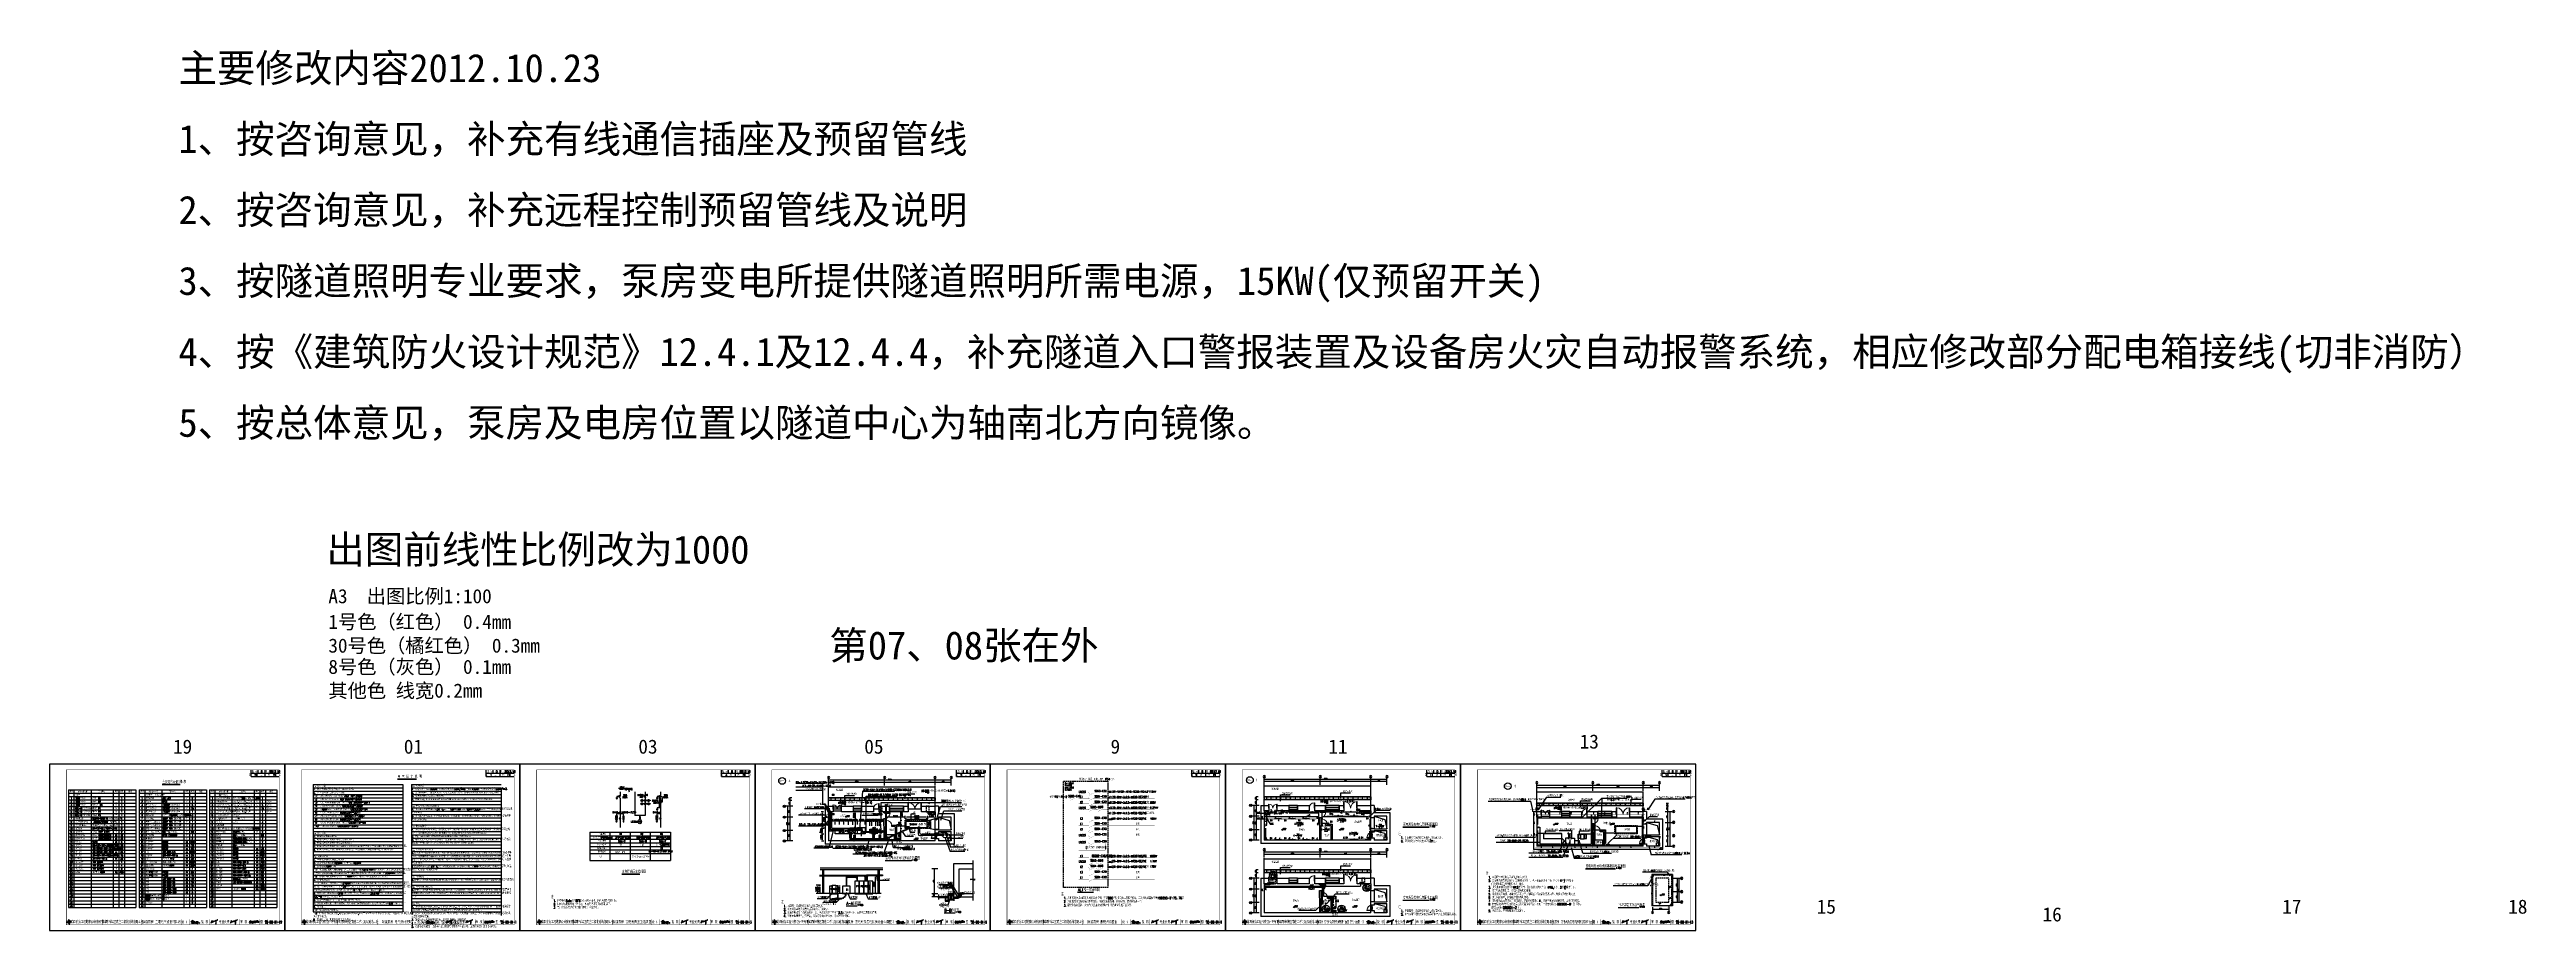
# Model space of a CAD drawing. Header units: millimetres. Extents: x 210068 to 672068, y -299976 to -107099.
# Drawn here: x 210068 to 652441, y -264492 to -107099 of the extents above; entities that cross this region are included whole.
import ezdxf
from ezdxf.enums import TextEntityAlignment as Align

# ---------------------------------------------------------------- set-up
doc = ezdxf.new("R2010")
doc.units = ezdxf.units.MM
doc.header["$LTSCALE"] = 1000
doc.header["$MEASUREMENT"] = 0
for name, pattern in [('ACAD_ISO02W100', [15, 12, -3]), ('CENTER', [2, 1.25, -0.25, 0.25, -0.25]), ('DASH', [0.35, 0.25, -0.1]), ('DASHED', [19.05, 12.7, -6.35])]:
    doc.linetypes.add(name, pattern=pattern)
for name, color, linetype in [('$$$BK', 7, 'Continuous'), ('1', 1, 'Continuous'), ('AXIS', 6, 'Continuous'), ('AXIS_TEXT', 7, 'Continuous'), ('BXT', 7, 'Continuous'), ('DIM_ELEV', 3, 'Continuous'), ('DIM_LEAD', 3, 'Continuous'), ('DIM_SYMB', 3, 'Continuous'), ('E-BUSB', 150, 'Continuous'), ('E-CAPL-1', 7, 'Continuous'), ('E-SYST', 7, 'Continuous'), ('E-SYST-DIM', 3, 'Continuous'), ('E-TEXT-PLAN', 7, 'Continuous'), ('E-TEXT-PLAN-DER', 7, 'Continuous'), ('E-TEXT-PLAN-DIM', 7, 'Continuous'), ('E-TEXT-SYST', 7, 'Continuous'), ('electrical text', 3, 'Continuous'), ('FL', 7, 'Continuous'), ('GRD', 132, 'GRD1'), ('MX', 7, 'Continuous'), ('PMSBB', 7, 'Continuous'), ('PUB_DIM', 3, 'Continuous'), ('PUB_TEXT', 7, 'Continuous'), ('QQ', 8, 'Continuous'), ('T-CABL-E', 7, 'Continuous'), ('T-EQUP', 7, 'Continuous'), ('T-EQUP-FIRE', 7, 'Continuous'), ('Table', 7, 'Continuous'), ('WALL', 9, 'Continuous'), ('图框', 7, 'Continuous'), ('建筑', 2, 'Continuous'), ('文字', 7, 'Continuous'), ('次轮廓线', 7, 'Continuous'), ('电气设备布置', 4, 'Continuous'), ('轮廓线', 1, 'Continuous')]:
    doc.layers.add(name, color=color, linetype=linetype)
doc.layers.add('表格图框层', color=7, linetype='Continuous', plot=False)
doc.styles.add('-黑体', font='SIMHEI.TTF')
doc.styles.add('_TCH_AXIS', font='COMPLEX', dxfattribs={"bigfont": 'GBCBIG'})
doc.styles.add('_TCH_DIM', font='SIMPLEX', dxfattribs={"width": 0.8, "height": 3.5, "bigfont": 'HZTXT'})
doc.styles.add('COMPLEX', font='COMPLEX')
doc.styles.add('DIM_FONT', font='SIMPLEX', dxfattribs={"width": 0.7, "bigfont": 'GBCBIG'})
doc.styles.add('DLBLZTEXT', font='ROMANS.shx', dxfattribs={"width": 0.7, "bigfont": 'HZFS1.shx'})
doc.styles.add('IDQSTYLE', font='simplex1.shx', dxfattribs={"width": 0.7, "bigfont": 'hztxt.shx'})
doc.styles.get("Standard").update_dxf_attribs({"font": 'simplex1.shx', "width": 0.7, "bigfont": 'HZTXT.shx'})
doc.styles.add('四航院', font='simplex1.shx', dxfattribs={"width": 0.7, "height": 3.5, "bigfont": 'HZTXT.shx'})
doc.linetypes.add('GRD1', pattern='A,0.1,-0.3,0.58,[130,Idq30.shx,S=0.2,R=0,X=0,Y=0],-0.01,[130,Idq30.shx,S=0.2,R=0,X=0,Y=0],-0.01,[130,Idq30.shx,S=0.2,R=0,X=0,Y=0],-0.01,[130,Idq30.shx,S=0.2,R=0,X=0,Y=0],-0.01,0.58,-0.3,0.1', length=2)
doc.dimstyles.new('DIMN50', dxfattribs={"dimscale": 0.5, "dimtxt": 300, "dimasz": 100, "dimexe": 250, "dimexo": 300, "dimgap": 150, "dimtad": 1, "dimdec": 0, "dimzin": 0, "dimdsep": 46, "dimtxsty": 'DIM_FONT', "dimblk": 'ARCHTICK', "dimcen": 0.09, "dimclrt": 7, "dimazin": 2, "dimtfac": 1, "dimtdec": 0, "dimtix": 1, "dimtmove": 2, "dimatfit": 3, "dimldrblk": 'ARCHTICK', "dimfxl": 0, "dimtolj": 1, "dimtzin": 0, "dimarcsym": 0})
doc.dimstyles.get("Standard").update_dxf_attribs({"dimscale": 100, "dimtxt": 3.5, "dimasz": 1, "dimexe": 2.5, "dimexo": 3, "dimgap": 1.5, "dimtad": 1, "dimdec": 0, "dimzin": 0, "dimdsep": 46, "dimtxsty": 'Standard', "dimcen": 0.09, "dimadec": 0, "dimazin": 0, "dimtfac": 1, "dimtdec": 0, "dimtix": 1, "dimtmove": 2, "dimatfit": 3, "dimfxl": 0, "dimtolj": 1, "dimtzin": 0, "dimarcsym": 0})
pattern_1 = [(45, (9587.055, -106177.57), (-17.6776695, 17.6776695), [])]

# ---------------------------------------------------------------- blocks, each defined once
blk = doc.blocks.new('HC000792')
at = {"color": 0, "linetype": 'Continuous'}
for points, const_width in [([(0, -7.5), (-3.8, 0)], 0.3), ([(1.2, 1.2), (-1.2, -1.2)], 0.1), ([(-1.2, 1.2), (1.2, -1.2)], 0.1)]:
    blk.add_lwpolyline(points, dxfattribs=dict(at, const_width=const_width))
at = {"color": 0, "linetype": 'Continuous', "const_width": 0.2}
blk.add_lwpolyline([(-1.9, -5.2, 1), (-1.9, -2.2, 1)], format="xyb", close=True, dxfattribs=at)
at = {"layer": 'E-TEXT-PLAN-DER', "color": 0, "style": 'IDQSTYLE', "width": 0.7}
blk.add_attdef('PSFHATT', (3.2, -7.5), '', height=2.5, dxfattribs=at)
blk = doc.blocks.new('HC000789')
at = {"color": 0, "linetype": 'Continuous'}
for points, const_width in [([(0, -7.5), (-3.8, 0)], 0.3), ([(1.2, 1.2), (-1.2, -1.2)], 0.1), ([(-1.2, 1.2), (1.2, -1.2)], 0.1)]:
    blk.add_lwpolyline(points, dxfattribs=dict(at, const_width=const_width))
at = {"layer": 'E-TEXT-PLAN-DER', "color": 0, "style": 'IDQSTYLE', "width": 0.7}
blk.add_attdef('PSFHATT', (3.2, -7.5), '', height=2.5, dxfattribs=at)
blk = doc.blocks.new('tb')
at = {"lineweight": -3}
h = blk.add_hatch(color=256, dxfattribs=at)
h.paths.add_polyline_path([(-1.2, -0.1), (-3.8, -0.1), (-4.1, -0.4), (-1.4, -0.4), (-0.6, -1.2), (-0.5, -2.6), (-0.3, -2.2), (-0.3, -1.1)])
h.paths.add_polyline_path([(0.1, -1.1), (0.1, -3.9), (0.4, -4.3), (0.4, -1.2), (1.3, -0.4), (2.7, -0.4), (2.3, -0.2), (1.1, -0.2)])
h.paths.add_polyline_path([(1.1, 0.3), (3.6, 0.3), (4, 0.6), (1.3, 0.6), (0.4, 1.4), (0.4, 2.8), (0.2, 2.4), (0.1, 1.2)])
h.paths.add_polyline_path([(-0.3, 1.2), (-0.3, 4), (-0.6, 4.4), (-0.6, 1.4), (-1.4, 0.6), (-2.7, 0.6), (-2.3, 0.3), (-1.2, 0.3)])
for p, q in [((-1.4, 0.6), (-2.7, 0.6)), ((-0.6, 1.4), (-1.4, 0.6)), ((-0.6, 4.4), (-0.6, 1.4)), ((0.4, 2.8), (0.4, 1.4)), ((0.4, 1.4), (1.3, 0.6)), ((1.3, 0.6), (4, 0.6)), ((-4.1, -0.4), (-1.4, -0.4)), ((-1.4, -0.4), (-0.6, -1.2)), ((-0.6, -1.2), (-0.5, -2.6)), ((0.4, -1.2), (1.3, -0.4)), ((0.4, -4.3), (0.4, -1.2)), ((1.3, -0.4), (2.7, -0.4))]:
    blk.add_line(p, q, dxfattribs=at)
at = {"lineweight": -3, "const_width": 0.35, "flags": 128}
for points in [[(-0.9, 3, 0.324167), (-3.2, -0.1)], [(2.9, 0.9, 0.324403), (-0.2, 3.2)], [(0.8, -2.9, 0.325418), (3, 0.3)], [(-3, -0.8, 0.322976), (0.1, -3)]]:
    blk.add_lwpolyline(points, format="xyb", dxfattribs=at)
at = {"lineweight": -3, "flags": 128}
for points in [[(-0.9, 4), (-0.9, 1.6), (-1.5, 0.9), (-2.3, 0.9), (-2.7, 0.6), (-2.3, 0.3), (-1.2, 0.3), (-0.3, 1.2), (-0.3, 4), (-0.6, 4.4)], [(0, 0.8), (0.7, 0), (0, -0.7), (-0.8, 0)], [(3.6, 0.9), (1.4, 0.9), (0.8, 1.5), (0.8, 2.4), (0.4, 2.8), (0.2, 2.4), (0.1, 1.2), (1.1, 0.3), (3.6, 0.3), (4, 0.6)], [(-3.7, -0.8), (-1.5, -0.8), (-0.9, -1.4), (-0.9, -2.2), (-0.5, -2.6), (-0.3, -2.2), (-0.3, -1.1), (-1.2, -0.1), (-3.8, -0.1), (-4.1, -0.4)], [(0.8, -3.8), (0.8, -1.4), (1.4, -0.8), (2.3, -0.8), (2.7, -0.4), (2.3, -0.2), (1.1, -0.2), (0.1, -1.1), (0.1, -3.9), (0.4, -4.3)]]:
    blk.add_lwpolyline(points, close=True, dxfattribs=at)
blk = doc.blocks.new('*D56')
at = {"layer": 'Defpoints', "color": 0}
for p in [(357365, -254678), (357365, -257878), (357524, -257878)]:
    blk.add_point(p, dxfattribs=at)
at = {"layer": 'electrical text', "lineweight": -2}
blk.add_line((357524, -254878), (357524, -257678), dxfattribs=at)
at = {"layer": 'electrical text', "color": 0, "lineweight": -2}
for p, q in [((357665, -254678), (357774, -254678)), ((357665, -257878), (357774, -257878))]:
    blk.add_line(p, q, dxfattribs=at)
at = {"layer": 'electrical text'}
for points in [[(357491, -254878), (357557, -254878), (357524, -254678)], [(357491, -257678), (357557, -257678), (357524, -257878)]]:
    blk.add_solid(points, dxfattribs=at)
at = {"layer": 'electrical text', "color": 0, "insert": (357324, -256278), "char_height": 300, "attachment_point": 5, "rotation": 90}
blk.add_mtext('\\A1;3200', dxfattribs=at)
blk = doc.blocks.new('*D57')
at = {"layer": 'Defpoints', "color": 0}
for p in [(348055, -256542), (347650, -257878), (347869, -257878)]:
    blk.add_point(p, dxfattribs=at)
at = {"layer": 'electrical text', "color": 0, "lineweight": -2}
for p, q in [((347755, -256542), (347400, -256542)), ((347569, -257878), (347400, -257878))]:
    blk.add_line(p, q, dxfattribs=at)
at = {"layer": 'electrical text', "lineweight": -2}
blk.add_line((347650, -256742), (347650, -257678), dxfattribs=at)
at = {"layer": 'electrical text'}
for points in [[(347617, -256742), (347683, -256742), (347650, -256542)], [(347617, -257678), (347683, -257678), (347650, -257878)]]:
    blk.add_solid(points, dxfattribs=at)
at = {"layer": 'electrical text', "color": 0, "insert": (347450, -257210), "char_height": 300, "attachment_point": 5, "rotation": 90}
blk.add_mtext('\\A1;1336', dxfattribs=at)
blk = doc.blocks.new('*D58')
at = {"layer": 'Defpoints', "color": 0}
for p in [(348045, -256418), (347213, -257878), (348045, -257878)]:
    blk.add_point(p, dxfattribs=at)
at = {"layer": 'electrical text', "color": 0, "lineweight": -2}
for p, q in [((347745, -256418), (346963, -256418)), ((347745, -257878), (346963, -257878))]:
    blk.add_line(p, q, dxfattribs=at)
at = {"layer": 'electrical text', "lineweight": -2}
blk.add_line((347213, -256618), (347213, -257678), dxfattribs=at)
at = {"layer": 'electrical text'}
for points in [[(347180, -256618), (347246, -256618), (347213, -256418)], [(347180, -257678), (347246, -257678), (347213, -257878)]]:
    blk.add_solid(points, dxfattribs=at)
at = {"layer": 'electrical text', "color": 0, "insert": (347013, -257148), "char_height": 300, "attachment_point": 5, "rotation": 90}
blk.add_mtext('\\A1;1460', dxfattribs=at)
blk = doc.blocks.new('*D59')
at = {"layer": 'Defpoints', "color": 0}
for p in [(351231, -256578), (351415, -257878), (351602, -256578)]:
    blk.add_point(p, dxfattribs=at)
at = {"layer": 'electrical text', "color": 0, "lineweight": -2}
for p, q in [((351302, -256578), (350981, -256578)), ((351115, -257878), (350981, -257878))]:
    blk.add_line(p, q, dxfattribs=at)
at = {"layer": 'electrical text', "lineweight": -2}
blk.add_line((351231, -257678), (351231, -256778), dxfattribs=at)
at = {"layer": 'electrical text'}
for points in [[(351198, -256778), (351264, -256778), (351231, -256578)], [(351198, -257678), (351264, -257678), (351231, -257878)]]:
    blk.add_solid(points, dxfattribs=at)
at = {"layer": 'electrical text', "color": 0, "insert": (351031, -257228), "char_height": 300, "attachment_point": 5, "rotation": 90}
blk.add_mtext('\\A1;1300', dxfattribs=at)
blk = doc.blocks.new('*D60')
at = {"layer": 'Defpoints', "color": 0}
for p in [(356481, -255678), (356478, -257878), (356575, -257878)]:
    blk.add_point(p, dxfattribs=at)
at = {"layer": 'electrical text', "lineweight": -2}
blk.add_line((356575, -255878), (356575, -257678), dxfattribs=at)
at = {"layer": 'electrical text', "color": 0, "lineweight": -2}
for p, q in [((356781, -255678), (356825, -255678)), ((356778, -257878), (356825, -257878))]:
    blk.add_line(p, q, dxfattribs=at)
at = {"layer": 'electrical text'}
for points in [[(356541, -255878), (356608, -255878), (356575, -255678)], [(356541, -257678), (356608, -257678), (356575, -257878)]]:
    blk.add_solid(points, dxfattribs=at)
at = {"layer": 'electrical text', "color": 0, "insert": (356375, -256778), "char_height": 300, "attachment_point": 5, "rotation": 90}
blk.add_mtext('\\A1;2200', dxfattribs=at)
blk = doc.blocks.new('series')
at = {"width": 0.75}
for tag, height, p in [('页码', 4, (-35, -19)), ('图名', 5, (-220, -282)), ('图号', 5, (-20, -282))]:
    blk.add_attdef(tag, text='', height=height, dxfattribs=at).set_placement(p, align=Align.MIDDLE_CENTER)
blk = doc.blocks.new('1104A')
at = {"color": 3, "linetype": 'Continuous', "const_width": 0.3}
blk.add_lwpolyline([(0, -7.5), (-3.8, 0)], dxfattribs=at)
at = {"color": 3, "linetype": 'Continuous', "const_width": 0.15}
blk.add_lwpolyline([(0, 3.8, 1), (0, 0)], format="xyb", dxfattribs=at)
blk = doc.blocks.new('$plan$00000354')
for p, q in [((-580, -410), (-580, -50)), ((-560, -30), (-50, -30)), ((-50, -430), (-560, -430)), ((-30, -50), (-30, -410))]:
    blk.add_line(p, q)
for points in [[(-580, 0, 0.4142136), (-610, -30, 0.4142136)], [(0, -30, 0.4142136), (-30, 0, 0.4142136)], [(-610, -430, 0.4142136), (-580, -460, 0.4142136)], [(-30, -460, 0.4142136), (0, -430, 0.4142136)]]:
    blk.add_lwpolyline(points, format="xyb")
for points in [[(-580, 0), (-30, 0)], [(-610, -430), (-610, -30)], [(-30, -460), (-580, -460)], [(0, -30), (0, -430)]]:
    blk.add_lwpolyline(points)
blk.add_circle((-140, -230), 50)
at = {"lineweight": 13}
blk.add_circle((-140, -230), 32.5, dxfattribs=at)
for centre, start, end in [((-560, -50), 90, 180), ((-560, -410), 180, 270), ((-50, -50), 0, 90), ((-50, -410), 270, 0)]:
    blk.add_arc(centre, 20, start, end)
at = {"width": 0.8, "flags": 9}
for tag in ['XSIZE', 'YSIZE']:
    blk.add_attdef(tag, (-305, 0), '', height=0.5, dxfattribs=at)
blk = doc.blocks.new('$plan$00000343')
at = {"lineweight": 13}
for p, q in [((-279, -123), (-251, -123)), ((-277, -51), (-251, -51)), ((-232, -26), (-232, -79)), ((-232, -79), (-154, -79)), ((-191, -100), (-232, -127)), ((-232, -127), (-232, -335)), ((-232, -335), (-191, -381)), ((-191, -100), (189, -100)), ((-149, -84), (-149, -100)), ((148, -84), (148, -100)), ((232, -79), (153, -79)), ((232, -335), (191, -381)), ((192, -101), (232, -127)), ((232, -26), (232, -79)), ((232, -127), (232, -335)), ((279, -51), (253, -51)), ((281, -123), (253, -123))]:
    blk.add_line(p, q, dxfattribs=at)
for p, q in [((-251, -26), (251, -26)), ((-251, -349), (-251, -26)), ((-221, -381), (-251, -349)), ((222, -381), (-221, -381)), ((0, -26), (-90, -26)), ((-90, -26), (90, -26)), ((222, -381), (251, -349)), ((251, -349), (251, -26))]:
    blk.add_line(p, q)
for points in [[(-280, 0), (-280, -350)], [(-280, 0), (280, 0)], [(280, 0), (280, -350)], [(-280, -350), (-230, -410)], [(-230, -410), (230, -410)], [(280, -350), (230, -410)]]:
    blk.add_lwpolyline(points)
for centre, radius in [((-89, -56), 15), ((1, -182), 24.9), ((1, -44), 8), ((91, -54), 15)]:
    blk.add_circle(centre, radius, dxfattribs=at)
blk.add_circle((1, -182), 33.1)
for centre, start, end in [((-154, -84), 0, 90), ((153, -84), 90, 180), ((189, -105), 57.24435, 90)]:
    blk.add_arc(centre, 5, start, end, dxfattribs=at)
blk = doc.blocks.new('HC001529')
at = {"color": 0, "linetype": 'Continuous', "const_width": 0.3}
blk.add_lwpolyline([(5, 2.5), (-5, 2.5), (-5, -2.5), (5, -2.5)], close=True, dxfattribs=at)
at = {"color": 0, "style": 'IDQSTYLE', "width": 0.7}
blk.add_attdef('AL', (-1.5, -1.2), '', height=2.5, dxfattribs=at)
at = {"layer": 'E-TEXT-PLAN-DER', "color": 0, "style": 'IDQSTYLE', "width": 0.7}
blk.add_attdef('PSFHATT', (7, -2.5), '', height=2.5, dxfattribs=at)
blk = doc.blocks.new('G003')
at = {"layer": 'E-TEXT-PLAN', "color": 4}
for p, q in [((3.5, 3.3), (2.1, 4.7)), ((4, 3.9), (2.6, 5.3))]:
    blk.add_line(p, q, dxfattribs=at)
at = {"layer": 'E-TEXT-PLAN', "color": 4, "const_width": 0.2}
blk.add_lwpolyline([(-0.9, 0.4, 0.198912), (0, 0, 0.198912), (0.9, 0.4, 0.198912), (1.2, 1.2, 0.198912), (0.9, 2.1, 0.198912), (0, 2.5, 0.198912), (-0.9, 2.1, 0.198912), (-1.2, 1.2, 0.198912)], format="xyb", close=True, dxfattribs=at)
blk.add_lwpolyline([(0.9, 2.1), (3.7, 5)], dxfattribs=at)
at = {"layer": 'E-TEXT-PLAN', "color": 4, "style": 'IDQSTYLE', "width": 0.7}
blk.add_attdef('C', (-1.8, 2.7), '', height=2.5, dxfattribs=at)
blk = doc.blocks.new('D002')
at = {"layer": 'E-TEXT-PLAN', "color": 4, "linetype": 'Continuous'}
for points, const_width in [([(-6.25, 0), (6.25, 0)], 0.7), ([(-6.25, 1.25), (-6.25, -1.25)], 0.2), ([(6.25, 1.25), (6.25, -1.25)], 0.2)]:
    blk.add_lwpolyline(points, dxfattribs=dict(at, const_width=const_width))
blk = doc.blocks.new('C006')
at = {"layer": 'E-TEXT-PLAN', "color": 4, "linetype": 'Continuous', "const_width": 0.3}
for points in [[(0, -4.4), (0, 0)], [(3.6, -1.9), (-3.6, -1.9)]]:
    blk.add_lwpolyline(points, dxfattribs=at)
for points in [[(6.5, -5.6), (3.7, -5.6, 0.198912), (2.7, -3, 0.198912), (0, -1.9, 0.198912), (-2.7, -3, 0.198912), (-3.8, -5.6), (-6.5, -5.6)], [(6.5, -8.2), (3.7, -8.2, 0.198912), (2.7, -5.5, 0.198912), (0, -4.4, 0.198912), (-2.7, -5.5, 0.198912), (-3.8, -8.2), (-6.5, -8.2)]]:
    blk.add_lwpolyline(points, format="xyb", dxfattribs=at)
at = {"layer": 'E-TEXT-PLAN', "color": 4, "linetype": 'Continuous', "style": 'IDQSTYLE', "width": 0.7}
blk.add_attdef('1C', (-1.8, -8.8), '', height=3.5, dxfattribs=at)
blk = doc.blocks.new('*X13')
at = {"color": 0, "linetype": 'Continuous'}
for p, q in [((279.6, 223), (280.9, 224.4)), ((279.6, 223.3), (280.7, 224.4)), ((279.7, 222.6), (281.4, 224.3)), ((279.7, 222.8), (281.2, 224.3)), ((279.8, 222.4), (281.6, 224.2)), ((279.8, 223.8), (280.2, 224.2)), ((280, 222.3), (281.7, 224)), ((280.1, 222.1), (281.9, 223.9)), ((280.3, 222), (282, 223.7)), ((280.5, 221.9), (282.1, 223.5)), ((280.7, 221.9), (282.1, 223.3)), ((281, 221.9), (282.1, 223)), ((281.4, 222), (282, 222.6))]:
    blk.add_line(p, q, dxfattribs=at)
blk = doc.blocks.new('HC000072')
at = {"color": 0, "linetype": 'Continuous'}
for p, q in [((-2.5, 2.5), (-0.9, 0.9)), ((2.5, 2.5), (0.9, 0.9)), ((-0.9, -0.9), (-2.5, -2.5)), ((0.9, -0.9), (2.5, -2.5))]:
    blk.add_line(p, q, dxfattribs=at)
at = {"color": 0, "linetype": 'Continuous', "const_width": 0.2}
blk.add_lwpolyline([(-3.8, 3.8), (3.8, 3.8), (3.8, -3.8), (-3.8, -3.8)], close=True, dxfattribs=at)
at = {"color": 0, "linetype": 'Continuous'}
for start, end in [(135, 180), (180, 225), (90, 135), (45, 90), (0, 45), (315, 0), (225, 270), (270, 315)]:
    blk.add_arc((0, 0), 1.25, start, end, dxfattribs=at)
blk.add_blockref('*X13', (-280.9, -223.1), dxfattribs=at)
at = {"layer": 'E-TEXT-PLAN-DER', "color": 0, "style": 'IDQSTYLE', "width": 0.7}
blk.add_attdef('PSFHATT', (5.8, -3.8), '', height=2.5, dxfattribs=at)
blk = doc.blocks.new('D009')
at = {"layer": 'E-TEXT-PLAN', "color": 4, "linetype": 'Continuous'}
for points, const_width in [([(-6.7, 0), (6.7, 0)], 0.747), ([(-6.7, 1.3), (-6.7, -1.3)], 0.213), ([(6.7, 1.3), (6.7, -1.3)], 0.213)]:
    blk.add_lwpolyline(points, dxfattribs=dict(at, const_width=const_width))
at = {"layer": 'E-TEXT-PLAN', "color": 4, "linetype": 'Continuous', "style": 'IDQSTYLE', "width": 0.7}
blk.add_attdef('EX', (-1, 1.3), '', height=2.5, dxfattribs=at)
blk = doc.blocks.new('D003')
at = {"layer": 'E-TEXT-PLAN', "color": 4}
for points, const_width in [([(6.2, 0.8), (-6.2, 0.8)], 0.7), ([(-6.2, 1.6), (-6.2, -1.6)], 0.2), ([(6.2, 1.6), (6.2, -1.6)], 0.2), ([(6.2, -0.8), (-6.2, -0.8)], 0.7)]:
    blk.add_lwpolyline(points, dxfattribs=dict(at, const_width=const_width))
at = {"layer": 'E-TEXT-PLAN', "color": 4, "linetype": 'Continuous', "style": 'IDQSTYLE', "width": 0.7}
blk.add_attdef('EN', (-0.8, 1.9), '', height=2.5, dxfattribs=at)
blk = doc.blocks.new('HC000012')
at = {"color": 0, "linetype": 'Continuous'}
for points, const_width in [([(-6.3, 0), (6.2, 0)], 0.7), ([(-6.3, 1.2), (-6.3, -1.3)], 0.2), ([(6.2, 1.2), (6.2, -1.3)], 0.2)]:
    blk.add_lwpolyline(points, dxfattribs=dict(at, const_width=const_width))
at = {"color": 0, "style": 'IDQSTYLE', "width": 0.7}
blk.add_attdef('EN', (0.5, 1.2), '', height=2.5, dxfattribs=at)
at = {"layer": 'E-TEXT-PLAN-DER', "color": 0, "style": 'IDQSTYLE', "width": 0.7}
blk.add_attdef('PSFHATT', (8.2, -1.3), '', height=2.5, dxfattribs=at)
blk = doc.blocks.new('G016')
at = {"layer": 'E-TEXT-PLAN', "color": 4, "const_width": 0.2}
blk.add_lwpolyline([(-0.9, 0.4, 0.198912), (0, 0, 0.198912), (0.9, 0.4, 0.198912), (1.2, 1.2, 0.198912), (0.9, 2.1, 0.198912), (0, 2.5, 0.198912), (-0.9, 2.1, 0.198912), (-1.2, 1.2, 0.198912)], format="xyb", close=True, dxfattribs=at)
blk.add_lwpolyline([(0.9, 2.1), (3.7, 5)], dxfattribs=at)
at = {"layer": 'E-TEXT-PLAN', "color": 4, "style": 'IDQSTYLE', "width": 0.7}
blk.add_attdef('EN', (-3, 3.5), '', height=2.5, dxfattribs=at)
blk = doc.blocks.new('*X47')
at = {"color": 0, "linetype": 'Continuous'}
for p, q in [((345.9, 231.4), (346.9, 232.3)), ((346, 231.9), (346.4, 232.2)), ((346.1, 231.1), (347.2, 232.2)), ((346.3, 230.9), (347.4, 232)), ((346.6, 230.8), (347.5, 231.7)), ((347.1, 230.9), (347.4, 231.1))]:
    blk.add_line(p, q, dxfattribs=at)
blk = doc.blocks.new('HC001721060935')
at = {"layer": 'E-TEXT-PLAN', "color": 0}
for p, q in [((2.9, 2.7), (1.5, 4.2)), ((3.5, 3.3), (2.1, 4.7)), ((4, 3.9), (2.6, 5.3))]:
    blk.add_line(p, q, dxfattribs=at)
at = {"layer": 'E-TEXT-PLAN', "color": 0, "const_width": 0.2}
blk.add_lwpolyline([(-0.9, 0.4, 0.198912), (0, 0, 0.198912), (0.9, 0.4, 0.198912), (1.2, 1.2, 0.198912), (0.9, 2.1, 0.198912), (0, 2.5, 0.198912), (-0.9, 2.1, 0.198912), (-1.2, 1.2, 0.198912)], format="xyb", close=True, dxfattribs=at)
blk.add_lwpolyline([(0.9, 2.1), (3.7, 5)], dxfattribs=at)
at = {"color": 0, "width": 0.7}
blk.add_attdef('PSFHATT', (6, 0), '', height=2.5, dxfattribs=at)
at = {"layer": 'E-TEXT-PLAN', "color": 0, "style": 'IDQSTYLE', "width": 0.7}
blk.add_attdef('C', (-1.8, 2.7), '', height=2.5, dxfattribs=at)
blk = doc.blocks.new('N001')
at = {"layer": 'E-TEXT-PLAN', "color": 4}
for p, q in [((-0.3, 1.2), (-1.2, -0.4)), ((0.3, 1.2), (1.2, -0.4))]:
    blk.add_line(p, q, dxfattribs=at)
at = {"layer": 'E-TEXT-PLAN', "color": 4, "const_width": 0.3}
blk.add_lwpolyline([(-2.3, 2.3), (2.3, 2.3), (2.3, -2.3), (-2.3, -2.3)], close=True, dxfattribs=at)
at = {"layer": 'E-TEXT-PLAN', "color": 4}
blk.add_circle((0, 0), 1.26, dxfattribs=at)
blk = doc.blocks.new('_ArchTick')
at = {"color": 0, "linetype": 'ByBlock', "const_width": 0.4}
blk.add_lwpolyline([(-0.5, -0.5), (0.5, 0.5)], dxfattribs=at)
blk = doc.blocks.new('*D114')
at = {"layer": 'AXIS', "color": 0, "lineweight": -2}
for p, q in [((500613, -257557), (500931, -257557)), ((500613, -259417), (500931, -259417)), ((500806, -259417), (500806, -257557))]:
    blk.add_line(p, q, dxfattribs=at)
at = {"layer": 'Defpoints', "color": 0}
for p in [(500463, -257557), (500463, -259417), (500806, -257557)]:
    blk.add_point(p, dxfattribs=at)
at = {"layer": 'AXIS', "color": 0, "lineweight": -2, "xscale": 50, "yscale": 50, "zscale": 50}
for p, rotation in [((500806, -257557), 90), ((500806, -259417), 270)]:
    blk.add_blockref('_ArchTick', p, dxfattribs=dict(at, rotation=rotation))
at = {"layer": 'AXIS', "color": 7, "insert": (500656, -258487), "char_height": 150, "attachment_point": 5, "rotation": 90, "style": 'DIM_FONT'}
blk.add_mtext('\\A1;1860', dxfattribs=at)
blk = doc.blocks.new('*D115')
at = {"layer": 'AXIS', "color": 0, "lineweight": -2}
for p, q in [((500613, -255167), (500931, -255167)), ((500806, -257557), (500806, -255167)), ((500613, -257557), (500931, -257557))]:
    blk.add_line(p, q, dxfattribs=at)
at = {"layer": 'Defpoints', "color": 0}
for p in [(500463, -255167), (500806, -255167), (500463, -257557)]:
    blk.add_point(p, dxfattribs=at)
at = {"layer": 'AXIS', "color": 0, "lineweight": -2, "xscale": 50, "yscale": 50, "zscale": 50}
for p, rotation in [((500806, -255167), 90), ((500806, -257557), 270)]:
    blk.add_blockref('_ArchTick', p, dxfattribs=dict(at, rotation=rotation))
at = {"layer": 'AXIS', "color": 7, "insert": (500656, -256362), "char_height": 150, "attachment_point": 5, "rotation": 90, "style": 'DIM_FONT'}
blk.add_mtext('\\A1;2390', dxfattribs=at)
blk = doc.blocks.new('*D116')
at = {"layer": 'AXIS', "color": 0, "lineweight": -2}
for p, q in [((500925, -255167), (501242, -255167)), ((501117, -259417), (501117, -255167)), ((500925, -259417), (501242, -259417))]:
    blk.add_line(p, q, dxfattribs=at)
at = {"layer": 'Defpoints', "color": 0}
for p in [(500775, -255167), (501117, -255167), (500775, -259417)]:
    blk.add_point(p, dxfattribs=at)
at = {"layer": 'AXIS', "color": 0, "lineweight": -2, "xscale": 50, "yscale": 50, "zscale": 50}
for p, rotation in [((501117, -255167), 90), ((501117, -259417), 270)]:
    blk.add_blockref('_ArchTick', p, dxfattribs=dict(at, rotation=rotation))
at = {"layer": 'AXIS', "color": 7, "insert": (500967, -257292), "char_height": 150, "attachment_point": 5, "rotation": 90, "style": 'DIM_FONT'}
blk.add_mtext('\\A1;4250', dxfattribs=at)
blk = doc.blocks.new('*D117')
at = {"layer": 'AXIS', "color": 0, "lineweight": -2}
for p, q in [((496351, -260331), (496351, -260863)), ((499251, -260738), (496351, -260738)), ((499251, -260331), (499251, -260863))]:
    blk.add_line(p, q, dxfattribs=at)
at = {"layer": 'Defpoints', "color": 0}
for p in [(496351, -260181), (496351, -260738), (499251, -260181)]:
    blk.add_point(p, dxfattribs=at)
at = {"layer": 'AXIS', "color": 0, "lineweight": -2, "xscale": 50, "yscale": 50, "zscale": 50, "rotation": 180}
blk.add_blockref('_ArchTick', (496351, -260738), dxfattribs=at)
at = {"layer": 'AXIS', "color": 0, "lineweight": -2, "xscale": 50, "yscale": 50, "zscale": 50}
blk.add_blockref('_ArchTick', (499251, -260738), dxfattribs=at)
at = {"layer": 'AXIS', "color": 7, "insert": (497801, -260588), "char_height": 150, "attachment_point": 5, "style": 'DIM_FONT'}
blk.add_mtext('\\A1;2900', dxfattribs=at)
blk = doc.blocks.new('_AXISO')
blk.add_circle((0, 0), 0.5)
at = {"layer": 'AXIS_TEXT', "style": 'COMPLEX', "width": 1.041667}
blk.add_attdef('A', text='', height=0.56, dxfattribs=at).set_placement((-0.25, -0.28), (0.25, -0.28), align=Align.FIT)
blk = doc.blocks.new('*D71')
at = {"layer": 'AXIS', "color": 0, "lineweight": -2}
for p, q in [((425943, -246483), (425487, -246483)), ((425612, -248343), (425612, -246483)), ((425943, -248343), (425487, -248343))]:
    blk.add_line(p, q, dxfattribs=at)
at = {"layer": 'Defpoints', "color": 0}
for p in [(425612, -246483), (426093, -246483), (426093, -248343)]:
    blk.add_point(p, dxfattribs=at)
at = {"layer": 'AXIS', "color": 0, "lineweight": -2, "xscale": 50, "yscale": 50, "zscale": 50}
for p, rotation in [((425612, -246483), 90), ((425612, -248343), 270)]:
    blk.add_blockref('_ArchTick', p, dxfattribs=dict(at, rotation=rotation))
at = {"layer": 'AXIS', "color": 7, "insert": (425462, -247413), "char_height": 150, "attachment_point": 5, "rotation": 90, "style": 'DIM_FONT'}
blk.add_mtext('\\A1;1860', dxfattribs=at)
blk = doc.blocks.new('*D72')
at = {"layer": 'AXIS', "color": 0, "lineweight": -2}
for p, q in [((425943, -244093), (425487, -244093)), ((425943, -246483), (425487, -246483)), ((425612, -246483), (425612, -244093))]:
    blk.add_line(p, q, dxfattribs=at)
at = {"layer": 'Defpoints', "color": 0}
for p in [(425612, -244093), (426093, -244093), (426093, -246483)]:
    blk.add_point(p, dxfattribs=at)
at = {"layer": 'AXIS', "color": 0, "lineweight": -2, "xscale": 50, "yscale": 50, "zscale": 50}
for p, rotation in [((425612, -244093), 90), ((425612, -246483), 270)]:
    blk.add_blockref('_ArchTick', p, dxfattribs=dict(at, rotation=rotation))
at = {"layer": 'AXIS', "color": 7, "insert": (425462, -245288), "char_height": 150, "attachment_point": 5, "rotation": 90, "style": 'DIM_FONT'}
blk.add_mtext('\\A1;2390', dxfattribs=at)
blk = doc.blocks.new('*D73')
at = {"layer": 'AXIS', "color": 0, "lineweight": -2}
for p, q in [((425943, -242143), (425487, -242143)), ((425612, -244093), (425612, -242143)), ((425943, -244093), (425487, -244093))]:
    blk.add_line(p, q, dxfattribs=at)
at = {"layer": 'Defpoints', "color": 0}
for p in [(425612, -242143), (426093, -242143), (426093, -244093)]:
    blk.add_point(p, dxfattribs=at)
at = {"layer": 'AXIS', "color": 0, "lineweight": -2, "xscale": 50, "yscale": 50, "zscale": 50}
for p, rotation in [((425612, -242143), 90), ((425612, -244093), 270)]:
    blk.add_blockref('_ArchTick', p, dxfattribs=dict(at, rotation=rotation))
at = {"layer": 'AXIS', "color": 7, "insert": (425462, -243118), "char_height": 150, "attachment_point": 5, "rotation": 90, "style": 'DIM_FONT'}
blk.add_mtext('\\A1;1950', dxfattribs=at)
blk = doc.blocks.new('*D74')
at = {"layer": 'AXIS', "color": 0, "lineweight": -2}
for p, q in [((425943, -241143), (425487, -241143)), ((425943, -242143), (425487, -242143)), ((425612, -242143), (425612, -241143))]:
    blk.add_line(p, q, dxfattribs=at)
at = {"layer": 'Defpoints', "color": 0}
for p in [(425612, -241143), (426093, -241143), (426093, -242143)]:
    blk.add_point(p, dxfattribs=at)
at = {"layer": 'AXIS', "color": 0, "lineweight": -2, "xscale": 50, "yscale": 50, "zscale": 50}
for p, rotation in [((425612, -241143), 90), ((425612, -242143), 270)]:
    blk.add_blockref('_ArchTick', p, dxfattribs=dict(at, rotation=rotation))
at = {"layer": 'AXIS', "color": 7, "insert": (425462, -241643), "char_height": 150, "attachment_point": 5, "rotation": 90, "style": 'DIM_FONT'}
blk.add_mtext('\\A1;1000', dxfattribs=at)
blk = doc.blocks.new('*D75')
at = {"layer": 'AXIS', "color": 0, "lineweight": -2}
for p, q in [((425943, -240643), (425487, -240643)), ((425943, -241143), (425487, -241143)), ((425612, -241143), (425612, -240643))]:
    blk.add_line(p, q, dxfattribs=at)
at = {"layer": 'Defpoints', "color": 0}
for p in [(425612, -240643), (426093, -240643), (426093, -241143)]:
    blk.add_point(p, dxfattribs=at)
at = {"layer": 'AXIS', "color": 0, "lineweight": -2, "xscale": 50, "yscale": 50, "zscale": 50}
for p, rotation in [((425612, -240643), 90), ((425612, -241143), 270)]:
    blk.add_blockref('_ArchTick', p, dxfattribs=dict(at, rotation=rotation))
at = {"layer": 'AXIS', "color": 7, "insert": (425462, -240893), "char_height": 150, "attachment_point": 5, "rotation": 90, "style": 'DIM_FONT'}
blk.add_mtext('\\A1;500', dxfattribs=at)
blk = doc.blocks.new('*D76')
at = {"layer": 'AXIS', "color": 0, "lineweight": -2}
for p, q in [((425943, -242143), (425087, -242143)), ((425212, -248343), (425212, -242143)), ((425943, -248343), (425087, -248343))]:
    blk.add_line(p, q, dxfattribs=at)
at = {"layer": 'Defpoints', "color": 0}
for p in [(425212, -242143), (426093, -242143), (426093, -248343)]:
    blk.add_point(p, dxfattribs=at)
at = {"layer": 'AXIS', "color": 0, "lineweight": -2, "xscale": 50, "yscale": 50, "zscale": 50}
for p, rotation in [((425212, -242143), 90), ((425212, -248343), 270)]:
    blk.add_blockref('_ArchTick', p, dxfattribs=dict(at, rotation=rotation))
at = {"layer": 'AXIS', "color": 7, "insert": (425062, -245243), "char_height": 150, "attachment_point": 5, "rotation": 90, "style": 'DIM_FONT'}
blk.add_mtext('\\A1;6200', dxfattribs=at)
blk = doc.blocks.new('*D77')
at = {"layer": 'AXIS', "color": 0, "lineweight": -2}
for p, q in [((427023, -238302), (427023, -237770)), ((437023, -237895), (427023, -237895)), ((437023, -238302), (437023, -237770))]:
    blk.add_line(p, q, dxfattribs=at)
at = {"layer": 'Defpoints', "color": 0}
for p in [(427023, -237895), (427023, -238452), (437023, -238452)]:
    blk.add_point(p, dxfattribs=at)
at = {"layer": 'AXIS', "color": 0, "lineweight": -2, "xscale": 50, "yscale": 50, "zscale": 50, "rotation": 180}
blk.add_blockref('_ArchTick', (427023, -237895), dxfattribs=at)
at = {"layer": 'AXIS', "color": 0, "lineweight": -2, "xscale": 50, "yscale": 50, "zscale": 50}
blk.add_blockref('_ArchTick', (437023, -237895), dxfattribs=at)
at = {"layer": 'AXIS', "color": 7, "insert": (432023, -237745), "char_height": 150, "attachment_point": 5, "style": 'DIM_FONT'}
blk.add_mtext('\\A1;10000', dxfattribs=at)
blk = doc.blocks.new('*D78')
at = {"layer": 'AXIS', "color": 0, "lineweight": -2}
for p, q in [((437023, -238302), (437023, -237770)), ((446023, -237895), (437023, -237895)), ((446023, -238302), (446023, -237770))]:
    blk.add_line(p, q, dxfattribs=at)
at = {"layer": 'Defpoints', "color": 0}
for p in [(437023, -237895), (437023, -238452), (446023, -238452)]:
    blk.add_point(p, dxfattribs=at)
at = {"layer": 'AXIS', "color": 0, "lineweight": -2, "xscale": 50, "yscale": 50, "zscale": 50, "rotation": 180}
blk.add_blockref('_ArchTick', (437023, -237895), dxfattribs=at)
at = {"layer": 'AXIS', "color": 0, "lineweight": -2, "xscale": 50, "yscale": 50, "zscale": 50}
blk.add_blockref('_ArchTick', (446023, -237895), dxfattribs=at)
at = {"layer": 'AXIS', "color": 7, "insert": (441523, -237745), "char_height": 150, "attachment_point": 5, "style": 'DIM_FONT'}
blk.add_mtext('\\A1;9000', dxfattribs=at)
blk = doc.blocks.new('*D79')
at = {"layer": 'AXIS', "color": 0, "lineweight": -2}
for p, q in [((425943, -259505), (425487, -259505)), ((425612, -261365), (425612, -259505)), ((425943, -261365), (425487, -261365))]:
    blk.add_line(p, q, dxfattribs=at)
at = {"layer": 'Defpoints', "color": 0}
for p in [(425612, -259505), (426093, -259505), (426093, -261365)]:
    blk.add_point(p, dxfattribs=at)
at = {"layer": 'AXIS', "color": 0, "lineweight": -2, "xscale": 50, "yscale": 50, "zscale": 50}
for p, rotation in [((425612, -259505), 90), ((425612, -261365), 270)]:
    blk.add_blockref('_ArchTick', p, dxfattribs=dict(at, rotation=rotation))
at = {"layer": 'AXIS', "color": 7, "insert": (425462, -260435), "char_height": 150, "attachment_point": 5, "rotation": 90, "style": 'DIM_FONT'}
blk.add_mtext('\\A1;1860', dxfattribs=at)
blk = doc.blocks.new('*D80')
at = {"layer": 'AXIS', "color": 0, "lineweight": -2}
for p, q in [((425943, -257115), (425487, -257115)), ((425943, -259505), (425487, -259505)), ((425612, -259505), (425612, -257115))]:
    blk.add_line(p, q, dxfattribs=at)
at = {"layer": 'Defpoints', "color": 0}
for p in [(425612, -257115), (426093, -257115), (426093, -259505)]:
    blk.add_point(p, dxfattribs=at)
at = {"layer": 'AXIS', "color": 0, "lineweight": -2, "xscale": 50, "yscale": 50, "zscale": 50}
for p, rotation in [((425612, -257115), 90), ((425612, -259505), 270)]:
    blk.add_blockref('_ArchTick', p, dxfattribs=dict(at, rotation=rotation))
at = {"layer": 'AXIS', "color": 7, "insert": (425462, -258310), "char_height": 150, "attachment_point": 5, "rotation": 90, "style": 'DIM_FONT'}
blk.add_mtext('\\A1;2390', dxfattribs=at)
blk = doc.blocks.new('*D81')
at = {"layer": 'AXIS', "color": 0, "lineweight": -2}
for p, q in [((425943, -255165), (425487, -255165)), ((425612, -257115), (425612, -255165)), ((425943, -257115), (425487, -257115))]:
    blk.add_line(p, q, dxfattribs=at)
at = {"layer": 'Defpoints', "color": 0}
for p in [(425612, -255165), (426093, -255165), (426093, -257115)]:
    blk.add_point(p, dxfattribs=at)
at = {"layer": 'AXIS', "color": 0, "lineweight": -2, "xscale": 50, "yscale": 50, "zscale": 50}
for p, rotation in [((425612, -255165), 90), ((425612, -257115), 270)]:
    blk.add_blockref('_ArchTick', p, dxfattribs=dict(at, rotation=rotation))
at = {"layer": 'AXIS', "color": 7, "insert": (425462, -256140), "char_height": 150, "attachment_point": 5, "rotation": 90, "style": 'DIM_FONT'}
blk.add_mtext('\\A1;1950', dxfattribs=at)
blk = doc.blocks.new('*D82')
at = {"layer": 'AXIS', "color": 0, "lineweight": -2}
for p, q in [((425943, -254165), (425487, -254165)), ((425943, -255165), (425487, -255165)), ((425612, -255165), (425612, -254165))]:
    blk.add_line(p, q, dxfattribs=at)
at = {"layer": 'Defpoints', "color": 0}
for p in [(425612, -254165), (426093, -254165), (426093, -255165)]:
    blk.add_point(p, dxfattribs=at)
at = {"layer": 'AXIS', "color": 0, "lineweight": -2, "xscale": 50, "yscale": 50, "zscale": 50}
for p, rotation in [((425612, -254165), 90), ((425612, -255165), 270)]:
    blk.add_blockref('_ArchTick', p, dxfattribs=dict(at, rotation=rotation))
at = {"layer": 'AXIS', "color": 7, "insert": (425462, -254665), "char_height": 150, "attachment_point": 5, "rotation": 90, "style": 'DIM_FONT'}
blk.add_mtext('\\A1;1000', dxfattribs=at)
blk = doc.blocks.new('*D83')
at = {"layer": 'AXIS', "color": 0, "lineweight": -2}
for p, q in [((425943, -253665), (425487, -253665)), ((425943, -254165), (425487, -254165)), ((425612, -254165), (425612, -253665))]:
    blk.add_line(p, q, dxfattribs=at)
at = {"layer": 'Defpoints', "color": 0}
for p in [(425612, -253665), (426093, -253665), (426093, -254165)]:
    blk.add_point(p, dxfattribs=at)
at = {"layer": 'AXIS', "color": 0, "lineweight": -2, "xscale": 50, "yscale": 50, "zscale": 50}
for p, rotation in [((425612, -253665), 90), ((425612, -254165), 270)]:
    blk.add_blockref('_ArchTick', p, dxfattribs=dict(at, rotation=rotation))
at = {"layer": 'AXIS', "color": 7, "insert": (425462, -253915), "char_height": 150, "attachment_point": 5, "rotation": 90, "style": 'DIM_FONT'}
blk.add_mtext('\\A1;500', dxfattribs=at)
blk = doc.blocks.new('*D84')
at = {"layer": 'AXIS', "color": 0, "lineweight": -2}
for p, q in [((425943, -255165), (425087, -255165)), ((425212, -261365), (425212, -255165)), ((425943, -261365), (425087, -261365))]:
    blk.add_line(p, q, dxfattribs=at)
at = {"layer": 'Defpoints', "color": 0}
for p in [(425212, -255165), (426093, -255165), (426093, -261365)]:
    blk.add_point(p, dxfattribs=at)
at = {"layer": 'AXIS', "color": 0, "lineweight": -2, "xscale": 50, "yscale": 50, "zscale": 50}
for p, rotation in [((425212, -255165), 90), ((425212, -261365), 270)]:
    blk.add_blockref('_ArchTick', p, dxfattribs=dict(at, rotation=rotation))
at = {"layer": 'AXIS', "color": 7, "insert": (425062, -258265), "char_height": 150, "attachment_point": 5, "rotation": 90, "style": 'DIM_FONT'}
blk.add_mtext('\\A1;6200', dxfattribs=at)
blk = doc.blocks.new('*X18')
at = {"color": 0, "linetype": 'Continuous'}
for p, q in [((192.6, 446.7), (193.9, 448)), ((192.7, 446.4), (194.2, 447.9)), ((192.7, 447.2), (193.3, 447.9)), ((192.8, 446.1), (194.5, 447.8)), ((193, 445.8), (194.7, 447.6)), ((193.2, 445.7), (194.9, 447.4)), ((193.5, 445.5), (195, 447.1)), ((193.9, 445.5), (195.1, 446.7)), ((194.6, 445.8), (194.8, 446))]:
    blk.add_line(p, q, dxfattribs=at)
blk = doc.blocks.new('HC000750')
at = {"color": 0, "linetype": 'Continuous'}
blk.add_line((0, -0.1), (-3.1, -3.2), dxfattribs=at)
blk.add_lwpolyline([(-3.1, -3.2, 0.8, 0, 0), (-5.1, -5.1, 0, 0, 0)], format="xyseb", dxfattribs=at)
blk.add_circle((0, 0), 0.625, dxfattribs=at)
at = {"color": 0, "linetype": 'Continuous', "xscale": 0.5, "yscale": 0.5, "zscale": 0.5}
blk.add_blockref('*X18', (-96.9, -223.4), dxfattribs=at)
at = {"layer": 'E-TEXT-PLAN-DER', "color": 0, "style": 'IDQSTYLE', "width": 0.7}
blk.add_attdef('PSFHATT', (2.6, -5.1), '', height=2.5, dxfattribs=at)
blk = doc.blocks.new('A$C4E6C0036')
at = {"layer": 'E-TEXT-PLAN', "color": 4, "xscale": 320, "yscale": 320, "zscale": 320}
blk.add_blockref('HC000750', (1618, 1638), dxfattribs=at)
blk = doc.blocks.new('1633')
at = {"layer": 'FL', "color": 11, "linetype": 'Continuous', "const_width": 0.3}
blk.add_lwpolyline([(2.5, -5), (2.5, 5), (-2.5, 5), (-2.5, -5)], close=True, dxfattribs=at)
for points in [[(2, 2.5), (-1.2, 2.5), (-1.2, 5)], [(1.1, 0), (1.1, 3.7)], [(1.1, 0), (1.1, -3.7)], [(2, -2.5), (-1.2, -2.5), (-1.2, -5)]]:
    blk.add_lwpolyline(points, dxfattribs=at)
blk = doc.blocks.new('A$C1E6022BB')
at = {"layer": 'PMSBB', "color": 3, "linetype": 'Continuous', "ltscale": 1.25, "xscale": 96, "yscale": 96, "zscale": 96, "rotation": 90}
blk.add_blockref('1633', (494, 254), dxfattribs=at)
blk = doc.blocks.new('HC001538')
at = {"color": 0, "linetype": 'Continuous', "const_width": 0.3}
blk.add_lwpolyline([(5, 2.5), (-5, 2.5), (-5, -2.5), (5, -2.5)], close=True, dxfattribs=at)
at = {"color": 0, "style": 'IDQSTYLE', "width": 0.7}
blk.add_attdef('AXT', (-2.25, -1.25), '', height=2.5, dxfattribs=at)
at = {"layer": 'E-TEXT-PLAN-DER', "color": 0, "style": 'IDQSTYLE', "width": 0.7}
blk.add_attdef('PSFHATT', (7, -2.5), '', height=2.5, dxfattribs=at)
blk = doc.blocks.new('A$C41C33892')
at = {"layer": 'E-TEXT-PLAN', "color": 4}
ref = blk.add_blockref('HC001538', (515, 265), dxfattribs=dict(at, xscale=100, yscale=100, zscale=100))
ref.add_attrib('AXT', 'MEB', (256, 86), dxfattribs={"color": 0, "height": 350, "style": 'IDQSTYLE', "width": 0.7})
blk = doc.blocks.new('*D124')
at = {"layer": 'AXIS', "color": 0, "lineweight": -2}
for p, q in [((498777, -247568), (499233, -247568)), ((499108, -249428), (499108, -247568)), ((498777, -249428), (499233, -249428))]:
    blk.add_line(p, q, dxfattribs=at)
at = {"layer": 'Defpoints', "color": 0}
for p in [(498627, -247568), (499108, -247568), (498627, -249428)]:
    blk.add_point(p, dxfattribs=at)
at = {"layer": 'AXIS', "color": 0, "lineweight": -2, "xscale": 50, "yscale": 50, "zscale": 50}
for p, rotation in [((499108, -247568), 90), ((499108, -249428), 270)]:
    blk.add_blockref('_ArchTick', p, dxfattribs=dict(at, rotation=rotation))
at = {"layer": 'AXIS', "color": 7, "insert": (498958, -248498), "char_height": 150, "attachment_point": 5, "rotation": 90, "style": 'DIM_FONT'}
blk.add_mtext('\\A1;1860', dxfattribs=at)
blk = doc.blocks.new('*D125')
at = {"layer": 'AXIS', "color": 0, "lineweight": -2}
for p, q in [((498777, -245178), (499233, -245178)), ((498777, -247568), (499233, -247568)), ((499108, -247568), (499108, -245178))]:
    blk.add_line(p, q, dxfattribs=at)
at = {"layer": 'Defpoints', "color": 0}
for p in [(498627, -245178), (498627, -247568), (499108, -245178)]:
    blk.add_point(p, dxfattribs=at)
at = {"layer": 'AXIS', "color": 0, "lineweight": -2, "xscale": 50, "yscale": 50, "zscale": 50}
for p, rotation in [((499108, -245178), 90), ((499108, -247568), 270)]:
    blk.add_blockref('_ArchTick', p, dxfattribs=dict(at, rotation=rotation))
at = {"layer": 'AXIS', "color": 7, "insert": (498958, -246373), "char_height": 150, "attachment_point": 5, "rotation": 90, "style": 'DIM_FONT'}
blk.add_mtext('\\A1;2390', dxfattribs=at)
blk = doc.blocks.new('*D126')
at = {"layer": 'AXIS', "color": 0, "lineweight": -2}
for p, q in [((498777, -243228), (499233, -243228)), ((499108, -245178), (499108, -243228)), ((498777, -245178), (499233, -245178))]:
    blk.add_line(p, q, dxfattribs=at)
at = {"layer": 'Defpoints', "color": 0}
for p in [(498627, -243228), (499108, -243228), (498627, -245178)]:
    blk.add_point(p, dxfattribs=at)
at = {"layer": 'AXIS', "color": 0, "lineweight": -2, "xscale": 50, "yscale": 50, "zscale": 50}
for p, rotation in [((499108, -243228), 90), ((499108, -245178), 270)]:
    blk.add_blockref('_ArchTick', p, dxfattribs=dict(at, rotation=rotation))
at = {"layer": 'AXIS', "color": 7, "insert": (498958, -244203), "char_height": 150, "attachment_point": 5, "rotation": 90, "style": 'DIM_FONT'}
blk.add_mtext('\\A1;1950', dxfattribs=at)
blk = doc.blocks.new('*D127')
at = {"layer": 'AXIS', "color": 0, "lineweight": -2}
for p, q in [((498777, -242228), (499233, -242228)), ((498777, -243228), (499233, -243228)), ((499108, -243228), (499108, -242228))]:
    blk.add_line(p, q, dxfattribs=at)
at = {"layer": 'Defpoints', "color": 0}
for p in [(498627, -242228), (498627, -243228), (499108, -242228)]:
    blk.add_point(p, dxfattribs=at)
at = {"layer": 'AXIS', "color": 0, "lineweight": -2, "xscale": 50, "yscale": 50, "zscale": 50}
for p, rotation in [((499108, -242228), 90), ((499108, -243228), 270)]:
    blk.add_blockref('_ArchTick', p, dxfattribs=dict(at, rotation=rotation))
at = {"layer": 'AXIS', "color": 7, "insert": (498958, -242728), "char_height": 150, "attachment_point": 5, "rotation": 90, "style": 'DIM_FONT'}
blk.add_mtext('\\A1;1000', dxfattribs=at)
blk = doc.blocks.new('*D128')
at = {"layer": 'AXIS', "color": 0, "lineweight": -2}
for p, q in [((498777, -241728), (499233, -241728)), ((498777, -242228), (499233, -242228)), ((499108, -242228), (499108, -241728))]:
    blk.add_line(p, q, dxfattribs=at)
at = {"layer": 'Defpoints', "color": 0}
for p in [(498627, -241728), (498627, -242228), (499108, -241728)]:
    blk.add_point(p, dxfattribs=at)
at = {"layer": 'AXIS', "color": 0, "lineweight": -2, "xscale": 50, "yscale": 50, "zscale": 50}
for p, rotation in [((499108, -241728), 90), ((499108, -242228), 270)]:
    blk.add_blockref('_ArchTick', p, dxfattribs=dict(at, rotation=rotation))
at = {"layer": 'AXIS', "color": 7, "insert": (498958, -241978), "char_height": 150, "attachment_point": 5, "rotation": 90, "style": 'DIM_FONT'}
blk.add_mtext('\\A1;500', dxfattribs=at)
blk = doc.blocks.new('*D129')
at = {"layer": 'AXIS', "color": 0, "lineweight": -2}
for p, q in [((498777, -243228), (499633, -243228)), ((499508, -249428), (499508, -243228)), ((498777, -249428), (499633, -249428))]:
    blk.add_line(p, q, dxfattribs=at)
at = {"layer": 'Defpoints', "color": 0}
for p in [(498627, -243228), (499508, -243228), (498627, -249428)]:
    blk.add_point(p, dxfattribs=at)
at = {"layer": 'AXIS', "color": 0, "lineweight": -2, "xscale": 50, "yscale": 50, "zscale": 50}
for p, rotation in [((499508, -243228), 90), ((499508, -249428), 270)]:
    blk.add_blockref('_ArchTick', p, dxfattribs=dict(at, rotation=rotation))
at = {"layer": 'AXIS', "color": 7, "insert": (499358, -246328), "char_height": 150, "attachment_point": 5, "rotation": 90, "style": 'DIM_FONT'}
blk.add_mtext('\\A1;6200', dxfattribs=at)
blk = doc.blocks.new('*D130')
at = {"layer": 'AXIS', "color": 0, "lineweight": -2}
for p, q in [((475697, -239387), (475697, -238855)), ((485697, -239387), (485697, -238855)), ((485697, -238980), (475697, -238980))]:
    blk.add_line(p, q, dxfattribs=at)
at = {"layer": 'Defpoints', "color": 0}
for p in [(475697, -238980), (475697, -239537), (485697, -239537)]:
    blk.add_point(p, dxfattribs=at)
at = {"layer": 'AXIS', "color": 0, "lineweight": -2, "xscale": 50, "yscale": 50, "zscale": 50, "rotation": 180}
blk.add_blockref('_ArchTick', (475697, -238980), dxfattribs=at)
at = {"layer": 'AXIS', "color": 0, "lineweight": -2, "xscale": 50, "yscale": 50, "zscale": 50}
blk.add_blockref('_ArchTick', (485697, -238980), dxfattribs=at)
at = {"layer": 'AXIS', "color": 7, "insert": (480697, -238830), "char_height": 150, "attachment_point": 5, "style": 'DIM_FONT'}
blk.add_mtext('\\A1;10000', dxfattribs=at)
blk = doc.blocks.new('*D131')
at = {"layer": 'AXIS', "color": 0, "lineweight": -2}
for p, q in [((485697, -239387), (485697, -238855)), ((494697, -239387), (494697, -238855)), ((494697, -238980), (485697, -238980))]:
    blk.add_line(p, q, dxfattribs=at)
at = {"layer": 'Defpoints', "color": 0}
for p in [(485697, -238980), (485697, -239537), (494697, -239537)]:
    blk.add_point(p, dxfattribs=at)
at = {"layer": 'AXIS', "color": 0, "lineweight": -2, "xscale": 50, "yscale": 50, "zscale": 50, "rotation": 180}
blk.add_blockref('_ArchTick', (485697, -238980), dxfattribs=at)
at = {"layer": 'AXIS', "color": 0, "lineweight": -2, "xscale": 50, "yscale": 50, "zscale": 50}
blk.add_blockref('_ArchTick', (494697, -238980), dxfattribs=at)
at = {"layer": 'AXIS', "color": 7, "insert": (490197, -238830), "char_height": 150, "attachment_point": 5, "style": 'DIM_FONT'}
blk.add_mtext('\\A1;9000', dxfattribs=at)
blk = doc.blocks.new('*D132')
at = {"layer": 'Defpoints', "color": 0}
for p in [(354353, -244941), (354353, -245829), (355753, -245829)]:
    blk.add_point(p, dxfattribs=at)
at = {"layer": 'electrical text', "color": 0, "lineweight": -2}
for p, q in [((354353, -245529), (354353, -244691)), ((355753, -245529), (355753, -244691))]:
    blk.add_line(p, q, dxfattribs=at)
at = {"layer": 'electrical text', "lineweight": -2}
blk.add_line((355553, -244941), (354553, -244941), dxfattribs=at)
at = {"layer": 'electrical text'}
for points in [[(354553, -244907), (354553, -244974), (354353, -244941)], [(355553, -244907), (355553, -244974), (355753, -244941)]]:
    blk.add_solid(points, dxfattribs=at)
at = {"layer": 'electrical text', "color": 0, "insert": (355053, -244741), "char_height": 300, "attachment_point": 5}
blk.add_mtext('\\A1;1400', dxfattribs=at)
blk = doc.blocks.new('*D133')
at = {"layer": 'Defpoints', "color": 0}
for p in [(352753, -244941), (352753, -245929), (353553, -245879)]:
    blk.add_point(p, dxfattribs=at)
at = {"layer": 'electrical text', "color": 0, "lineweight": -2}
for p, q in [((352753, -245629), (352753, -244691)), ((353553, -245579), (353553, -244691))]:
    blk.add_line(p, q, dxfattribs=at)
at = {"layer": 'electrical text', "lineweight": -2}
blk.add_line((353353, -244941), (352953, -244941), dxfattribs=at)
at = {"layer": 'electrical text'}
for points in [[(352953, -244907), (352953, -244974), (352753, -244941)], [(353353, -244907), (353353, -244974), (353553, -244941)]]:
    blk.add_solid(points, dxfattribs=at)
at = {"layer": 'electrical text', "color": 0, "insert": (353153, -244741), "char_height": 300, "attachment_point": 5}
blk.add_mtext('\\A1;800', dxfattribs=at)
blk = doc.blocks.new('*D134')
at = {"layer": 'Defpoints', "color": 0}
for p in [(351953, -244941), (351953, -245829), (352753, -245829)]:
    blk.add_point(p, dxfattribs=at)
at = {"layer": 'electrical text', "color": 0, "lineweight": -2}
for p, q in [((351953, -245529), (351953, -244691)), ((352753, -245529), (352753, -244691))]:
    blk.add_line(p, q, dxfattribs=at)
at = {"layer": 'electrical text', "lineweight": -2}
blk.add_line((352553, -244941), (352153, -244941), dxfattribs=at)
at = {"layer": 'electrical text'}
for points in [[(352153, -244907), (352153, -244974), (351953, -244941)], [(352553, -244907), (352553, -244974), (352753, -244941)]]:
    blk.add_solid(points, dxfattribs=at)
at = {"layer": 'electrical text', "color": 0, "insert": (352353, -244741), "char_height": 300, "attachment_point": 5}
blk.add_mtext('\\A1;800', dxfattribs=at)
blk = doc.blocks.new('*D135')
at = {"layer": 'Defpoints', "color": 0}
for p in [(351153, -244941), (351153, -245829), (351953, -245829)]:
    blk.add_point(p, dxfattribs=at)
at = {"layer": 'electrical text', "color": 0, "lineweight": -2}
for p, q in [((351153, -245529), (351153, -244691)), ((351953, -245529), (351953, -244691))]:
    blk.add_line(p, q, dxfattribs=at)
at = {"layer": 'electrical text', "lineweight": -2}
blk.add_line((351753, -244941), (351353, -244941), dxfattribs=at)
at = {"layer": 'electrical text'}
for points in [[(351353, -244907), (351353, -244974), (351153, -244941)], [(351753, -244907), (351753, -244974), (351953, -244941)]]:
    blk.add_solid(points, dxfattribs=at)
at = {"layer": 'electrical text', "color": 0, "insert": (351553, -244741), "char_height": 300, "attachment_point": 5}
blk.add_mtext('\\A1;800', dxfattribs=at)
blk = doc.blocks.new('*D136')
at = {"layer": 'Defpoints', "color": 0}
for p in [(350353, -244941), (350353, -245829), (351153, -245829)]:
    blk.add_point(p, dxfattribs=at)
at = {"layer": 'electrical text', "color": 0, "lineweight": -2}
for p, q in [((350353, -245529), (350353, -244691)), ((351153, -245529), (351153, -244691))]:
    blk.add_line(p, q, dxfattribs=at)
at = {"layer": 'electrical text', "lineweight": -2}
blk.add_line((350953, -244941), (350553, -244941), dxfattribs=at)
at = {"layer": 'electrical text'}
for points in [[(350553, -244907), (350553, -244974), (350353, -244941)], [(350953, -244907), (350953, -244974), (351153, -244941)]]:
    blk.add_solid(points, dxfattribs=at)
at = {"layer": 'electrical text', "color": 0, "insert": (350753, -244741), "char_height": 300, "attachment_point": 5}
blk.add_mtext('\\A1;800', dxfattribs=at)
blk = doc.blocks.new('*D137')
at = {"layer": 'Defpoints', "color": 0}
for p in [(347626, -246200), (347626, -247200), (348111, -246200)]:
    blk.add_point(p, dxfattribs=at)
at = {"layer": 'electrical text', "color": 0, "lineweight": -2}
for p, q in [((347926, -246200), (348361, -246200)), ((347926, -247200), (348361, -247200))]:
    blk.add_line(p, q, dxfattribs=at)
at = {"layer": 'electrical text', "lineweight": -2}
blk.add_line((348111, -247000), (348111, -246400), dxfattribs=at)
at = {"layer": 'electrical text'}
for points in [[(348078, -246400), (348145, -246400), (348111, -246200)], [(348078, -247000), (348145, -247000), (348111, -247200)]]:
    blk.add_solid(points, dxfattribs=at)
at = {"layer": 'electrical text', "color": 0, "insert": (347911, -246700), "char_height": 300, "attachment_point": 5, "rotation": 90}
blk.add_mtext('\\A1;1000', dxfattribs=at)
blk = doc.blocks.new('*D138')
at = {"layer": 'Defpoints', "color": 0}
for p in [(348111, -243300), (348601, -243300), (348822, -246200)]:
    blk.add_point(p, dxfattribs=at)
at = {"layer": 'electrical text', "color": 0, "lineweight": -2}
for p, q in [((348301, -243300), (347861, -243300)), ((348522, -246200), (347861, -246200))]:
    blk.add_line(p, q, dxfattribs=at)
at = {"layer": 'electrical text', "lineweight": -2}
blk.add_line((348111, -246000), (348111, -243500), dxfattribs=at)
at = {"layer": 'electrical text'}
for points in [[(348078, -243500), (348145, -243500), (348111, -243300)], [(348078, -246000), (348145, -246000), (348111, -246200)]]:
    blk.add_solid(points, dxfattribs=at)
at = {"layer": 'electrical text', "color": 0, "insert": (348341, -244691), "char_height": 300, "attachment_point": 5, "rotation": 90}
blk.add_mtext('\\A1;2900', dxfattribs=at)
blk = doc.blocks.new('*D139')
at = {"layer": 'Defpoints', "color": 0}
for p in [(353553, -244941), (353553, -245929), (354353, -245879)]:
    blk.add_point(p, dxfattribs=at)
at = {"layer": 'electrical text', "color": 0, "lineweight": -2}
for p, q in [((353553, -245629), (353553, -244691)), ((354353, -245579), (354353, -244691))]:
    blk.add_line(p, q, dxfattribs=at)
at = {"layer": 'electrical text', "lineweight": -2}
blk.add_line((354153, -244941), (353753, -244941), dxfattribs=at)
at = {"layer": 'electrical text'}
for points in [[(353753, -244907), (353753, -244974), (353553, -244941)], [(354153, -244907), (354153, -244974), (354353, -244941)]]:
    blk.add_solid(points, dxfattribs=at)
at = {"layer": 'electrical text', "color": 0, "insert": (353953, -244741), "char_height": 300, "attachment_point": 5}
blk.add_mtext('\\A1;800', dxfattribs=at)
blk = doc.blocks.new('*D140')
at = {"layer": 'Defpoints', "color": 0}
for p in [(355753, -245829), (356553, -244941), (356553, -245878)]:
    blk.add_point(p, dxfattribs=at)
at = {"layer": 'electrical text', "color": 0, "lineweight": -2}
for p, q in [((355753, -245529), (355753, -244691)), ((356553, -245578), (356553, -244691))]:
    blk.add_line(p, q, dxfattribs=at)
at = {"layer": 'electrical text', "lineweight": -2}
blk.add_line((355853, -244941), (356453, -244941), dxfattribs=at)
at = {"layer": 'electrical text'}
for points in [[(355853, -244924), (355853, -244957), (355753, -244941)], [(356453, -244924), (356453, -244957), (356553, -244941)]]:
    blk.add_solid(points, dxfattribs=at)
at = {"layer": 'electrical text', "color": 0, "insert": (356153, -244741), "char_height": 300, "attachment_point": 5}
blk.add_mtext('\\A1;800', dxfattribs=at)
blk = doc.blocks.new('*D141')
at = {"layer": 'Defpoints', "color": 0}
for p in [(356924, -246078), (357619, -244941), (357619, -246078)]:
    blk.add_point(p, dxfattribs=at)
at = {"layer": 'electrical text', "color": 0, "lineweight": -2}
for p, q in [((356924, -245778), (356924, -244691)), ((357619, -245778), (357619, -244691))]:
    blk.add_line(p, q, dxfattribs=at)
at = {"layer": 'electrical text', "lineweight": -2}
blk.add_line((357124, -244941), (357419, -244941), dxfattribs=at)
at = {"layer": 'electrical text'}
for points in [[(357124, -244907), (357124, -244974), (356924, -244941)], [(357419, -244907), (357419, -244974), (357619, -244941)]]:
    blk.add_solid(points, dxfattribs=at)
at = {"layer": 'electrical text', "color": 0, "insert": (357272, -244741), "char_height": 300, "attachment_point": 5}
blk.add_mtext('\\A1;695', dxfattribs=at)
blk = doc.blocks.new('*D142')
at = {"layer": 'Defpoints', "color": 0}
for p in [(357619, -246078), (357990, -244941), (357990, -246078)]:
    blk.add_point(p, dxfattribs=at)
at = {"layer": 'electrical text', "lineweight": -2}
for p, q in [((357419, -244941), (357219, -244941)), ((357619, -244941), (357990, -244941)), ((358190, -244941), (358390, -244941))]:
    blk.add_line(p, q, dxfattribs=at)
at = {"layer": 'electrical text', "color": 0, "lineweight": -2}
for p, q in [((357619, -245778), (357619, -244691)), ((357990, -245778), (357990, -244691))]:
    blk.add_line(p, q, dxfattribs=at)
at = {"layer": 'electrical text'}
for points in [[(357419, -244907), (357419, -244974), (357619, -244941)], [(358190, -244907), (358190, -244974), (357990, -244941)]]:
    blk.add_solid(points, dxfattribs=at)
at = {"layer": 'electrical text', "color": 0, "insert": (357805, -244741), "char_height": 300, "attachment_point": 5}
blk.add_mtext('\\A1;371', dxfattribs=at)
blk = doc.blocks.new('*D143')
at = {"layer": 'Defpoints', "color": 0}
for p in [(357990, -245955), (359090, -244941), (359090, -246032)]:
    blk.add_point(p, dxfattribs=at)
at = {"layer": 'electrical text', "color": 0, "lineweight": -2}
for p, q in [((357990, -245655), (357990, -244691)), ((359090, -245732), (359090, -244691))]:
    blk.add_line(p, q, dxfattribs=at)
at = {"layer": 'electrical text', "lineweight": -2}
blk.add_line((358190, -244941), (358890, -244941), dxfattribs=at)
at = {"layer": 'electrical text'}
for points in [[(358190, -244907), (358190, -244974), (357990, -244941)], [(358890, -244907), (358890, -244974), (359090, -244941)]]:
    blk.add_solid(points, dxfattribs=at)
at = {"layer": 'electrical text', "color": 0, "insert": (358540, -244741), "char_height": 300, "attachment_point": 5}
blk.add_mtext('\\A1;1100', dxfattribs=at)
blk = doc.blocks.new('*D144')
at = {"layer": 'Defpoints', "color": 0}
for p in [(354000, -247198), (354588, -247198), (354012, -248498)]:
    blk.add_point(p, dxfattribs=at)
at = {"layer": 'electrical text', "color": 0, "lineweight": -2}
for p, q in [((354288, -247198), (353750, -247198)), ((353712, -248498), (353750, -248498))]:
    blk.add_line(p, q, dxfattribs=at)
at = {"layer": 'electrical text', "lineweight": -2}
blk.add_line((354000, -248298), (354000, -247398), dxfattribs=at)
at = {"layer": 'electrical text'}
for points in [[(353966, -247398), (354033, -247398), (354000, -247198)], [(353966, -248298), (354033, -248298), (354000, -248498)]]:
    blk.add_solid(points, dxfattribs=at)
at = {"layer": 'electrical text', "color": 0, "insert": (353800, -247848), "char_height": 300, "attachment_point": 5, "rotation": 90}
blk.add_mtext('\\A1;1300', dxfattribs=at)
blk = doc.blocks.new('*D145')
at = {"layer": 'Defpoints', "color": 0}
for p in [(354000, -246098), (354355, -246098), (354355, -247198)]:
    blk.add_point(p, dxfattribs=at)
at = {"layer": 'electrical text', "color": 0, "lineweight": -2}
for p, q in [((354055, -246098), (353750, -246098)), ((354055, -247198), (353750, -247198))]:
    blk.add_line(p, q, dxfattribs=at)
at = {"layer": 'electrical text', "lineweight": -2}
blk.add_line((354000, -246998), (354000, -246298), dxfattribs=at)
at = {"layer": 'electrical text'}
for points in [[(353966, -246298), (354033, -246298), (354000, -246098)], [(353966, -246998), (354033, -246998), (354000, -247198)]]:
    blk.add_solid(points, dxfattribs=at)
at = {"layer": 'electrical text', "color": 0, "insert": (353800, -246648), "char_height": 300, "attachment_point": 5, "rotation": 90}
blk.add_mtext('\\A1;1100', dxfattribs=at)
blk = doc.blocks.new('*D146')
at = {"layer": 'Defpoints', "color": 0}
for p in [(354000, -243298), (354000, -243298), (354233, -246098)]:
    blk.add_point(p, dxfattribs=at)
at = {"layer": 'electrical text', "color": 0, "lineweight": -2}
for p, q in [((353700, -243298), (353750, -243298)), ((353933, -246098), (353750, -246098))]:
    blk.add_line(p, q, dxfattribs=at)
at = {"layer": 'electrical text', "lineweight": -2}
blk.add_line((354000, -245898), (354000, -243498), dxfattribs=at)
at = {"layer": 'electrical text'}
for points in [[(353966, -243498), (354033, -243498), (354000, -243298)], [(353966, -245898), (354033, -245898), (354000, -246098)]]:
    blk.add_solid(points, dxfattribs=at)
at = {"layer": 'electrical text', "color": 0, "insert": (353770, -243938), "char_height": 300, "attachment_point": 5, "rotation": 90}
blk.add_mtext('\\A1;2800', dxfattribs=at)
blk = doc.blocks.new('*D147')
at = {"layer": 'Defpoints', "color": 0}
for p in [(358547, -247129), (358815, -247129), (358699, -248498)]:
    blk.add_point(p, dxfattribs=at)
at = {"layer": 'electrical text', "color": 0, "lineweight": -2}
for p, q in [((358515, -247129), (358297, -247129)), ((358399, -248498), (358297, -248498))]:
    blk.add_line(p, q, dxfattribs=at)
at = {"layer": 'electrical text', "lineweight": -2}
blk.add_line((358547, -248298), (358547, -247329), dxfattribs=at)
at = {"layer": 'electrical text'}
for points in [[(358514, -247329), (358580, -247329), (358547, -247129)], [(358514, -248298), (358580, -248298), (358547, -248498)]]:
    blk.add_solid(points, dxfattribs=at)
at = {"layer": 'electrical text', "color": 0, "insert": (358347, -247813), "char_height": 300, "attachment_point": 5, "rotation": 90}
blk.add_mtext('\\A1;1369', dxfattribs=at)
blk = doc.blocks.new('*D148')
at = {"layer": 'Defpoints', "color": 0}
for p in [(358547, -246378), (358997, -246378), (359000, -247129)]:
    blk.add_point(p, dxfattribs=at)
at = {"layer": 'electrical text', "color": 0, "lineweight": -2}
for p, q in [((358697, -246378), (358297, -246378)), ((358700, -247129), (358297, -247129))]:
    blk.add_line(p, q, dxfattribs=at)
at = {"layer": 'electrical text', "lineweight": -2}
blk.add_line((358547, -246929), (358547, -246578), dxfattribs=at)
at = {"layer": 'electrical text'}
for points in [[(358514, -246578), (358580, -246578), (358547, -246378)], [(358514, -246929), (358580, -246929), (358547, -247129)]]:
    blk.add_solid(points, dxfattribs=at)
at = {"layer": 'electrical text', "color": 0, "insert": (358347, -246753), "char_height": 300, "attachment_point": 5, "rotation": 90}
blk.add_mtext('\\A1;751', dxfattribs=at)
blk = doc.blocks.new('*D149')
at = {"layer": 'Defpoints', "color": 0}
for p in [(358547, -243308), (358565, -243308), (358836, -246378)]:
    blk.add_point(p, dxfattribs=at)
at = {"layer": 'electrical text', "color": 0, "lineweight": -2}
for p, q in [((358265, -243308), (358297, -243308)), ((358536, -246378), (358297, -246378))]:
    blk.add_line(p, q, dxfattribs=at)
at = {"layer": 'electrical text', "lineweight": -2}
for p, q in [((358547, -243508), (358547, -245129)), ((358547, -246178), (358547, -245747))]:
    blk.add_line(p, q, dxfattribs=at)
at = {"layer": 'electrical text'}
for points in [[(358514, -243508), (358580, -243508), (358547, -243308)], [(358514, -246178), (358580, -246178), (358547, -246378)]]:
    blk.add_solid(points, dxfattribs=at)
at = {"layer": 'electrical text', "color": 0, "insert": (358384, -245438), "char_height": 300, "attachment_point": 5, "rotation": 90}
blk.add_mtext('\\A1;3070', dxfattribs=at)
blk = doc.blocks.new('*D150')
at = {"layer": 'Defpoints', "color": 0}
for p in [(356553, -246078), (356924, -244941), (356924, -246078)]:
    blk.add_point(p, dxfattribs=at)
at = {"layer": 'electrical text', "lineweight": -2}
for p, q in [((356353, -244941), (356153, -244941)), ((356553, -244941), (356924, -244941)), ((357124, -244941), (357324, -244941))]:
    blk.add_line(p, q, dxfattribs=at)
at = {"layer": 'electrical text', "color": 0, "lineweight": -2}
for p, q in [((356553, -245778), (356553, -244691)), ((356924, -245778), (356924, -244691))]:
    blk.add_line(p, q, dxfattribs=at)
at = {"layer": 'electrical text'}
for points in [[(356353, -244907), (356353, -244974), (356553, -244941)], [(357124, -244907), (357124, -244974), (356924, -244941)]]:
    blk.add_solid(points, dxfattribs=at)
at = {"layer": 'electrical text', "color": 0, "insert": (356739, -244741), "char_height": 300, "attachment_point": 5}
blk.add_mtext('\\A1;371', dxfattribs=at)
blk = doc.blocks.new('*D151')
at = {"layer": 'Defpoints', "color": 0}
for p in [(357424, -247198), (357472, -246378), (357472, -247198)]:
    blk.add_point(p, dxfattribs=at)
at = {"layer": 'electrical text', "color": 0, "lineweight": -2}
for p, q in [((357172, -246378), (357174, -246378)), ((357172, -247198), (357174, -247198))]:
    blk.add_line(p, q, dxfattribs=at)
at = {"layer": 'electrical text', "lineweight": -2}
blk.add_line((357424, -246578), (357424, -246998), dxfattribs=at)
at = {"layer": 'electrical text'}
for points in [[(357390, -246578), (357457, -246578), (357424, -246378)], [(357390, -246998), (357457, -246998), (357424, -247198)]]:
    blk.add_solid(points, dxfattribs=at)
at = {"layer": 'electrical text', "color": 0, "insert": (357224, -246788), "char_height": 300, "attachment_point": 5, "rotation": 90}
blk.add_mtext('\\A1;820', dxfattribs=at)
blk = doc.blocks.new('*U42', base_point=(344349, -139368))
at = {"layer": 'E-BUSB'}
for points in [[(344449, -139118), (344249, -139118)], [(344249, -139118), (344249, -139468)], [(344249, -139468), (344249, -139468)], [(344249, -139468), (344599, -139468)], [(344449, -139168), (344449, -139118)], [(344599, -139268), (344549, -139268)], [(344599, -139468), (344599, -139268)]]:
    blk.add_lwpolyline(points, dxfattribs=at)
blk.add_lwpolyline([(344549, -139268, -0.4142136), (344449, -139168, -0.4142136)], format="xyb", dxfattribs=at)
blk = doc.blocks.new('*D162')
at = {"layer": 'Defpoints', "color": 0}
for p in [(347626, -247200), (348111, -247200), (347626, -248498)]:
    blk.add_point(p, dxfattribs=at)
at = {"layer": 'electrical text', "color": 0, "lineweight": -2}
for p, q in [((347926, -247200), (348361, -247200)), ((347926, -248498), (348361, -248498))]:
    blk.add_line(p, q, dxfattribs=at)
at = {"layer": 'electrical text', "lineweight": -2}
blk.add_line((348111, -248298), (348111, -247400), dxfattribs=at)
at = {"layer": 'electrical text'}
for points in [[(348078, -247400), (348145, -247400), (348111, -247200)], [(348078, -248298), (348145, -248298), (348111, -248498)]]:
    blk.add_solid(points, dxfattribs=at)
at = {"layer": 'electrical text', "color": 0, "insert": (347911, -247849), "char_height": 300, "attachment_point": 5, "rotation": 90}
blk.add_mtext('\\A1;1298', dxfattribs=at)
blk = doc.blocks.new('*D163')
at = {"layer": 'Defpoints', "color": 0}
for p in [(349210, -244941), (349210, -245829), (350353, -245829)]:
    blk.add_point(p, dxfattribs=at)
at = {"layer": 'electrical text', "color": 0, "lineweight": -2}
for p, q in [((349210, -245529), (349210, -244691)), ((350353, -245529), (350353, -244691))]:
    blk.add_line(p, q, dxfattribs=at)
at = {"layer": 'electrical text', "lineweight": -2}
blk.add_line((350153, -244941), (349410, -244941), dxfattribs=at)
at = {"layer": 'electrical text'}
for points in [[(349410, -244907), (349410, -244974), (349210, -244941)], [(350153, -244907), (350153, -244974), (350353, -244941)]]:
    blk.add_solid(points, dxfattribs=at)
at = {"layer": 'electrical text', "color": 0, "insert": (349782, -244741), "char_height": 300, "attachment_point": 5}
blk.add_mtext('\\A1;1143', dxfattribs=at)
blk = doc.blocks.new('*D164')
at = {"layer": 'Defpoints', "color": 0}
for p in [(361717, -243298), (361667, -244798), (362050, -244798)]:
    blk.add_point(p, dxfattribs=at)
at = {"layer": 'electrical text', "color": 0, "lineweight": -2}
for p, q in [((362017, -243298), (362300, -243298)), ((361967, -244798), (362300, -244798))]:
    blk.add_line(p, q, dxfattribs=at)
at = {"layer": 'electrical text', "lineweight": -2}
blk.add_line((362050, -243498), (362050, -244598), dxfattribs=at)
at = {"layer": 'electrical text'}
for points in [[(362017, -243498), (362084, -243498), (362050, -243298)], [(362017, -244598), (362084, -244598), (362050, -244798)]]:
    blk.add_solid(points, dxfattribs=at)
at = {"layer": 'electrical text', "color": 0, "insert": (362256, -243859), "char_height": 300, "attachment_point": 5, "rotation": 90}
blk.add_mtext('\\A1;1500', dxfattribs=at)
blk = doc.blocks.new('*D165')
at = {"layer": 'Defpoints', "color": 0}
for p in [(361667, -244798), (361667, -246298), (362050, -246298)]:
    blk.add_point(p, dxfattribs=at)
at = {"layer": 'electrical text', "color": 0, "lineweight": -2}
for p, q in [((361967, -244798), (362300, -244798)), ((361967, -246298), (362300, -246298))]:
    blk.add_line(p, q, dxfattribs=at)
at = {"layer": 'electrical text', "lineweight": -2}
blk.add_line((362050, -244998), (362050, -246098), dxfattribs=at)
at = {"layer": 'electrical text'}
for points in [[(362017, -244998), (362084, -244998), (362050, -244798)], [(362017, -246098), (362084, -246098), (362050, -246298)]]:
    blk.add_solid(points, dxfattribs=at)
at = {"layer": 'electrical text', "color": 0, "insert": (361850, -245548), "char_height": 300, "attachment_point": 5, "rotation": 90}
blk.add_mtext('\\A1;1500', dxfattribs=at)
blk = doc.blocks.new('*D166')
at = {"layer": 'Defpoints', "color": 0}
for p in [(361330, -245830), (361330, -245830), (362910, -245830)]:
    blk.add_point(p, dxfattribs=at)
at = {"layer": 'electrical text', "color": 0, "lineweight": -2}
for p, q in [((361330, -245530), (361330, -245580)), ((362910, -245530), (362910, -245580))]:
    blk.add_line(p, q, dxfattribs=at)
at = {"layer": 'electrical text', "lineweight": -2}
blk.add_line((362710, -245830), (361530, -245830), dxfattribs=at)
at = {"layer": 'electrical text'}
for points in [[(361530, -245797), (361530, -245864), (361330, -245830)], [(362710, -245797), (362710, -245864), (362910, -245830)]]:
    blk.add_solid(points, dxfattribs=at)
at = {"layer": 'electrical text', "color": 0, "insert": (361799, -245630), "char_height": 300, "attachment_point": 5}
blk.add_mtext('\\A1;1580', dxfattribs=at)
blk = doc.blocks.new('*D167')
at = {"layer": 'Defpoints', "color": 0}
for p in [(366910, -244270), (366910, -244526), (368210, -244314)]:
    blk.add_point(p, dxfattribs=at)
at = {"layer": 'electrical text', "color": 0, "lineweight": -2}
for p, q in [((366910, -244226), (366910, -244020)), ((368210, -244014), (368210, -244020))]:
    blk.add_line(p, q, dxfattribs=at)
at = {"layer": 'electrical text', "lineweight": -2}
blk.add_line((368010, -244270), (367110, -244270), dxfattribs=at)
at = {"layer": 'electrical text'}
for points in [[(367110, -244237), (367110, -244304), (366910, -244270)], [(368010, -244237), (368010, -244304), (368210, -244270)]]:
    blk.add_solid(points, dxfattribs=at)
at = {"layer": 'electrical text', "color": 0, "insert": (367560, -244070), "char_height": 300, "attachment_point": 5}
blk.add_mtext('\\A1;1300', dxfattribs=at)
blk = doc.blocks.new('*D168')
at = {"layer": 'Defpoints', "color": 0}
for p in [(362910, -244270), (362910, -244526), (366910, -244964)]:
    blk.add_point(p, dxfattribs=at)
at = {"layer": 'electrical text', "color": 0, "lineweight": -2}
for p, q in [((362910, -244226), (362910, -244020)), ((366910, -244664), (366910, -244020))]:
    blk.add_line(p, q, dxfattribs=at)
at = {"layer": 'electrical text', "lineweight": -2}
blk.add_line((366710, -244270), (363110, -244270), dxfattribs=at)
at = {"layer": 'electrical text'}
for points in [[(363110, -244237), (363110, -244304), (362910, -244270)], [(366710, -244237), (366710, -244304), (366910, -244270)]]:
    blk.add_solid(points, dxfattribs=at)
at = {"layer": 'electrical text', "color": 0, "insert": (364910, -244070), "char_height": 300, "attachment_point": 5}
blk.add_mtext('\\A1;4000', dxfattribs=at)
blk = doc.blocks.new('*D169')
at = {"layer": 'Defpoints', "color": 0}
for p in [(359330, -244177), (359330, -244270), (362910, -244865)]:
    blk.add_point(p, dxfattribs=at)
at = {"layer": 'electrical text', "color": 0, "lineweight": -2}
for p, q in [((359330, -244477), (359330, -244520)), ((362910, -244565), (362910, -244020))]:
    blk.add_line(p, q, dxfattribs=at)
at = {"layer": 'electrical text', "lineweight": -2}
blk.add_line((362710, -244270), (359530, -244270), dxfattribs=at)
at = {"layer": 'electrical text'}
for points in [[(359530, -244237), (359530, -244304), (359330, -244270)], [(362710, -244237), (362710, -244304), (362910, -244270)]]:
    blk.add_solid(points, dxfattribs=at)
at = {"layer": 'electrical text', "color": 0, "insert": (361120, -244070), "char_height": 300, "attachment_point": 5}
blk.add_mtext('\\A1;3580', dxfattribs=at)
blk = doc.blocks.new('*D170')
at = {"layer": 'Defpoints', "color": 0}
for p in [(361667, -246298), (362050, -248498), (362114, -248498)]:
    blk.add_point(p, dxfattribs=at)
at = {"layer": 'electrical text', "color": 0, "lineweight": -2}
for p, q in [((361967, -246298), (362300, -246298)), ((361814, -248498), (361800, -248498))]:
    blk.add_line(p, q, dxfattribs=at)
at = {"layer": 'electrical text', "lineweight": -2}
blk.add_line((362050, -246498), (362050, -248298), dxfattribs=at)
at = {"layer": 'electrical text'}
for points in [[(362017, -246498), (362084, -246498), (362050, -246298)], [(362017, -248298), (362084, -248298), (362050, -248498)]]:
    blk.add_solid(points, dxfattribs=at)
at = {"layer": 'electrical text', "color": 0, "insert": (361850, -247398), "char_height": 300, "attachment_point": 5, "rotation": 90}
blk.add_mtext('\\A1;2200', dxfattribs=at)
blk = doc.blocks.new('*D171')
at = {"layer": 'Defpoints', "color": 0}
for p in [(367399, -246148), (367852, -244948), (367852, -246148)]:
    blk.add_point(p, dxfattribs=at)
at = {"layer": 'electrical text', "color": 0, "lineweight": -2}
for p, q in [((367552, -244948), (367149, -244948)), ((367552, -246148), (367149, -246148))]:
    blk.add_line(p, q, dxfattribs=at)
at = {"layer": 'electrical text', "lineweight": -2}
blk.add_line((367399, -245148), (367399, -245948), dxfattribs=at)
at = {"layer": 'electrical text'}
for points in [[(367365, -245148), (367432, -245148), (367399, -244948)], [(367365, -245948), (367432, -245948), (367399, -246148)]]:
    blk.add_solid(points, dxfattribs=at)
at = {"layer": 'electrical text', "color": 0, "insert": (367199, -245548), "char_height": 300, "attachment_point": 5, "rotation": 90}
blk.add_mtext('\\A1;1200', dxfattribs=at)
blk = doc.blocks.new('*D172')
at = {"layer": 'Defpoints', "color": 0}
for p in [(363060, -244664), (363060, -245144), (366760, -245137)]:
    blk.add_point(p, dxfattribs=at)
at = {"layer": 'electrical text', "color": 0, "lineweight": -2}
for p, q in [((363060, -244844), (363060, -244414)), ((366760, -244837), (366760, -244414))]:
    blk.add_line(p, q, dxfattribs=at)
at = {"layer": 'electrical text', "lineweight": -2}
blk.add_line((366560, -244664), (363260, -244664), dxfattribs=at)
at = {"layer": 'electrical text'}
for points in [[(363260, -244631), (363260, -244698), (363060, -244664)], [(366560, -244631), (366560, -244698), (366760, -244664)]]:
    blk.add_solid(points, dxfattribs=at)
at = {"layer": 'electrical text', "color": 0, "insert": (364910, -244464), "char_height": 300, "attachment_point": 5}
blk.add_mtext('\\A1;3700', dxfattribs=at)
blk = doc.blocks.new('*D91')
at = {"layer": 'Defpoints', "color": 0}
for p in [(357424, -247198), (357692, -247198), (357582, -248498)]:
    blk.add_point(p, dxfattribs=at)
at = {"layer": 'electrical text', "color": 0, "lineweight": -2}
for p, q in [((357392, -247198), (357174, -247198)), ((357282, -248498), (357174, -248498))]:
    blk.add_line(p, q, dxfattribs=at)
at = {"layer": 'electrical text', "lineweight": -2}
blk.add_line((357424, -248298), (357424, -247398), dxfattribs=at)
at = {"layer": 'electrical text'}
for points in [[(357390, -247398), (357457, -247398), (357424, -247198)], [(357390, -248298), (357457, -248298), (357424, -248498)]]:
    blk.add_solid(points, dxfattribs=at)
at = {"layer": 'electrical text', "color": 0, "insert": (357224, -247848), "char_height": 300, "attachment_point": 5, "rotation": 90}
blk.add_mtext('\\A1;1300', dxfattribs=at)
blk = doc.blocks.new('*D92')
at = {"layer": 'AXIS', "color": 0, "lineweight": -2}
for p, q in [((342660, -246638), (342204, -246638)), ((342329, -248498), (342329, -246638)), ((342660, -248498), (342204, -248498))]:
    blk.add_line(p, q, dxfattribs=at)
at = {"layer": 'Defpoints', "color": 0}
for p in [(342329, -246638), (342810, -246638), (342810, -248498)]:
    blk.add_point(p, dxfattribs=at)
at = {"layer": 'AXIS', "color": 0, "lineweight": -2, "xscale": 50, "yscale": 50, "zscale": 50}
for p, rotation in [((342329, -246638), 90), ((342329, -248498), 270)]:
    blk.add_blockref('_ArchTick', p, dxfattribs=dict(at, rotation=rotation))
at = {"layer": 'AXIS', "color": 7, "insert": (342179, -247568), "char_height": 150, "attachment_point": 5, "rotation": 90, "style": 'DIM_FONT'}
blk.add_mtext('\\A1;1860', dxfattribs=at)
blk = doc.blocks.new('*D93')
at = {"layer": 'AXIS', "color": 0, "lineweight": -2}
for p, q in [((342660, -244248), (342204, -244248)), ((342660, -246638), (342204, -246638)), ((342329, -246638), (342329, -244248))]:
    blk.add_line(p, q, dxfattribs=at)
at = {"layer": 'Defpoints', "color": 0}
for p in [(342329, -244248), (342810, -244248), (342810, -246638)]:
    blk.add_point(p, dxfattribs=at)
at = {"layer": 'AXIS', "color": 0, "lineweight": -2, "xscale": 50, "yscale": 50, "zscale": 50}
for p, rotation in [((342329, -244248), 90), ((342329, -246638), 270)]:
    blk.add_blockref('_ArchTick', p, dxfattribs=dict(at, rotation=rotation))
at = {"layer": 'AXIS', "color": 7, "insert": (342179, -245443), "char_height": 150, "attachment_point": 5, "rotation": 90, "style": 'DIM_FONT'}
blk.add_mtext('\\A1;2390', dxfattribs=at)
blk = doc.blocks.new('*D94')
at = {"layer": 'AXIS', "color": 0, "lineweight": -2}
for p, q in [((342660, -242298), (342204, -242298)), ((342329, -244248), (342329, -242298)), ((342660, -244248), (342204, -244248))]:
    blk.add_line(p, q, dxfattribs=at)
at = {"layer": 'Defpoints', "color": 0}
for p in [(342329, -242298), (342810, -242298), (342810, -244248)]:
    blk.add_point(p, dxfattribs=at)
at = {"layer": 'AXIS', "color": 0, "lineweight": -2, "xscale": 50, "yscale": 50, "zscale": 50}
for p, rotation in [((342329, -242298), 90), ((342329, -244248), 270)]:
    blk.add_blockref('_ArchTick', p, dxfattribs=dict(at, rotation=rotation))
at = {"layer": 'AXIS', "color": 7, "insert": (342179, -243273), "char_height": 150, "attachment_point": 5, "rotation": 90, "style": 'DIM_FONT'}
blk.add_mtext('\\A1;1950', dxfattribs=at)
blk = doc.blocks.new('*D95')
at = {"layer": 'AXIS', "color": 0, "lineweight": -2}
for p, q in [((342660, -241298), (342204, -241298)), ((342660, -242298), (342204, -242298)), ((342329, -242298), (342329, -241298))]:
    blk.add_line(p, q, dxfattribs=at)
at = {"layer": 'Defpoints', "color": 0}
for p in [(342329, -241298), (342810, -241298), (342810, -242298)]:
    blk.add_point(p, dxfattribs=at)
at = {"layer": 'AXIS', "color": 0, "lineweight": -2, "xscale": 50, "yscale": 50, "zscale": 50}
for p, rotation in [((342329, -241298), 90), ((342329, -242298), 270)]:
    blk.add_blockref('_ArchTick', p, dxfattribs=dict(at, rotation=rotation))
at = {"layer": 'AXIS', "color": 7, "insert": (342179, -241798), "char_height": 150, "attachment_point": 5, "rotation": 90, "style": 'DIM_FONT'}
blk.add_mtext('\\A1;1000', dxfattribs=at)
blk = doc.blocks.new('*D96')
at = {"layer": 'AXIS', "color": 0, "lineweight": -2}
for p, q in [((342660, -240798), (342204, -240798)), ((342660, -241298), (342204, -241298)), ((342329, -241298), (342329, -240798))]:
    blk.add_line(p, q, dxfattribs=at)
at = {"layer": 'Defpoints', "color": 0}
for p in [(342329, -240798), (342810, -240798), (342810, -241298)]:
    blk.add_point(p, dxfattribs=at)
at = {"layer": 'AXIS', "color": 0, "lineweight": -2, "xscale": 50, "yscale": 50, "zscale": 50}
for p, rotation in [((342329, -240798), 90), ((342329, -241298), 270)]:
    blk.add_blockref('_ArchTick', p, dxfattribs=dict(at, rotation=rotation))
at = {"layer": 'AXIS', "color": 7, "insert": (342179, -241048), "char_height": 150, "attachment_point": 5, "rotation": 90, "style": 'DIM_FONT'}
blk.add_mtext('\\A1;500', dxfattribs=at)
blk = doc.blocks.new('*D97')
at = {"layer": 'AXIS', "color": 0, "lineweight": -2}
for p, q in [((342660, -242298), (341804, -242298)), ((341929, -248498), (341929, -242298)), ((342660, -248498), (341804, -248498))]:
    blk.add_line(p, q, dxfattribs=at)
at = {"layer": 'Defpoints', "color": 0}
for p in [(341929, -242298), (342810, -242298), (342810, -248498)]:
    blk.add_point(p, dxfattribs=at)
at = {"layer": 'AXIS', "color": 0, "lineweight": -2, "xscale": 50, "yscale": 50, "zscale": 50}
for p, rotation in [((341929, -242298), 90), ((341929, -248498), 270)]:
    blk.add_blockref('_ArchTick', p, dxfattribs=dict(at, rotation=rotation))
at = {"layer": 'AXIS', "color": 7, "insert": (341779, -245398), "char_height": 150, "attachment_point": 5, "rotation": 90, "style": 'DIM_FONT'}
blk.add_mtext('\\A1;6200', dxfattribs=at)
blk = doc.blocks.new('*D98')
at = {"layer": 'AXIS', "color": 0, "lineweight": -2}
for p, q in [((349210, -238457), (349210, -237925)), ((359210, -238050), (349210, -238050)), ((359210, -238457), (359210, -237925))]:
    blk.add_line(p, q, dxfattribs=at)
at = {"layer": 'Defpoints', "color": 0}
for p in [(349210, -238050), (349210, -238607), (359210, -238607)]:
    blk.add_point(p, dxfattribs=at)
at = {"layer": 'AXIS', "color": 0, "lineweight": -2, "xscale": 50, "yscale": 50, "zscale": 50, "rotation": 180}
blk.add_blockref('_ArchTick', (349210, -238050), dxfattribs=at)
at = {"layer": 'AXIS', "color": 0, "lineweight": -2, "xscale": 50, "yscale": 50, "zscale": 50}
blk.add_blockref('_ArchTick', (359210, -238050), dxfattribs=at)
at = {"layer": 'AXIS', "color": 7, "insert": (354210, -237900), "char_height": 150, "attachment_point": 5, "style": 'DIM_FONT'}
blk.add_mtext('\\A1;10000', dxfattribs=at)
blk = doc.blocks.new('*D99')
at = {"layer": 'AXIS', "color": 0, "lineweight": -2}
for p, q in [((359210, -238457), (359210, -237925)), ((368210, -238050), (359210, -238050)), ((368210, -238457), (368210, -237925))]:
    blk.add_line(p, q, dxfattribs=at)
at = {"layer": 'Defpoints', "color": 0}
for p in [(359210, -238050), (359210, -238607), (368210, -238607)]:
    blk.add_point(p, dxfattribs=at)
at = {"layer": 'AXIS', "color": 0, "lineweight": -2, "xscale": 50, "yscale": 50, "zscale": 50, "rotation": 180}
blk.add_blockref('_ArchTick', (359210, -238050), dxfattribs=at)
at = {"layer": 'AXIS', "color": 0, "lineweight": -2, "xscale": 50, "yscale": 50, "zscale": 50}
blk.add_blockref('_ArchTick', (368210, -238050), dxfattribs=at)
at = {"layer": 'AXIS', "color": 7, "insert": (363710, -237900), "char_height": 150, "attachment_point": 5, "style": 'DIM_FONT'}
blk.add_mtext('\\A1;9000', dxfattribs=at)
blk = doc.blocks.new('*D100')
at = {"layer": 'AXIS', "color": 0, "lineweight": -2}
for p, q in [((368210, -238457), (368210, -237925)), ((371110, -238050), (368210, -238050)), ((371110, -238457), (371110, -237925))]:
    blk.add_line(p, q, dxfattribs=at)
at = {"layer": 'Defpoints', "color": 0}
for p in [(368210, -238050), (368210, -238607), (371110, -238607)]:
    blk.add_point(p, dxfattribs=at)
at = {"layer": 'AXIS', "color": 0, "lineweight": -2, "xscale": 50, "yscale": 50, "zscale": 50, "rotation": 180}
blk.add_blockref('_ArchTick', (368210, -238050), dxfattribs=at)
at = {"layer": 'AXIS', "color": 0, "lineweight": -2, "xscale": 50, "yscale": 50, "zscale": 50}
blk.add_blockref('_ArchTick', (371110, -238050), dxfattribs=at)
at = {"layer": 'AXIS', "color": 7, "insert": (369660, -237900), "char_height": 150, "attachment_point": 5, "style": 'DIM_FONT'}
blk.add_mtext('\\A1;2900', dxfattribs=at)
blk = doc.blocks.new('*D101')
at = {"layer": 'AXIS', "color": 0, "lineweight": -2}
for p, q in [((349210, -238307), (349210, -237525)), ((371110, -237650), (349210, -237650)), ((371110, -238307), (371110, -237525))]:
    blk.add_line(p, q, dxfattribs=at)
at = {"layer": 'Defpoints', "color": 0}
for p in [(349210, -237650), (349210, -238457), (371110, -238457)]:
    blk.add_point(p, dxfattribs=at)
at = {"layer": 'AXIS', "color": 0, "lineweight": -2, "xscale": 50, "yscale": 50, "zscale": 50, "rotation": 180}
blk.add_blockref('_ArchTick', (349210, -237650), dxfattribs=at)
at = {"layer": 'AXIS', "color": 0, "lineweight": -2, "xscale": 50, "yscale": 50, "zscale": 50}
blk.add_blockref('_ArchTick', (371110, -237650), dxfattribs=at)
at = {"layer": 'AXIS', "color": 7, "insert": (360160, -237500), "char_height": 150, "attachment_point": 5, "style": 'DIM_FONT'}
blk.add_mtext('\\A1;21900', dxfattribs=at)
blk = doc.blocks.new('*D66')
at = {"layer": 'AXIS', "color": 0, "lineweight": -2}
for p, q in [((446023, -238302), (446023, -237770)), ((448923, -237895), (446023, -237895)), ((448923, -238302), (448923, -237770))]:
    blk.add_line(p, q, dxfattribs=at)
at = {"layer": 'Defpoints', "color": 0}
for p in [(446023, -237895), (446023, -238452), (448923, -238452)]:
    blk.add_point(p, dxfattribs=at)
at = {"layer": 'AXIS', "color": 0, "lineweight": -2, "xscale": 50, "yscale": 50, "zscale": 50, "rotation": 180}
blk.add_blockref('_ArchTick', (446023, -237895), dxfattribs=at)
at = {"layer": 'AXIS', "color": 0, "lineweight": -2, "xscale": 50, "yscale": 50, "zscale": 50}
blk.add_blockref('_ArchTick', (448923, -237895), dxfattribs=at)
at = {"layer": 'AXIS', "color": 7, "insert": (447473, -237745), "char_height": 150, "attachment_point": 5, "style": 'DIM_FONT'}
blk.add_mtext('\\A1;2900', dxfattribs=at)
blk = doc.blocks.new('*D67')
at = {"layer": 'AXIS', "color": 0, "lineweight": -2}
for p, q in [((427023, -238152), (427023, -237370)), ((448923, -237495), (427023, -237495)), ((448923, -238152), (448923, -237370))]:
    blk.add_line(p, q, dxfattribs=at)
at = {"layer": 'Defpoints', "color": 0}
for p in [(427023, -237495), (427023, -238302), (448923, -238302)]:
    blk.add_point(p, dxfattribs=at)
at = {"layer": 'AXIS', "color": 0, "lineweight": -2, "xscale": 50, "yscale": 50, "zscale": 50, "rotation": 180}
blk.add_blockref('_ArchTick', (427023, -237495), dxfattribs=at)
at = {"layer": 'AXIS', "color": 0, "lineweight": -2, "xscale": 50, "yscale": 50, "zscale": 50}
blk.add_blockref('_ArchTick', (448923, -237495), dxfattribs=at)
at = {"layer": 'AXIS', "color": 7, "insert": (437973, -237345), "char_height": 150, "attachment_point": 5, "style": 'DIM_FONT'}
blk.add_mtext('\\A1;21900', dxfattribs=at)
blk = doc.blocks.new('*D68')
at = {"layer": 'AXIS', "color": 0, "lineweight": -2}
for p, q in [((494697, -239387), (494697, -238855)), ((497597, -239387), (497597, -238855)), ((497597, -238980), (494697, -238980))]:
    blk.add_line(p, q, dxfattribs=at)
at = {"layer": 'Defpoints', "color": 0}
for p in [(494697, -238980), (494697, -239537), (497597, -239537)]:
    blk.add_point(p, dxfattribs=at)
at = {"layer": 'AXIS', "color": 0, "lineweight": -2, "xscale": 50, "yscale": 50, "zscale": 50, "rotation": 180}
blk.add_blockref('_ArchTick', (494697, -238980), dxfattribs=at)
at = {"layer": 'AXIS', "color": 0, "lineweight": -2, "xscale": 50, "yscale": 50, "zscale": 50}
blk.add_blockref('_ArchTick', (497597, -238980), dxfattribs=at)
at = {"layer": 'AXIS', "color": 7, "insert": (496147, -238830), "char_height": 150, "attachment_point": 5, "style": 'DIM_FONT'}
blk.add_mtext('\\A1;2900', dxfattribs=at)
blk = doc.blocks.new('*D69')
at = {"layer": 'AXIS', "color": 0, "lineweight": -2}
for p, q in [((475697, -239237), (475697, -238455)), ((497597, -238580), (475697, -238580)), ((497597, -239237), (497597, -238455))]:
    blk.add_line(p, q, dxfattribs=at)
at = {"layer": 'Defpoints', "color": 0}
for p in [(475697, -238580), (475697, -239387), (497597, -239387)]:
    blk.add_point(p, dxfattribs=at)
at = {"layer": 'AXIS', "color": 0, "lineweight": -2, "xscale": 50, "yscale": 50, "zscale": 50, "rotation": 180}
blk.add_blockref('_ArchTick', (475697, -238580), dxfattribs=at)
at = {"layer": 'AXIS', "color": 0, "lineweight": -2, "xscale": 50, "yscale": 50, "zscale": 50}
blk.add_blockref('_ArchTick', (497597, -238580), dxfattribs=at)
at = {"layer": 'AXIS', "color": 7, "insert": (486647, -238430), "char_height": 150, "attachment_point": 5, "style": 'DIM_FONT'}
blk.add_mtext('\\A1;21900', dxfattribs=at)
blk = doc.blocks.new('P021')
at = {"layer": 'E-TEXT-PLAN', "color": 4, "const_width": 0.3}
blk.add_lwpolyline([(3.75, 1.875), (-3.75, 1.875), (-3.75, -1.875), (3.75, -1.875)], close=True, dxfattribs=at)
at = {"layer": 'E-TEXT-PLAN', "color": 4}
for radius in [1.148, 0.648]:
    blk.add_circle((0, 0), radius, dxfattribs=at)
blk = doc.blocks.new('P030')
at = {"layer": 'E-TEXT-PLAN', "color": 4, "const_width": 0.3}
blk.add_lwpolyline([(-1.9, 1.9), (1.9, 1.9), (1.9, -1.9), (-1.9, -1.9)], close=True, dxfattribs=at)
at = {"layer": 'E-TEXT-PLAN', "color": 4, "style": 'IDQSTYLE', "width": 0.7}
blk.add_text('EN', height=2.5, dxfattribs=at).set_placement((4, 1.9), align=Align.MIDDLE)
blk.add_attdef('XT', text='', height=2.5, dxfattribs=at).set_placement((0, 0), align=Align.MIDDLE)
blk = doc.blocks.new('*D62')
at = {"layer": 'AXIS', "color": 0, "lineweight": -2}
for p, q in [((370550, -258699), (370550, -259166)), ((370550, -259041), (371550, -259041)), ((371550, -258699), (371550, -259166))]:
    blk.add_line(p, q, dxfattribs=at)
at = {"layer": 'Defpoints', "color": 0}
for p in [(370550, -258549), (371550, -258549), (371550, -259041)]:
    blk.add_point(p, dxfattribs=at)
at = {"layer": 'AXIS', "color": 0, "lineweight": -2, "xscale": 50, "yscale": 50, "zscale": 50, "rotation": 180}
blk.add_blockref('_ArchTick', (370550, -259041), dxfattribs=at)
at = {"layer": 'AXIS', "color": 0, "lineweight": -2, "xscale": 50, "yscale": 50, "zscale": 50}
blk.add_blockref('_ArchTick', (371550, -259041), dxfattribs=at)
at = {"layer": 'AXIS', "color": 7, "insert": (371050, -258891), "char_height": 150, "attachment_point": 5, "style": 'DIM_FONT'}
blk.add_mtext('\\A1;1000', dxfattribs=at)
blk = doc.blocks.new('*D63')
at = {"layer": 'Defpoints', "color": 0}
for p in [(368133, -253453), (368847, -253453), (368847, -257953)]:
    blk.add_point(p, dxfattribs=at)
at = {"layer": 'PUB_DIM', "color": 0, "lineweight": -2}
for p, q in [((368697, -253453), (368008, -253453)), ((368133, -257953), (368133, -253453)), ((368697, -257953), (368008, -257953))]:
    blk.add_line(p, q, dxfattribs=at)
at = {"layer": 'PUB_DIM', "color": 0, "lineweight": -2, "xscale": 50, "yscale": 50, "zscale": 50}
for p, rotation in [((368133, -253453), 90), ((368133, -257953), 270)]:
    blk.add_blockref('_ArchTick', p, dxfattribs=dict(at, rotation=rotation))
at = {"layer": 'PUB_DIM', "color": 7, "insert": (367983, -255703), "char_height": 150, "attachment_point": 5, "rotation": 90, "style": 'DIM_FONT'}
blk.add_mtext('\\A1;4500', dxfattribs=at)
blk = doc.blocks.new('*D64')
at = {"layer": 'Defpoints', "color": 0}
for p in [(368133, -257953), (368847, -257953), (368847, -258453)]:
    blk.add_point(p, dxfattribs=at)
at = {"layer": 'PUB_DIM', "color": 0, "lineweight": -2}
for p, q in [((368697, -257953), (368008, -257953)), ((368697, -258453), (368008, -258453)), ((368133, -258453), (368133, -257953))]:
    blk.add_line(p, q, dxfattribs=at)
at = {"layer": 'PUB_DIM', "color": 0, "lineweight": -2, "xscale": 50, "yscale": 50, "zscale": 50}
for p, rotation in [((368133, -257953), 90), ((368133, -258453), 270)]:
    blk.add_blockref('_ArchTick', p, dxfattribs=dict(at, rotation=rotation))
at = {"layer": 'PUB_DIM', "color": 7, "insert": (367983, -258203), "char_height": 150, "attachment_point": 5, "rotation": 90, "style": 'DIM_FONT'}
blk.add_mtext('\\A1;500', dxfattribs=at)
blk = doc.blocks.new('*D173')
at = {"layer": 'AXIS', "color": 0, "lineweight": -2}
for p, q in [((371143, -258053), (371143, -258853)), ((371250, -258053), (371268, -258053)), ((371250, -258853), (371268, -258853))]:
    blk.add_line(p, q, dxfattribs=at)
at = {"layer": 'Defpoints', "color": 0}
for p in [(371100, -258053), (371100, -258853), (371143, -258853)]:
    blk.add_point(p, dxfattribs=at)
at = {"layer": 'AXIS', "color": 0, "lineweight": -2, "xscale": 50, "yscale": 50, "zscale": 50}
for p, rotation in [((371143, -258053), 90), ((371143, -258853), 270)]:
    blk.add_blockref('_ArchTick', p, dxfattribs=dict(at, rotation=rotation))
at = {"layer": 'AXIS', "color": 7, "insert": (370993, -258453), "char_height": 150, "attachment_point": 5, "rotation": 90, "style": 'DIM_FONT'}
blk.add_mtext('\\A1;800', dxfattribs=at)
blk = doc.blocks.new('*D65')
at = {"layer": 'AXIS', "color": 0, "lineweight": -2}
for p, q in [((371413, -258453), (371560, -258453)), ((371435, -257953), (371435, -258453)), ((371542, -257953), (371560, -257953))]:
    blk.add_line(p, q, dxfattribs=at)
at = {"layer": 'Defpoints', "color": 0}
for p in [(371263, -258453), (371392, -257953), (371435, -258453)]:
    blk.add_point(p, dxfattribs=at)
at = {"layer": 'AXIS', "color": 0, "lineweight": -2, "xscale": 50, "yscale": 50, "zscale": 50}
for p, rotation in [((371435, -257953), 90), ((371435, -258453), 270)]:
    blk.add_blockref('_ArchTick', p, dxfattribs=dict(at, rotation=rotation))
at = {"layer": 'AXIS', "color": 7, "insert": (371285, -258203), "char_height": 150, "attachment_point": 5, "rotation": 90, "style": 'DIM_FONT'}
blk.add_mtext('\\A1;500', dxfattribs=at)
blk = doc.blocks.new('*D61')
at = {"layer": 'AXIS', "color": 0, "lineweight": -2}
for p, q in [((372968, -257953), (373432, -257953)), ((373049, -257753), (373432, -257753)), ((373307, -257753), (373307, -257703)), ((373307, -257753), (373307, -257953)), ((373307, -257953), (373307, -258003))]:
    blk.add_line(p, q, dxfattribs=at)
at = {"layer": 'Defpoints', "color": 0}
for p in [(372818, -257953), (372899, -257753), (373307, -257953)]:
    blk.add_point(p, dxfattribs=at)
at = {"layer": 'AXIS', "color": 0, "lineweight": -2, "xscale": 50, "yscale": 50, "zscale": 50}
for p, rotation in [((373307, -257753), 270), ((373307, -257953), 90)]:
    blk.add_blockref('_ArchTick', p, dxfattribs=dict(at, rotation=rotation))
at = {"layer": 'AXIS', "color": 7, "insert": (373157, -257853), "char_height": 150, "attachment_point": 5, "rotation": 90, "style": 'DIM_FONT'}
blk.add_mtext('\\A1;200', dxfattribs=at)
blk = doc.blocks.new('HC001909117778')
at = {"layer": 'T-EQUP-FIRE', "color": 0, "const_width": 0.2}
blk.add_lwpolyline([(-3.1, 1.9), (3.1, 1.9), (3.1, -1.9), (-3.1, -1.9)], close=True, dxfattribs=at)
blk.add_lwpolyline([(-3.1, 0.9), (3.1, 0.9)], dxfattribs=at)
at = {"color": 0, "width": 0.7}
blk.add_attdef('PSFHATT', (5.1, -1.9), '', height=2.5, dxfattribs=at)
at = {"layer": 'T-EQUP-FIRE', "color": 0, "style": 'IDQSTYLE', "width": 0.8}
blk.add_attdef('G', text='', height=2.5, dxfattribs=at).set_placement((0, -0.5), align=Align.MIDDLE)
blk = doc.blocks.new('*D279')
at = {"layer": 'AXIS', "color": 0, "lineweight": -2}
for p, q in [((427023, -251324), (427023, -250793)), ((437023, -250918), (427023, -250918)), ((437023, -251324), (437023, -250793))]:
    blk.add_line(p, q, dxfattribs=at)
at = {"layer": 'Defpoints', "color": 0}
for p in [(427023, -250918), (427023, -251474), (437023, -251474)]:
    blk.add_point(p, dxfattribs=at)
at = {"layer": 'AXIS', "color": 0, "lineweight": -2, "xscale": 50, "yscale": 50, "zscale": 50, "rotation": 180}
blk.add_blockref('_ArchTick', (427023, -250918), dxfattribs=at)
at = {"layer": 'AXIS', "color": 0, "lineweight": -2, "xscale": 50, "yscale": 50, "zscale": 50}
blk.add_blockref('_ArchTick', (437023, -250918), dxfattribs=at)
at = {"layer": 'AXIS', "color": 7, "insert": (432023, -250768), "char_height": 150, "attachment_point": 5, "style": 'DIM_FONT'}
blk.add_mtext('\\A1;10000', dxfattribs=at)
blk = doc.blocks.new('*D280')
at = {"layer": 'AXIS', "color": 0, "lineweight": -2}
for p, q in [((437023, -251324), (437023, -250793)), ((446023, -250918), (437023, -250918)), ((446023, -251324), (446023, -250793))]:
    blk.add_line(p, q, dxfattribs=at)
at = {"layer": 'Defpoints', "color": 0}
for p in [(437023, -250918), (437023, -251474), (446023, -251474)]:
    blk.add_point(p, dxfattribs=at)
at = {"layer": 'AXIS', "color": 0, "lineweight": -2, "xscale": 50, "yscale": 50, "zscale": 50, "rotation": 180}
blk.add_blockref('_ArchTick', (437023, -250918), dxfattribs=at)
at = {"layer": 'AXIS', "color": 0, "lineweight": -2, "xscale": 50, "yscale": 50, "zscale": 50}
blk.add_blockref('_ArchTick', (446023, -250918), dxfattribs=at)
at = {"layer": 'AXIS', "color": 7, "insert": (441523, -250768), "char_height": 150, "attachment_point": 5, "style": 'DIM_FONT'}
blk.add_mtext('\\A1;9000', dxfattribs=at)
blk = doc.blocks.new('*D281')
at = {"layer": 'AXIS', "color": 0, "lineweight": -2}
for p, q in [((446023, -251324), (446023, -250793)), ((448923, -250918), (446023, -250918)), ((448923, -251324), (448923, -250793))]:
    blk.add_line(p, q, dxfattribs=at)
at = {"layer": 'Defpoints', "color": 0}
for p in [(446023, -250918), (446023, -251474), (448923, -251474)]:
    blk.add_point(p, dxfattribs=at)
at = {"layer": 'AXIS', "color": 0, "lineweight": -2, "xscale": 50, "yscale": 50, "zscale": 50, "rotation": 180}
blk.add_blockref('_ArchTick', (446023, -250918), dxfattribs=at)
at = {"layer": 'AXIS', "color": 0, "lineweight": -2, "xscale": 50, "yscale": 50, "zscale": 50}
blk.add_blockref('_ArchTick', (448923, -250918), dxfattribs=at)
at = {"layer": 'AXIS', "color": 7, "insert": (447473, -250768), "char_height": 150, "attachment_point": 5, "style": 'DIM_FONT'}
blk.add_mtext('\\A1;2900', dxfattribs=at)
blk = doc.blocks.new('*D282')
at = {"layer": 'AXIS', "color": 0, "lineweight": -2}
for p, q in [((427023, -251174), (427023, -250393)), ((448923, -250518), (427023, -250518)), ((448923, -251174), (448923, -250393))]:
    blk.add_line(p, q, dxfattribs=at)
at = {"layer": 'Defpoints', "color": 0}
for p in [(427023, -250518), (427023, -251324), (448923, -251324)]:
    blk.add_point(p, dxfattribs=at)
at = {"layer": 'AXIS', "color": 0, "lineweight": -2, "xscale": 50, "yscale": 50, "zscale": 50, "rotation": 180}
blk.add_blockref('_ArchTick', (427023, -250518), dxfattribs=at)
at = {"layer": 'AXIS', "color": 0, "lineweight": -2, "xscale": 50, "yscale": 50, "zscale": 50}
blk.add_blockref('_ArchTick', (448923, -250518), dxfattribs=at)
at = {"layer": 'AXIS', "color": 7, "insert": (437973, -250368), "char_height": 150, "attachment_point": 5, "style": 'DIM_FONT'}
blk.add_mtext('\\A1;21900', dxfattribs=at)

msp = doc.modelspace()

# ---------------------------------------------------------------- hatches: boundary and pattern name
at = {"linetype": 'Continuous'}
for points in [[(235533.3, -263052.1), (235566.3, -263055.1), (235569.3, -263040.1), (235554.3, -263022.1), (235545.3, -263031.1), (235491.3, -263004.1), (235359.3, -262902.1), (235338.3, -262902.1, 0.426792), (235380.3, -262950.1), (235389.3, -262965.1)], [(235785.3, -262875.1), (235785.3, -262851.1), (235773.3, -262854.1), (235779.3, -262815.1), (235803.3, -262815.1), (235809.3, -262905.1), (235800.3, -262905.1)], [(235827.3, -262971.1), (235821.3, -262965.1), (235881.3, -262863.1), (235851.3, -262869.1), (235893.3, -262833.1), (235908.3, -262836.1), (235908.3, -262863.1)], [(236487.3, -262941.1), (236496.3, -262950.1), (236526.3, -262911.1, 0.66475), (236478.3, -262851.1), (236472.3, -262893.1), (236490.3, -262878.1, -0.537712)], [(277533.3, -263052.1), (277566.3, -263055.1), (277569.3, -263040.1), (277554.3, -263022.1), (277545.3, -263031.1), (277491.3, -263004.1), (277359.3, -262902.1), (277338.3, -262902.1, 0.426792), (277380.3, -262950.1), (277389.3, -262965.1)], [(277785.3, -262875.1), (277785.3, -262851.1), (277773.3, -262854.1), (277779.3, -262815.1), (277803.3, -262815.1), (277809.3, -262905.1), (277800.3, -262905.1)], [(277827.3, -262971.1), (277821.3, -262965.1), (277881.3, -262863.1), (277851.3, -262869.1), (277893.3, -262833.1), (277908.3, -262836.1), (277908.3, -262863.1)], [(278487.3, -262941.1), (278496.3, -262950.1), (278526.3, -262911.1, 0.66475), (278478.3, -262851.1), (278472.3, -262893.1), (278490.3, -262878.1, -0.537712)], [(319533.3, -263052.1), (319566.3, -263055.1), (319569.3, -263040.1), (319554.3, -263022.1), (319545.3, -263031.1), (319491.3, -263004.1), (319359.3, -262902.1), (319338.3, -262902.1, 0.426792), (319380.3, -262950.1), (319389.3, -262965.1)], [(319785.3, -262875.1), (319785.3, -262851.1), (319773.3, -262854.1), (319779.3, -262815.1), (319803.3, -262815.1), (319809.3, -262905.1), (319800.3, -262905.1)], [(319827.3, -262971.1), (319821.3, -262965.1), (319881.3, -262863.1), (319851.3, -262869.1), (319893.3, -262833.1), (319908.3, -262836.1), (319908.3, -262863.1)], [(320487.3, -262941.1), (320496.3, -262950.1), (320526.3, -262911.1, 0.66475), (320478.3, -262851.1), (320472.3, -262893.1), (320490.3, -262878.1, -0.537712)], [(361533.3, -263052.1), (361566.3, -263055.1), (361569.3, -263040.1), (361554.3, -263022.1), (361545.3, -263031.1), (361491.3, -263004.1), (361359.3, -262902.1), (361338.3, -262902.1, 0.426792), (361380.3, -262950.1), (361389.3, -262965.1)], [(361785.3, -262875.1), (361785.3, -262851.1), (361773.3, -262854.1), (361779.3, -262815.1), (361803.3, -262815.1), (361809.3, -262905.1), (361800.3, -262905.1)], [(361827.3, -262971.1), (361821.3, -262965.1), (361881.3, -262863.1), (361851.3, -262869.1), (361893.3, -262833.1), (361908.3, -262836.1), (361908.3, -262863.1)], [(362487.3, -262941.1), (362496.3, -262950.1), (362526.3, -262911.1, 0.66475), (362478.3, -262851.1), (362472.3, -262893.1), (362490.3, -262878.1, -0.537712)], [(403533.3, -263052.1), (403566.3, -263055.1), (403569.3, -263040.1), (403554.3, -263022.1), (403545.3, -263031.1), (403491.3, -263004.1), (403359.3, -262902.1), (403338.3, -262902.1, 0.426792), (403380.3, -262950.1), (403389.3, -262965.1)], [(403785.3, -262875.1), (403785.3, -262851.1), (403773.3, -262854.1), (403779.3, -262815.1), (403803.3, -262815.1), (403809.3, -262905.1), (403800.3, -262905.1)], [(403827.3, -262971.1), (403821.3, -262965.1), (403881.3, -262863.1), (403851.3, -262869.1), (403893.3, -262833.1), (403908.3, -262836.1), (403908.3, -262863.1)], [(404487.3, -262941.1), (404496.3, -262950.1), (404526.3, -262911.1, 0.66475), (404478.3, -262851.1), (404472.3, -262893.1), (404490.3, -262878.1, -0.537712)], [(445533.3, -263052.1), (445566.3, -263055.1), (445569.3, -263040.1), (445554.3, -263022.1), (445545.3, -263031.1), (445491.3, -263004.1), (445359.3, -262902.1), (445338.3, -262902.1, 0.426792), (445380.3, -262950.1), (445389.3, -262965.1)], [(445785.3, -262875.1), (445785.3, -262851.1), (445773.3, -262854.1), (445779.3, -262815.1), (445803.3, -262815.1), (445809.3, -262905.1), (445800.3, -262905.1)], [(445827.3, -262971.1), (445821.3, -262965.1), (445881.3, -262863.1), (445851.3, -262869.1), (445893.3, -262833.1), (445908.3, -262836.1), (445908.3, -262863.1)], [(446487.3, -262941.1), (446496.3, -262950.1), (446526.3, -262911.1, 0.66475), (446478.3, -262851.1), (446472.3, -262893.1), (446490.3, -262878.1, -0.537712)], [(487533.3, -263052.1), (487566.3, -263055.1), (487569.3, -263040.1), (487554.3, -263022.1), (487545.3, -263031.1), (487491.3, -263004.1), (487359.3, -262902.1), (487338.3, -262902.1, 0.426792), (487380.3, -262950.1), (487389.3, -262965.1)], [(487785.3, -262875.1), (487785.3, -262851.1), (487773.3, -262854.1), (487779.3, -262815.1), (487803.3, -262815.1), (487809.3, -262905.1), (487800.3, -262905.1)], [(487827.3, -262971.1), (487821.3, -262965.1), (487881.3, -262863.1), (487851.3, -262869.1), (487893.3, -262833.1), (487908.3, -262836.1), (487908.3, -262863.1)], [(488487.3, -262941.1), (488496.3, -262950.1), (488526.3, -262911.1, 0.66475), (488478.3, -262851.1), (488472.3, -262893.1), (488490.3, -262878.1, -0.537712)]]:
    msp.add_hatch(color=256, dxfattribs=at).paths.add_polyline_path(points)
h = msp.add_hatch(color=256, dxfattribs=at)
h.paths.add_polyline_path([(235605.3, -263016.1), (235584.3, -263040.1), (235584.3, -263052.1), (235599.3, -263058.1), (235437.3, -263211.1), (235434.3, -263229.1), (235443.3, -263235.1), (235593.3, -263169.1), (235593.3, -263226.1), (235575.3, -263265.1), (235584.3, -263274.1), (235584.3, -263304.1), (235608.3, -263307.1), (235617.3, -263160.1), (235713.3, -263097.1), (235713.3, -263118.1), (235728.3, -263124.1, -0.219057), (235908.3, -263037.1), (235878.3, -263091.1), (235827.3, -263133.1), (235884.3, -263112.1), (235920.3, -263070.1), (235929.3, -263019.1, 0.293496), (235734.3, -263100.1), (235740.3, -263001.1), (235749.3, -262986.1), (235746.3, -262968.1), (235722.3, -262989.1, -0.49928), (235620.3, -263127.1), (235632.3, -263073.1), (235653.3, -263064.1), (235650.3, -263031.1), (235638.3, -263034.1), (235707.3, -262986.1), (235740.3, -262944.1), (235743.3, -262917.1), (235722.3, -262902.1), (235638.3, -262908.1), (235638.3, -262833.1), (235647.3, -262797.1), (235686.3, -262788.1), (235686.3, -262800.1), (235701.3, -262797.1), (235701.3, -262773.1), (235647.3, -262776.1), (235641.3, -262689.1), (235620.3, -262620.1), (235605.3, -262620.1), (235602.3, -262650.1), (235611.3, -262662.1), (235617.3, -262782.1), (235584.3, -262794.1), (235500.3, -262794.1), (235500.3, -262818.1), (235575.3, -262815.1), (235617.3, -262803.1), (235611.3, -262920.1), (235500.3, -262965.1), (235509.3, -262998.1), (235524.3, -262998.1), (235524.3, -262980.1), (235545.3, -262980.1), (235557.3, -262962.1), (235611.3, -262944.1)])
h.paths.add_polyline_path([(235632.3, -262977.1), (235638.3, -262935.1), (235692.3, -262926.1), (235692.3, -262938.1), (235641.3, -262983.1)], flags=16)
h.paths.add_polyline_path([(235596.3, -263088.1), (235596.3, -263142.1), (235500.3, -263190.1)], flags=16)
h = msp.add_hatch(color=256, dxfattribs=at)
edge = h.paths.add_edge_path()
edge.add_line((235926.3, -263253.1), (235917.3, -263253.1))
edge.add_line((235917.3, -263253.1), (235917.3, -263211.1))
edge.add_line((235917.3, -263211.1), (235908.3, -263199.1))
edge.add_line((235908.3, -263199.1), (235767.3, -263199.1))
edge.add_line((235767.3, -263199.1), (235746.3, -263235.1))
edge.add_line((235746.3, -263235.1), (235737.3, -263232.1))
edge.add_line((235737.3, -263232.1), (235770.3, -263148.1))
edge.add_line((235770.3, -263148.1), (235779.3, -263148.1))
edge.add_line((235779.3, -263148.1), (235806.3, -263082.1))
edge.add_line((235806.3, -263082.1), (235821.3, -263082.1))
edge.add_line((235821.3, -263082.1), (235821.3, -263115.1))
edge.add_line((235821.3, -263115.1), (235782.3, -263181.1))
edge.add_line((235782.3, -263181.1), (235926.3, -263184.1))
edge.add_arc((235899.3, -263218.6), 43.8, -51.9818, 51.9818, ccw=False)
h = msp.add_hatch(color=256, dxfattribs=at)
h.paths.add_polyline_path([(236163.3, -263172.1), (236160.3, -263187.1), (236187.3, -263187.1), (236244.3, -263163.1), (236232.3, -263217.1), (236235.3, -263277.1), (236253.3, -263277.1), (236277.3, -263142.1), (236349.3, -263100.1), (236409.3, -263049.1), (236406.3, -263031.1), (236388.3, -263049.1), (236283.3, -263103.1), (236298.3, -263025.1), (236283.3, -263025.1), (236292.3, -262983.1), (236391.3, -262956.1), (236391.3, -262941.1), (236325.3, -262905.1), (236289.3, -262863.1), (236265.3, -262863.1), (236259.3, -262968.1), (236076.3, -263016.1), (236070.3, -263025.1), (236046.3, -263028.1), (236040.3, -263046.1), (236052.3, -263055.1), (236259.3, -262995.1), (236256.3, -263067.1), (236229.3, -263109.1)])
h.paths.add_polyline_path([(236292.3, -262959.1), (236292.3, -262905.1), (236349.3, -262944.1)], flags=16)
h = msp.add_hatch(color=256, dxfattribs=at)
h.paths.add_polyline_path([(236511.3, -262995.1), (236460.3, -263049.1), (236460.3, -263067.1), (236517.3, -263109.1), (236514.3, -263139.1), (236295.3, -263178.1), (236292.3, -263193.1), (236301.3, -263205.1), (236421.3, -263244.1), (236430.3, -263256.1), (236487.3, -263274.1), (236511.3, -263268.1), (236526.3, -263244.1), (236538.3, -263163.1), (236757.3, -263139.1), (236829.3, -263151.1), (236829.3, -263178.1), (236808.3, -263196.1), (236805.3, -263214.1, 1.055254), (236808.3, -263118.1), (236697.3, -263115.1), (236541.3, -263136.1), (236520.3, -263073.1), (236487.3, -263058.1), (236565.3, -262974.1), (236568.3, -262959.1), (236487.3, -262965.1), (236352.3, -263010.1), (236352.3, -263028.1), (236373.3, -263034.1), (236451.3, -263004.1)])
h.paths.add_polyline_path([(236517.3, -263163.1), (236505.3, -263232.1), (236490.3, -263247.1), (236451.3, -263238.1), (236355.3, -263190.1)], flags=16)
h = msp.add_hatch(color=256, dxfattribs=at)
h.paths.add_polyline_path([(239055, -262958.5), (239062.2, -262954.9), (239055, -262976.5), (239015.4, -263026.9), (238972.2, -263066.5), (238936.2, -263088.1), (238957.8, -263048.5)], flags=17)
h.paths.add_polyline_path([(240145.8, -262580.5), (240142.2, -262576.9), (240131.4, -262576.9), (240091.8, -262598.5), (240005.4, -262630.9), (239832.6, -262717.3), (239796.6, -262724.5), (239785.8, -262735.3), (239785.8, -262742.5), (239706.6, -262792.9), (239713.8, -262753.3), (239699.4, -262738.9), (239685, -262735.3), (239638.2, -262749.7), (239515.8, -262814.5), (239418.6, -262879.3), (239411.4, -262879.3), (239422.2, -262850.5), (239418.6, -262832.5), (239411.4, -262825.3), (239389.8, -262825.3), (239289, -262893.7), (239213.4, -262969.3), (239256.6, -262850.5), (239256.6, -262839.7), (239245.8, -262828.9), (239217, -262836.1), (239155.8, -262868.5), (239073, -262922.5), (239033.4, -262915.3), (239141.4, -262767.7), (239145, -262753.3), (239127, -262742.5), (238965, -262810.9), (238965, -262821.7), (238975.8, -262828.9), (239112.6, -262771.3), (239008.2, -262911.7), (239008.2, -262926.1), (239015.4, -262933.3), (239047.8, -262940.5), (239001, -262976.5), (238911, -263066.5), (238903.8, -263080.9), (238903.8, -263109.7), (238914.6, -263120.5), (238947, -263109.7), (238983, -263084.5), (239037, -263034.1), (239065.8, -262998.1), (239101.8, -262926.1), (239188.2, -262872.1), (239231.4, -262854.1), (239170.2, -263008.9), (239170.2, -263023.3), (239184.6, -263034.1), (239209.8, -263012.5), (239245.8, -262962.1), (239289, -262918.9), (239350.2, -262872.1), (239397, -262846.9), (239386.2, -262882.9), (239350.2, -262944.1), (239357.4, -262958.5), (239379, -262947.7), (239411.4, -262908.1), (239555.4, -262814.5), (239634.6, -262774.9), (239670.6, -262760.5), (239688.6, -262760.5), (239688.6, -262774.9), (239620.2, -262864.9), (239623.8, -262875.7), (239638.2, -262875.7), (239713.8, -262810.9), (239789.4, -262767.7), (239793, -262875.7), (239785.8, -262929.7), (239789.4, -262972.9), (239782.2, -263034.1), (239782.2, -263156.5), (239771.4, -263260.9), (239746.2, -263332.9), (239749.8, -263358.1), (239764.2, -263376.1), (239771.4, -263376.1), (239778.6, -263365.3), (239771.4, -263336.5), (239796.6, -263271.7), (239803.8, -263224.9), (239818.2, -262836.1), (239814.6, -262753.3), (239893.8, -262706.5), (240113.4, -262612.9), (240153, -262587.7)])
h = msp.add_hatch(color=256, dxfattribs=at)
h.paths.add_polyline_path([(242555, -262958.5), (242562.2, -262954.9), (242555, -262976.5), (242515.4, -263026.9), (242472.2, -263066.5), (242436.2, -263088.1), (242457.8, -263048.5)], flags=17)
h.paths.add_polyline_path([(243645.8, -262580.5), (243642.2, -262576.9), (243631.4, -262576.9), (243591.8, -262598.5), (243505.4, -262630.9), (243332.6, -262717.3), (243296.6, -262724.5), (243285.8, -262735.3), (243285.8, -262742.5), (243206.6, -262792.9), (243213.8, -262753.3), (243199.4, -262738.9), (243185, -262735.3), (243138.2, -262749.7), (243015.8, -262814.5), (242918.6, -262879.3), (242911.4, -262879.3), (242922.2, -262850.5), (242918.6, -262832.5), (242911.4, -262825.3), (242889.8, -262825.3), (242789, -262893.7), (242713.4, -262969.3), (242756.6, -262850.5), (242756.6, -262839.7), (242745.8, -262828.9), (242717, -262836.1), (242655.8, -262868.5), (242573, -262922.5), (242533.4, -262915.3), (242641.4, -262767.7), (242645, -262753.3), (242627, -262742.5), (242465, -262810.9), (242465, -262821.7), (242475.8, -262828.9), (242612.6, -262771.3), (242508.2, -262911.7), (242508.2, -262926.1), (242515.4, -262933.3), (242547.8, -262940.5), (242501, -262976.5), (242411, -263066.5), (242403.8, -263080.9), (242403.8, -263109.7), (242414.6, -263120.5), (242447, -263109.7), (242483, -263084.5), (242537, -263034.1), (242565.8, -262998.1), (242601.8, -262926.1), (242688.2, -262872.1), (242731.4, -262854.1), (242670.2, -263008.9), (242670.2, -263023.3), (242684.6, -263034.1), (242709.8, -263012.5), (242745.8, -262962.1), (242789, -262918.9), (242850.2, -262872.1), (242897, -262846.9), (242886.2, -262882.9), (242850.2, -262944.1), (242857.4, -262958.5), (242879, -262947.7), (242911.4, -262908.1), (243055.4, -262814.5), (243134.6, -262774.9), (243170.6, -262760.5), (243188.6, -262760.5), (243188.6, -262774.9), (243120.2, -262864.9), (243123.8, -262875.7), (243138.2, -262875.7), (243213.8, -262810.9), (243289.4, -262767.7), (243293, -262875.7), (243285.8, -262929.7), (243289.4, -262972.9), (243282.2, -263034.1), (243282.2, -263156.5), (243271.4, -263260.9), (243246.2, -263332.9), (243249.8, -263358.1), (243264.2, -263376.1), (243271.4, -263376.1), (243278.6, -263365.3), (243271.4, -263336.5), (243296.6, -263271.7), (243303.8, -263224.9), (243318.2, -262836.1), (243314.6, -262753.3), (243393.8, -262706.5), (243613.4, -262612.9), (243653, -262587.7)])
h = msp.add_hatch(color=256)
h.paths.add_polyline_path([(245931.4, -262757.8, 0.43273615), (245923.3, -262751, -0.41482495), (245917.2, -262746.2, -0.21744352), (245939.8, -262739.1, -0.30282376), (245952.6, -262758.1, -0.06461953), (245938.8, -262824.4, 0.00206962), (245892.8, -262901.3, -0.01186124), (245863.8, -262927.4, 0.7994399), (245876.4, -262930.3, -0.02779724), (245939.3, -262900.3, -0.10250584), (245987.2, -262901.1, -0.27910533), (245997.7, -262911.2, -0.3766822), (245994.9, -262952.2, -0.01379455), (245903.5, -263034.3, 0.04113708), (245884.8, -263049.4, 0.32669722), (245899.9, -263050.9, -0.04979268), (245968.5, -263037.2, 0.13812952), (245991.1, -263030, 0.00437325), (245996.8, -262998.1, -0.00379027), (246028, -262954.7, -0.07310977), (246091.9, -262912.5, -0.0392957), (246163.9, -262888.1, -0.05768593), (246298.5, -262881.6, -0.04516181), (246362.2, -262913.1, -0.09654103), (246385.9, -262954.3, -0.06370103), (246373.9, -262990.6, 0.71521109), (246379.2, -262993.8, 0.03482166), (246393.7, -262986, -0.00504908), (246393.3, -262945.9, -0.06995068), (246406, -262887.4, -0.09460276), (246451.8, -262833, -0.42667038), (246466, -262834.8, -0.16640509), (246490.4, -262862.8, -0.0455592), (246518.9, -262919.7, 0.34574037), (246534.6, -262937.1, 0.32718489), (246558.7, -262926.4, -0.00633601), (246564.2, -262859.7, -0.07045872), (246593.8, -262798.8, -0.27715382), (246634.7, -262787.8, -0.2582571), (246659.4, -262811.6, -0.05985317), (246680.3, -262859.4, 0.03316163), (246683.2, -262888.3), (246723, -262878.4, 0.0061849), (246781.2, -262863.1, -0.01547021), (246928.5, -262808.3, -0.02373227), (247052.8, -262774.5, -0.02751984), (247179.7, -262755.1, -0.09390467), (247233.7, -262755.7, -0.63947607), (247234.5, -262779.2, -0.08441577), (247170.3, -262799.9, -0.01323452), (247031.7, -262827.4, 0.00763997), (246800.5, -262879.1, 0.41709733), (246787.5, -262896.9, -0.00685906), (246784.8, -263060.8, 0.05218601), (246786.3, -263105.7, 0.91713876), (246798.3, -263107.1, -0.06546854), (246854.8, -263016.8, -0.04062304), (246923, -262933, -0.0295505), (247006.8, -262873.5, -0.05108129), (247097.4, -262831.9, -0.05928185), (247159.4, -262830.6, -0.09816144), (247205.2, -262857.1, -0.11868531), (247217.9, -262908.9, -0.17269216), (247198, -262949.3, 0.09466324), (247182.9, -262958.9, 0.05217875), (247212.9, -263028.2, 0.34052252), (247226.7, -263038, 0.25885001), (247235.6, -263023.5, -0.07211364), (247254.2, -262949, -0.04151476), (247313.7, -262864.7, -0.04706684), (247350.5, -262837.2, -0.18275948), (247383.1, -262830.6, -0.2343197), (247420, -262859.1, -0.07356966), (247433.5, -262892, -0.03884706), (247436.8, -262917.1, -0.07464303), (247426.2, -263010.6, -0.02179952), (247413.7, -263041.5, -0.15391044), (247388.4, -263061.2, -0.22378799), (247370, -263058.2, -0.16220814), (247346, -263026.9, -0.13974543), (247348, -262973.4, -0.0385409), (247379.4, -262893, 0.01434119), (247391.9, -262869.1, 0.30937497), (247388.1, -262856.4, 0.27225046), (247371.7, -262851.2, 0.12807498), (247345.2, -262868.2, 0.05551118), (247309.1, -262908.8, 0.05771655), (247275.9, -262967, 0.02592535), (247254.8, -263034.6, -0.168675), (247233.3, -263064.8, -0.13625681), (247210.1, -263058.4, -0.11670267), (247180.9, -263008.3, -0.03202799), (247171.6, -262981.3, 0.50410883), (247163.2, -262980.4, -0.02310956), (247131.8, -262998.9, -0.01523778), (247105.7, -263013.2, 0.33345554), (247101.3, -263026.4, 0.04429498), (247106.7, -263064.8, -0.23845242), (247102.4, -263079.3, -0.20127337), (247089.6, -263078.5, -0.07180234), (247077.2, -263067.4, -0.10002709), (247065.3, -263042.2, 0.24253955), (247060.1, -263034.9, 0.22532543), (247048.4, -263038.3, -0.03053185), (246970.2, -263072.2, -0.06234337), (246931.6, -263078.2, -0.02548028), (246916, -263070.3, -0.15842133), (246900.9, -263042.2, -0.03471718), (246900.3, -263035.2, -0.09310233), (246912, -262998.9, -0.05113142), (246946.2, -262952.1, -0.05184677), (246978.2, -262930, -0.06992807), (247005.5, -262929.7, -0.08621526), (247032.2, -262947, 0.00426659), (247050, -262967.7, -0.00824583), (247072.9, -263007.1, 0.46729771), (247085.5, -263006.7, 0.21527856), (247089, -262988.9, -0.11466764), (247091.9, -262982.5, -0.25450078), (247097.8, -262988.2, 0.15794899), (247102.8, -262995.2, 0.04969989), (247132.9, -262976.5, 0.0431146), (247161.5, -262955.9, 0.19359418), (247153.7, -262941.3, -0.00427836), (247140, -262907.1, 0.36139425), (247129.5, -262909.2, 0.0482181), (247114.6, -262928.1, -0.19012893), (247105.6, -262926, -0.23301041), (247108.1, -262911.7, -0.10973006), (247128, -262884.1, -0.4251917), (247152.1, -262884, -0.03214031), (247165.6, -262916.4, 0.06234619), (247176.2, -262938.1, 0.15516517), (247187.1, -262933.2, 0.14795961), (247194.6, -262901, 0.1345155), (247177.9, -262863.1, 0.13939054), (247122.6, -262846.3, 0.03600244), (247040.6, -262873.9, 0.02089822), (246954.5, -262930.7, 0.02828367), (246870.6, -263024.2), (246839, -263070.5), (246810.5, -263141.6), (246794.1, -263171.1), (246778.9, -263171.1), (246769.7, -263159.6), (246765.8, -263129.7, -0.04606795), (246764.8, -262994.1, -0.00824218), (246767.5, -262927.4, 0.03388111), (246768, -262897.7, 0.51133013), (246756.3, -262887.2, -0.05825977), (246703.8, -262902.4, 0.13691145), (246687.5, -262911.3, 0.18613889), (246682.5, -262940.9, -0.21933558), (246658.3, -263001.5, -0.05627226), (246574.2, -263080.5, -0.02798246), (246409, -263152.7, -0.02862176), (246285.9, -263180.7, -0.06202959), (246231.2, -263177.7, -0.11044765), (246190.2, -263155.8, -0.19677043), (246182.3, -263118.8, -0.11316782), (246200.7, -263084.9, -0.03718349), (246218.7, -263073.2, 0.64667868), (246214.9, -263070.7, -0.15761235), (246187.9, -263078.2, -0.01702528), (246133.2, -263075.5, -0.11931858), (246089.8, -263053.6, -0.16904357), (246067.5, -263020.3, -0.23323221), (246074.7, -262995.2, -0.14101834), (246107.2, -262979.7, -0.05088347), (246148.4, -262981.8, -0.01953936), (246209, -262993.7, -0.03048093), (246299, -263019.2, 0.12152151), (246315.8, -263019, 0.04853314), (246345.8, -262998.4, 0.14756201), (246361.2, -262971.6, 0.13705821), (246358.9, -262939.5, 0.06654551), (246332.6, -262915.7, 0.03779929), (246284.9, -262899.9, 0.02991765), (246214, -262900, 0.04279716), (246133.1, -262915.4, 0.0420571), (246057.7, -262958.3, 0.09816242), (246018.3, -263002.5, 0.0841314), (246009, -263033.8, -0.15193747), (246024.3, -263057.6, -0.31065881), (246014, -263067.9, 0.38751441), (246011.5, -263084.3, 0.06083744), (246042.1, -263124.8, -0.00112822), (246058.2, -263140.2, 0.00725213), (246086.9, -263162.6, -0.3491084), (246090.2, -263175.6, 1.25678441), (246087.3, -263178.6, -0.25687341), (246070.7, -263183.6, -0.01242784), (245999.7, -263189, -0.02453481), (245891.4, -263185.3, 0.03256136), (245850.9, -263185.9, -0.0617886), (245801.8, -263208.4, -0.56288506), (245784.1, -263192.9, -0.2086462), (245797.7, -263178.2, -0.11191336), (245851.5, -263167.9, 0.01898761), (245870.2, -263156.2, -0.00156363), (245965.4, -263088.4, 0.04316562), (245997.3, -263064.9, 0.27741677), (245987.7, -263052.2, 0.02158854), (245911.9, -263068, 0.06250006), (245853, -263084.8, 0.04307078), (245806.1, -263115, -0.11606708), (245783.6, -263110.2, -0.44904075), (245788.4, -263096.8, -0.00093732), (245818.6, -263079.1, 0.03583293), (245899.3, -263015.4, 0.0144033), (245977.1, -262944.3, -0.00261584), (245988.9, -262928.2, 0.24013083), (245982.9, -262913.2, 0.13017195), (245938.3, -262917.7, 0.04103539), (245883.1, -262948.8, 0.00900654), (245848.7, -262969.5, -0.15164664), (245820.8, -262966.8, -0.1315232), (245813.9, -262955.4, -0.17722008), (245833.1, -262934.8, -0.01198648), (245846, -262920.7, 0.18957819), (245845.1, -262895.2, 0.01955972), (245841.8, -262857.4, 0.08123433), (245822.2, -262834, -0.04975846), (245812.9, -262820.6, -0.25404235), (245814.6, -262808.2, -0.30104001), (245830.3, -262806, -0.23076169), (245832.5, -262808.3, -0.01651781), (245847.1, -262827.2, -0.00432825), (245863.2, -262849.6, -0.00401547), (245866.7, -262894.1, 0.38896932), (245879, -262888.7, -0.07279916), (245901.5, -262853.3, -0.01076116), (245915.6, -262821.5, 0.00233709), (245929.1, -262784.8, 0.06461511)])
h.paths.add_polyline_path([(246486.7, -262900.2, 0.00652192), (246505.4, -262931.7, -0.27169713), (246508, -262944.4, -0.24023196), (246498.3, -262950.5, 0.04638099), (246472.1, -262957.1, 0.0200979), (246417.9, -262979.5, -0.42812125), (246407.5, -262978.2, -0.2210185), (246404.5, -262967.3, -0.04601798), (246412, -262912.4, 0.04966361), (246423.5, -262884, -0.13048603), (246447.2, -262856.9), (246454, -262854.5, -0.31562236), (246464.4, -262863.8, -0.02007879)], flags=16)
h.paths.add_polyline_path([(246518, -262963.9, 0.04051672), (246520.4, -262976, -0.01628234), (246540.6, -263012.7, 0.08391584), (246563.5, -263040.9, 0.40836649), (246576.3, -263039.6, 0.00916669), (246575.6, -263009.7, 0.01981149), (246571.4, -262954.9, -0.18374303), (246577.6, -262942.5, -0.03255454), (246595.7, -262938.2, 0.01250351), (246652.1, -262920.7, -0.17846333), (246662.3, -262918.1, -0.07988443), (246663.5, -262940.1, -0.0426192), (246640.3, -262985, -0.01474279), (246585.3, -263048.4, 0.00054191), (246486.3, -263101.3, -0.01808002), (246370.6, -263147.5, -0.03647877), (246303.2, -263160.8, -0.05610397), (246243.7, -263160, -0.10755882), (246214.2, -263145.6, -0.17397756), (246203.8, -263122.4, -0.22393651), (246214.2, -263099.1, -0.0605148), (246252.1, -263072.1, -0.01762635), (246304, -263046.9, -0.11336856), (246314.3, -263046.9, 0.00303353), (246351, -263057.3, -0.01049267), (246397.4, -263071.4, -0.0302672), (246415.1, -263078.9, -0.04531547), (246425.9, -263084.9, -0.10465848), (246429, -263086.7, 0.14445172), (246444, -263093.3, 0.45303478), (246455.2, -263089.6, 0.31381147), (246456.2, -263083.2, 0.05223869), (246439.3, -263071.8, 0.0569054), (246421.8, -263061.9, -0.28502836), (246418.2, -263054.6, 0.0893207), (246413.7, -263029.1, -0.14742863), (246409.6, -263008.8, -0.2223063), (246421.9, -262999.9, 0.01072259), (246469.8, -262981, 0.02877589), (246509.3, -262962.9, -0.4496064)], flags=16)
h.paths.add_polyline_path([(246579.8, -262862.5, -0.04745078), (246595.6, -262821.2, -0.32724784), (246619.2, -262807.7, -0.25776544), (246644.6, -262830.6, 0.03198676), (246653.7, -262851.8, -0.06216552), (246659.7, -262892.4, -0.47628551), (246652.7, -262900.5, -0.02108198), (246601.1, -262916.8, -0.03410564), (246579.4, -262922, -0.24059523), (246575.1, -262916.6, -0.07182756)], flags=16)
h.paths.add_polyline_path([(246536.7, -262952.6, -0.31150956), (246538.7, -262952.1, 0.09112183), (246547, -262952.2, -0.04461686), (246559, -262950.6, -0.2547374), (246561.5, -262956.6, 0.04382499), (246561.7, -262980.1, 0.05414078), (246565.8, -263003.5, -0.51191269), (246564.1, -263007.3, -0.25081498), (246557.4, -263003.5, -0.0680889), (246554.3, -262997.3, 0.02759461), (246545.7, -262971.4), (246536.5, -262955.2, -0.43881784)], flags=16)
h.paths.add_polyline_path([(246394.3, -263008.9, -0.07079339), (246400.2, -263025.9, -0.03683995), (246403.1, -263050, -0.51170162), (246398.3, -263051.7, 0.00809134), (246375, -263043.5, -0.03606863), (246354.4, -263035.1, 0.06872357), (246337.8, -263032.8, -1.02486448), (246337.9, -263029.4, 0.0863238), (246346.7, -263027.5, 0.02877237), (246378.4, -263010.1, -0.27938617)], flags=16)
h.paths.add_polyline_path([(246280.9, -263038.4, 0.12711455), (246273.7, -263041.3, -0.0846139), (246251.5, -263050.9, -0.00754283), (246208, -263059.8, -0.08036043), (246150.1, -263062.5, -0.14553193), (246109.7, -263050.3, -0.07288101), (246089.7, -263031, -0.3566055), (246089.8, -263009.7, -0.20350489), (246106.8, -263002, -0.08554978), (246129.3, -263000.9, -0.00460756), (246173.1, -263007.5, 0.01201044), (246248.9, -263025.6, 0.01706368), (246278.8, -263032.4, -0.64965359)], flags=16)
h.paths.add_polyline_path([(246869.9, -262837.5, -0.04430463), (246883.1, -262831.8, -0.00426368), (247049.6, -262785.2, -0.00833529), (247146.7, -262769.6, 0.00057219), (247205.2, -262764.1, -0.06159419), (247215.8, -262768, -0.67131357), (247213.5, -262771.2, -0.01266377), (247151.6, -262785.2, -0.01836416), (247087.5, -262797.9, -0.01348208), (246975.5, -262820.5, 0.01523203), (246904.2, -262835, 0.07912601), (246876.8, -262840.7, -0.09007934), (246872.3, -262842.8, -1.10859342)], flags=16)
h.paths.add_polyline_path([(246920.8, -263012.1, -0.07241625), (246936.4, -262990.3, -0.07582876), (246963.6, -262959.8, -0.12609356), (246989.5, -262950.2, -0.18375879), (247020.2, -262963.7, -0.06045554), (247041.7, -262995.2, -0.05561868), (247052.1, -263020.5), (247014.7, -263040.9), (246953, -263064.1, -0.09361871), (246939.1, -263066.5, -0.10377157), (246920.1, -263059.6, -0.17685336), (246912.8, -263043.7, -0.2049788)], flags=16)
h.paths.add_polyline_path([(246070.2, -263162.9, -0.57176417), (246067.7, -263166.5, 0.00550147), (246029.6, -263167, 0.00304356), (245970.4, -263169.3, -0.00583442), (245915, -263169.1, -0.02172036), (245890.4, -263168, -0.04748393), (245878.9, -263167.4, -0.92367024), (245877.7, -263163.6, 0.12910521), (245885, -263162.1, 0.02162919), (245891.5, -263158.4, 0.02829545), (245897.2, -263155.2, -0.00349083), (245963.9, -263111.2, -0.10030026), (245990, -263092.8, -0.1688866), (245999, -263092.8, -0.0769142), (246003.1, -263104.3, 0.03841144), (246015.7, -263122.9, -0.02773393), (246034.5, -263142.2, 0.01814746), (246057.6, -263157.8, 0.05031062)], flags=16)
h.paths.add_polyline_path([(247079.2, -263022.2, -0.33943711), (247085.1, -263017.8), (247086.4, -263017.8, -0.09112814), (247090.7, -263018.3, -0.11975093), (247091.5, -263019.3, -0.21756071), (247092.5, -263023.1, -0.17206745), (247090.2, -263028.1, -0.34536616), (247086.1, -263029.5, -0.18088601), (247081, -263026.4, -0.28670646)], flags=16)
h.paths.add_polyline_path([(247372.9, -262972, 0.02699271), (247378.1, -262949.8, -0.01674245), (247388.1, -262920.8, 0.0736244), (247394.2, -262901.3, -0.10087781), (247398.2, -262888.7, -0.59312319), (247404.5, -262888.8, -0.15273621), (247415.9, -262929.7, -0.03903821), (247407, -262995.6, -0.07623338), (247389.6, -263037.1, -0.51220474), (247371.1, -263037.4, -0.09238392), (247364.8, -263020, -0.07978366), (247364.7, -263003.5, -0.06360562)], flags=16)
h = msp.add_hatch(color=256, dxfattribs=at)
h.paths.add_polyline_path([(277605.3, -263016.1), (277584.3, -263040.1), (277584.3, -263052.1), (277599.3, -263058.1), (277437.3, -263211.1), (277434.3, -263229.1), (277443.3, -263235.1), (277593.3, -263169.1), (277593.3, -263226.1), (277575.3, -263265.1), (277584.3, -263274.1), (277584.3, -263304.1), (277608.3, -263307.1), (277617.3, -263160.1), (277713.3, -263097.1), (277713.3, -263118.1), (277728.3, -263124.1, -0.219057), (277908.3, -263037.1), (277878.3, -263091.1), (277827.3, -263133.1), (277884.3, -263112.1), (277920.3, -263070.1), (277929.3, -263019.1, 0.293496), (277734.3, -263100.1), (277740.3, -263001.1), (277749.3, -262986.1), (277746.3, -262968.1), (277722.3, -262989.1, -0.49928), (277620.3, -263127.1), (277632.3, -263073.1), (277653.3, -263064.1), (277650.3, -263031.1), (277638.3, -263034.1), (277707.3, -262986.1), (277740.3, -262944.1), (277743.3, -262917.1), (277722.3, -262902.1), (277638.3, -262908.1), (277638.3, -262833.1), (277647.3, -262797.1), (277686.3, -262788.1), (277686.3, -262800.1), (277701.3, -262797.1), (277701.3, -262773.1), (277647.3, -262776.1), (277641.3, -262689.1), (277620.3, -262620.1), (277605.3, -262620.1), (277602.3, -262650.1), (277611.3, -262662.1), (277617.3, -262782.1), (277584.3, -262794.1), (277500.3, -262794.1), (277500.3, -262818.1), (277575.3, -262815.1), (277617.3, -262803.1), (277611.3, -262920.1), (277500.3, -262965.1), (277509.3, -262998.1), (277524.3, -262998.1), (277524.3, -262980.1), (277545.3, -262980.1), (277557.3, -262962.1), (277611.3, -262944.1)])
h.paths.add_polyline_path([(277632.3, -262977.1), (277638.3, -262935.1), (277692.3, -262926.1), (277692.3, -262938.1), (277641.3, -262983.1)], flags=16)
h.paths.add_polyline_path([(277596.3, -263088.1), (277596.3, -263142.1), (277500.3, -263190.1)], flags=16)
h = msp.add_hatch(color=256, dxfattribs=at)
edge = h.paths.add_edge_path()
edge.add_line((277926.3, -263253.1), (277917.3, -263253.1))
edge.add_line((277917.3, -263253.1), (277917.3, -263211.1))
edge.add_line((277917.3, -263211.1), (277908.3, -263199.1))
edge.add_line((277908.3, -263199.1), (277767.3, -263199.1))
edge.add_line((277767.3, -263199.1), (277746.3, -263235.1))
edge.add_line((277746.3, -263235.1), (277737.3, -263232.1))
edge.add_line((277737.3, -263232.1), (277770.3, -263148.1))
edge.add_line((277770.3, -263148.1), (277779.3, -263148.1))
edge.add_line((277779.3, -263148.1), (277806.3, -263082.1))
edge.add_line((277806.3, -263082.1), (277821.3, -263082.1))
edge.add_line((277821.3, -263082.1), (277821.3, -263115.1))
edge.add_line((277821.3, -263115.1), (277782.3, -263181.1))
edge.add_line((277782.3, -263181.1), (277926.3, -263184.1))
edge.add_arc((277899.3, -263218.6), 43.8, -51.9818, 51.9818, ccw=False)
h = msp.add_hatch(color=256, dxfattribs=at)
h.paths.add_polyline_path([(278163.3, -263172.1), (278160.3, -263187.1), (278187.3, -263187.1), (278244.3, -263163.1), (278232.3, -263217.1), (278235.3, -263277.1), (278253.3, -263277.1), (278277.3, -263142.1), (278349.3, -263100.1), (278409.3, -263049.1), (278406.3, -263031.1), (278388.3, -263049.1), (278283.3, -263103.1), (278298.3, -263025.1), (278283.3, -263025.1), (278292.3, -262983.1), (278391.3, -262956.1), (278391.3, -262941.1), (278325.3, -262905.1), (278289.3, -262863.1), (278265.3, -262863.1), (278259.3, -262968.1), (278076.3, -263016.1), (278070.3, -263025.1), (278046.3, -263028.1), (278040.3, -263046.1), (278052.3, -263055.1), (278259.3, -262995.1), (278256.3, -263067.1), (278229.3, -263109.1)])
h.paths.add_polyline_path([(278292.3, -262959.1), (278292.3, -262905.1), (278349.3, -262944.1)], flags=16)
h = msp.add_hatch(color=256, dxfattribs=at)
h.paths.add_polyline_path([(278511.3, -262995.1), (278460.3, -263049.1), (278460.3, -263067.1), (278517.3, -263109.1), (278514.3, -263139.1), (278295.3, -263178.1), (278292.3, -263193.1), (278301.3, -263205.1), (278421.3, -263244.1), (278430.3, -263256.1), (278487.3, -263274.1), (278511.3, -263268.1), (278526.3, -263244.1), (278538.3, -263163.1), (278757.3, -263139.1), (278829.3, -263151.1), (278829.3, -263178.1), (278808.3, -263196.1), (278805.3, -263214.1, 1.055254), (278808.3, -263118.1), (278697.3, -263115.1), (278541.3, -263136.1), (278520.3, -263073.1), (278487.3, -263058.1), (278565.3, -262974.1), (278568.3, -262959.1), (278487.3, -262965.1), (278352.3, -263010.1), (278352.3, -263028.1), (278373.3, -263034.1), (278451.3, -263004.1)])
h.paths.add_polyline_path([(278517.3, -263163.1), (278505.3, -263232.1), (278490.3, -263247.1), (278451.3, -263238.1), (278355.3, -263190.1)], flags=16)
h = msp.add_hatch(color=256, dxfattribs=at)
h.paths.add_polyline_path([(281055, -262958.5), (281062.2, -262954.9), (281055, -262976.5), (281015.4, -263026.9), (280972.2, -263066.5), (280936.2, -263088.1), (280957.8, -263048.5)], flags=17)
h.paths.add_polyline_path([(282145.8, -262580.5), (282142.2, -262576.9), (282131.4, -262576.9), (282091.8, -262598.5), (282005.4, -262630.9), (281832.6, -262717.3), (281796.6, -262724.5), (281785.8, -262735.3), (281785.8, -262742.5), (281706.6, -262792.9), (281713.8, -262753.3), (281699.4, -262738.9), (281685, -262735.3), (281638.2, -262749.7), (281515.8, -262814.5), (281418.6, -262879.3), (281411.4, -262879.3), (281422.2, -262850.5), (281418.6, -262832.5), (281411.4, -262825.3), (281389.8, -262825.3), (281289, -262893.7), (281213.4, -262969.3), (281256.6, -262850.5), (281256.6, -262839.7), (281245.8, -262828.9), (281217, -262836.1), (281155.8, -262868.5), (281073, -262922.5), (281033.4, -262915.3), (281141.4, -262767.7), (281145, -262753.3), (281127, -262742.5), (280965, -262810.9), (280965, -262821.7), (280975.8, -262828.9), (281112.6, -262771.3), (281008.2, -262911.7), (281008.2, -262926.1), (281015.4, -262933.3), (281047.8, -262940.5), (281001, -262976.5), (280911, -263066.5), (280903.8, -263080.9), (280903.8, -263109.7), (280914.6, -263120.5), (280947, -263109.7), (280983, -263084.5), (281037, -263034.1), (281065.8, -262998.1), (281101.8, -262926.1), (281188.2, -262872.1), (281231.4, -262854.1), (281170.2, -263008.9), (281170.2, -263023.3), (281184.6, -263034.1), (281209.8, -263012.5), (281245.8, -262962.1), (281289, -262918.9), (281350.2, -262872.1), (281397, -262846.9), (281386.2, -262882.9), (281350.2, -262944.1), (281357.4, -262958.5), (281379, -262947.7), (281411.4, -262908.1), (281555.4, -262814.5), (281634.6, -262774.9), (281670.6, -262760.5), (281688.6, -262760.5), (281688.6, -262774.9), (281620.2, -262864.9), (281623.8, -262875.7), (281638.2, -262875.7), (281713.8, -262810.9), (281789.4, -262767.7), (281793, -262875.7), (281785.8, -262929.7), (281789.4, -262972.9), (281782.2, -263034.1), (281782.2, -263156.5), (281771.4, -263260.9), (281746.2, -263332.9), (281749.8, -263358.1), (281764.2, -263376.1), (281771.4, -263376.1), (281778.6, -263365.3), (281771.4, -263336.5), (281796.6, -263271.7), (281803.8, -263224.9), (281818.2, -262836.1), (281814.6, -262753.3), (281893.8, -262706.5), (282113.4, -262612.9), (282153, -262587.7)])
h = msp.add_hatch(color=256, dxfattribs=at)
h.paths.add_polyline_path([(284555, -262958.5), (284562.2, -262954.9), (284555, -262976.5), (284515.4, -263026.9), (284472.2, -263066.5), (284436.2, -263088.1), (284457.8, -263048.5)], flags=17)
h.paths.add_polyline_path([(285645.8, -262580.5), (285642.2, -262576.9), (285631.4, -262576.9), (285591.8, -262598.5), (285505.4, -262630.9), (285332.6, -262717.3), (285296.6, -262724.5), (285285.8, -262735.3), (285285.8, -262742.5), (285206.6, -262792.9), (285213.8, -262753.3), (285199.4, -262738.9), (285185, -262735.3), (285138.2, -262749.7), (285015.8, -262814.5), (284918.6, -262879.3), (284911.4, -262879.3), (284922.2, -262850.5), (284918.6, -262832.5), (284911.4, -262825.3), (284889.8, -262825.3), (284789, -262893.7), (284713.4, -262969.3), (284756.6, -262850.5), (284756.6, -262839.7), (284745.8, -262828.9), (284717, -262836.1), (284655.8, -262868.5), (284573, -262922.5), (284533.4, -262915.3), (284641.4, -262767.7), (284645, -262753.3), (284627, -262742.5), (284465, -262810.9), (284465, -262821.7), (284475.8, -262828.9), (284612.6, -262771.3), (284508.2, -262911.7), (284508.2, -262926.1), (284515.4, -262933.3), (284547.8, -262940.5), (284501, -262976.5), (284411, -263066.5), (284403.8, -263080.9), (284403.8, -263109.7), (284414.6, -263120.5), (284447, -263109.7), (284483, -263084.5), (284537, -263034.1), (284565.8, -262998.1), (284601.8, -262926.1), (284688.2, -262872.1), (284731.4, -262854.1), (284670.2, -263008.9), (284670.2, -263023.3), (284684.6, -263034.1), (284709.8, -263012.5), (284745.8, -262962.1), (284789, -262918.9), (284850.2, -262872.1), (284897, -262846.9), (284886.2, -262882.9), (284850.2, -262944.1), (284857.4, -262958.5), (284879, -262947.7), (284911.4, -262908.1), (285055.4, -262814.5), (285134.6, -262774.9), (285170.6, -262760.5), (285188.6, -262760.5), (285188.6, -262774.9), (285120.2, -262864.9), (285123.8, -262875.7), (285138.2, -262875.7), (285213.8, -262810.9), (285289.4, -262767.7), (285293, -262875.7), (285285.8, -262929.7), (285289.4, -262972.9), (285282.2, -263034.1), (285282.2, -263156.5), (285271.4, -263260.9), (285246.2, -263332.9), (285249.8, -263358.1), (285264.2, -263376.1), (285271.4, -263376.1), (285278.6, -263365.3), (285271.4, -263336.5), (285296.6, -263271.7), (285303.8, -263224.9), (285318.2, -262836.1), (285314.6, -262753.3), (285393.8, -262706.5), (285613.4, -262612.9), (285653, -262587.7)])
h = msp.add_hatch(color=256)
h.paths.add_polyline_path([(287931.4, -262757.8, 0.43273615), (287923.3, -262751, -0.41482495), (287917.2, -262746.2, -0.21744352), (287939.8, -262739.1, -0.30282376), (287952.6, -262758.1, -0.06461953), (287938.8, -262824.4, 0.00206962), (287892.8, -262901.3, -0.01186124), (287863.8, -262927.4, 0.7994399), (287876.4, -262930.3, -0.02779724), (287939.3, -262900.3, -0.10250584), (287987.2, -262901.1, -0.27910533), (287997.7, -262911.2, -0.3766822), (287994.9, -262952.2, -0.01379455), (287903.5, -263034.3, 0.04113708), (287884.8, -263049.4, 0.32669722), (287899.9, -263050.9, -0.04979268), (287968.5, -263037.2, 0.13812952), (287991.1, -263030, 0.00437325), (287996.8, -262998.1, -0.00379027), (288028, -262954.7, -0.07310977), (288091.9, -262912.5, -0.0392957), (288163.9, -262888.1, -0.05768593), (288298.5, -262881.6, -0.04516181), (288362.2, -262913.1, -0.09654103), (288385.9, -262954.3, -0.06370103), (288373.9, -262990.6, 0.71521109), (288379.2, -262993.8, 0.03482166), (288393.7, -262986, -0.00504908), (288393.3, -262945.9, -0.06995068), (288406, -262887.4, -0.09460276), (288451.8, -262833, -0.42667038), (288466, -262834.8, -0.16640509), (288490.4, -262862.8, -0.0455592), (288518.9, -262919.7, 0.34574037), (288534.6, -262937.1, 0.32718489), (288558.7, -262926.4, -0.00633601), (288564.2, -262859.7, -0.07045872), (288593.8, -262798.8, -0.27715382), (288634.7, -262787.8, -0.2582571), (288659.4, -262811.6, -0.05985317), (288680.3, -262859.4, 0.03316163), (288683.2, -262888.3), (288723, -262878.4, 0.0061849), (288781.2, -262863.1, -0.01547021), (288928.5, -262808.3, -0.02373227), (289052.8, -262774.5, -0.02751984), (289179.7, -262755.1, -0.09390467), (289233.7, -262755.7, -0.63947607), (289234.5, -262779.2, -0.08441577), (289170.3, -262799.9, -0.01323452), (289031.7, -262827.4, 0.00763997), (288800.5, -262879.1, 0.41709733), (288787.5, -262896.9, -0.00685906), (288784.8, -263060.8, 0.05218601), (288786.3, -263105.7, 0.91713876), (288798.3, -263107.1, -0.06546854), (288854.8, -263016.8, -0.04062304), (288923, -262933, -0.0295505), (289006.8, -262873.5, -0.05108129), (289097.4, -262831.9, -0.05928185), (289159.4, -262830.6, -0.09816144), (289205.2, -262857.1, -0.11868531), (289217.9, -262908.9, -0.17269216), (289198, -262949.3, 0.09466324), (289182.9, -262958.9, 0.05217875), (289212.9, -263028.2, 0.34052252), (289226.7, -263038, 0.25885001), (289235.6, -263023.5, -0.07211364), (289254.2, -262949, -0.04151476), (289313.7, -262864.7, -0.04706684), (289350.5, -262837.2, -0.18275948), (289383.1, -262830.6, -0.2343197), (289420, -262859.1, -0.07356966), (289433.5, -262892, -0.03884706), (289436.8, -262917.1, -0.07464303), (289426.2, -263010.6, -0.02179952), (289413.7, -263041.5, -0.15391044), (289388.4, -263061.2, -0.22378799), (289370, -263058.2, -0.16220814), (289346, -263026.9, -0.13974543), (289348, -262973.4, -0.0385409), (289379.4, -262893, 0.01434119), (289391.9, -262869.1, 0.30937497), (289388.1, -262856.4, 0.27225046), (289371.7, -262851.2, 0.12807498), (289345.2, -262868.2, 0.05551118), (289309.1, -262908.8, 0.05771655), (289275.9, -262967, 0.02592535), (289254.8, -263034.6, -0.168675), (289233.3, -263064.8, -0.13625681), (289210.1, -263058.4, -0.11670267), (289180.9, -263008.3, -0.03202799), (289171.6, -262981.3, 0.50410883), (289163.2, -262980.4, -0.02310956), (289131.8, -262998.9, -0.01523778), (289105.7, -263013.2, 0.33345554), (289101.3, -263026.4, 0.04429498), (289106.7, -263064.8, -0.23845242), (289102.4, -263079.3, -0.20127337), (289089.6, -263078.5, -0.07180234), (289077.2, -263067.4, -0.10002709), (289065.3, -263042.2, 0.24253955), (289060.1, -263034.9, 0.22532543), (289048.4, -263038.3, -0.03053185), (288970.2, -263072.2, -0.06234337), (288931.6, -263078.2, -0.02548028), (288916, -263070.3, -0.15842133), (288900.9, -263042.2, -0.03471718), (288900.3, -263035.2, -0.09310233), (288912, -262998.9, -0.05113142), (288946.2, -262952.1, -0.05184677), (288978.2, -262930, -0.06992807), (289005.5, -262929.7, -0.08621526), (289032.2, -262947, 0.00426659), (289050, -262967.7, -0.00824583), (289072.9, -263007.1, 0.46729771), (289085.5, -263006.7, 0.21527856), (289089, -262988.9, -0.11466764), (289091.9, -262982.5, -0.25450078), (289097.8, -262988.2, 0.15794899), (289102.8, -262995.2, 0.04969989), (289132.9, -262976.5, 0.0431146), (289161.5, -262955.9, 0.19359418), (289153.7, -262941.3, -0.00427836), (289140, -262907.1, 0.36139425), (289129.5, -262909.2, 0.0482181), (289114.6, -262928.1, -0.19012893), (289105.6, -262926, -0.23301041), (289108.1, -262911.7, -0.10973006), (289128, -262884.1, -0.4251917), (289152.1, -262884, -0.03214031), (289165.6, -262916.4, 0.06234619), (289176.2, -262938.1, 0.15516517), (289187.1, -262933.2, 0.14795961), (289194.6, -262901, 0.1345155), (289177.9, -262863.1, 0.13939054), (289122.6, -262846.3, 0.03600244), (289040.6, -262873.9, 0.02089822), (288954.5, -262930.7, 0.02828367), (288870.6, -263024.2), (288839, -263070.5), (288810.5, -263141.6), (288794.1, -263171.1), (288778.9, -263171.1), (288769.7, -263159.6), (288765.8, -263129.7, -0.04606795), (288764.8, -262994.1, -0.00824218), (288767.5, -262927.4, 0.03388111), (288768, -262897.7, 0.51133013), (288756.3, -262887.2, -0.05825977), (288703.8, -262902.4, 0.13691145), (288687.5, -262911.3, 0.18613889), (288682.5, -262940.9, -0.21933558), (288658.3, -263001.5, -0.05627226), (288574.2, -263080.5, -0.02798246), (288409, -263152.7, -0.02862176), (288285.9, -263180.7, -0.06202959), (288231.2, -263177.7, -0.11044765), (288190.2, -263155.8, -0.19677043), (288182.3, -263118.8, -0.11316782), (288200.7, -263084.9, -0.03718349), (288218.7, -263073.2, 0.64667868), (288214.9, -263070.7, -0.15761235), (288187.9, -263078.2, -0.01702528), (288133.2, -263075.5, -0.11931858), (288089.8, -263053.6, -0.16904357), (288067.5, -263020.3, -0.23323221), (288074.7, -262995.2, -0.14101834), (288107.2, -262979.7, -0.05088347), (288148.4, -262981.8, -0.01953936), (288209, -262993.7, -0.03048093), (288299, -263019.2, 0.12152151), (288315.8, -263019, 0.04853314), (288345.8, -262998.4, 0.14756201), (288361.2, -262971.6, 0.13705821), (288358.9, -262939.5, 0.06654551), (288332.6, -262915.7, 0.03779929), (288284.9, -262899.9, 0.02991765), (288214, -262900, 0.04279716), (288133.1, -262915.4, 0.0420571), (288057.7, -262958.3, 0.09816242), (288018.3, -263002.5, 0.0841314), (288009, -263033.8, -0.15193747), (288024.3, -263057.6, -0.31065881), (288014, -263067.9, 0.38751441), (288011.5, -263084.3, 0.06083744), (288042.1, -263124.8, -0.00112822), (288058.2, -263140.2, 0.00725213), (288086.9, -263162.6, -0.3491084), (288090.2, -263175.6, 1.25678441), (288087.3, -263178.6, -0.25687341), (288070.7, -263183.6, -0.01242784), (287999.7, -263189, -0.02453481), (287891.4, -263185.3, 0.03256136), (287850.9, -263185.9, -0.0617886), (287801.8, -263208.4, -0.56288506), (287784.1, -263192.9, -0.2086462), (287797.7, -263178.2, -0.11191336), (287851.5, -263167.9, 0.01898761), (287870.2, -263156.2, -0.00156363), (287965.4, -263088.4, 0.04316562), (287997.3, -263064.9, 0.27741677), (287987.7, -263052.2, 0.02158854), (287911.9, -263068, 0.06250006), (287853, -263084.8, 0.04307078), (287806.1, -263115, -0.11606708), (287783.6, -263110.2, -0.44904075), (287788.4, -263096.8, -0.00093732), (287818.6, -263079.1, 0.03583293), (287899.3, -263015.4, 0.0144033), (287977.1, -262944.3, -0.00261584), (287988.9, -262928.2, 0.24013083), (287982.9, -262913.2, 0.13017195), (287938.3, -262917.7, 0.04103539), (287883.1, -262948.8, 0.00900654), (287848.7, -262969.5, -0.15164664), (287820.8, -262966.8, -0.1315232), (287813.9, -262955.4, -0.17722008), (287833.1, -262934.8, -0.01198648), (287846, -262920.7, 0.18957819), (287845.1, -262895.2, 0.01955972), (287841.8, -262857.4, 0.08123433), (287822.2, -262834, -0.04975846), (287812.9, -262820.6, -0.25404235), (287814.6, -262808.2, -0.30104001), (287830.3, -262806, -0.23076169), (287832.5, -262808.3, -0.01651781), (287847.1, -262827.2, -0.00432825), (287863.2, -262849.6, -0.00401547), (287866.7, -262894.1, 0.38896932), (287879, -262888.7, -0.07279916), (287901.5, -262853.3, -0.01076116), (287915.6, -262821.5, 0.00233709), (287929.1, -262784.8, 0.06461511)])
h.paths.add_polyline_path([(288486.7, -262900.2, 0.00652192), (288505.4, -262931.7, -0.27169713), (288508, -262944.4, -0.24023196), (288498.3, -262950.5, 0.04638099), (288472.1, -262957.1, 0.0200979), (288417.9, -262979.5, -0.42812125), (288407.5, -262978.2, -0.2210185), (288404.5, -262967.3, -0.04601798), (288412, -262912.4, 0.04966361), (288423.5, -262884, -0.13048603), (288447.2, -262856.9), (288454, -262854.5, -0.31562236), (288464.4, -262863.8, -0.02007879)], flags=16)
h.paths.add_polyline_path([(288518, -262963.9, 0.04051672), (288520.4, -262976, -0.01628234), (288540.6, -263012.7, 0.08391584), (288563.5, -263040.9, 0.40836649), (288576.3, -263039.6, 0.00916669), (288575.6, -263009.7, 0.01981149), (288571.4, -262954.9, -0.18374303), (288577.6, -262942.5, -0.03255454), (288595.7, -262938.2, 0.01250351), (288652.1, -262920.7, -0.17846333), (288662.3, -262918.1, -0.07988443), (288663.5, -262940.1, -0.0426192), (288640.3, -262985, -0.01474279), (288585.3, -263048.4, 0.00054191), (288486.3, -263101.3, -0.01808002), (288370.6, -263147.5, -0.03647877), (288303.2, -263160.8, -0.05610397), (288243.7, -263160, -0.10755882), (288214.2, -263145.6, -0.17397756), (288203.8, -263122.4, -0.22393651), (288214.2, -263099.1, -0.0605148), (288252.1, -263072.1, -0.01762635), (288304, -263046.9, -0.11336856), (288314.3, -263046.9, 0.00303353), (288351, -263057.3, -0.01049267), (288397.4, -263071.4, -0.0302672), (288415.1, -263078.9, -0.04531547), (288425.9, -263084.9, -0.10465848), (288429, -263086.7, 0.14445172), (288444, -263093.3, 0.45303478), (288455.2, -263089.6, 0.31381147), (288456.2, -263083.2, 0.05223869), (288439.3, -263071.8, 0.0569054), (288421.8, -263061.9, -0.28502836), (288418.2, -263054.6, 0.0893207), (288413.7, -263029.1, -0.14742863), (288409.6, -263008.8, -0.2223063), (288421.9, -262999.9, 0.01072259), (288469.8, -262981, 0.02877589), (288509.3, -262962.9, -0.4496064)], flags=16)
h.paths.add_polyline_path([(288579.8, -262862.5, -0.04745078), (288595.6, -262821.2, -0.32724784), (288619.2, -262807.7, -0.25776544), (288644.6, -262830.6, 0.03198676), (288653.7, -262851.8, -0.06216552), (288659.7, -262892.4, -0.47628551), (288652.7, -262900.5, -0.02108198), (288601.1, -262916.8, -0.03410564), (288579.4, -262922, -0.24059523), (288575.1, -262916.6, -0.07182756)], flags=16)
h.paths.add_polyline_path([(288536.7, -262952.6, -0.31150956), (288538.7, -262952.1, 0.09112183), (288547, -262952.2, -0.04461686), (288559, -262950.6, -0.2547374), (288561.5, -262956.6, 0.04382499), (288561.7, -262980.1, 0.05414078), (288565.8, -263003.5, -0.51191269), (288564.1, -263007.3, -0.25081498), (288557.4, -263003.5, -0.0680889), (288554.3, -262997.3, 0.02759461), (288545.7, -262971.4), (288536.5, -262955.2, -0.43881784)], flags=16)
h.paths.add_polyline_path([(288394.3, -263008.9, -0.07079339), (288400.2, -263025.9, -0.03683995), (288403.1, -263050, -0.51170162), (288398.3, -263051.7, 0.00809134), (288375, -263043.5, -0.03606863), (288354.4, -263035.1, 0.06872357), (288337.8, -263032.8, -1.02486448), (288337.9, -263029.4, 0.0863238), (288346.7, -263027.5, 0.02877237), (288378.4, -263010.1, -0.27938617)], flags=16)
h.paths.add_polyline_path([(288280.9, -263038.4, 0.12711455), (288273.7, -263041.3, -0.0846139), (288251.5, -263050.9, -0.00754283), (288208, -263059.8, -0.08036043), (288150.1, -263062.5, -0.14553193), (288109.7, -263050.3, -0.07288101), (288089.7, -263031, -0.3566055), (288089.8, -263009.7, -0.20350489), (288106.8, -263002, -0.08554978), (288129.3, -263000.9, -0.00460756), (288173.1, -263007.5, 0.01201044), (288248.9, -263025.6, 0.01706368), (288278.8, -263032.4, -0.64965359)], flags=16)
h.paths.add_polyline_path([(288869.9, -262837.5, -0.04430463), (288883.1, -262831.8, -0.00426368), (289049.6, -262785.2, -0.00833529), (289146.7, -262769.6, 0.00057219), (289205.2, -262764.1, -0.06159419), (289215.8, -262768, -0.67131357), (289213.5, -262771.2, -0.01266377), (289151.6, -262785.2, -0.01836416), (289087.5, -262797.9, -0.01348208), (288975.5, -262820.5, 0.01523203), (288904.2, -262835, 0.07912601), (288876.8, -262840.7, -0.09007934), (288872.3, -262842.8, -1.10859342)], flags=16)
h.paths.add_polyline_path([(288920.8, -263012.1, -0.07241625), (288936.4, -262990.3, -0.07582876), (288963.6, -262959.8, -0.12609356), (288989.5, -262950.2, -0.18375879), (289020.2, -262963.7, -0.06045554), (289041.7, -262995.2, -0.05561868), (289052.1, -263020.5), (289014.7, -263040.9), (288953, -263064.1, -0.09361871), (288939.1, -263066.5, -0.10377157), (288920.1, -263059.6, -0.17685336), (288912.8, -263043.7, -0.2049788)], flags=16)
h.paths.add_polyline_path([(288070.2, -263162.9, -0.57176417), (288067.7, -263166.5, 0.00550147), (288029.6, -263167, 0.00304356), (287970.4, -263169.3, -0.00583442), (287915, -263169.1, -0.02172036), (287890.4, -263168, -0.04748393), (287878.9, -263167.4, -0.92367024), (287877.7, -263163.6, 0.12910521), (287885, -263162.1, 0.02162919), (287891.5, -263158.4, 0.02829545), (287897.2, -263155.2, -0.00349083), (287963.9, -263111.2, -0.10030026), (287990, -263092.8, -0.1688866), (287999, -263092.8, -0.0769142), (288003.1, -263104.3, 0.03841144), (288015.7, -263122.9, -0.02773393), (288034.5, -263142.2, 0.01814746), (288057.6, -263157.8, 0.05031062)], flags=16)
h.paths.add_polyline_path([(289079.2, -263022.2, -0.33943711), (289085.1, -263017.8), (289086.4, -263017.8, -0.09112814), (289090.7, -263018.3, -0.11975093), (289091.5, -263019.3, -0.21756071), (289092.5, -263023.1, -0.17206745), (289090.2, -263028.1, -0.34536616), (289086.1, -263029.5, -0.18088601), (289081, -263026.4, -0.28670646)], flags=16)
h.paths.add_polyline_path([(289372.9, -262972, 0.02699271), (289378.1, -262949.8, -0.01674245), (289388.1, -262920.8, 0.0736244), (289394.2, -262901.3, -0.10087781), (289398.2, -262888.7, -0.59312319), (289404.5, -262888.8, -0.15273621), (289415.9, -262929.7, -0.03903821), (289407, -262995.6, -0.07623338), (289389.6, -263037.1, -0.51220474), (289371.1, -263037.4, -0.09238392), (289364.8, -263020, -0.07978366), (289364.7, -263003.5, -0.06360562)], flags=16)
h = msp.add_hatch(color=256, dxfattribs=at)
h.paths.add_polyline_path([(319605.3, -263016.1), (319584.3, -263040.1), (319584.3, -263052.1), (319599.3, -263058.1), (319437.3, -263211.1), (319434.3, -263229.1), (319443.3, -263235.1), (319593.3, -263169.1), (319593.3, -263226.1), (319575.3, -263265.1), (319584.3, -263274.1), (319584.3, -263304.1), (319608.3, -263307.1), (319617.3, -263160.1), (319713.3, -263097.1), (319713.3, -263118.1), (319728.3, -263124.1, -0.219057), (319908.3, -263037.1), (319878.3, -263091.1), (319827.3, -263133.1), (319884.3, -263112.1), (319920.3, -263070.1), (319929.3, -263019.1, 0.293496), (319734.3, -263100.1), (319740.3, -263001.1), (319749.3, -262986.1), (319746.3, -262968.1), (319722.3, -262989.1, -0.49928), (319620.3, -263127.1), (319632.3, -263073.1), (319653.3, -263064.1), (319650.3, -263031.1), (319638.3, -263034.1), (319707.3, -262986.1), (319740.3, -262944.1), (319743.3, -262917.1), (319722.3, -262902.1), (319638.3, -262908.1), (319638.3, -262833.1), (319647.3, -262797.1), (319686.3, -262788.1), (319686.3, -262800.1), (319701.3, -262797.1), (319701.3, -262773.1), (319647.3, -262776.1), (319641.3, -262689.1), (319620.3, -262620.1), (319605.3, -262620.1), (319602.3, -262650.1), (319611.3, -262662.1), (319617.3, -262782.1), (319584.3, -262794.1), (319500.3, -262794.1), (319500.3, -262818.1), (319575.3, -262815.1), (319617.3, -262803.1), (319611.3, -262920.1), (319500.3, -262965.1), (319509.3, -262998.1), (319524.3, -262998.1), (319524.3, -262980.1), (319545.3, -262980.1), (319557.3, -262962.1), (319611.3, -262944.1)])
h.paths.add_polyline_path([(319632.3, -262977.1), (319638.3, -262935.1), (319692.3, -262926.1), (319692.3, -262938.1), (319641.3, -262983.1)], flags=16)
h.paths.add_polyline_path([(319596.3, -263088.1), (319596.3, -263142.1), (319500.3, -263190.1)], flags=16)
h = msp.add_hatch(color=256, dxfattribs=at)
edge = h.paths.add_edge_path()
edge.add_line((319926.3, -263253.1), (319917.3, -263253.1))
edge.add_line((319917.3, -263253.1), (319917.3, -263211.1))
edge.add_line((319917.3, -263211.1), (319908.3, -263199.1))
edge.add_line((319908.3, -263199.1), (319767.3, -263199.1))
edge.add_line((319767.3, -263199.1), (319746.3, -263235.1))
edge.add_line((319746.3, -263235.1), (319737.3, -263232.1))
edge.add_line((319737.3, -263232.1), (319770.3, -263148.1))
edge.add_line((319770.3, -263148.1), (319779.3, -263148.1))
edge.add_line((319779.3, -263148.1), (319806.3, -263082.1))
edge.add_line((319806.3, -263082.1), (319821.3, -263082.1))
edge.add_line((319821.3, -263082.1), (319821.3, -263115.1))
edge.add_line((319821.3, -263115.1), (319782.3, -263181.1))
edge.add_line((319782.3, -263181.1), (319926.3, -263184.1))
edge.add_arc((319899.3, -263218.6), 43.8, -51.9818, 51.9818, ccw=False)
h = msp.add_hatch(color=256, dxfattribs=at)
h.paths.add_polyline_path([(320163.3, -263172.1), (320160.3, -263187.1), (320187.3, -263187.1), (320244.3, -263163.1), (320232.3, -263217.1), (320235.3, -263277.1), (320253.3, -263277.1), (320277.3, -263142.1), (320349.3, -263100.1), (320409.3, -263049.1), (320406.3, -263031.1), (320388.3, -263049.1), (320283.3, -263103.1), (320298.3, -263025.1), (320283.3, -263025.1), (320292.3, -262983.1), (320391.3, -262956.1), (320391.3, -262941.1), (320325.3, -262905.1), (320289.3, -262863.1), (320265.3, -262863.1), (320259.3, -262968.1), (320076.3, -263016.1), (320070.3, -263025.1), (320046.3, -263028.1), (320040.3, -263046.1), (320052.3, -263055.1), (320259.3, -262995.1), (320256.3, -263067.1), (320229.3, -263109.1)])
h.paths.add_polyline_path([(320292.3, -262959.1), (320292.3, -262905.1), (320349.3, -262944.1)], flags=16)
h = msp.add_hatch(color=256, dxfattribs=at)
h.paths.add_polyline_path([(320511.3, -262995.1), (320460.3, -263049.1), (320460.3, -263067.1), (320517.3, -263109.1), (320514.3, -263139.1), (320295.3, -263178.1), (320292.3, -263193.1), (320301.3, -263205.1), (320421.3, -263244.1), (320430.3, -263256.1), (320487.3, -263274.1), (320511.3, -263268.1), (320526.3, -263244.1), (320538.3, -263163.1), (320757.3, -263139.1), (320829.3, -263151.1), (320829.3, -263178.1), (320808.3, -263196.1), (320805.3, -263214.1, 1.055254), (320808.3, -263118.1), (320697.3, -263115.1), (320541.3, -263136.1), (320520.3, -263073.1), (320487.3, -263058.1), (320565.3, -262974.1), (320568.3, -262959.1), (320487.3, -262965.1), (320352.3, -263010.1), (320352.3, -263028.1), (320373.3, -263034.1), (320451.3, -263004.1)])
h.paths.add_polyline_path([(320517.3, -263163.1), (320505.3, -263232.1), (320490.3, -263247.1), (320451.3, -263238.1), (320355.3, -263190.1)], flags=16)
h = msp.add_hatch(color=256, dxfattribs=at)
h.paths.add_polyline_path([(323055, -262958.5), (323062.2, -262954.9), (323055, -262976.5), (323015.4, -263026.9), (322972.2, -263066.5), (322936.2, -263088.1), (322957.8, -263048.5)], flags=17)
h.paths.add_polyline_path([(324145.8, -262580.5), (324142.2, -262576.9), (324131.4, -262576.9), (324091.8, -262598.5), (324005.4, -262630.9), (323832.6, -262717.3), (323796.6, -262724.5), (323785.8, -262735.3), (323785.8, -262742.5), (323706.6, -262792.9), (323713.8, -262753.3), (323699.4, -262738.9), (323685, -262735.3), (323638.2, -262749.7), (323515.8, -262814.5), (323418.6, -262879.3), (323411.4, -262879.3), (323422.2, -262850.5), (323418.6, -262832.5), (323411.4, -262825.3), (323389.8, -262825.3), (323289, -262893.7), (323213.4, -262969.3), (323256.6, -262850.5), (323256.6, -262839.7), (323245.8, -262828.9), (323217, -262836.1), (323155.8, -262868.5), (323073, -262922.5), (323033.4, -262915.3), (323141.4, -262767.7), (323145, -262753.3), (323127, -262742.5), (322965, -262810.9), (322965, -262821.7), (322975.8, -262828.9), (323112.6, -262771.3), (323008.2, -262911.7), (323008.2, -262926.1), (323015.4, -262933.3), (323047.8, -262940.5), (323001, -262976.5), (322911, -263066.5), (322903.8, -263080.9), (322903.8, -263109.7), (322914.6, -263120.5), (322947, -263109.7), (322983, -263084.5), (323037, -263034.1), (323065.8, -262998.1), (323101.8, -262926.1), (323188.2, -262872.1), (323231.4, -262854.1), (323170.2, -263008.9), (323170.2, -263023.3), (323184.6, -263034.1), (323209.8, -263012.5), (323245.8, -262962.1), (323289, -262918.9), (323350.2, -262872.1), (323397, -262846.9), (323386.2, -262882.9), (323350.2, -262944.1), (323357.4, -262958.5), (323379, -262947.7), (323411.4, -262908.1), (323555.4, -262814.5), (323634.6, -262774.9), (323670.6, -262760.5), (323688.6, -262760.5), (323688.6, -262774.9), (323620.2, -262864.9), (323623.8, -262875.7), (323638.2, -262875.7), (323713.8, -262810.9), (323789.4, -262767.7), (323793, -262875.7), (323785.8, -262929.7), (323789.4, -262972.9), (323782.2, -263034.1), (323782.2, -263156.5), (323771.4, -263260.9), (323746.2, -263332.9), (323749.8, -263358.1), (323764.2, -263376.1), (323771.4, -263376.1), (323778.6, -263365.3), (323771.4, -263336.5), (323796.6, -263271.7), (323803.8, -263224.9), (323818.2, -262836.1), (323814.6, -262753.3), (323893.8, -262706.5), (324113.4, -262612.9), (324153, -262587.7)])
h = msp.add_hatch(color=256, dxfattribs=at)
h.paths.add_polyline_path([(326555, -262958.5), (326562.2, -262954.9), (326555, -262976.5), (326515.4, -263026.9), (326472.2, -263066.5), (326436.2, -263088.1), (326457.8, -263048.5)], flags=17)
h.paths.add_polyline_path([(327645.8, -262580.5), (327642.2, -262576.9), (327631.4, -262576.9), (327591.8, -262598.5), (327505.4, -262630.9), (327332.6, -262717.3), (327296.6, -262724.5), (327285.8, -262735.3), (327285.8, -262742.5), (327206.6, -262792.9), (327213.8, -262753.3), (327199.4, -262738.9), (327185, -262735.3), (327138.2, -262749.7), (327015.8, -262814.5), (326918.6, -262879.3), (326911.4, -262879.3), (326922.2, -262850.5), (326918.6, -262832.5), (326911.4, -262825.3), (326889.8, -262825.3), (326789, -262893.7), (326713.4, -262969.3), (326756.6, -262850.5), (326756.6, -262839.7), (326745.8, -262828.9), (326717, -262836.1), (326655.8, -262868.5), (326573, -262922.5), (326533.4, -262915.3), (326641.4, -262767.7), (326645, -262753.3), (326627, -262742.5), (326465, -262810.9), (326465, -262821.7), (326475.8, -262828.9), (326612.6, -262771.3), (326508.2, -262911.7), (326508.2, -262926.1), (326515.4, -262933.3), (326547.8, -262940.5), (326501, -262976.5), (326411, -263066.5), (326403.8, -263080.9), (326403.8, -263109.7), (326414.6, -263120.5), (326447, -263109.7), (326483, -263084.5), (326537, -263034.1), (326565.8, -262998.1), (326601.8, -262926.1), (326688.2, -262872.1), (326731.4, -262854.1), (326670.2, -263008.9), (326670.2, -263023.3), (326684.6, -263034.1), (326709.8, -263012.5), (326745.8, -262962.1), (326789, -262918.9), (326850.2, -262872.1), (326897, -262846.9), (326886.2, -262882.9), (326850.2, -262944.1), (326857.4, -262958.5), (326879, -262947.7), (326911.4, -262908.1), (327055.4, -262814.5), (327134.6, -262774.9), (327170.6, -262760.5), (327188.6, -262760.5), (327188.6, -262774.9), (327120.2, -262864.9), (327123.8, -262875.7), (327138.2, -262875.7), (327213.8, -262810.9), (327289.4, -262767.7), (327293, -262875.7), (327285.8, -262929.7), (327289.4, -262972.9), (327282.2, -263034.1), (327282.2, -263156.5), (327271.4, -263260.9), (327246.2, -263332.9), (327249.8, -263358.1), (327264.2, -263376.1), (327271.4, -263376.1), (327278.6, -263365.3), (327271.4, -263336.5), (327296.6, -263271.7), (327303.8, -263224.9), (327318.2, -262836.1), (327314.6, -262753.3), (327393.8, -262706.5), (327613.4, -262612.9), (327653, -262587.7)])
h = msp.add_hatch(color=256)
h.paths.add_polyline_path([(329931.4, -262757.8, 0.43273615), (329923.3, -262751, -0.41482495), (329917.2, -262746.2, -0.21744352), (329939.8, -262739.1, -0.30282376), (329952.6, -262758.1, -0.06461953), (329938.8, -262824.4, 0.00206962), (329892.8, -262901.3, -0.01186124), (329863.8, -262927.4, 0.7994399), (329876.4, -262930.3, -0.02779724), (329939.3, -262900.3, -0.10250584), (329987.2, -262901.1, -0.27910533), (329997.7, -262911.2, -0.3766822), (329994.9, -262952.2, -0.01379455), (329903.5, -263034.3, 0.04113708), (329884.8, -263049.4, 0.32669722), (329899.9, -263050.9, -0.04979268), (329968.5, -263037.2, 0.13812952), (329991.1, -263030, 0.00437325), (329996.8, -262998.1, -0.00379027), (330028, -262954.7, -0.07310977), (330091.9, -262912.5, -0.0392957), (330163.9, -262888.1, -0.05768593), (330298.5, -262881.6, -0.04516181), (330362.2, -262913.1, -0.09654103), (330385.9, -262954.3, -0.06370103), (330373.9, -262990.6, 0.71521109), (330379.2, -262993.8, 0.03482166), (330393.7, -262986, -0.00504908), (330393.3, -262945.9, -0.06995068), (330406, -262887.4, -0.09460276), (330451.8, -262833, -0.42667038), (330466, -262834.8, -0.16640509), (330490.4, -262862.8, -0.0455592), (330518.9, -262919.7, 0.34574037), (330534.6, -262937.1, 0.32718489), (330558.7, -262926.4, -0.00633601), (330564.2, -262859.7, -0.07045872), (330593.8, -262798.8, -0.27715382), (330634.7, -262787.8, -0.2582571), (330659.4, -262811.6, -0.05985317), (330680.3, -262859.4, 0.03316163), (330683.2, -262888.3), (330723, -262878.4, 0.0061849), (330781.2, -262863.1, -0.01547021), (330928.5, -262808.3, -0.02373227), (331052.8, -262774.5, -0.02751984), (331179.7, -262755.1, -0.09390467), (331233.7, -262755.7, -0.63947607), (331234.5, -262779.2, -0.08441577), (331170.3, -262799.9, -0.01323452), (331031.7, -262827.4, 0.00763997), (330800.5, -262879.1, 0.41709733), (330787.5, -262896.9, -0.00685906), (330784.8, -263060.8, 0.05218601), (330786.3, -263105.7, 0.91713876), (330798.3, -263107.1, -0.06546854), (330854.8, -263016.8, -0.04062304), (330923, -262933, -0.0295505), (331006.8, -262873.5, -0.05108129), (331097.4, -262831.9, -0.05928185), (331159.4, -262830.6, -0.09816144), (331205.2, -262857.1, -0.11868531), (331217.9, -262908.9, -0.17269216), (331198, -262949.3, 0.09466324), (331182.9, -262958.9, 0.05217875), (331212.9, -263028.2, 0.34052252), (331226.7, -263038, 0.25885001), (331235.6, -263023.5, -0.07211364), (331254.2, -262949, -0.04151476), (331313.7, -262864.7, -0.04706684), (331350.5, -262837.2, -0.18275948), (331383.1, -262830.6, -0.2343197), (331420, -262859.1, -0.07356966), (331433.5, -262892, -0.03884706), (331436.8, -262917.1, -0.07464303), (331426.2, -263010.6, -0.02179952), (331413.7, -263041.5, -0.15391044), (331388.4, -263061.2, -0.22378799), (331370, -263058.2, -0.16220814), (331346, -263026.9, -0.13974543), (331348, -262973.4, -0.0385409), (331379.4, -262893, 0.01434119), (331391.9, -262869.1, 0.30937497), (331388.1, -262856.4, 0.27225046), (331371.7, -262851.2, 0.12807498), (331345.2, -262868.2, 0.05551118), (331309.1, -262908.8, 0.05771655), (331275.9, -262967, 0.02592535), (331254.8, -263034.6, -0.168675), (331233.3, -263064.8, -0.13625681), (331210.1, -263058.4, -0.11670267), (331180.9, -263008.3, -0.03202799), (331171.6, -262981.3, 0.50410883), (331163.2, -262980.4, -0.02310956), (331131.8, -262998.9, -0.01523778), (331105.7, -263013.2, 0.33345554), (331101.3, -263026.4, 0.04429498), (331106.7, -263064.8, -0.23845242), (331102.4, -263079.3, -0.20127337), (331089.6, -263078.5, -0.07180234), (331077.2, -263067.4, -0.10002709), (331065.3, -263042.2, 0.24253955), (331060.1, -263034.9, 0.22532543), (331048.4, -263038.3, -0.03053185), (330970.2, -263072.2, -0.06234337), (330931.6, -263078.2, -0.02548028), (330916, -263070.3, -0.15842133), (330900.9, -263042.2, -0.03471718), (330900.3, -263035.2, -0.09310233), (330912, -262998.9, -0.05113142), (330946.2, -262952.1, -0.05184677), (330978.2, -262930, -0.06992807), (331005.5, -262929.7, -0.08621526), (331032.2, -262947, 0.00426659), (331050, -262967.7, -0.00824583), (331072.9, -263007.1, 0.46729771), (331085.5, -263006.7, 0.21527856), (331089, -262988.9, -0.11466764), (331091.9, -262982.5, -0.25450078), (331097.8, -262988.2, 0.15794899), (331102.8, -262995.2, 0.04969989), (331132.9, -262976.5, 0.0431146), (331161.5, -262955.9, 0.19359418), (331153.7, -262941.3, -0.00427836), (331140, -262907.1, 0.36139425), (331129.5, -262909.2, 0.0482181), (331114.6, -262928.1, -0.19012893), (331105.6, -262926, -0.23301041), (331108.1, -262911.7, -0.10973006), (331128, -262884.1, -0.4251917), (331152.1, -262884, -0.03214031), (331165.6, -262916.4, 0.06234619), (331176.2, -262938.1, 0.15516517), (331187.1, -262933.2, 0.14795961), (331194.6, -262901, 0.1345155), (331177.9, -262863.1, 0.13939054), (331122.6, -262846.3, 0.03600244), (331040.6, -262873.9, 0.02089822), (330954.5, -262930.7, 0.02828367), (330870.6, -263024.2), (330839, -263070.5), (330810.5, -263141.6), (330794.1, -263171.1), (330778.9, -263171.1), (330769.7, -263159.6), (330765.8, -263129.7, -0.04606795), (330764.8, -262994.1, -0.00824218), (330767.5, -262927.4, 0.03388111), (330768, -262897.7, 0.51133013), (330756.3, -262887.2, -0.05825977), (330703.8, -262902.4, 0.13691145), (330687.5, -262911.3, 0.18613889), (330682.5, -262940.9, -0.21933558), (330658.3, -263001.5, -0.05627226), (330574.2, -263080.5, -0.02798246), (330409, -263152.7, -0.02862176), (330285.9, -263180.7, -0.06202959), (330231.2, -263177.7, -0.11044765), (330190.2, -263155.8, -0.19677043), (330182.3, -263118.8, -0.11316782), (330200.7, -263084.9, -0.03718349), (330218.7, -263073.2, 0.64667868), (330214.9, -263070.7, -0.15761235), (330187.9, -263078.2, -0.01702528), (330133.2, -263075.5, -0.11931858), (330089.8, -263053.6, -0.16904357), (330067.5, -263020.3, -0.23323221), (330074.7, -262995.2, -0.14101834), (330107.2, -262979.7, -0.05088347), (330148.4, -262981.8, -0.01953936), (330209, -262993.7, -0.03048093), (330299, -263019.2, 0.12152151), (330315.8, -263019, 0.04853314), (330345.8, -262998.4, 0.14756201), (330361.2, -262971.6, 0.13705821), (330358.9, -262939.5, 0.06654551), (330332.6, -262915.7, 0.03779929), (330284.9, -262899.9, 0.02991765), (330214, -262900, 0.04279716), (330133.1, -262915.4, 0.0420571), (330057.7, -262958.3, 0.09816242), (330018.3, -263002.5, 0.0841314), (330009, -263033.8, -0.15193747), (330024.3, -263057.6, -0.31065881), (330014, -263067.9, 0.38751441), (330011.5, -263084.3, 0.06083744), (330042.1, -263124.8, -0.00112822), (330058.2, -263140.2, 0.00725213), (330086.9, -263162.6, -0.3491084), (330090.2, -263175.6, 1.25678441), (330087.3, -263178.6, -0.25687341), (330070.7, -263183.6, -0.01242784), (329999.7, -263189, -0.02453481), (329891.4, -263185.3, 0.03256136), (329850.9, -263185.9, -0.0617886), (329801.8, -263208.4, -0.56288506), (329784.1, -263192.9, -0.2086462), (329797.7, -263178.2, -0.11191336), (329851.5, -263167.9, 0.01898761), (329870.2, -263156.2, -0.00156363), (329965.4, -263088.4, 0.04316562), (329997.3, -263064.9, 0.27741677), (329987.7, -263052.2, 0.02158854), (329911.9, -263068, 0.06250006), (329853, -263084.8, 0.04307078), (329806.1, -263115, -0.11606708), (329783.6, -263110.2, -0.44904075), (329788.4, -263096.8, -0.00093732), (329818.6, -263079.1, 0.03583293), (329899.3, -263015.4, 0.0144033), (329977.1, -262944.3, -0.00261584), (329988.9, -262928.2, 0.24013083), (329982.9, -262913.2, 0.13017195), (329938.3, -262917.7, 0.04103539), (329883.1, -262948.8, 0.00900654), (329848.7, -262969.5, -0.15164664), (329820.8, -262966.8, -0.1315232), (329813.9, -262955.4, -0.17722008), (329833.1, -262934.8, -0.01198648), (329846, -262920.7, 0.18957819), (329845.1, -262895.2, 0.01955972), (329841.8, -262857.4, 0.08123433), (329822.2, -262834, -0.04975846), (329812.9, -262820.6, -0.25404235), (329814.6, -262808.2, -0.30104001), (329830.3, -262806, -0.23076169), (329832.5, -262808.3, -0.01651781), (329847.1, -262827.2, -0.00432825), (329863.2, -262849.6, -0.00401547), (329866.7, -262894.1, 0.38896932), (329879, -262888.7, -0.07279916), (329901.5, -262853.3, -0.01076116), (329915.6, -262821.5, 0.00233709), (329929.1, -262784.8, 0.06461511)])
h.paths.add_polyline_path([(330486.7, -262900.2, 0.00652192), (330505.4, -262931.7, -0.27169713), (330508, -262944.4, -0.24023196), (330498.3, -262950.5, 0.04638099), (330472.1, -262957.1, 0.0200979), (330417.9, -262979.5, -0.42812125), (330407.5, -262978.2, -0.2210185), (330404.5, -262967.3, -0.04601798), (330412, -262912.4, 0.04966361), (330423.5, -262884, -0.13048603), (330447.2, -262856.9), (330454, -262854.5, -0.31562236), (330464.4, -262863.8, -0.02007879)], flags=16)
h.paths.add_polyline_path([(330518, -262963.9, 0.04051672), (330520.4, -262976, -0.01628234), (330540.6, -263012.7, 0.08391584), (330563.5, -263040.9, 0.40836649), (330576.3, -263039.6, 0.00916669), (330575.6, -263009.7, 0.01981149), (330571.4, -262954.9, -0.18374303), (330577.6, -262942.5, -0.03255454), (330595.7, -262938.2, 0.01250351), (330652.1, -262920.7, -0.17846333), (330662.3, -262918.1, -0.07988443), (330663.5, -262940.1, -0.0426192), (330640.3, -262985, -0.01474279), (330585.3, -263048.4, 0.00054191), (330486.3, -263101.3, -0.01808002), (330370.6, -263147.5, -0.03647877), (330303.2, -263160.8, -0.05610397), (330243.7, -263160, -0.10755882), (330214.2, -263145.6, -0.17397756), (330203.8, -263122.4, -0.22393651), (330214.2, -263099.1, -0.0605148), (330252.1, -263072.1, -0.01762635), (330304, -263046.9, -0.11336856), (330314.3, -263046.9, 0.00303353), (330351, -263057.3, -0.01049267), (330397.4, -263071.4, -0.0302672), (330415.1, -263078.9, -0.04531547), (330425.9, -263084.9, -0.10465848), (330429, -263086.7, 0.14445172), (330444, -263093.3, 0.45303478), (330455.2, -263089.6, 0.31381147), (330456.2, -263083.2, 0.05223869), (330439.3, -263071.8, 0.0569054), (330421.8, -263061.9, -0.28502836), (330418.2, -263054.6, 0.0893207), (330413.7, -263029.1, -0.14742863), (330409.6, -263008.8, -0.2223063), (330421.9, -262999.9, 0.01072259), (330469.8, -262981, 0.02877589), (330509.3, -262962.9, -0.4496064)], flags=16)
h.paths.add_polyline_path([(330579.8, -262862.5, -0.04745078), (330595.6, -262821.2, -0.32724784), (330619.2, -262807.7, -0.25776544), (330644.6, -262830.6, 0.03198676), (330653.7, -262851.8, -0.06216552), (330659.7, -262892.4, -0.47628551), (330652.7, -262900.5, -0.02108198), (330601.1, -262916.8, -0.03410564), (330579.4, -262922, -0.24059523), (330575.1, -262916.6, -0.07182756)], flags=16)
h.paths.add_polyline_path([(330536.7, -262952.6, -0.31150956), (330538.7, -262952.1, 0.09112183), (330547, -262952.2, -0.04461686), (330559, -262950.6, -0.2547374), (330561.5, -262956.6, 0.04382499), (330561.7, -262980.1, 0.05414078), (330565.8, -263003.5, -0.51191269), (330564.1, -263007.3, -0.25081498), (330557.4, -263003.5, -0.0680889), (330554.3, -262997.3, 0.02759461), (330545.7, -262971.4), (330536.5, -262955.2, -0.43881784)], flags=16)
h.paths.add_polyline_path([(330394.3, -263008.9, -0.07079339), (330400.2, -263025.9, -0.03683995), (330403.1, -263050, -0.51170162), (330398.3, -263051.7, 0.00809134), (330375, -263043.5, -0.03606863), (330354.4, -263035.1, 0.06872357), (330337.8, -263032.8, -1.02486448), (330337.9, -263029.4, 0.0863238), (330346.7, -263027.5, 0.02877237), (330378.4, -263010.1, -0.27938617)], flags=16)
h.paths.add_polyline_path([(330280.9, -263038.4, 0.12711455), (330273.7, -263041.3, -0.0846139), (330251.5, -263050.9, -0.00754283), (330208, -263059.8, -0.08036043), (330150.1, -263062.5, -0.14553193), (330109.7, -263050.3, -0.07288101), (330089.7, -263031, -0.3566055), (330089.8, -263009.7, -0.20350489), (330106.8, -263002, -0.08554978), (330129.3, -263000.9, -0.00460756), (330173.1, -263007.5, 0.01201044), (330248.9, -263025.6, 0.01706368), (330278.8, -263032.4, -0.64965359)], flags=16)
h.paths.add_polyline_path([(330869.9, -262837.5, -0.04430463), (330883.1, -262831.8, -0.00426368), (331049.6, -262785.2, -0.00833529), (331146.7, -262769.6, 0.00057219), (331205.2, -262764.1, -0.06159419), (331215.8, -262768, -0.67131357), (331213.5, -262771.2, -0.01266377), (331151.6, -262785.2, -0.01836416), (331087.5, -262797.9, -0.01348208), (330975.5, -262820.5, 0.01523203), (330904.2, -262835, 0.07912601), (330876.8, -262840.7, -0.09007934), (330872.3, -262842.8, -1.10859342)], flags=16)
h.paths.add_polyline_path([(330920.8, -263012.1, -0.07241625), (330936.4, -262990.3, -0.07582876), (330963.6, -262959.8, -0.12609356), (330989.5, -262950.2, -0.18375879), (331020.2, -262963.7, -0.06045554), (331041.7, -262995.2, -0.05561868), (331052.1, -263020.5), (331014.7, -263040.9), (330953, -263064.1, -0.09361871), (330939.1, -263066.5, -0.10377157), (330920.1, -263059.6, -0.17685336), (330912.8, -263043.7, -0.2049788)], flags=16)
h.paths.add_polyline_path([(330070.2, -263162.9, -0.57176417), (330067.7, -263166.5, 0.00550147), (330029.6, -263167, 0.00304356), (329970.4, -263169.3, -0.00583442), (329915, -263169.1, -0.02172036), (329890.4, -263168, -0.04748393), (329878.9, -263167.4, -0.92367024), (329877.7, -263163.6, 0.12910521), (329885, -263162.1, 0.02162919), (329891.5, -263158.4, 0.02829545), (329897.2, -263155.2, -0.00349083), (329963.9, -263111.2, -0.10030026), (329990, -263092.8, -0.1688866), (329999, -263092.8, -0.0769142), (330003.1, -263104.3, 0.03841144), (330015.7, -263122.9, -0.02773393), (330034.5, -263142.2, 0.01814746), (330057.6, -263157.8, 0.05031062)], flags=16)
h.paths.add_polyline_path([(331079.2, -263022.2, -0.33943711), (331085.1, -263017.8), (331086.4, -263017.8, -0.09112814), (331090.7, -263018.3, -0.11975093), (331091.5, -263019.3, -0.21756071), (331092.5, -263023.1, -0.17206745), (331090.2, -263028.1, -0.34536616), (331086.1, -263029.5, -0.18088601), (331081, -263026.4, -0.28670646)], flags=16)
h.paths.add_polyline_path([(331372.9, -262972, 0.02699271), (331378.1, -262949.8, -0.01674245), (331388.1, -262920.8, 0.0736244), (331394.2, -262901.3, -0.10087781), (331398.2, -262888.7, -0.59312319), (331404.5, -262888.8, -0.15273621), (331415.9, -262929.7, -0.03903821), (331407, -262995.6, -0.07623338), (331389.6, -263037.1, -0.51220474), (331371.1, -263037.4, -0.09238392), (331364.8, -263020, -0.07978366), (331364.7, -263003.5, -0.06360562)], flags=16)
h = msp.add_hatch(color=256, dxfattribs=at)
h.paths.add_polyline_path([(361605.3, -263016.1), (361584.3, -263040.1), (361584.3, -263052.1), (361599.3, -263058.1), (361437.3, -263211.1), (361434.3, -263229.1), (361443.3, -263235.1), (361593.3, -263169.1), (361593.3, -263226.1), (361575.3, -263265.1), (361584.3, -263274.1), (361584.3, -263304.1), (361608.3, -263307.1), (361617.3, -263160.1), (361713.3, -263097.1), (361713.3, -263118.1), (361728.3, -263124.1, -0.219057), (361908.3, -263037.1), (361878.3, -263091.1), (361827.3, -263133.1), (361884.3, -263112.1), (361920.3, -263070.1), (361929.3, -263019.1, 0.293496), (361734.3, -263100.1), (361740.3, -263001.1), (361749.3, -262986.1), (361746.3, -262968.1), (361722.3, -262989.1, -0.49928), (361620.3, -263127.1), (361632.3, -263073.1), (361653.3, -263064.1), (361650.3, -263031.1), (361638.3, -263034.1), (361707.3, -262986.1), (361740.3, -262944.1), (361743.3, -262917.1), (361722.3, -262902.1), (361638.3, -262908.1), (361638.3, -262833.1), (361647.3, -262797.1), (361686.3, -262788.1), (361686.3, -262800.1), (361701.3, -262797.1), (361701.3, -262773.1), (361647.3, -262776.1), (361641.3, -262689.1), (361620.3, -262620.1), (361605.3, -262620.1), (361602.3, -262650.1), (361611.3, -262662.1), (361617.3, -262782.1), (361584.3, -262794.1), (361500.3, -262794.1), (361500.3, -262818.1), (361575.3, -262815.1), (361617.3, -262803.1), (361611.3, -262920.1), (361500.3, -262965.1), (361509.3, -262998.1), (361524.3, -262998.1), (361524.3, -262980.1), (361545.3, -262980.1), (361557.3, -262962.1), (361611.3, -262944.1)])
h.paths.add_polyline_path([(361632.3, -262977.1), (361638.3, -262935.1), (361692.3, -262926.1), (361692.3, -262938.1), (361641.3, -262983.1)], flags=16)
h.paths.add_polyline_path([(361596.3, -263088.1), (361596.3, -263142.1), (361500.3, -263190.1)], flags=16)
h = msp.add_hatch(color=256, dxfattribs=at)
edge = h.paths.add_edge_path()
edge.add_line((361926.3, -263253.1), (361917.3, -263253.1))
edge.add_line((361917.3, -263253.1), (361917.3, -263211.1))
edge.add_line((361917.3, -263211.1), (361908.3, -263199.1))
edge.add_line((361908.3, -263199.1), (361767.3, -263199.1))
edge.add_line((361767.3, -263199.1), (361746.3, -263235.1))
edge.add_line((361746.3, -263235.1), (361737.3, -263232.1))
edge.add_line((361737.3, -263232.1), (361770.3, -263148.1))
edge.add_line((361770.3, -263148.1), (361779.3, -263148.1))
edge.add_line((361779.3, -263148.1), (361806.3, -263082.1))
edge.add_line((361806.3, -263082.1), (361821.3, -263082.1))
edge.add_line((361821.3, -263082.1), (361821.3, -263115.1))
edge.add_line((361821.3, -263115.1), (361782.3, -263181.1))
edge.add_line((361782.3, -263181.1), (361926.3, -263184.1))
edge.add_arc((361899.3, -263218.6), 43.8, -51.9818, 51.9818, ccw=False)
h = msp.add_hatch(color=256, dxfattribs=at)
h.paths.add_polyline_path([(362163.3, -263172.1), (362160.3, -263187.1), (362187.3, -263187.1), (362244.3, -263163.1), (362232.3, -263217.1), (362235.3, -263277.1), (362253.3, -263277.1), (362277.3, -263142.1), (362349.3, -263100.1), (362409.3, -263049.1), (362406.3, -263031.1), (362388.3, -263049.1), (362283.3, -263103.1), (362298.3, -263025.1), (362283.3, -263025.1), (362292.3, -262983.1), (362391.3, -262956.1), (362391.3, -262941.1), (362325.3, -262905.1), (362289.3, -262863.1), (362265.3, -262863.1), (362259.3, -262968.1), (362076.3, -263016.1), (362070.3, -263025.1), (362046.3, -263028.1), (362040.3, -263046.1), (362052.3, -263055.1), (362259.3, -262995.1), (362256.3, -263067.1), (362229.3, -263109.1)])
h.paths.add_polyline_path([(362292.3, -262959.1), (362292.3, -262905.1), (362349.3, -262944.1)], flags=16)
h = msp.add_hatch(color=256, dxfattribs=at)
h.paths.add_polyline_path([(362511.3, -262995.1), (362460.3, -263049.1), (362460.3, -263067.1), (362517.3, -263109.1), (362514.3, -263139.1), (362295.3, -263178.1), (362292.3, -263193.1), (362301.3, -263205.1), (362421.3, -263244.1), (362430.3, -263256.1), (362487.3, -263274.1), (362511.3, -263268.1), (362526.3, -263244.1), (362538.3, -263163.1), (362757.3, -263139.1), (362829.3, -263151.1), (362829.3, -263178.1), (362808.3, -263196.1), (362805.3, -263214.1, 1.055254), (362808.3, -263118.1), (362697.3, -263115.1), (362541.3, -263136.1), (362520.3, -263073.1), (362487.3, -263058.1), (362565.3, -262974.1), (362568.3, -262959.1), (362487.3, -262965.1), (362352.3, -263010.1), (362352.3, -263028.1), (362373.3, -263034.1), (362451.3, -263004.1)])
h.paths.add_polyline_path([(362517.3, -263163.1), (362505.3, -263232.1), (362490.3, -263247.1), (362451.3, -263238.1), (362355.3, -263190.1)], flags=16)
h = msp.add_hatch(color=256, dxfattribs=at)
h.paths.add_polyline_path([(365055, -262958.5), (365062.2, -262954.9), (365055, -262976.5), (365015.4, -263026.9), (364972.2, -263066.5), (364936.2, -263088.1), (364957.8, -263048.5)], flags=17)
h.paths.add_polyline_path([(366145.8, -262580.5), (366142.2, -262576.9), (366131.4, -262576.9), (366091.8, -262598.5), (366005.4, -262630.9), (365832.6, -262717.3), (365796.6, -262724.5), (365785.8, -262735.3), (365785.8, -262742.5), (365706.6, -262792.9), (365713.8, -262753.3), (365699.4, -262738.9), (365685, -262735.3), (365638.2, -262749.7), (365515.8, -262814.5), (365418.6, -262879.3), (365411.4, -262879.3), (365422.2, -262850.5), (365418.6, -262832.5), (365411.4, -262825.3), (365389.8, -262825.3), (365289, -262893.7), (365213.4, -262969.3), (365256.6, -262850.5), (365256.6, -262839.7), (365245.8, -262828.9), (365217, -262836.1), (365155.8, -262868.5), (365073, -262922.5), (365033.4, -262915.3), (365141.4, -262767.7), (365145, -262753.3), (365127, -262742.5), (364965, -262810.9), (364965, -262821.7), (364975.8, -262828.9), (365112.6, -262771.3), (365008.2, -262911.7), (365008.2, -262926.1), (365015.4, -262933.3), (365047.8, -262940.5), (365001, -262976.5), (364911, -263066.5), (364903.8, -263080.9), (364903.8, -263109.7), (364914.6, -263120.5), (364947, -263109.7), (364983, -263084.5), (365037, -263034.1), (365065.8, -262998.1), (365101.8, -262926.1), (365188.2, -262872.1), (365231.4, -262854.1), (365170.2, -263008.9), (365170.2, -263023.3), (365184.6, -263034.1), (365209.8, -263012.5), (365245.8, -262962.1), (365289, -262918.9), (365350.2, -262872.1), (365397, -262846.9), (365386.2, -262882.9), (365350.2, -262944.1), (365357.4, -262958.5), (365379, -262947.7), (365411.4, -262908.1), (365555.4, -262814.5), (365634.6, -262774.9), (365670.6, -262760.5), (365688.6, -262760.5), (365688.6, -262774.9), (365620.2, -262864.9), (365623.8, -262875.7), (365638.2, -262875.7), (365713.8, -262810.9), (365789.4, -262767.7), (365793, -262875.7), (365785.8, -262929.7), (365789.4, -262972.9), (365782.2, -263034.1), (365782.2, -263156.5), (365771.4, -263260.9), (365746.2, -263332.9), (365749.8, -263358.1), (365764.2, -263376.1), (365771.4, -263376.1), (365778.6, -263365.3), (365771.4, -263336.5), (365796.6, -263271.7), (365803.8, -263224.9), (365818.2, -262836.1), (365814.6, -262753.3), (365893.8, -262706.5), (366113.4, -262612.9), (366153, -262587.7)])
h = msp.add_hatch(color=256, dxfattribs=at)
h.paths.add_polyline_path([(368555, -262958.5), (368562.2, -262954.9), (368555, -262976.5), (368515.4, -263026.9), (368472.2, -263066.5), (368436.2, -263088.1), (368457.8, -263048.5)], flags=17)
h.paths.add_polyline_path([(369645.8, -262580.5), (369642.2, -262576.9), (369631.4, -262576.9), (369591.8, -262598.5), (369505.4, -262630.9), (369332.6, -262717.3), (369296.6, -262724.5), (369285.8, -262735.3), (369285.8, -262742.5), (369206.6, -262792.9), (369213.8, -262753.3), (369199.4, -262738.9), (369185, -262735.3), (369138.2, -262749.7), (369015.8, -262814.5), (368918.6, -262879.3), (368911.4, -262879.3), (368922.2, -262850.5), (368918.6, -262832.5), (368911.4, -262825.3), (368889.8, -262825.3), (368789, -262893.7), (368713.4, -262969.3), (368756.6, -262850.5), (368756.6, -262839.7), (368745.8, -262828.9), (368717, -262836.1), (368655.8, -262868.5), (368573, -262922.5), (368533.4, -262915.3), (368641.4, -262767.7), (368645, -262753.3), (368627, -262742.5), (368465, -262810.9), (368465, -262821.7), (368475.8, -262828.9), (368612.6, -262771.3), (368508.2, -262911.7), (368508.2, -262926.1), (368515.4, -262933.3), (368547.8, -262940.5), (368501, -262976.5), (368411, -263066.5), (368403.8, -263080.9), (368403.8, -263109.7), (368414.6, -263120.5), (368447, -263109.7), (368483, -263084.5), (368537, -263034.1), (368565.8, -262998.1), (368601.8, -262926.1), (368688.2, -262872.1), (368731.4, -262854.1), (368670.2, -263008.9), (368670.2, -263023.3), (368684.6, -263034.1), (368709.8, -263012.5), (368745.8, -262962.1), (368789, -262918.9), (368850.2, -262872.1), (368897, -262846.9), (368886.2, -262882.9), (368850.2, -262944.1), (368857.4, -262958.5), (368879, -262947.7), (368911.4, -262908.1), (369055.4, -262814.5), (369134.6, -262774.9), (369170.6, -262760.5), (369188.6, -262760.5), (369188.6, -262774.9), (369120.2, -262864.9), (369123.8, -262875.7), (369138.2, -262875.7), (369213.8, -262810.9), (369289.4, -262767.7), (369293, -262875.7), (369285.8, -262929.7), (369289.4, -262972.9), (369282.2, -263034.1), (369282.2, -263156.5), (369271.4, -263260.9), (369246.2, -263332.9), (369249.8, -263358.1), (369264.2, -263376.1), (369271.4, -263376.1), (369278.6, -263365.3), (369271.4, -263336.5), (369296.6, -263271.7), (369303.8, -263224.9), (369318.2, -262836.1), (369314.6, -262753.3), (369393.8, -262706.5), (369613.4, -262612.9), (369653, -262587.7)])
h = msp.add_hatch(color=256)
h.paths.add_polyline_path([(371931.4, -262757.8, 0.43273615), (371923.3, -262751, -0.41482495), (371917.2, -262746.2, -0.21744352), (371939.8, -262739.1, -0.30282376), (371952.6, -262758.1, -0.06461953), (371938.8, -262824.4, 0.00206962), (371892.8, -262901.3, -0.01186124), (371863.8, -262927.4, 0.7994399), (371876.4, -262930.3, -0.02779724), (371939.3, -262900.3, -0.10250584), (371987.2, -262901.1, -0.27910533), (371997.7, -262911.2, -0.3766822), (371994.9, -262952.2, -0.01379455), (371903.5, -263034.3, 0.04113708), (371884.8, -263049.4, 0.32669722), (371899.9, -263050.9, -0.04979268), (371968.5, -263037.2, 0.13812952), (371991.1, -263030, 0.00437325), (371996.8, -262998.1, -0.00379027), (372028, -262954.7, -0.07310977), (372091.9, -262912.5, -0.0392957), (372163.9, -262888.1, -0.05768593), (372298.5, -262881.6, -0.04516181), (372362.2, -262913.1, -0.09654103), (372385.9, -262954.3, -0.06370103), (372373.9, -262990.6, 0.71521109), (372379.2, -262993.8, 0.03482166), (372393.7, -262986, -0.00504908), (372393.3, -262945.9, -0.06995068), (372406, -262887.4, -0.09460276), (372451.8, -262833, -0.42667038), (372466, -262834.8, -0.16640509), (372490.4, -262862.8, -0.0455592), (372518.9, -262919.7, 0.34574037), (372534.6, -262937.1, 0.32718489), (372558.7, -262926.4, -0.00633601), (372564.2, -262859.7, -0.07045872), (372593.8, -262798.8, -0.27715382), (372634.7, -262787.8, -0.2582571), (372659.4, -262811.6, -0.05985317), (372680.3, -262859.4, 0.03316163), (372683.2, -262888.3), (372723, -262878.4, 0.0061849), (372781.2, -262863.1, -0.01547021), (372928.5, -262808.3, -0.02373227), (373052.8, -262774.5, -0.02751984), (373179.7, -262755.1, -0.09390467), (373233.7, -262755.7, -0.63947607), (373234.5, -262779.2, -0.08441577), (373170.3, -262799.9, -0.01323452), (373031.7, -262827.4, 0.00763997), (372800.5, -262879.1, 0.41709733), (372787.5, -262896.9, -0.00685906), (372784.8, -263060.8, 0.05218601), (372786.3, -263105.7, 0.91713876), (372798.3, -263107.1, -0.06546854), (372854.8, -263016.8, -0.04062304), (372923, -262933, -0.0295505), (373006.8, -262873.5, -0.05108129), (373097.4, -262831.9, -0.05928185), (373159.4, -262830.6, -0.09816144), (373205.2, -262857.1, -0.11868531), (373217.9, -262908.9, -0.17269216), (373198, -262949.3, 0.09466324), (373182.9, -262958.9, 0.05217875), (373212.9, -263028.2, 0.34052252), (373226.7, -263038, 0.25885001), (373235.6, -263023.5, -0.07211364), (373254.2, -262949, -0.04151476), (373313.7, -262864.7, -0.04706684), (373350.5, -262837.2, -0.18275948), (373383.1, -262830.6, -0.2343197), (373420, -262859.1, -0.07356966), (373433.5, -262892, -0.03884706), (373436.8, -262917.1, -0.07464303), (373426.2, -263010.6, -0.02179952), (373413.7, -263041.5, -0.15391044), (373388.4, -263061.2, -0.22378799), (373370, -263058.2, -0.16220814), (373346, -263026.9, -0.13974543), (373348, -262973.4, -0.0385409), (373379.4, -262893, 0.01434119), (373391.9, -262869.1, 0.30937497), (373388.1, -262856.4, 0.27225046), (373371.7, -262851.2, 0.12807498), (373345.2, -262868.2, 0.05551118), (373309.1, -262908.8, 0.05771655), (373275.9, -262967, 0.02592535), (373254.8, -263034.6, -0.168675), (373233.3, -263064.8, -0.13625681), (373210.1, -263058.4, -0.11670267), (373180.9, -263008.3, -0.03202799), (373171.6, -262981.3, 0.50410883), (373163.2, -262980.4, -0.02310956), (373131.8, -262998.9, -0.01523778), (373105.7, -263013.2, 0.33345554), (373101.3, -263026.4, 0.04429498), (373106.7, -263064.8, -0.23845242), (373102.4, -263079.3, -0.20127337), (373089.6, -263078.5, -0.07180234), (373077.2, -263067.4, -0.10002709), (373065.3, -263042.2, 0.24253955), (373060.1, -263034.9, 0.22532543), (373048.4, -263038.3, -0.03053185), (372970.2, -263072.2, -0.06234337), (372931.6, -263078.2, -0.02548028), (372916, -263070.3, -0.15842133), (372900.9, -263042.2, -0.03471718), (372900.3, -263035.2, -0.09310233), (372912, -262998.9, -0.05113142), (372946.2, -262952.1, -0.05184677), (372978.2, -262930, -0.06992807), (373005.5, -262929.7, -0.08621526), (373032.2, -262947, 0.00426659), (373050, -262967.7, -0.00824583), (373072.9, -263007.1, 0.46729771), (373085.5, -263006.7, 0.21527856), (373089, -262988.9, -0.11466764), (373091.9, -262982.5, -0.25450078), (373097.8, -262988.2, 0.15794899), (373102.8, -262995.2, 0.04969989), (373132.9, -262976.5, 0.0431146), (373161.5, -262955.9, 0.19359418), (373153.7, -262941.3, -0.00427836), (373140, -262907.1, 0.36139425), (373129.5, -262909.2, 0.0482181), (373114.6, -262928.1, -0.19012893), (373105.6, -262926, -0.23301041), (373108.1, -262911.7, -0.10973006), (373128, -262884.1, -0.4251917), (373152.1, -262884, -0.03214031), (373165.6, -262916.4, 0.06234619), (373176.2, -262938.1, 0.15516517), (373187.1, -262933.2, 0.14795961), (373194.6, -262901, 0.1345155), (373177.9, -262863.1, 0.13939054), (373122.6, -262846.3, 0.03600244), (373040.6, -262873.9, 0.02089822), (372954.5, -262930.7, 0.02828367), (372870.6, -263024.2), (372839, -263070.5), (372810.5, -263141.6), (372794.1, -263171.1), (372778.9, -263171.1), (372769.7, -263159.6), (372765.8, -263129.7, -0.04606795), (372764.8, -262994.1, -0.00824218), (372767.5, -262927.4, 0.03388111), (372768, -262897.7, 0.51133013), (372756.3, -262887.2, -0.05825977), (372703.8, -262902.4, 0.13691145), (372687.5, -262911.3, 0.18613889), (372682.5, -262940.9, -0.21933558), (372658.3, -263001.5, -0.05627226), (372574.2, -263080.5, -0.02798246), (372409, -263152.7, -0.02862176), (372285.9, -263180.7, -0.06202959), (372231.2, -263177.7, -0.11044765), (372190.2, -263155.8, -0.19677043), (372182.3, -263118.8, -0.11316782), (372200.7, -263084.9, -0.03718349), (372218.7, -263073.2, 0.64667868), (372214.9, -263070.7, -0.15761235), (372187.9, -263078.2, -0.01702528), (372133.2, -263075.5, -0.11931858), (372089.8, -263053.6, -0.16904357), (372067.5, -263020.3, -0.23323221), (372074.7, -262995.2, -0.14101834), (372107.2, -262979.7, -0.05088347), (372148.4, -262981.8, -0.01953936), (372209, -262993.7, -0.03048093), (372299, -263019.2, 0.12152151), (372315.8, -263019, 0.04853314), (372345.8, -262998.4, 0.14756201), (372361.2, -262971.6, 0.13705821), (372358.9, -262939.5, 0.06654551), (372332.6, -262915.7, 0.03779929), (372284.9, -262899.9, 0.02991765), (372214, -262900, 0.04279716), (372133.1, -262915.4, 0.0420571), (372057.7, -262958.3, 0.09816242), (372018.3, -263002.5, 0.0841314), (372009, -263033.8, -0.15193747), (372024.3, -263057.6, -0.31065881), (372014, -263067.9, 0.38751441), (372011.5, -263084.3, 0.06083744), (372042.1, -263124.8, -0.00112822), (372058.2, -263140.2, 0.00725213), (372086.9, -263162.6, -0.3491084), (372090.2, -263175.6, 1.25678441), (372087.3, -263178.6, -0.25687341), (372070.7, -263183.6, -0.01242784), (371999.7, -263189, -0.02453481), (371891.4, -263185.3, 0.03256136), (371850.9, -263185.9, -0.0617886), (371801.8, -263208.4, -0.56288506), (371784.1, -263192.9, -0.2086462), (371797.7, -263178.2, -0.11191336), (371851.5, -263167.9, 0.01898761), (371870.2, -263156.2, -0.00156363), (371965.4, -263088.4, 0.04316562), (371997.3, -263064.9, 0.27741677), (371987.7, -263052.2, 0.02158854), (371911.9, -263068, 0.06250006), (371853, -263084.8, 0.04307078), (371806.1, -263115, -0.11606708), (371783.6, -263110.2, -0.44904075), (371788.4, -263096.8, -0.00093732), (371818.6, -263079.1, 0.03583293), (371899.3, -263015.4, 0.0144033), (371977.1, -262944.3, -0.00261584), (371988.9, -262928.2, 0.24013083), (371982.9, -262913.2, 0.13017195), (371938.3, -262917.7, 0.04103539), (371883.1, -262948.8, 0.00900654), (371848.7, -262969.5, -0.15164664), (371820.8, -262966.8, -0.1315232), (371813.9, -262955.4, -0.17722008), (371833.1, -262934.8, -0.01198648), (371846, -262920.7, 0.18957819), (371845.1, -262895.2, 0.01955972), (371841.8, -262857.4, 0.08123433), (371822.2, -262834, -0.04975846), (371812.9, -262820.6, -0.25404235), (371814.6, -262808.2, -0.30104001), (371830.3, -262806, -0.23076169), (371832.5, -262808.3, -0.01651781), (371847.1, -262827.2, -0.00432825), (371863.2, -262849.6, -0.00401547), (371866.7, -262894.1, 0.38896932), (371879, -262888.7, -0.07279916), (371901.5, -262853.3, -0.01076116), (371915.6, -262821.5, 0.00233709), (371929.1, -262784.8, 0.06461511)])
h.paths.add_polyline_path([(372486.7, -262900.2, 0.00652192), (372505.4, -262931.7, -0.27169713), (372508, -262944.4, -0.24023196), (372498.3, -262950.5, 0.04638099), (372472.1, -262957.1, 0.0200979), (372417.9, -262979.5, -0.42812125), (372407.5, -262978.2, -0.2210185), (372404.5, -262967.3, -0.04601798), (372412, -262912.4, 0.04966361), (372423.5, -262884, -0.13048603), (372447.2, -262856.9), (372454, -262854.5, -0.31562236), (372464.4, -262863.8, -0.02007879)], flags=16)
h.paths.add_polyline_path([(372518, -262963.9, 0.04051672), (372520.4, -262976, -0.01628234), (372540.6, -263012.7, 0.08391584), (372563.5, -263040.9, 0.40836649), (372576.3, -263039.6, 0.00916669), (372575.6, -263009.7, 0.01981149), (372571.4, -262954.9, -0.18374303), (372577.6, -262942.5, -0.03255454), (372595.7, -262938.2, 0.01250351), (372652.1, -262920.7, -0.17846333), (372662.3, -262918.1, -0.07988443), (372663.5, -262940.1, -0.0426192), (372640.3, -262985, -0.01474279), (372585.3, -263048.4, 0.00054191), (372486.3, -263101.3, -0.01808002), (372370.6, -263147.5, -0.03647877), (372303.2, -263160.8, -0.05610397), (372243.7, -263160, -0.10755882), (372214.2, -263145.6, -0.17397756), (372203.8, -263122.4, -0.22393651), (372214.2, -263099.1, -0.0605148), (372252.1, -263072.1, -0.01762635), (372304, -263046.9, -0.11336856), (372314.3, -263046.9, 0.00303353), (372351, -263057.3, -0.01049267), (372397.4, -263071.4, -0.0302672), (372415.1, -263078.9, -0.04531547), (372425.9, -263084.9, -0.10465848), (372429, -263086.7, 0.14445172), (372444, -263093.3, 0.45303478), (372455.2, -263089.6, 0.31381147), (372456.2, -263083.2, 0.05223869), (372439.3, -263071.8, 0.0569054), (372421.8, -263061.9, -0.28502836), (372418.2, -263054.6, 0.0893207), (372413.7, -263029.1, -0.14742863), (372409.6, -263008.8, -0.2223063), (372421.9, -262999.9, 0.01072259), (372469.8, -262981, 0.02877589), (372509.3, -262962.9, -0.4496064)], flags=16)
h.paths.add_polyline_path([(372579.8, -262862.5, -0.04745078), (372595.6, -262821.2, -0.32724784), (372619.2, -262807.7, -0.25776544), (372644.6, -262830.6, 0.03198676), (372653.7, -262851.8, -0.06216552), (372659.7, -262892.4, -0.47628551), (372652.7, -262900.5, -0.02108198), (372601.1, -262916.8, -0.03410564), (372579.4, -262922, -0.24059523), (372575.1, -262916.6, -0.07182756)], flags=16)
h.paths.add_polyline_path([(372536.7, -262952.6, -0.31150956), (372538.7, -262952.1, 0.09112183), (372547, -262952.2, -0.04461686), (372559, -262950.6, -0.2547374), (372561.5, -262956.6, 0.04382499), (372561.7, -262980.1, 0.05414078), (372565.8, -263003.5, -0.51191269), (372564.1, -263007.3, -0.25081498), (372557.4, -263003.5, -0.0680889), (372554.3, -262997.3, 0.02759461), (372545.7, -262971.4), (372536.5, -262955.2, -0.43881784)], flags=16)
h.paths.add_polyline_path([(372394.3, -263008.9, -0.07079339), (372400.2, -263025.9, -0.03683995), (372403.1, -263050, -0.51170162), (372398.3, -263051.7, 0.00809134), (372375, -263043.5, -0.03606863), (372354.4, -263035.1, 0.06872357), (372337.8, -263032.8, -1.02486448), (372337.9, -263029.4, 0.0863238), (372346.7, -263027.5, 0.02877237), (372378.4, -263010.1, -0.27938617)], flags=16)
h.paths.add_polyline_path([(372280.9, -263038.4, 0.12711455), (372273.7, -263041.3, -0.0846139), (372251.5, -263050.9, -0.00754283), (372208, -263059.8, -0.08036043), (372150.1, -263062.5, -0.14553193), (372109.7, -263050.3, -0.07288101), (372089.7, -263031, -0.3566055), (372089.8, -263009.7, -0.20350489), (372106.8, -263002, -0.08554978), (372129.3, -263000.9, -0.00460756), (372173.1, -263007.5, 0.01201044), (372248.9, -263025.6, 0.01706368), (372278.8, -263032.4, -0.64965359)], flags=16)
h.paths.add_polyline_path([(372869.9, -262837.5, -0.04430463), (372883.1, -262831.8, -0.00426368), (373049.6, -262785.2, -0.00833529), (373146.7, -262769.6, 0.00057219), (373205.2, -262764.1, -0.06159419), (373215.8, -262768, -0.67131357), (373213.5, -262771.2, -0.01266377), (373151.6, -262785.2, -0.01836416), (373087.5, -262797.9, -0.01348208), (372975.5, -262820.5, 0.01523203), (372904.2, -262835, 0.07912601), (372876.8, -262840.7, -0.09007934), (372872.3, -262842.8, -1.10859342)], flags=16)
h.paths.add_polyline_path([(372920.8, -263012.1, -0.07241625), (372936.4, -262990.3, -0.07582876), (372963.6, -262959.8, -0.12609356), (372989.5, -262950.2, -0.18375879), (373020.2, -262963.7, -0.06045554), (373041.7, -262995.2, -0.05561868), (373052.1, -263020.5), (373014.7, -263040.9), (372953, -263064.1, -0.09361871), (372939.1, -263066.5, -0.10377157), (372920.1, -263059.6, -0.17685336), (372912.8, -263043.7, -0.2049788)], flags=16)
h.paths.add_polyline_path([(372070.2, -263162.9, -0.57176417), (372067.7, -263166.5, 0.00550147), (372029.6, -263167, 0.00304356), (371970.4, -263169.3, -0.00583442), (371915, -263169.1, -0.02172036), (371890.4, -263168, -0.04748393), (371878.9, -263167.4, -0.92367024), (371877.7, -263163.6, 0.12910521), (371885, -263162.1, 0.02162919), (371891.5, -263158.4, 0.02829545), (371897.2, -263155.2, -0.00349083), (371963.9, -263111.2, -0.10030026), (371990, -263092.8, -0.1688866), (371999, -263092.8, -0.0769142), (372003.1, -263104.3, 0.03841144), (372015.7, -263122.9, -0.02773393), (372034.5, -263142.2, 0.01814746), (372057.6, -263157.8, 0.05031062)], flags=16)
h.paths.add_polyline_path([(373079.2, -263022.2, -0.33943711), (373085.1, -263017.8), (373086.4, -263017.8, -0.09112814), (373090.7, -263018.3, -0.11975093), (373091.5, -263019.3, -0.21756071), (373092.5, -263023.1, -0.17206745), (373090.2, -263028.1, -0.34536616), (373086.1, -263029.5, -0.18088601), (373081, -263026.4, -0.28670646)], flags=16)
h.paths.add_polyline_path([(373372.9, -262972, 0.02699271), (373378.1, -262949.8, -0.01674245), (373388.1, -262920.8, 0.0736244), (373394.2, -262901.3, -0.10087781), (373398.2, -262888.7, -0.59312319), (373404.5, -262888.8, -0.15273621), (373415.9, -262929.7, -0.03903821), (373407, -262995.6, -0.07623338), (373389.6, -263037.1, -0.51220474), (373371.1, -263037.4, -0.09238392), (373364.8, -263020, -0.07978366), (373364.7, -263003.5, -0.06360562)], flags=16)
h = msp.add_hatch(color=256, dxfattribs=at)
h.paths.add_polyline_path([(403605.3, -263016.1), (403584.3, -263040.1), (403584.3, -263052.1), (403599.3, -263058.1), (403437.3, -263211.1), (403434.3, -263229.1), (403443.3, -263235.1), (403593.3, -263169.1), (403593.3, -263226.1), (403575.3, -263265.1), (403584.3, -263274.1), (403584.3, -263304.1), (403608.3, -263307.1), (403617.3, -263160.1), (403713.3, -263097.1), (403713.3, -263118.1), (403728.3, -263124.1, -0.219057), (403908.3, -263037.1), (403878.3, -263091.1), (403827.3, -263133.1), (403884.3, -263112.1), (403920.3, -263070.1), (403929.3, -263019.1, 0.293496), (403734.3, -263100.1), (403740.3, -263001.1), (403749.3, -262986.1), (403746.3, -262968.1), (403722.3, -262989.1, -0.49928), (403620.3, -263127.1), (403632.3, -263073.1), (403653.3, -263064.1), (403650.3, -263031.1), (403638.3, -263034.1), (403707.3, -262986.1), (403740.3, -262944.1), (403743.3, -262917.1), (403722.3, -262902.1), (403638.3, -262908.1), (403638.3, -262833.1), (403647.3, -262797.1), (403686.3, -262788.1), (403686.3, -262800.1), (403701.3, -262797.1), (403701.3, -262773.1), (403647.3, -262776.1), (403641.3, -262689.1), (403620.3, -262620.1), (403605.3, -262620.1), (403602.3, -262650.1), (403611.3, -262662.1), (403617.3, -262782.1), (403584.3, -262794.1), (403500.3, -262794.1), (403500.3, -262818.1), (403575.3, -262815.1), (403617.3, -262803.1), (403611.3, -262920.1), (403500.3, -262965.1), (403509.3, -262998.1), (403524.3, -262998.1), (403524.3, -262980.1), (403545.3, -262980.1), (403557.3, -262962.1), (403611.3, -262944.1)])
h.paths.add_polyline_path([(403632.3, -262977.1), (403638.3, -262935.1), (403692.3, -262926.1), (403692.3, -262938.1), (403641.3, -262983.1)], flags=16)
h.paths.add_polyline_path([(403596.3, -263088.1), (403596.3, -263142.1), (403500.3, -263190.1)], flags=16)
h = msp.add_hatch(color=256, dxfattribs=at)
edge = h.paths.add_edge_path()
edge.add_line((403926.3, -263253.1), (403917.3, -263253.1))
edge.add_line((403917.3, -263253.1), (403917.3, -263211.1))
edge.add_line((403917.3, -263211.1), (403908.3, -263199.1))
edge.add_line((403908.3, -263199.1), (403767.3, -263199.1))
edge.add_line((403767.3, -263199.1), (403746.3, -263235.1))
edge.add_line((403746.3, -263235.1), (403737.3, -263232.1))
edge.add_line((403737.3, -263232.1), (403770.3, -263148.1))
edge.add_line((403770.3, -263148.1), (403779.3, -263148.1))
edge.add_line((403779.3, -263148.1), (403806.3, -263082.1))
edge.add_line((403806.3, -263082.1), (403821.3, -263082.1))
edge.add_line((403821.3, -263082.1), (403821.3, -263115.1))
edge.add_line((403821.3, -263115.1), (403782.3, -263181.1))
edge.add_line((403782.3, -263181.1), (403926.3, -263184.1))
edge.add_arc((403899.3, -263218.6), 43.8, -51.9818, 51.9818, ccw=False)
h = msp.add_hatch(color=256, dxfattribs=at)
h.paths.add_polyline_path([(404163.3, -263172.1), (404160.3, -263187.1), (404187.3, -263187.1), (404244.3, -263163.1), (404232.3, -263217.1), (404235.3, -263277.1), (404253.3, -263277.1), (404277.3, -263142.1), (404349.3, -263100.1), (404409.3, -263049.1), (404406.3, -263031.1), (404388.3, -263049.1), (404283.3, -263103.1), (404298.3, -263025.1), (404283.3, -263025.1), (404292.3, -262983.1), (404391.3, -262956.1), (404391.3, -262941.1), (404325.3, -262905.1), (404289.3, -262863.1), (404265.3, -262863.1), (404259.3, -262968.1), (404076.3, -263016.1), (404070.3, -263025.1), (404046.3, -263028.1), (404040.3, -263046.1), (404052.3, -263055.1), (404259.3, -262995.1), (404256.3, -263067.1), (404229.3, -263109.1)])
h.paths.add_polyline_path([(404292.3, -262959.1), (404292.3, -262905.1), (404349.3, -262944.1)], flags=16)
h = msp.add_hatch(color=256, dxfattribs=at)
h.paths.add_polyline_path([(404511.3, -262995.1), (404460.3, -263049.1), (404460.3, -263067.1), (404517.3, -263109.1), (404514.3, -263139.1), (404295.3, -263178.1), (404292.3, -263193.1), (404301.3, -263205.1), (404421.3, -263244.1), (404430.3, -263256.1), (404487.3, -263274.1), (404511.3, -263268.1), (404526.3, -263244.1), (404538.3, -263163.1), (404757.3, -263139.1), (404829.3, -263151.1), (404829.3, -263178.1), (404808.3, -263196.1), (404805.3, -263214.1, 1.055254), (404808.3, -263118.1), (404697.3, -263115.1), (404541.3, -263136.1), (404520.3, -263073.1), (404487.3, -263058.1), (404565.3, -262974.1), (404568.3, -262959.1), (404487.3, -262965.1), (404352.3, -263010.1), (404352.3, -263028.1), (404373.3, -263034.1), (404451.3, -263004.1)])
h.paths.add_polyline_path([(404517.3, -263163.1), (404505.3, -263232.1), (404490.3, -263247.1), (404451.3, -263238.1), (404355.3, -263190.1)], flags=16)
h = msp.add_hatch(color=256, dxfattribs=at)
h.paths.add_polyline_path([(407055, -262958.5), (407062.2, -262954.9), (407055, -262976.5), (407015.4, -263026.9), (406972.2, -263066.5), (406936.2, -263088.1), (406957.8, -263048.5)], flags=17)
h.paths.add_polyline_path([(408145.8, -262580.5), (408142.2, -262576.9), (408131.4, -262576.9), (408091.8, -262598.5), (408005.4, -262630.9), (407832.6, -262717.3), (407796.6, -262724.5), (407785.8, -262735.3), (407785.8, -262742.5), (407706.6, -262792.9), (407713.8, -262753.3), (407699.4, -262738.9), (407685, -262735.3), (407638.2, -262749.7), (407515.8, -262814.5), (407418.6, -262879.3), (407411.4, -262879.3), (407422.2, -262850.5), (407418.6, -262832.5), (407411.4, -262825.3), (407389.8, -262825.3), (407289, -262893.7), (407213.4, -262969.3), (407256.6, -262850.5), (407256.6, -262839.7), (407245.8, -262828.9), (407217, -262836.1), (407155.8, -262868.5), (407073, -262922.5), (407033.4, -262915.3), (407141.4, -262767.7), (407145, -262753.3), (407127, -262742.5), (406965, -262810.9), (406965, -262821.7), (406975.8, -262828.9), (407112.6, -262771.3), (407008.2, -262911.7), (407008.2, -262926.1), (407015.4, -262933.3), (407047.8, -262940.5), (407001, -262976.5), (406911, -263066.5), (406903.8, -263080.9), (406903.8, -263109.7), (406914.6, -263120.5), (406947, -263109.7), (406983, -263084.5), (407037, -263034.1), (407065.8, -262998.1), (407101.8, -262926.1), (407188.2, -262872.1), (407231.4, -262854.1), (407170.2, -263008.9), (407170.2, -263023.3), (407184.6, -263034.1), (407209.8, -263012.5), (407245.8, -262962.1), (407289, -262918.9), (407350.2, -262872.1), (407397, -262846.9), (407386.2, -262882.9), (407350.2, -262944.1), (407357.4, -262958.5), (407379, -262947.7), (407411.4, -262908.1), (407555.4, -262814.5), (407634.6, -262774.9), (407670.6, -262760.5), (407688.6, -262760.5), (407688.6, -262774.9), (407620.2, -262864.9), (407623.8, -262875.7), (407638.2, -262875.7), (407713.8, -262810.9), (407789.4, -262767.7), (407793, -262875.7), (407785.8, -262929.7), (407789.4, -262972.9), (407782.2, -263034.1), (407782.2, -263156.5), (407771.4, -263260.9), (407746.2, -263332.9), (407749.8, -263358.1), (407764.2, -263376.1), (407771.4, -263376.1), (407778.6, -263365.3), (407771.4, -263336.5), (407796.6, -263271.7), (407803.8, -263224.9), (407818.2, -262836.1), (407814.6, -262753.3), (407893.8, -262706.5), (408113.4, -262612.9), (408153, -262587.7)])
h = msp.add_hatch(color=256, dxfattribs=at)
h.paths.add_polyline_path([(410555, -262958.5), (410562.2, -262954.9), (410555, -262976.5), (410515.4, -263026.9), (410472.2, -263066.5), (410436.2, -263088.1), (410457.8, -263048.5)], flags=17)
h.paths.add_polyline_path([(411645.8, -262580.5), (411642.2, -262576.9), (411631.4, -262576.9), (411591.8, -262598.5), (411505.4, -262630.9), (411332.6, -262717.3), (411296.6, -262724.5), (411285.8, -262735.3), (411285.8, -262742.5), (411206.6, -262792.9), (411213.8, -262753.3), (411199.4, -262738.9), (411185, -262735.3), (411138.2, -262749.7), (411015.8, -262814.5), (410918.6, -262879.3), (410911.4, -262879.3), (410922.2, -262850.5), (410918.6, -262832.5), (410911.4, -262825.3), (410889.8, -262825.3), (410789, -262893.7), (410713.4, -262969.3), (410756.6, -262850.5), (410756.6, -262839.7), (410745.8, -262828.9), (410717, -262836.1), (410655.8, -262868.5), (410573, -262922.5), (410533.4, -262915.3), (410641.4, -262767.7), (410645, -262753.3), (410627, -262742.5), (410465, -262810.9), (410465, -262821.7), (410475.8, -262828.9), (410612.6, -262771.3), (410508.2, -262911.7), (410508.2, -262926.1), (410515.4, -262933.3), (410547.8, -262940.5), (410501, -262976.5), (410411, -263066.5), (410403.8, -263080.9), (410403.8, -263109.7), (410414.6, -263120.5), (410447, -263109.7), (410483, -263084.5), (410537, -263034.1), (410565.8, -262998.1), (410601.8, -262926.1), (410688.2, -262872.1), (410731.4, -262854.1), (410670.2, -263008.9), (410670.2, -263023.3), (410684.6, -263034.1), (410709.8, -263012.5), (410745.8, -262962.1), (410789, -262918.9), (410850.2, -262872.1), (410897, -262846.9), (410886.2, -262882.9), (410850.2, -262944.1), (410857.4, -262958.5), (410879, -262947.7), (410911.4, -262908.1), (411055.4, -262814.5), (411134.6, -262774.9), (411170.6, -262760.5), (411188.6, -262760.5), (411188.6, -262774.9), (411120.2, -262864.9), (411123.8, -262875.7), (411138.2, -262875.7), (411213.8, -262810.9), (411289.4, -262767.7), (411293, -262875.7), (411285.8, -262929.7), (411289.4, -262972.9), (411282.2, -263034.1), (411282.2, -263156.5), (411271.4, -263260.9), (411246.2, -263332.9), (411249.8, -263358.1), (411264.2, -263376.1), (411271.4, -263376.1), (411278.6, -263365.3), (411271.4, -263336.5), (411296.6, -263271.7), (411303.8, -263224.9), (411318.2, -262836.1), (411314.6, -262753.3), (411393.8, -262706.5), (411613.4, -262612.9), (411653, -262587.7)])
h = msp.add_hatch(color=256)
h.paths.add_polyline_path([(413931.4, -262757.8, 0.43273615), (413923.3, -262751, -0.41482495), (413917.2, -262746.2, -0.21744352), (413939.8, -262739.1, -0.30282376), (413952.6, -262758.1, -0.06461953), (413938.8, -262824.4, 0.00206962), (413892.8, -262901.3, -0.01186124), (413863.8, -262927.4, 0.7994399), (413876.4, -262930.3, -0.02779724), (413939.3, -262900.3, -0.10250584), (413987.2, -262901.1, -0.27910533), (413997.7, -262911.2, -0.3766822), (413994.9, -262952.2, -0.01379455), (413903.5, -263034.3, 0.04113708), (413884.8, -263049.4, 0.32669722), (413899.9, -263050.9, -0.04979268), (413968.5, -263037.2, 0.13812952), (413991.1, -263030, 0.00437325), (413996.8, -262998.1, -0.00379027), (414028, -262954.7, -0.07310977), (414091.9, -262912.5, -0.0392957), (414163.9, -262888.1, -0.05768593), (414298.5, -262881.6, -0.04516181), (414362.2, -262913.1, -0.09654103), (414385.9, -262954.3, -0.06370103), (414373.9, -262990.6, 0.71521109), (414379.2, -262993.8, 0.03482166), (414393.7, -262986, -0.00504908), (414393.3, -262945.9, -0.06995068), (414406, -262887.4, -0.09460276), (414451.8, -262833, -0.42667038), (414466, -262834.8, -0.16640509), (414490.4, -262862.8, -0.0455592), (414518.9, -262919.7, 0.34574037), (414534.6, -262937.1, 0.32718489), (414558.7, -262926.4, -0.00633601), (414564.2, -262859.7, -0.07045872), (414593.8, -262798.8, -0.27715382), (414634.7, -262787.8, -0.2582571), (414659.4, -262811.6, -0.05985317), (414680.3, -262859.4, 0.03316163), (414683.2, -262888.3), (414723, -262878.4, 0.0061849), (414781.2, -262863.1, -0.01547021), (414928.5, -262808.3, -0.02373227), (415052.8, -262774.5, -0.02751984), (415179.7, -262755.1, -0.09390467), (415233.7, -262755.7, -0.63947607), (415234.5, -262779.2, -0.08441577), (415170.3, -262799.9, -0.01323452), (415031.7, -262827.4, 0.00763997), (414800.5, -262879.1, 0.41709733), (414787.5, -262896.9, -0.00685906), (414784.8, -263060.8, 0.05218601), (414786.3, -263105.7, 0.91713876), (414798.3, -263107.1, -0.06546854), (414854.8, -263016.8, -0.04062304), (414923, -262933, -0.0295505), (415006.8, -262873.5, -0.05108129), (415097.4, -262831.9, -0.05928185), (415159.4, -262830.6, -0.09816144), (415205.2, -262857.1, -0.11868531), (415217.9, -262908.9, -0.17269216), (415198, -262949.3, 0.09466324), (415182.9, -262958.9, 0.05217875), (415212.9, -263028.2, 0.34052252), (415226.7, -263038, 0.25885001), (415235.6, -263023.5, -0.07211364), (415254.2, -262949, -0.04151476), (415313.7, -262864.7, -0.04706684), (415350.5, -262837.2, -0.18275948), (415383.1, -262830.6, -0.2343197), (415420, -262859.1, -0.07356966), (415433.5, -262892, -0.03884706), (415436.8, -262917.1, -0.07464303), (415426.2, -263010.6, -0.02179952), (415413.7, -263041.5, -0.15391044), (415388.4, -263061.2, -0.22378799), (415370, -263058.2, -0.16220814), (415346, -263026.9, -0.13974543), (415348, -262973.4, -0.0385409), (415379.4, -262893, 0.01434119), (415391.9, -262869.1, 0.30937497), (415388.1, -262856.4, 0.27225046), (415371.7, -262851.2, 0.12807498), (415345.2, -262868.2, 0.05551118), (415309.1, -262908.8, 0.05771655), (415275.9, -262967, 0.02592535), (415254.8, -263034.6, -0.168675), (415233.3, -263064.8, -0.13625681), (415210.1, -263058.4, -0.11670267), (415180.9, -263008.3, -0.03202799), (415171.6, -262981.3, 0.50410883), (415163.2, -262980.4, -0.02310956), (415131.8, -262998.9, -0.01523778), (415105.7, -263013.2, 0.33345554), (415101.3, -263026.4, 0.04429498), (415106.7, -263064.8, -0.23845242), (415102.4, -263079.3, -0.20127337), (415089.6, -263078.5, -0.07180234), (415077.2, -263067.4, -0.10002709), (415065.3, -263042.2, 0.24253955), (415060.1, -263034.9, 0.22532543), (415048.4, -263038.3, -0.03053185), (414970.2, -263072.2, -0.06234337), (414931.6, -263078.2, -0.02548028), (414916, -263070.3, -0.15842133), (414900.9, -263042.2, -0.03471718), (414900.3, -263035.2, -0.09310233), (414912, -262998.9, -0.05113142), (414946.2, -262952.1, -0.05184677), (414978.2, -262930, -0.06992807), (415005.5, -262929.7, -0.08621526), (415032.2, -262947, 0.00426659), (415050, -262967.7, -0.00824583), (415072.9, -263007.1, 0.46729771), (415085.5, -263006.7, 0.21527856), (415089, -262988.9, -0.11466764), (415091.9, -262982.5, -0.25450078), (415097.8, -262988.2, 0.15794899), (415102.8, -262995.2, 0.04969989), (415132.9, -262976.5, 0.0431146), (415161.5, -262955.9, 0.19359418), (415153.7, -262941.3, -0.00427836), (415140, -262907.1, 0.36139425), (415129.5, -262909.2, 0.0482181), (415114.6, -262928.1, -0.19012893), (415105.6, -262926, -0.23301041), (415108.1, -262911.7, -0.10973006), (415128, -262884.1, -0.4251917), (415152.1, -262884, -0.03214031), (415165.6, -262916.4, 0.06234619), (415176.2, -262938.1, 0.15516517), (415187.1, -262933.2, 0.14795961), (415194.6, -262901, 0.1345155), (415177.9, -262863.1, 0.13939054), (415122.6, -262846.3, 0.03600244), (415040.6, -262873.9, 0.02089822), (414954.5, -262930.7, 0.02828367), (414870.6, -263024.2), (414839, -263070.5), (414810.5, -263141.6), (414794.1, -263171.1), (414778.9, -263171.1), (414769.7, -263159.6), (414765.8, -263129.7, -0.04606795), (414764.8, -262994.1, -0.00824218), (414767.5, -262927.4, 0.03388111), (414768, -262897.7, 0.51133013), (414756.3, -262887.2, -0.05825977), (414703.8, -262902.4, 0.13691145), (414687.5, -262911.3, 0.18613889), (414682.5, -262940.9, -0.21933558), (414658.3, -263001.5, -0.05627226), (414574.2, -263080.5, -0.02798246), (414409, -263152.7, -0.02862176), (414285.9, -263180.7, -0.06202959), (414231.2, -263177.7, -0.11044765), (414190.2, -263155.8, -0.19677043), (414182.3, -263118.8, -0.11316782), (414200.7, -263084.9, -0.03718349), (414218.7, -263073.2, 0.64667868), (414214.9, -263070.7, -0.15761235), (414187.9, -263078.2, -0.01702528), (414133.2, -263075.5, -0.11931858), (414089.8, -263053.6, -0.16904357), (414067.5, -263020.3, -0.23323221), (414074.7, -262995.2, -0.14101834), (414107.2, -262979.7, -0.05088347), (414148.4, -262981.8, -0.01953936), (414209, -262993.7, -0.03048093), (414299, -263019.2, 0.12152151), (414315.8, -263019, 0.04853314), (414345.8, -262998.4, 0.14756201), (414361.2, -262971.6, 0.13705821), (414358.9, -262939.5, 0.06654551), (414332.6, -262915.7, 0.03779929), (414284.9, -262899.9, 0.02991765), (414214, -262900, 0.04279716), (414133.1, -262915.4, 0.0420571), (414057.7, -262958.3, 0.09816242), (414018.3, -263002.5, 0.0841314), (414009, -263033.8, -0.15193747), (414024.3, -263057.6, -0.31065881), (414014, -263067.9, 0.38751441), (414011.5, -263084.3, 0.06083744), (414042.1, -263124.8, -0.00112822), (414058.2, -263140.2, 0.00725213), (414086.9, -263162.6, -0.3491084), (414090.2, -263175.6, 1.25678441), (414087.3, -263178.6, -0.25687341), (414070.7, -263183.6, -0.01242784), (413999.7, -263189, -0.02453481), (413891.4, -263185.3, 0.03256136), (413850.9, -263185.9, -0.0617886), (413801.8, -263208.4, -0.56288506), (413784.1, -263192.9, -0.2086462), (413797.7, -263178.2, -0.11191336), (413851.5, -263167.9, 0.01898761), (413870.2, -263156.2, -0.00156363), (413965.4, -263088.4, 0.04316562), (413997.3, -263064.9, 0.27741677), (413987.7, -263052.2, 0.02158854), (413911.9, -263068, 0.06250006), (413853, -263084.8, 0.04307078), (413806.1, -263115, -0.11606708), (413783.6, -263110.2, -0.44904075), (413788.4, -263096.8, -0.00093732), (413818.6, -263079.1, 0.03583293), (413899.3, -263015.4, 0.0144033), (413977.1, -262944.3, -0.00261584), (413988.9, -262928.2, 0.24013083), (413982.9, -262913.2, 0.13017195), (413938.3, -262917.7, 0.04103539), (413883.1, -262948.8, 0.00900654), (413848.7, -262969.5, -0.15164664), (413820.8, -262966.8, -0.1315232), (413813.9, -262955.4, -0.17722008), (413833.1, -262934.8, -0.01198648), (413846, -262920.7, 0.18957819), (413845.1, -262895.2, 0.01955972), (413841.8, -262857.4, 0.08123433), (413822.2, -262834, -0.04975846), (413812.9, -262820.6, -0.25404235), (413814.6, -262808.2, -0.30104001), (413830.3, -262806, -0.23076169), (413832.5, -262808.3, -0.01651781), (413847.1, -262827.2, -0.00432825), (413863.2, -262849.6, -0.00401547), (413866.7, -262894.1, 0.38896932), (413879, -262888.7, -0.07279916), (413901.5, -262853.3, -0.01076116), (413915.6, -262821.5, 0.00233709), (413929.1, -262784.8, 0.06461511)])
h.paths.add_polyline_path([(414486.7, -262900.2, 0.00652192), (414505.4, -262931.7, -0.27169713), (414508, -262944.4, -0.24023196), (414498.3, -262950.5, 0.04638099), (414472.1, -262957.1, 0.0200979), (414417.9, -262979.5, -0.42812125), (414407.5, -262978.2, -0.2210185), (414404.5, -262967.3, -0.04601798), (414412, -262912.4, 0.04966361), (414423.5, -262884, -0.13048603), (414447.2, -262856.9), (414454, -262854.5, -0.31562236), (414464.4, -262863.8, -0.02007879)], flags=16)
h.paths.add_polyline_path([(414518, -262963.9, 0.04051672), (414520.4, -262976, -0.01628234), (414540.6, -263012.7, 0.08391584), (414563.5, -263040.9, 0.40836649), (414576.3, -263039.6, 0.00916669), (414575.6, -263009.7, 0.01981149), (414571.4, -262954.9, -0.18374303), (414577.6, -262942.5, -0.03255454), (414595.7, -262938.2, 0.01250351), (414652.1, -262920.7, -0.17846333), (414662.3, -262918.1, -0.07988443), (414663.5, -262940.1, -0.0426192), (414640.3, -262985, -0.01474279), (414585.3, -263048.4, 0.00054191), (414486.3, -263101.3, -0.01808002), (414370.6, -263147.5, -0.03647877), (414303.2, -263160.8, -0.05610397), (414243.7, -263160, -0.10755882), (414214.2, -263145.6, -0.17397756), (414203.8, -263122.4, -0.22393651), (414214.2, -263099.1, -0.0605148), (414252.1, -263072.1, -0.01762635), (414304, -263046.9, -0.11336856), (414314.3, -263046.9, 0.00303353), (414351, -263057.3, -0.01049267), (414397.4, -263071.4, -0.0302672), (414415.1, -263078.9, -0.04531547), (414425.9, -263084.9, -0.10465848), (414429, -263086.7, 0.14445172), (414444, -263093.3, 0.45303478), (414455.2, -263089.6, 0.31381147), (414456.2, -263083.2, 0.05223869), (414439.3, -263071.8, 0.0569054), (414421.8, -263061.9, -0.28502836), (414418.2, -263054.6, 0.0893207), (414413.7, -263029.1, -0.14742863), (414409.6, -263008.8, -0.2223063), (414421.9, -262999.9, 0.01072259), (414469.8, -262981, 0.02877589), (414509.3, -262962.9, -0.4496064)], flags=16)
h.paths.add_polyline_path([(414579.8, -262862.5, -0.04745078), (414595.6, -262821.2, -0.32724784), (414619.2, -262807.7, -0.25776544), (414644.6, -262830.6, 0.03198676), (414653.7, -262851.8, -0.06216552), (414659.7, -262892.4, -0.47628551), (414652.7, -262900.5, -0.02108198), (414601.1, -262916.8, -0.03410564), (414579.4, -262922, -0.24059523), (414575.1, -262916.6, -0.07182756)], flags=16)
h.paths.add_polyline_path([(414536.7, -262952.6, -0.31150956), (414538.7, -262952.1, 0.09112183), (414547, -262952.2, -0.04461686), (414559, -262950.6, -0.2547374), (414561.5, -262956.6, 0.04382499), (414561.7, -262980.1, 0.05414078), (414565.8, -263003.5, -0.51191269), (414564.1, -263007.3, -0.25081498), (414557.4, -263003.5, -0.0680889), (414554.3, -262997.3, 0.02759461), (414545.7, -262971.4), (414536.5, -262955.2, -0.43881784)], flags=16)
h.paths.add_polyline_path([(414394.3, -263008.9, -0.07079339), (414400.2, -263025.9, -0.03683995), (414403.1, -263050, -0.51170162), (414398.3, -263051.7, 0.00809134), (414375, -263043.5, -0.03606863), (414354.4, -263035.1, 0.06872357), (414337.8, -263032.8, -1.02486448), (414337.9, -263029.4, 0.0863238), (414346.7, -263027.5, 0.02877237), (414378.4, -263010.1, -0.27938617)], flags=16)
h.paths.add_polyline_path([(414280.9, -263038.4, 0.12711455), (414273.7, -263041.3, -0.0846139), (414251.5, -263050.9, -0.00754283), (414208, -263059.8, -0.08036043), (414150.1, -263062.5, -0.14553193), (414109.7, -263050.3, -0.07288101), (414089.7, -263031, -0.3566055), (414089.8, -263009.7, -0.20350489), (414106.8, -263002, -0.08554978), (414129.3, -263000.9, -0.00460756), (414173.1, -263007.5, 0.01201044), (414248.9, -263025.6, 0.01706368), (414278.8, -263032.4, -0.64965359)], flags=16)
h.paths.add_polyline_path([(414869.9, -262837.5, -0.04430463), (414883.1, -262831.8, -0.00426368), (415049.6, -262785.2, -0.00833529), (415146.7, -262769.6, 0.00057219), (415205.2, -262764.1, -0.06159419), (415215.8, -262768, -0.67131357), (415213.5, -262771.2, -0.01266377), (415151.6, -262785.2, -0.01836416), (415087.5, -262797.9, -0.01348208), (414975.5, -262820.5, 0.01523203), (414904.2, -262835, 0.07912601), (414876.8, -262840.7, -0.09007934), (414872.3, -262842.8, -1.10859342)], flags=16)
h.paths.add_polyline_path([(414920.8, -263012.1, -0.07241625), (414936.4, -262990.3, -0.07582876), (414963.6, -262959.8, -0.12609356), (414989.5, -262950.2, -0.18375879), (415020.2, -262963.7, -0.06045554), (415041.7, -262995.2, -0.05561868), (415052.1, -263020.5), (415014.7, -263040.9), (414953, -263064.1, -0.09361871), (414939.1, -263066.5, -0.10377157), (414920.1, -263059.6, -0.17685336), (414912.8, -263043.7, -0.2049788)], flags=16)
h.paths.add_polyline_path([(414070.2, -263162.9, -0.57176417), (414067.7, -263166.5, 0.00550147), (414029.6, -263167, 0.00304356), (413970.4, -263169.3, -0.00583442), (413915, -263169.1, -0.02172036), (413890.4, -263168, -0.04748393), (413878.9, -263167.4, -0.92367024), (413877.7, -263163.6, 0.12910521), (413885, -263162.1, 0.02162919), (413891.5, -263158.4, 0.02829545), (413897.2, -263155.2, -0.00349083), (413963.9, -263111.2, -0.10030026), (413990, -263092.8, -0.1688866), (413999, -263092.8, -0.0769142), (414003.1, -263104.3, 0.03841144), (414015.7, -263122.9, -0.02773393), (414034.5, -263142.2, 0.01814746), (414057.6, -263157.8, 0.05031062)], flags=16)
h.paths.add_polyline_path([(415079.2, -263022.2, -0.33943711), (415085.1, -263017.8), (415086.4, -263017.8, -0.09112814), (415090.7, -263018.3, -0.11975093), (415091.5, -263019.3, -0.21756071), (415092.5, -263023.1, -0.17206745), (415090.2, -263028.1, -0.34536616), (415086.1, -263029.5, -0.18088601), (415081, -263026.4, -0.28670646)], flags=16)
h.paths.add_polyline_path([(415372.9, -262972, 0.02699271), (415378.1, -262949.8, -0.01674245), (415388.1, -262920.8, 0.0736244), (415394.2, -262901.3, -0.10087781), (415398.2, -262888.7, -0.59312319), (415404.5, -262888.8, -0.15273621), (415415.9, -262929.7, -0.03903821), (415407, -262995.6, -0.07623338), (415389.6, -263037.1, -0.51220474), (415371.1, -263037.4, -0.09238392), (415364.8, -263020, -0.07978366), (415364.7, -263003.5, -0.06360562)], flags=16)
h = msp.add_hatch(color=256, dxfattribs=at)
h.paths.add_polyline_path([(445605.3, -263016.1), (445584.3, -263040.1), (445584.3, -263052.1), (445599.3, -263058.1), (445437.3, -263211.1), (445434.3, -263229.1), (445443.3, -263235.1), (445593.3, -263169.1), (445593.3, -263226.1), (445575.3, -263265.1), (445584.3, -263274.1), (445584.3, -263304.1), (445608.3, -263307.1), (445617.3, -263160.1), (445713.3, -263097.1), (445713.3, -263118.1), (445728.3, -263124.1, -0.219057), (445908.3, -263037.1), (445878.3, -263091.1), (445827.3, -263133.1), (445884.3, -263112.1), (445920.3, -263070.1), (445929.3, -263019.1, 0.293496), (445734.3, -263100.1), (445740.3, -263001.1), (445749.3, -262986.1), (445746.3, -262968.1), (445722.3, -262989.1, -0.49928), (445620.3, -263127.1), (445632.3, -263073.1), (445653.3, -263064.1), (445650.3, -263031.1), (445638.3, -263034.1), (445707.3, -262986.1), (445740.3, -262944.1), (445743.3, -262917.1), (445722.3, -262902.1), (445638.3, -262908.1), (445638.3, -262833.1), (445647.3, -262797.1), (445686.3, -262788.1), (445686.3, -262800.1), (445701.3, -262797.1), (445701.3, -262773.1), (445647.3, -262776.1), (445641.3, -262689.1), (445620.3, -262620.1), (445605.3, -262620.1), (445602.3, -262650.1), (445611.3, -262662.1), (445617.3, -262782.1), (445584.3, -262794.1), (445500.3, -262794.1), (445500.3, -262818.1), (445575.3, -262815.1), (445617.3, -262803.1), (445611.3, -262920.1), (445500.3, -262965.1), (445509.3, -262998.1), (445524.3, -262998.1), (445524.3, -262980.1), (445545.3, -262980.1), (445557.3, -262962.1), (445611.3, -262944.1)])
h.paths.add_polyline_path([(445632.3, -262977.1), (445638.3, -262935.1), (445692.3, -262926.1), (445692.3, -262938.1), (445641.3, -262983.1)], flags=16)
h.paths.add_polyline_path([(445596.3, -263088.1), (445596.3, -263142.1), (445500.3, -263190.1)], flags=16)
h = msp.add_hatch(color=256, dxfattribs=at)
edge = h.paths.add_edge_path()
edge.add_line((445926.3, -263253.1), (445917.3, -263253.1))
edge.add_line((445917.3, -263253.1), (445917.3, -263211.1))
edge.add_line((445917.3, -263211.1), (445908.3, -263199.1))
edge.add_line((445908.3, -263199.1), (445767.3, -263199.1))
edge.add_line((445767.3, -263199.1), (445746.3, -263235.1))
edge.add_line((445746.3, -263235.1), (445737.3, -263232.1))
edge.add_line((445737.3, -263232.1), (445770.3, -263148.1))
edge.add_line((445770.3, -263148.1), (445779.3, -263148.1))
edge.add_line((445779.3, -263148.1), (445806.3, -263082.1))
edge.add_line((445806.3, -263082.1), (445821.3, -263082.1))
edge.add_line((445821.3, -263082.1), (445821.3, -263115.1))
edge.add_line((445821.3, -263115.1), (445782.3, -263181.1))
edge.add_line((445782.3, -263181.1), (445926.3, -263184.1))
edge.add_arc((445899.3, -263218.6), 43.8, -51.9818, 51.9818, ccw=False)
h = msp.add_hatch(color=256, dxfattribs=at)
h.paths.add_polyline_path([(446163.3, -263172.1), (446160.3, -263187.1), (446187.3, -263187.1), (446244.3, -263163.1), (446232.3, -263217.1), (446235.3, -263277.1), (446253.3, -263277.1), (446277.3, -263142.1), (446349.3, -263100.1), (446409.3, -263049.1), (446406.3, -263031.1), (446388.3, -263049.1), (446283.3, -263103.1), (446298.3, -263025.1), (446283.3, -263025.1), (446292.3, -262983.1), (446391.3, -262956.1), (446391.3, -262941.1), (446325.3, -262905.1), (446289.3, -262863.1), (446265.3, -262863.1), (446259.3, -262968.1), (446076.3, -263016.1), (446070.3, -263025.1), (446046.3, -263028.1), (446040.3, -263046.1), (446052.3, -263055.1), (446259.3, -262995.1), (446256.3, -263067.1), (446229.3, -263109.1)])
h.paths.add_polyline_path([(446292.3, -262959.1), (446292.3, -262905.1), (446349.3, -262944.1)], flags=16)
h = msp.add_hatch(color=256, dxfattribs=at)
h.paths.add_polyline_path([(446511.3, -262995.1), (446460.3, -263049.1), (446460.3, -263067.1), (446517.3, -263109.1), (446514.3, -263139.1), (446295.3, -263178.1), (446292.3, -263193.1), (446301.3, -263205.1), (446421.3, -263244.1), (446430.3, -263256.1), (446487.3, -263274.1), (446511.3, -263268.1), (446526.3, -263244.1), (446538.3, -263163.1), (446757.3, -263139.1), (446829.3, -263151.1), (446829.3, -263178.1), (446808.3, -263196.1), (446805.3, -263214.1, 1.055254), (446808.3, -263118.1), (446697.3, -263115.1), (446541.3, -263136.1), (446520.3, -263073.1), (446487.3, -263058.1), (446565.3, -262974.1), (446568.3, -262959.1), (446487.3, -262965.1), (446352.3, -263010.1), (446352.3, -263028.1), (446373.3, -263034.1), (446451.3, -263004.1)])
h.paths.add_polyline_path([(446517.3, -263163.1), (446505.3, -263232.1), (446490.3, -263247.1), (446451.3, -263238.1), (446355.3, -263190.1)], flags=16)
h = msp.add_hatch(color=256, dxfattribs=at)
h.paths.add_polyline_path([(449055, -262958.5), (449062.2, -262954.9), (449055, -262976.5), (449015.4, -263026.9), (448972.2, -263066.5), (448936.2, -263088.1), (448957.8, -263048.5)], flags=17)
h.paths.add_polyline_path([(450145.8, -262580.5), (450142.2, -262576.9), (450131.4, -262576.9), (450091.8, -262598.5), (450005.4, -262630.9), (449832.6, -262717.3), (449796.6, -262724.5), (449785.8, -262735.3), (449785.8, -262742.5), (449706.6, -262792.9), (449713.8, -262753.3), (449699.4, -262738.9), (449685, -262735.3), (449638.2, -262749.7), (449515.8, -262814.5), (449418.6, -262879.3), (449411.4, -262879.3), (449422.2, -262850.5), (449418.6, -262832.5), (449411.4, -262825.3), (449389.8, -262825.3), (449289, -262893.7), (449213.4, -262969.3), (449256.6, -262850.5), (449256.6, -262839.7), (449245.8, -262828.9), (449217, -262836.1), (449155.8, -262868.5), (449073, -262922.5), (449033.4, -262915.3), (449141.4, -262767.7), (449145, -262753.3), (449127, -262742.5), (448965, -262810.9), (448965, -262821.7), (448975.8, -262828.9), (449112.6, -262771.3), (449008.2, -262911.7), (449008.2, -262926.1), (449015.4, -262933.3), (449047.8, -262940.5), (449001, -262976.5), (448911, -263066.5), (448903.8, -263080.9), (448903.8, -263109.7), (448914.6, -263120.5), (448947, -263109.7), (448983, -263084.5), (449037, -263034.1), (449065.8, -262998.1), (449101.8, -262926.1), (449188.2, -262872.1), (449231.4, -262854.1), (449170.2, -263008.9), (449170.2, -263023.3), (449184.6, -263034.1), (449209.8, -263012.5), (449245.8, -262962.1), (449289, -262918.9), (449350.2, -262872.1), (449397, -262846.9), (449386.2, -262882.9), (449350.2, -262944.1), (449357.4, -262958.5), (449379, -262947.7), (449411.4, -262908.1), (449555.4, -262814.5), (449634.6, -262774.9), (449670.6, -262760.5), (449688.6, -262760.5), (449688.6, -262774.9), (449620.2, -262864.9), (449623.8, -262875.7), (449638.2, -262875.7), (449713.8, -262810.9), (449789.4, -262767.7), (449793, -262875.7), (449785.8, -262929.7), (449789.4, -262972.9), (449782.2, -263034.1), (449782.2, -263156.5), (449771.4, -263260.9), (449746.2, -263332.9), (449749.8, -263358.1), (449764.2, -263376.1), (449771.4, -263376.1), (449778.6, -263365.3), (449771.4, -263336.5), (449796.6, -263271.7), (449803.8, -263224.9), (449818.2, -262836.1), (449814.6, -262753.3), (449893.8, -262706.5), (450113.4, -262612.9), (450153, -262587.7)])
h = msp.add_hatch(color=256, dxfattribs=at)
h.paths.add_polyline_path([(452555, -262958.5), (452562.2, -262954.9), (452555, -262976.5), (452515.4, -263026.9), (452472.2, -263066.5), (452436.2, -263088.1), (452457.8, -263048.5)], flags=17)
h.paths.add_polyline_path([(453645.8, -262580.5), (453642.2, -262576.9), (453631.4, -262576.9), (453591.8, -262598.5), (453505.4, -262630.9), (453332.6, -262717.3), (453296.6, -262724.5), (453285.8, -262735.3), (453285.8, -262742.5), (453206.6, -262792.9), (453213.8, -262753.3), (453199.4, -262738.9), (453185, -262735.3), (453138.2, -262749.7), (453015.8, -262814.5), (452918.6, -262879.3), (452911.4, -262879.3), (452922.2, -262850.5), (452918.6, -262832.5), (452911.4, -262825.3), (452889.8, -262825.3), (452789, -262893.7), (452713.4, -262969.3), (452756.6, -262850.5), (452756.6, -262839.7), (452745.8, -262828.9), (452717, -262836.1), (452655.8, -262868.5), (452573, -262922.5), (452533.4, -262915.3), (452641.4, -262767.7), (452645, -262753.3), (452627, -262742.5), (452465, -262810.9), (452465, -262821.7), (452475.8, -262828.9), (452612.6, -262771.3), (452508.2, -262911.7), (452508.2, -262926.1), (452515.4, -262933.3), (452547.8, -262940.5), (452501, -262976.5), (452411, -263066.5), (452403.8, -263080.9), (452403.8, -263109.7), (452414.6, -263120.5), (452447, -263109.7), (452483, -263084.5), (452537, -263034.1), (452565.8, -262998.1), (452601.8, -262926.1), (452688.2, -262872.1), (452731.4, -262854.1), (452670.2, -263008.9), (452670.2, -263023.3), (452684.6, -263034.1), (452709.8, -263012.5), (452745.8, -262962.1), (452789, -262918.9), (452850.2, -262872.1), (452897, -262846.9), (452886.2, -262882.9), (452850.2, -262944.1), (452857.4, -262958.5), (452879, -262947.7), (452911.4, -262908.1), (453055.4, -262814.5), (453134.6, -262774.9), (453170.6, -262760.5), (453188.6, -262760.5), (453188.6, -262774.9), (453120.2, -262864.9), (453123.8, -262875.7), (453138.2, -262875.7), (453213.8, -262810.9), (453289.4, -262767.7), (453293, -262875.7), (453285.8, -262929.7), (453289.4, -262972.9), (453282.2, -263034.1), (453282.2, -263156.5), (453271.4, -263260.9), (453246.2, -263332.9), (453249.8, -263358.1), (453264.2, -263376.1), (453271.4, -263376.1), (453278.6, -263365.3), (453271.4, -263336.5), (453296.6, -263271.7), (453303.8, -263224.9), (453318.2, -262836.1), (453314.6, -262753.3), (453393.8, -262706.5), (453613.4, -262612.9), (453653, -262587.7)])
h = msp.add_hatch(color=256)
h.paths.add_polyline_path([(455931.4, -262757.8, 0.43273615), (455923.3, -262751, -0.41482495), (455917.2, -262746.2, -0.21744352), (455939.8, -262739.1, -0.30282376), (455952.6, -262758.1, -0.06461953), (455938.8, -262824.4, 0.00206962), (455892.8, -262901.3, -0.01186124), (455863.8, -262927.4, 0.7994399), (455876.4, -262930.3, -0.02779724), (455939.3, -262900.3, -0.10250584), (455987.2, -262901.1, -0.27910533), (455997.7, -262911.2, -0.3766822), (455994.9, -262952.2, -0.01379455), (455903.5, -263034.3, 0.04113708), (455884.8, -263049.4, 0.32669722), (455899.9, -263050.9, -0.04979268), (455968.5, -263037.2, 0.13812952), (455991.1, -263030, 0.00437325), (455996.8, -262998.1, -0.00379027), (456028, -262954.7, -0.07310977), (456091.9, -262912.5, -0.0392957), (456163.9, -262888.1, -0.05768593), (456298.5, -262881.6, -0.04516181), (456362.2, -262913.1, -0.09654103), (456385.9, -262954.3, -0.06370103), (456373.9, -262990.6, 0.71521109), (456379.2, -262993.8, 0.03482166), (456393.7, -262986, -0.00504908), (456393.3, -262945.9, -0.06995068), (456406, -262887.4, -0.09460276), (456451.8, -262833, -0.42667038), (456466, -262834.8, -0.16640509), (456490.4, -262862.8, -0.0455592), (456518.9, -262919.7, 0.34574037), (456534.6, -262937.1, 0.32718489), (456558.7, -262926.4, -0.00633601), (456564.2, -262859.7, -0.07045872), (456593.8, -262798.8, -0.27715382), (456634.7, -262787.8, -0.2582571), (456659.4, -262811.6, -0.05985317), (456680.3, -262859.4, 0.03316163), (456683.2, -262888.3), (456723, -262878.4, 0.0061849), (456781.2, -262863.1, -0.01547021), (456928.5, -262808.3, -0.02373227), (457052.8, -262774.5, -0.02751984), (457179.7, -262755.1, -0.09390467), (457233.7, -262755.7, -0.63947607), (457234.5, -262779.2, -0.08441577), (457170.3, -262799.9, -0.01323452), (457031.7, -262827.4, 0.00763997), (456800.5, -262879.1, 0.41709733), (456787.5, -262896.9, -0.00685906), (456784.8, -263060.8, 0.05218601), (456786.3, -263105.7, 0.91713876), (456798.3, -263107.1, -0.06546854), (456854.8, -263016.8, -0.04062304), (456923, -262933, -0.0295505), (457006.8, -262873.5, -0.05108129), (457097.4, -262831.9, -0.05928185), (457159.4, -262830.6, -0.09816144), (457205.2, -262857.1, -0.11868531), (457217.9, -262908.9, -0.17269216), (457198, -262949.3, 0.09466324), (457182.9, -262958.9, 0.05217875), (457212.9, -263028.2, 0.34052252), (457226.7, -263038, 0.25885001), (457235.6, -263023.5, -0.07211364), (457254.2, -262949, -0.04151476), (457313.7, -262864.7, -0.04706684), (457350.5, -262837.2, -0.18275948), (457383.1, -262830.6, -0.2343197), (457420, -262859.1, -0.07356966), (457433.5, -262892, -0.03884706), (457436.8, -262917.1, -0.07464303), (457426.2, -263010.6, -0.02179952), (457413.7, -263041.5, -0.15391044), (457388.4, -263061.2, -0.22378799), (457370, -263058.2, -0.16220814), (457346, -263026.9, -0.13974543), (457348, -262973.4, -0.0385409), (457379.4, -262893, 0.01434119), (457391.9, -262869.1, 0.30937497), (457388.1, -262856.4, 0.27225046), (457371.7, -262851.2, 0.12807498), (457345.2, -262868.2, 0.05551118), (457309.1, -262908.8, 0.05771655), (457275.9, -262967, 0.02592535), (457254.8, -263034.6, -0.168675), (457233.3, -263064.8, -0.13625681), (457210.1, -263058.4, -0.11670267), (457180.9, -263008.3, -0.03202799), (457171.6, -262981.3, 0.50410883), (457163.2, -262980.4, -0.02310956), (457131.8, -262998.9, -0.01523778), (457105.7, -263013.2, 0.33345554), (457101.3, -263026.4, 0.04429498), (457106.7, -263064.8, -0.23845242), (457102.4, -263079.3, -0.20127337), (457089.6, -263078.5, -0.07180234), (457077.2, -263067.4, -0.10002709), (457065.3, -263042.2, 0.24253955), (457060.1, -263034.9, 0.22532543), (457048.4, -263038.3, -0.03053185), (456970.2, -263072.2, -0.06234337), (456931.6, -263078.2, -0.02548028), (456916, -263070.3, -0.15842133), (456900.9, -263042.2, -0.03471718), (456900.3, -263035.2, -0.09310233), (456912, -262998.9, -0.05113142), (456946.2, -262952.1, -0.05184677), (456978.2, -262930, -0.06992807), (457005.5, -262929.7, -0.08621526), (457032.2, -262947, 0.00426659), (457050, -262967.7, -0.00824583), (457072.9, -263007.1, 0.46729771), (457085.5, -263006.7, 0.21527856), (457089, -262988.9, -0.11466764), (457091.9, -262982.5, -0.25450078), (457097.8, -262988.2, 0.15794899), (457102.8, -262995.2, 0.04969989), (457132.9, -262976.5, 0.0431146), (457161.5, -262955.9, 0.19359418), (457153.7, -262941.3, -0.00427836), (457140, -262907.1, 0.36139425), (457129.5, -262909.2, 0.0482181), (457114.6, -262928.1, -0.19012893), (457105.6, -262926, -0.23301041), (457108.1, -262911.7, -0.10973006), (457128, -262884.1, -0.4251917), (457152.1, -262884, -0.03214031), (457165.6, -262916.4, 0.06234619), (457176.2, -262938.1, 0.15516517), (457187.1, -262933.2, 0.14795961), (457194.6, -262901, 0.1345155), (457177.9, -262863.1, 0.13939054), (457122.6, -262846.3, 0.03600244), (457040.6, -262873.9, 0.02089822), (456954.5, -262930.7, 0.02828367), (456870.6, -263024.2), (456839, -263070.5), (456810.5, -263141.6), (456794.1, -263171.1), (456778.9, -263171.1), (456769.7, -263159.6), (456765.8, -263129.7, -0.04606795), (456764.8, -262994.1, -0.00824218), (456767.5, -262927.4, 0.03388111), (456768, -262897.7, 0.51133013), (456756.3, -262887.2, -0.05825977), (456703.8, -262902.4, 0.13691145), (456687.5, -262911.3, 0.18613889), (456682.5, -262940.9, -0.21933558), (456658.3, -263001.5, -0.05627226), (456574.2, -263080.5, -0.02798246), (456409, -263152.7, -0.02862176), (456285.9, -263180.7, -0.06202959), (456231.2, -263177.7, -0.11044765), (456190.2, -263155.8, -0.19677043), (456182.3, -263118.8, -0.11316782), (456200.7, -263084.9, -0.03718349), (456218.7, -263073.2, 0.64667868), (456214.9, -263070.7, -0.15761235), (456187.9, -263078.2, -0.01702528), (456133.2, -263075.5, -0.11931858), (456089.8, -263053.6, -0.16904357), (456067.5, -263020.3, -0.23323221), (456074.7, -262995.2, -0.14101834), (456107.2, -262979.7, -0.05088347), (456148.4, -262981.8, -0.01953936), (456209, -262993.7, -0.03048093), (456299, -263019.2, 0.12152151), (456315.8, -263019, 0.04853314), (456345.8, -262998.4, 0.14756201), (456361.2, -262971.6, 0.13705821), (456358.9, -262939.5, 0.06654551), (456332.6, -262915.7, 0.03779929), (456284.9, -262899.9, 0.02991765), (456214, -262900, 0.04279716), (456133.1, -262915.4, 0.0420571), (456057.7, -262958.3, 0.09816242), (456018.3, -263002.5, 0.0841314), (456009, -263033.8, -0.15193747), (456024.3, -263057.6, -0.31065881), (456014, -263067.9, 0.38751441), (456011.5, -263084.3, 0.06083744), (456042.1, -263124.8, -0.00112822), (456058.2, -263140.2, 0.00725213), (456086.9, -263162.6, -0.3491084), (456090.2, -263175.6, 1.25678441), (456087.3, -263178.6, -0.25687341), (456070.7, -263183.6, -0.01242784), (455999.7, -263189, -0.02453481), (455891.4, -263185.3, 0.03256136), (455850.9, -263185.9, -0.0617886), (455801.8, -263208.4, -0.56288506), (455784.1, -263192.9, -0.2086462), (455797.7, -263178.2, -0.11191336), (455851.5, -263167.9, 0.01898761), (455870.2, -263156.2, -0.00156363), (455965.4, -263088.4, 0.04316562), (455997.3, -263064.9, 0.27741677), (455987.7, -263052.2, 0.02158854), (455911.9, -263068, 0.06250006), (455853, -263084.8, 0.04307078), (455806.1, -263115, -0.11606708), (455783.6, -263110.2, -0.44904075), (455788.4, -263096.8, -0.00093732), (455818.6, -263079.1, 0.03583293), (455899.3, -263015.4, 0.0144033), (455977.1, -262944.3, -0.00261584), (455988.9, -262928.2, 0.24013083), (455982.9, -262913.2, 0.13017195), (455938.3, -262917.7, 0.04103539), (455883.1, -262948.8, 0.00900654), (455848.7, -262969.5, -0.15164664), (455820.8, -262966.8, -0.1315232), (455813.9, -262955.4, -0.17722008), (455833.1, -262934.8, -0.01198648), (455846, -262920.7, 0.18957819), (455845.1, -262895.2, 0.01955972), (455841.8, -262857.4, 0.08123433), (455822.2, -262834, -0.04975846), (455812.9, -262820.6, -0.25404235), (455814.6, -262808.2, -0.30104001), (455830.3, -262806, -0.23076169), (455832.5, -262808.3, -0.01651781), (455847.1, -262827.2, -0.00432825), (455863.2, -262849.6, -0.00401547), (455866.7, -262894.1, 0.38896932), (455879, -262888.7, -0.07279916), (455901.5, -262853.3, -0.01076116), (455915.6, -262821.5, 0.00233709), (455929.1, -262784.8, 0.06461511)])
h.paths.add_polyline_path([(456486.7, -262900.2, 0.00652192), (456505.4, -262931.7, -0.27169713), (456508, -262944.4, -0.24023196), (456498.3, -262950.5, 0.04638099), (456472.1, -262957.1, 0.0200979), (456417.9, -262979.5, -0.42812125), (456407.5, -262978.2, -0.2210185), (456404.5, -262967.3, -0.04601798), (456412, -262912.4, 0.04966361), (456423.5, -262884, -0.13048603), (456447.2, -262856.9), (456454, -262854.5, -0.31562236), (456464.4, -262863.8, -0.02007879)], flags=16)
h.paths.add_polyline_path([(456518, -262963.9, 0.04051672), (456520.4, -262976, -0.01628234), (456540.6, -263012.7, 0.08391584), (456563.5, -263040.9, 0.40836649), (456576.3, -263039.6, 0.00916669), (456575.6, -263009.7, 0.01981149), (456571.4, -262954.9, -0.18374303), (456577.6, -262942.5, -0.03255454), (456595.7, -262938.2, 0.01250351), (456652.1, -262920.7, -0.17846333), (456662.3, -262918.1, -0.07988443), (456663.5, -262940.1, -0.0426192), (456640.3, -262985, -0.01474279), (456585.3, -263048.4, 0.00054191), (456486.3, -263101.3, -0.01808002), (456370.6, -263147.5, -0.03647877), (456303.2, -263160.8, -0.05610397), (456243.7, -263160, -0.10755882), (456214.2, -263145.6, -0.17397756), (456203.8, -263122.4, -0.22393651), (456214.2, -263099.1, -0.0605148), (456252.1, -263072.1, -0.01762635), (456304, -263046.9, -0.11336856), (456314.3, -263046.9, 0.00303353), (456351, -263057.3, -0.01049267), (456397.4, -263071.4, -0.0302672), (456415.1, -263078.9, -0.04531547), (456425.9, -263084.9, -0.10465848), (456429, -263086.7, 0.14445172), (456444, -263093.3, 0.45303478), (456455.2, -263089.6, 0.31381147), (456456.2, -263083.2, 0.05223869), (456439.3, -263071.8, 0.0569054), (456421.8, -263061.9, -0.28502836), (456418.2, -263054.6, 0.0893207), (456413.7, -263029.1, -0.14742863), (456409.6, -263008.8, -0.2223063), (456421.9, -262999.9, 0.01072259), (456469.8, -262981, 0.02877589), (456509.3, -262962.9, -0.4496064)], flags=16)
h.paths.add_polyline_path([(456579.8, -262862.5, -0.04745078), (456595.6, -262821.2, -0.32724784), (456619.2, -262807.7, -0.25776544), (456644.6, -262830.6, 0.03198676), (456653.7, -262851.8, -0.06216552), (456659.7, -262892.4, -0.47628551), (456652.7, -262900.5, -0.02108198), (456601.1, -262916.8, -0.03410564), (456579.4, -262922, -0.24059523), (456575.1, -262916.6, -0.07182756)], flags=16)
h.paths.add_polyline_path([(456536.7, -262952.6, -0.31150956), (456538.7, -262952.1, 0.09112183), (456547, -262952.2, -0.04461686), (456559, -262950.6, -0.2547374), (456561.5, -262956.6, 0.04382499), (456561.7, -262980.1, 0.05414078), (456565.8, -263003.5, -0.51191269), (456564.1, -263007.3, -0.25081498), (456557.4, -263003.5, -0.0680889), (456554.3, -262997.3, 0.02759461), (456545.7, -262971.4), (456536.5, -262955.2, -0.43881784)], flags=16)
h.paths.add_polyline_path([(456394.3, -263008.9, -0.07079339), (456400.2, -263025.9, -0.03683995), (456403.1, -263050, -0.51170162), (456398.3, -263051.7, 0.00809134), (456375, -263043.5, -0.03606863), (456354.4, -263035.1, 0.06872357), (456337.8, -263032.8, -1.02486448), (456337.9, -263029.4, 0.0863238), (456346.7, -263027.5, 0.02877237), (456378.4, -263010.1, -0.27938617)], flags=16)
h.paths.add_polyline_path([(456280.9, -263038.4, 0.12711455), (456273.7, -263041.3, -0.0846139), (456251.5, -263050.9, -0.00754283), (456208, -263059.8, -0.08036043), (456150.1, -263062.5, -0.14553193), (456109.7, -263050.3, -0.07288101), (456089.7, -263031, -0.3566055), (456089.8, -263009.7, -0.20350489), (456106.8, -263002, -0.08554978), (456129.3, -263000.9, -0.00460756), (456173.1, -263007.5, 0.01201044), (456248.9, -263025.6, 0.01706368), (456278.8, -263032.4, -0.64965359)], flags=16)
h.paths.add_polyline_path([(456869.9, -262837.5, -0.04430463), (456883.1, -262831.8, -0.00426368), (457049.6, -262785.2, -0.00833529), (457146.7, -262769.6, 0.00057219), (457205.2, -262764.1, -0.06159419), (457215.8, -262768, -0.67131357), (457213.5, -262771.2, -0.01266377), (457151.6, -262785.2, -0.01836416), (457087.5, -262797.9, -0.01348208), (456975.5, -262820.5, 0.01523203), (456904.2, -262835, 0.07912601), (456876.8, -262840.7, -0.09007934), (456872.3, -262842.8, -1.10859342)], flags=16)
h.paths.add_polyline_path([(456920.8, -263012.1, -0.07241625), (456936.4, -262990.3, -0.07582876), (456963.6, -262959.8, -0.12609356), (456989.5, -262950.2, -0.18375879), (457020.2, -262963.7, -0.06045554), (457041.7, -262995.2, -0.05561868), (457052.1, -263020.5), (457014.7, -263040.9), (456953, -263064.1, -0.09361871), (456939.1, -263066.5, -0.10377157), (456920.1, -263059.6, -0.17685336), (456912.8, -263043.7, -0.2049788)], flags=16)
h.paths.add_polyline_path([(456070.2, -263162.9, -0.57176417), (456067.7, -263166.5, 0.00550147), (456029.6, -263167, 0.00304356), (455970.4, -263169.3, -0.00583442), (455915, -263169.1, -0.02172036), (455890.4, -263168, -0.04748393), (455878.9, -263167.4, -0.92367024), (455877.7, -263163.6, 0.12910521), (455885, -263162.1, 0.02162919), (455891.5, -263158.4, 0.02829545), (455897.2, -263155.2, -0.00349083), (455963.9, -263111.2, -0.10030026), (455990, -263092.8, -0.1688866), (455999, -263092.8, -0.0769142), (456003.1, -263104.3, 0.03841144), (456015.7, -263122.9, -0.02773393), (456034.5, -263142.2, 0.01814746), (456057.6, -263157.8, 0.05031062)], flags=16)
h.paths.add_polyline_path([(457079.2, -263022.2, -0.33943711), (457085.1, -263017.8), (457086.4, -263017.8, -0.09112814), (457090.7, -263018.3, -0.11975093), (457091.5, -263019.3, -0.21756071), (457092.5, -263023.1, -0.17206745), (457090.2, -263028.1, -0.34536616), (457086.1, -263029.5, -0.18088601), (457081, -263026.4, -0.28670646)], flags=16)
h.paths.add_polyline_path([(457372.9, -262972, 0.02699271), (457378.1, -262949.8, -0.01674245), (457388.1, -262920.8, 0.0736244), (457394.2, -262901.3, -0.10087781), (457398.2, -262888.7, -0.59312319), (457404.5, -262888.8, -0.15273621), (457415.9, -262929.7, -0.03903821), (457407, -262995.6, -0.07623338), (457389.6, -263037.1, -0.51220474), (457371.1, -263037.4, -0.09238392), (457364.8, -263020, -0.07978366), (457364.7, -263003.5, -0.06360562)], flags=16)
h = msp.add_hatch(color=256, dxfattribs=at)
h.paths.add_polyline_path([(487605.3, -263016.1), (487584.3, -263040.1), (487584.3, -263052.1), (487599.3, -263058.1), (487437.3, -263211.1), (487434.3, -263229.1), (487443.3, -263235.1), (487593.3, -263169.1), (487593.3, -263226.1), (487575.3, -263265.1), (487584.3, -263274.1), (487584.3, -263304.1), (487608.3, -263307.1), (487617.3, -263160.1), (487713.3, -263097.1), (487713.3, -263118.1), (487728.3, -263124.1, -0.219057), (487908.3, -263037.1), (487878.3, -263091.1), (487827.3, -263133.1), (487884.3, -263112.1), (487920.3, -263070.1), (487929.3, -263019.1, 0.293496), (487734.3, -263100.1), (487740.3, -263001.1), (487749.3, -262986.1), (487746.3, -262968.1), (487722.3, -262989.1, -0.49928), (487620.3, -263127.1), (487632.3, -263073.1), (487653.3, -263064.1), (487650.3, -263031.1), (487638.3, -263034.1), (487707.3, -262986.1), (487740.3, -262944.1), (487743.3, -262917.1), (487722.3, -262902.1), (487638.3, -262908.1), (487638.3, -262833.1), (487647.3, -262797.1), (487686.3, -262788.1), (487686.3, -262800.1), (487701.3, -262797.1), (487701.3, -262773.1), (487647.3, -262776.1), (487641.3, -262689.1), (487620.3, -262620.1), (487605.3, -262620.1), (487602.3, -262650.1), (487611.3, -262662.1), (487617.3, -262782.1), (487584.3, -262794.1), (487500.3, -262794.1), (487500.3, -262818.1), (487575.3, -262815.1), (487617.3, -262803.1), (487611.3, -262920.1), (487500.3, -262965.1), (487509.3, -262998.1), (487524.3, -262998.1), (487524.3, -262980.1), (487545.3, -262980.1), (487557.3, -262962.1), (487611.3, -262944.1)])
h.paths.add_polyline_path([(487632.3, -262977.1), (487638.3, -262935.1), (487692.3, -262926.1), (487692.3, -262938.1), (487641.3, -262983.1)], flags=16)
h.paths.add_polyline_path([(487596.3, -263088.1), (487596.3, -263142.1), (487500.3, -263190.1)], flags=16)
h = msp.add_hatch(color=256, dxfattribs=at)
edge = h.paths.add_edge_path()
edge.add_line((487926.3, -263253.1), (487917.3, -263253.1))
edge.add_line((487917.3, -263253.1), (487917.3, -263211.1))
edge.add_line((487917.3, -263211.1), (487908.3, -263199.1))
edge.add_line((487908.3, -263199.1), (487767.3, -263199.1))
edge.add_line((487767.3, -263199.1), (487746.3, -263235.1))
edge.add_line((487746.3, -263235.1), (487737.3, -263232.1))
edge.add_line((487737.3, -263232.1), (487770.3, -263148.1))
edge.add_line((487770.3, -263148.1), (487779.3, -263148.1))
edge.add_line((487779.3, -263148.1), (487806.3, -263082.1))
edge.add_line((487806.3, -263082.1), (487821.3, -263082.1))
edge.add_line((487821.3, -263082.1), (487821.3, -263115.1))
edge.add_line((487821.3, -263115.1), (487782.3, -263181.1))
edge.add_line((487782.3, -263181.1), (487926.3, -263184.1))
edge.add_arc((487899.3, -263218.6), 43.8, -51.9818, 51.9818, ccw=False)
h = msp.add_hatch(color=256, dxfattribs=at)
h.paths.add_polyline_path([(488163.3, -263172.1), (488160.3, -263187.1), (488187.3, -263187.1), (488244.3, -263163.1), (488232.3, -263217.1), (488235.3, -263277.1), (488253.3, -263277.1), (488277.3, -263142.1), (488349.3, -263100.1), (488409.3, -263049.1), (488406.3, -263031.1), (488388.3, -263049.1), (488283.3, -263103.1), (488298.3, -263025.1), (488283.3, -263025.1), (488292.3, -262983.1), (488391.3, -262956.1), (488391.3, -262941.1), (488325.3, -262905.1), (488289.3, -262863.1), (488265.3, -262863.1), (488259.3, -262968.1), (488076.3, -263016.1), (488070.3, -263025.1), (488046.3, -263028.1), (488040.3, -263046.1), (488052.3, -263055.1), (488259.3, -262995.1), (488256.3, -263067.1), (488229.3, -263109.1)])
h.paths.add_polyline_path([(488292.3, -262959.1), (488292.3, -262905.1), (488349.3, -262944.1)], flags=16)
h = msp.add_hatch(color=256, dxfattribs=at)
h.paths.add_polyline_path([(488511.3, -262995.1), (488460.3, -263049.1), (488460.3, -263067.1), (488517.3, -263109.1), (488514.3, -263139.1), (488295.3, -263178.1), (488292.3, -263193.1), (488301.3, -263205.1), (488421.3, -263244.1), (488430.3, -263256.1), (488487.3, -263274.1), (488511.3, -263268.1), (488526.3, -263244.1), (488538.3, -263163.1), (488757.3, -263139.1), (488829.3, -263151.1), (488829.3, -263178.1), (488808.3, -263196.1), (488805.3, -263214.1, 1.055254), (488808.3, -263118.1), (488697.3, -263115.1), (488541.3, -263136.1), (488520.3, -263073.1), (488487.3, -263058.1), (488565.3, -262974.1), (488568.3, -262959.1), (488487.3, -262965.1), (488352.3, -263010.1), (488352.3, -263028.1), (488373.3, -263034.1), (488451.3, -263004.1)])
h.paths.add_polyline_path([(488517.3, -263163.1), (488505.3, -263232.1), (488490.3, -263247.1), (488451.3, -263238.1), (488355.3, -263190.1)], flags=16)
h = msp.add_hatch(color=256, dxfattribs=at)
h.paths.add_polyline_path([(491055, -262958.5), (491062.2, -262954.9), (491055, -262976.5), (491015.4, -263026.9), (490972.2, -263066.5), (490936.2, -263088.1), (490957.8, -263048.5)], flags=17)
h.paths.add_polyline_path([(492145.8, -262580.5), (492142.2, -262576.9), (492131.4, -262576.9), (492091.8, -262598.5), (492005.4, -262630.9), (491832.6, -262717.3), (491796.6, -262724.5), (491785.8, -262735.3), (491785.8, -262742.5), (491706.6, -262792.9), (491713.8, -262753.3), (491699.4, -262738.9), (491685, -262735.3), (491638.2, -262749.7), (491515.8, -262814.5), (491418.6, -262879.3), (491411.4, -262879.3), (491422.2, -262850.5), (491418.6, -262832.5), (491411.4, -262825.3), (491389.8, -262825.3), (491289, -262893.7), (491213.4, -262969.3), (491256.6, -262850.5), (491256.6, -262839.7), (491245.8, -262828.9), (491217, -262836.1), (491155.8, -262868.5), (491073, -262922.5), (491033.4, -262915.3), (491141.4, -262767.7), (491145, -262753.3), (491127, -262742.5), (490965, -262810.9), (490965, -262821.7), (490975.8, -262828.9), (491112.6, -262771.3), (491008.2, -262911.7), (491008.2, -262926.1), (491015.4, -262933.3), (491047.8, -262940.5), (491001, -262976.5), (490911, -263066.5), (490903.8, -263080.9), (490903.8, -263109.7), (490914.6, -263120.5), (490947, -263109.7), (490983, -263084.5), (491037, -263034.1), (491065.8, -262998.1), (491101.8, -262926.1), (491188.2, -262872.1), (491231.4, -262854.1), (491170.2, -263008.9), (491170.2, -263023.3), (491184.6, -263034.1), (491209.8, -263012.5), (491245.8, -262962.1), (491289, -262918.9), (491350.2, -262872.1), (491397, -262846.9), (491386.2, -262882.9), (491350.2, -262944.1), (491357.4, -262958.5), (491379, -262947.7), (491411.4, -262908.1), (491555.4, -262814.5), (491634.6, -262774.9), (491670.6, -262760.5), (491688.6, -262760.5), (491688.6, -262774.9), (491620.2, -262864.9), (491623.8, -262875.7), (491638.2, -262875.7), (491713.8, -262810.9), (491789.4, -262767.7), (491793, -262875.7), (491785.8, -262929.7), (491789.4, -262972.9), (491782.2, -263034.1), (491782.2, -263156.5), (491771.4, -263260.9), (491746.2, -263332.9), (491749.8, -263358.1), (491764.2, -263376.1), (491771.4, -263376.1), (491778.6, -263365.3), (491771.4, -263336.5), (491796.6, -263271.7), (491803.8, -263224.9), (491818.2, -262836.1), (491814.6, -262753.3), (491893.8, -262706.5), (492113.4, -262612.9), (492153, -262587.7)])
h = msp.add_hatch(color=256, dxfattribs=at)
h.paths.add_polyline_path([(494555, -262958.5), (494562.2, -262954.9), (494555, -262976.5), (494515.4, -263026.9), (494472.2, -263066.5), (494436.2, -263088.1), (494457.8, -263048.5)], flags=17)
h.paths.add_polyline_path([(495645.8, -262580.5), (495642.2, -262576.9), (495631.4, -262576.9), (495591.8, -262598.5), (495505.4, -262630.9), (495332.6, -262717.3), (495296.6, -262724.5), (495285.8, -262735.3), (495285.8, -262742.5), (495206.6, -262792.9), (495213.8, -262753.3), (495199.4, -262738.9), (495185, -262735.3), (495138.2, -262749.7), (495015.8, -262814.5), (494918.6, -262879.3), (494911.4, -262879.3), (494922.2, -262850.5), (494918.6, -262832.5), (494911.4, -262825.3), (494889.8, -262825.3), (494789, -262893.7), (494713.4, -262969.3), (494756.6, -262850.5), (494756.6, -262839.7), (494745.8, -262828.9), (494717, -262836.1), (494655.8, -262868.5), (494573, -262922.5), (494533.4, -262915.3), (494641.4, -262767.7), (494645, -262753.3), (494627, -262742.5), (494465, -262810.9), (494465, -262821.7), (494475.8, -262828.9), (494612.6, -262771.3), (494508.2, -262911.7), (494508.2, -262926.1), (494515.4, -262933.3), (494547.8, -262940.5), (494501, -262976.5), (494411, -263066.5), (494403.8, -263080.9), (494403.8, -263109.7), (494414.6, -263120.5), (494447, -263109.7), (494483, -263084.5), (494537, -263034.1), (494565.8, -262998.1), (494601.8, -262926.1), (494688.2, -262872.1), (494731.4, -262854.1), (494670.2, -263008.9), (494670.2, -263023.3), (494684.6, -263034.1), (494709.8, -263012.5), (494745.8, -262962.1), (494789, -262918.9), (494850.2, -262872.1), (494897, -262846.9), (494886.2, -262882.9), (494850.2, -262944.1), (494857.4, -262958.5), (494879, -262947.7), (494911.4, -262908.1), (495055.4, -262814.5), (495134.6, -262774.9), (495170.6, -262760.5), (495188.6, -262760.5), (495188.6, -262774.9), (495120.2, -262864.9), (495123.8, -262875.7), (495138.2, -262875.7), (495213.8, -262810.9), (495289.4, -262767.7), (495293, -262875.7), (495285.8, -262929.7), (495289.4, -262972.9), (495282.2, -263034.1), (495282.2, -263156.5), (495271.4, -263260.9), (495246.2, -263332.9), (495249.8, -263358.1), (495264.2, -263376.1), (495271.4, -263376.1), (495278.6, -263365.3), (495271.4, -263336.5), (495296.6, -263271.7), (495303.8, -263224.9), (495318.2, -262836.1), (495314.6, -262753.3), (495393.8, -262706.5), (495613.4, -262612.9), (495653, -262587.7)])
h = msp.add_hatch(color=256)
h.paths.add_polyline_path([(497931.4, -262757.8, 0.43273615), (497923.3, -262751, -0.41482495), (497917.2, -262746.2, -0.21744352), (497939.8, -262739.1, -0.30282376), (497952.6, -262758.1, -0.06461953), (497938.8, -262824.4, 0.00206962), (497892.8, -262901.3, -0.01186124), (497863.8, -262927.4, 0.7994399), (497876.4, -262930.3, -0.02779724), (497939.3, -262900.3, -0.10250584), (497987.2, -262901.1, -0.27910533), (497997.7, -262911.2, -0.3766822), (497994.9, -262952.2, -0.01379455), (497903.5, -263034.3, 0.04113708), (497884.8, -263049.4, 0.32669722), (497899.9, -263050.9, -0.04979268), (497968.5, -263037.2, 0.13812952), (497991.1, -263030, 0.00437325), (497996.8, -262998.1, -0.00379027), (498028, -262954.7, -0.07310977), (498091.9, -262912.5, -0.0392957), (498163.9, -262888.1, -0.05768593), (498298.5, -262881.6, -0.04516181), (498362.2, -262913.1, -0.09654103), (498385.9, -262954.3, -0.06370103), (498373.9, -262990.6, 0.71521109), (498379.2, -262993.8, 0.03482166), (498393.7, -262986, -0.00504908), (498393.3, -262945.9, -0.06995068), (498406, -262887.4, -0.09460276), (498451.8, -262833, -0.42667038), (498466, -262834.8, -0.16640509), (498490.4, -262862.8, -0.0455592), (498518.9, -262919.7, 0.34574037), (498534.6, -262937.1, 0.32718489), (498558.7, -262926.4, -0.00633601), (498564.2, -262859.7, -0.07045872), (498593.8, -262798.8, -0.27715382), (498634.7, -262787.8, -0.2582571), (498659.4, -262811.6, -0.05985317), (498680.3, -262859.4, 0.03316163), (498683.2, -262888.3), (498723, -262878.4, 0.0061849), (498781.2, -262863.1, -0.01547021), (498928.5, -262808.3, -0.02373227), (499052.8, -262774.5, -0.02751984), (499179.7, -262755.1, -0.09390467), (499233.7, -262755.7, -0.63947607), (499234.5, -262779.2, -0.08441577), (499170.3, -262799.9, -0.01323452), (499031.7, -262827.4, 0.00763997), (498800.5, -262879.1, 0.41709733), (498787.5, -262896.9, -0.00685906), (498784.8, -263060.8, 0.05218601), (498786.3, -263105.7, 0.91713876), (498798.3, -263107.1, -0.06546854), (498854.8, -263016.8, -0.04062304), (498923, -262933, -0.0295505), (499006.8, -262873.5, -0.05108129), (499097.4, -262831.9, -0.05928185), (499159.4, -262830.6, -0.09816144), (499205.2, -262857.1, -0.11868531), (499217.9, -262908.9, -0.17269216), (499198, -262949.3, 0.09466324), (499182.9, -262958.9, 0.05217875), (499212.9, -263028.2, 0.34052252), (499226.7, -263038, 0.25885001), (499235.6, -263023.5, -0.07211364), (499254.2, -262949, -0.04151476), (499313.7, -262864.7, -0.04706684), (499350.5, -262837.2, -0.18275948), (499383.1, -262830.6, -0.2343197), (499420, -262859.1, -0.07356966), (499433.5, -262892, -0.03884706), (499436.8, -262917.1, -0.07464303), (499426.2, -263010.6, -0.02179952), (499413.7, -263041.5, -0.15391044), (499388.4, -263061.2, -0.22378799), (499370, -263058.2, -0.16220814), (499346, -263026.9, -0.13974543), (499348, -262973.4, -0.0385409), (499379.4, -262893, 0.01434119), (499391.9, -262869.1, 0.30937497), (499388.1, -262856.4, 0.27225046), (499371.7, -262851.2, 0.12807498), (499345.2, -262868.2, 0.05551118), (499309.1, -262908.8, 0.05771655), (499275.9, -262967, 0.02592535), (499254.8, -263034.6, -0.168675), (499233.3, -263064.8, -0.13625681), (499210.1, -263058.4, -0.11670267), (499180.9, -263008.3, -0.03202799), (499171.6, -262981.3, 0.50410883), (499163.2, -262980.4, -0.02310956), (499131.8, -262998.9, -0.01523778), (499105.7, -263013.2, 0.33345554), (499101.3, -263026.4, 0.04429498), (499106.7, -263064.8, -0.23845242), (499102.4, -263079.3, -0.20127337), (499089.6, -263078.5, -0.07180234), (499077.2, -263067.4, -0.10002709), (499065.3, -263042.2, 0.24253955), (499060.1, -263034.9, 0.22532543), (499048.4, -263038.3, -0.03053185), (498970.2, -263072.2, -0.06234337), (498931.6, -263078.2, -0.02548028), (498916, -263070.3, -0.15842133), (498900.9, -263042.2, -0.03471718), (498900.3, -263035.2, -0.09310233), (498912, -262998.9, -0.05113142), (498946.2, -262952.1, -0.05184677), (498978.2, -262930, -0.06992807), (499005.5, -262929.7, -0.08621526), (499032.2, -262947, 0.00426659), (499050, -262967.7, -0.00824583), (499072.9, -263007.1, 0.46729771), (499085.5, -263006.7, 0.21527856), (499089, -262988.9, -0.11466764), (499091.9, -262982.5, -0.25450078), (499097.8, -262988.2, 0.15794899), (499102.8, -262995.2, 0.04969989), (499132.9, -262976.5, 0.0431146), (499161.5, -262955.9, 0.19359418), (499153.7, -262941.3, -0.00427836), (499140, -262907.1, 0.36139425), (499129.5, -262909.2, 0.0482181), (499114.6, -262928.1, -0.19012893), (499105.6, -262926, -0.23301041), (499108.1, -262911.7, -0.10973006), (499128, -262884.1, -0.4251917), (499152.1, -262884, -0.03214031), (499165.6, -262916.4, 0.06234619), (499176.2, -262938.1, 0.15516517), (499187.1, -262933.2, 0.14795961), (499194.6, -262901, 0.1345155), (499177.9, -262863.1, 0.13939054), (499122.6, -262846.3, 0.03600244), (499040.6, -262873.9, 0.02089822), (498954.5, -262930.7, 0.02828367), (498870.6, -263024.2), (498839, -263070.5), (498810.5, -263141.6), (498794.1, -263171.1), (498778.9, -263171.1), (498769.7, -263159.6), (498765.8, -263129.7, -0.04606795), (498764.8, -262994.1, -0.00824218), (498767.5, -262927.4, 0.03388111), (498768, -262897.7, 0.51133013), (498756.3, -262887.2, -0.05825977), (498703.8, -262902.4, 0.13691145), (498687.5, -262911.3, 0.18613889), (498682.5, -262940.9, -0.21933558), (498658.3, -263001.5, -0.05627226), (498574.2, -263080.5, -0.02798246), (498409, -263152.7, -0.02862176), (498285.9, -263180.7, -0.06202959), (498231.2, -263177.7, -0.11044765), (498190.2, -263155.8, -0.19677043), (498182.3, -263118.8, -0.11316782), (498200.7, -263084.9, -0.03718349), (498218.7, -263073.2, 0.64667868), (498214.9, -263070.7, -0.15761235), (498187.9, -263078.2, -0.01702528), (498133.2, -263075.5, -0.11931858), (498089.8, -263053.6, -0.16904357), (498067.5, -263020.3, -0.23323221), (498074.7, -262995.2, -0.14101834), (498107.2, -262979.7, -0.05088347), (498148.4, -262981.8, -0.01953936), (498209, -262993.7, -0.03048093), (498299, -263019.2, 0.12152151), (498315.8, -263019, 0.04853314), (498345.8, -262998.4, 0.14756201), (498361.2, -262971.6, 0.13705821), (498358.9, -262939.5, 0.06654551), (498332.6, -262915.7, 0.03779929), (498284.9, -262899.9, 0.02991765), (498214, -262900, 0.04279716), (498133.1, -262915.4, 0.0420571), (498057.7, -262958.3, 0.09816242), (498018.3, -263002.5, 0.0841314), (498009, -263033.8, -0.15193747), (498024.3, -263057.6, -0.31065881), (498014, -263067.9, 0.38751441), (498011.5, -263084.3, 0.06083744), (498042.1, -263124.8, -0.00112822), (498058.2, -263140.2, 0.00725213), (498086.9, -263162.6, -0.3491084), (498090.2, -263175.6, 1.25678441), (498087.3, -263178.6, -0.25687341), (498070.7, -263183.6, -0.01242784), (497999.7, -263189, -0.02453481), (497891.4, -263185.3, 0.03256136), (497850.9, -263185.9, -0.0617886), (497801.8, -263208.4, -0.56288506), (497784.1, -263192.9, -0.2086462), (497797.7, -263178.2, -0.11191336), (497851.5, -263167.9, 0.01898761), (497870.2, -263156.2, -0.00156363), (497965.4, -263088.4, 0.04316562), (497997.3, -263064.9, 0.27741677), (497987.7, -263052.2, 0.02158854), (497911.9, -263068, 0.06250006), (497853, -263084.8, 0.04307078), (497806.1, -263115, -0.11606708), (497783.6, -263110.2, -0.44904075), (497788.4, -263096.8, -0.00093732), (497818.6, -263079.1, 0.03583293), (497899.3, -263015.4, 0.0144033), (497977.1, -262944.3, -0.00261584), (497988.9, -262928.2, 0.24013083), (497982.9, -262913.2, 0.13017195), (497938.3, -262917.7, 0.04103539), (497883.1, -262948.8, 0.00900654), (497848.7, -262969.5, -0.15164664), (497820.8, -262966.8, -0.1315232), (497813.9, -262955.4, -0.17722008), (497833.1, -262934.8, -0.01198648), (497846, -262920.7, 0.18957819), (497845.1, -262895.2, 0.01955972), (497841.8, -262857.4, 0.08123433), (497822.2, -262834, -0.04975846), (497812.9, -262820.6, -0.25404235), (497814.6, -262808.2, -0.30104001), (497830.3, -262806, -0.23076169), (497832.5, -262808.3, -0.01651781), (497847.1, -262827.2, -0.00432825), (497863.2, -262849.6, -0.00401547), (497866.7, -262894.1, 0.38896932), (497879, -262888.7, -0.07279916), (497901.5, -262853.3, -0.01076116), (497915.6, -262821.5, 0.00233709), (497929.1, -262784.8, 0.06461511)])
h.paths.add_polyline_path([(498486.7, -262900.2, 0.00652192), (498505.4, -262931.7, -0.27169713), (498508, -262944.4, -0.24023196), (498498.3, -262950.5, 0.04638099), (498472.1, -262957.1, 0.0200979), (498417.9, -262979.5, -0.42812125), (498407.5, -262978.2, -0.2210185), (498404.5, -262967.3, -0.04601798), (498412, -262912.4, 0.04966361), (498423.5, -262884, -0.13048603), (498447.2, -262856.9), (498454, -262854.5, -0.31562236), (498464.4, -262863.8, -0.02007879)], flags=16)
h.paths.add_polyline_path([(498518, -262963.9, 0.04051672), (498520.4, -262976, -0.01628234), (498540.6, -263012.7, 0.08391584), (498563.5, -263040.9, 0.40836649), (498576.3, -263039.6, 0.00916669), (498575.6, -263009.7, 0.01981149), (498571.4, -262954.9, -0.18374303), (498577.6, -262942.5, -0.03255454), (498595.7, -262938.2, 0.01250351), (498652.1, -262920.7, -0.17846333), (498662.3, -262918.1, -0.07988443), (498663.5, -262940.1, -0.0426192), (498640.3, -262985, -0.01474279), (498585.3, -263048.4, 0.00054191), (498486.3, -263101.3, -0.01808002), (498370.6, -263147.5, -0.03647877), (498303.2, -263160.8, -0.05610397), (498243.7, -263160, -0.10755882), (498214.2, -263145.6, -0.17397756), (498203.8, -263122.4, -0.22393651), (498214.2, -263099.1, -0.0605148), (498252.1, -263072.1, -0.01762635), (498304, -263046.9, -0.11336856), (498314.3, -263046.9, 0.00303353), (498351, -263057.3, -0.01049267), (498397.4, -263071.4, -0.0302672), (498415.1, -263078.9, -0.04531547), (498425.9, -263084.9, -0.10465848), (498429, -263086.7, 0.14445172), (498444, -263093.3, 0.45303478), (498455.2, -263089.6, 0.31381147), (498456.2, -263083.2, 0.05223869), (498439.3, -263071.8, 0.0569054), (498421.8, -263061.9, -0.28502836), (498418.2, -263054.6, 0.0893207), (498413.7, -263029.1, -0.14742863), (498409.6, -263008.8, -0.2223063), (498421.9, -262999.9, 0.01072259), (498469.8, -262981, 0.02877589), (498509.3, -262962.9, -0.4496064)], flags=16)
h.paths.add_polyline_path([(498579.8, -262862.5, -0.04745078), (498595.6, -262821.2, -0.32724784), (498619.2, -262807.7, -0.25776544), (498644.6, -262830.6, 0.03198676), (498653.7, -262851.8, -0.06216552), (498659.7, -262892.4, -0.47628551), (498652.7, -262900.5, -0.02108198), (498601.1, -262916.8, -0.03410564), (498579.4, -262922, -0.24059523), (498575.1, -262916.6, -0.07182756)], flags=16)
h.paths.add_polyline_path([(498536.7, -262952.6, -0.31150956), (498538.7, -262952.1, 0.09112183), (498547, -262952.2, -0.04461686), (498559, -262950.6, -0.2547374), (498561.5, -262956.6, 0.04382499), (498561.7, -262980.1, 0.05414078), (498565.8, -263003.5, -0.51191269), (498564.1, -263007.3, -0.25081498), (498557.4, -263003.5, -0.0680889), (498554.3, -262997.3, 0.02759461), (498545.7, -262971.4), (498536.5, -262955.2, -0.43881784)], flags=16)
h.paths.add_polyline_path([(498394.3, -263008.9, -0.07079339), (498400.2, -263025.9, -0.03683995), (498403.1, -263050, -0.51170162), (498398.3, -263051.7, 0.00809134), (498375, -263043.5, -0.03606863), (498354.4, -263035.1, 0.06872357), (498337.8, -263032.8, -1.02486448), (498337.9, -263029.4, 0.0863238), (498346.7, -263027.5, 0.02877237), (498378.4, -263010.1, -0.27938617)], flags=16)
h.paths.add_polyline_path([(498280.9, -263038.4, 0.12711455), (498273.7, -263041.3, -0.0846139), (498251.5, -263050.9, -0.00754283), (498208, -263059.8, -0.08036043), (498150.1, -263062.5, -0.14553193), (498109.7, -263050.3, -0.07288101), (498089.7, -263031, -0.3566055), (498089.8, -263009.7, -0.20350489), (498106.8, -263002, -0.08554978), (498129.3, -263000.9, -0.00460756), (498173.1, -263007.5, 0.01201044), (498248.9, -263025.6, 0.01706368), (498278.8, -263032.4, -0.64965359)], flags=16)
h.paths.add_polyline_path([(498869.9, -262837.5, -0.04430463), (498883.1, -262831.8, -0.00426368), (499049.6, -262785.2, -0.00833529), (499146.7, -262769.6, 0.00057219), (499205.2, -262764.1, -0.06159419), (499215.8, -262768, -0.67131357), (499213.5, -262771.2, -0.01266377), (499151.6, -262785.2, -0.01836416), (499087.5, -262797.9, -0.01348208), (498975.5, -262820.5, 0.01523203), (498904.2, -262835, 0.07912601), (498876.8, -262840.7, -0.09007934), (498872.3, -262842.8, -1.10859342)], flags=16)
h.paths.add_polyline_path([(498920.8, -263012.1, -0.07241625), (498936.4, -262990.3, -0.07582876), (498963.6, -262959.8, -0.12609356), (498989.5, -262950.2, -0.18375879), (499020.2, -262963.7, -0.06045554), (499041.7, -262995.2, -0.05561868), (499052.1, -263020.5), (499014.7, -263040.9), (498953, -263064.1, -0.09361871), (498939.1, -263066.5, -0.10377157), (498920.1, -263059.6, -0.17685336), (498912.8, -263043.7, -0.2049788)], flags=16)
h.paths.add_polyline_path([(498070.2, -263162.9, -0.57176417), (498067.7, -263166.5, 0.00550147), (498029.6, -263167, 0.00304356), (497970.4, -263169.3, -0.00583442), (497915, -263169.1, -0.02172036), (497890.4, -263168, -0.04748393), (497878.9, -263167.4, -0.92367024), (497877.7, -263163.6, 0.12910521), (497885, -263162.1, 0.02162919), (497891.5, -263158.4, 0.02829545), (497897.2, -263155.2, -0.00349083), (497963.9, -263111.2, -0.10030026), (497990, -263092.8, -0.1688866), (497999, -263092.8, -0.0769142), (498003.1, -263104.3, 0.03841144), (498015.7, -263122.9, -0.02773393), (498034.5, -263142.2, 0.01814746), (498057.6, -263157.8, 0.05031062)], flags=16)
h.paths.add_polyline_path([(499079.2, -263022.2, -0.33943711), (499085.1, -263017.8), (499086.4, -263017.8, -0.09112814), (499090.7, -263018.3, -0.11975093), (499091.5, -263019.3, -0.21756071), (499092.5, -263023.1, -0.17206745), (499090.2, -263028.1, -0.34536616), (499086.1, -263029.5, -0.18088601), (499081, -263026.4, -0.28670646)], flags=16)
h.paths.add_polyline_path([(499372.9, -262972, 0.02699271), (499378.1, -262949.8, -0.01674245), (499388.1, -262920.8, 0.0736244), (499394.2, -262901.3, -0.10087781), (499398.2, -262888.7, -0.59312319), (499404.5, -262888.8, -0.15273621), (499415.9, -262929.7, -0.03903821), (499407, -262995.6, -0.07623338), (499389.6, -263037.1, -0.51220474), (499371.1, -263037.4, -0.09238392), (499364.8, -263020, -0.07978366), (499364.7, -263003.5, -0.06360562)], flags=16)
at = {"layer": 'E-SYST-DIM'}
h = msp.add_hatch(dxfattribs=at)
h.set_pattern_fill('ANSI31', color=256, scale=200, style=0)
h.set_pattern_definition(pattern_1)
h.paths.add_polyline_path([(349446, -257931.2), (350883, -257931.2), (350883, -257877.9), (349446, -257877.9)])
h = msp.add_hatch(dxfattribs=at)
h.set_pattern_fill('ANSI31', color=256, scale=200, style=0)
h.set_pattern_definition(pattern_1)
h.paths.add_polyline_path([(352176.5, -257877.9), (352176.5, -257931.2), (352039.5, -257931.2), (352039.5, -257877.9)])
h = msp.add_hatch(dxfattribs=at)
h.set_pattern_fill('ANSI31', color=256, scale=200, style=0)
h.set_pattern_definition(pattern_1)
h.paths.add_polyline_path([(352589.5, -257877.9), (352726.5, -257877.9), (352726.5, -257931.2), (352589.5, -257931.2)])
h = msp.add_hatch(dxfattribs=at)
h.set_pattern_fill('ANSI31', color=256, scale=200, style=0)
h.set_pattern_definition(pattern_1)
h.paths.add_polyline_path([(357083, -257931.2), (357083, -257877.9), (353883, -257877.9), (353883, -257931.2)])

# ---------------------------------------------------------------- linework, layer by layer
at = {"layer": '$$$BK', "color": 7, "linetype": 'Continuous'}
for p, q in [((311574.1, -240826.7), (311216.7, -240826.7)), ((311514.2, -240919.3), (311276.7, -240919.3)), ((311451.5, -241016.1), (311339.3, -241016.1)), ((311395.4, -240573), (311395.4, -240826.7)), ((311659.1, -240448.1), (311659.1, -240697.8)), ((318785.1, -240826.7), (318427.7, -240826.7)), ((318785.1, -242855.9), (318427.7, -242855.9)), ((318725.2, -240919.3), (318487.7, -240919.3)), ((318725.2, -242948.5), (318487.7, -242948.5)), ((318662.5, -241016.1), (318550.3, -241016.1)), ((318662.5, -243045.3), (318550.3, -243045.3)), ((318606.4, -240573), (318606.4, -240826.7)), ((318606.4, -242602.2), (318606.4, -242855.9)), ((318870.1, -240448.1), (318870.1, -240697.8)), ((311560.8, -244074.5), (311073.5, -244074.5)), ((311073.5, -244236.9), (311560.8, -244236.9)), ((311495.8, -244980.2), (311138.5, -244980.2)), ((311435.9, -245072.8), (311198.4, -245072.8)), ((311373.3, -245169.6), (311261, -245169.6)), ((311317.2, -244236.9), (311317.2, -244405.6)), ((311317.2, -244730.5), (311317.2, -244980.2)), ((318771.8, -244074.5), (318284.5, -244074.5)), ((318284.5, -244236.9), (318771.8, -244236.9)), ((318706.8, -244980.2), (318349.5, -244980.2)), ((318646.9, -245072.8), (318409.4, -245072.8)), ((318584.3, -245169.6), (318472, -245169.6)), ((318528.2, -244236.9), (318528.2, -244405.6)), ((318528.2, -244730.5), (318528.2, -244980.2))]:
    msp.add_line(p, q, dxfattribs=at)
at = {"layer": '$$$BK', "color": 7}
for p, q in [((311420.4, -244693.4), (311213.9, -244442.6)), ((311213.9, -244693.4), (311420.4, -244442.6)), ((311317.2, -243654.2), (311317.2, -244074.5)), ((311317.2, -243870), (311317.2, -244032.4)), ((318631.4, -244693.4), (318424.9, -244442.6)), ((318424.9, -244693.4), (318631.4, -244442.6)), ((318528.2, -243654.2), (318528.2, -244074.5)), ((318528.2, -243870), (318528.2, -244032.4))]:
    msp.add_line(p, q, dxfattribs=at)
for centre in [(311317.2, -244568), (318528.2, -244568)]:
    msp.add_circle(centre, 162.4, dxfattribs=at)
for p, q in [((230174.2, -238390.9), (233395.1, -238390.9)), ((272195.3, -237453.3), (275630.4, -237453.3)), ((351505.1, -242797.8), (350005.1, -242797.8)), ((351505.1, -242827.8), (350005.1, -242827.8)), ((351510.1, -242443), (350010.1, -242443)), ((351510.1, -243173), (350010.1, -243173)), ((355110.5, -242297.8), (353610.5, -242297.8)), ((353610.5, -242297.8), (353610.5, -243297.8)), ((353610.5, -242631.2), (355110.5, -242631.2)), ((353610.5, -242964.5), (355110.5, -242964.5)), ((355110.5, -243297.8), (353610.5, -243297.8)), ((355110.5, -242297.8), (355110.5, -243297.8)), ((358208.9, -242797.8), (357208.9, -242797.8)), ((358208.9, -242827.8), (357208.9, -242827.8)), ((362609.9, -242297.8), (360109.9, -242297.8)), ((360109.9, -242631.2), (362609.9, -242631.2)), ((360109.9, -242964.5), (362609.9, -242964.5)), ((362609.9, -243297.8), (360109.9, -243297.8)), ((362609.9, -242297.8), (362609.9, -243297.8)), ((365809.9, -242797.8), (363409.9, -242797.8)), ((365809.9, -242827.8), (363409.9, -242827.8)), ((432923.2, -242142.8), (431423.2, -242142.8)), ((431423.2, -242142.8), (431423.2, -243142.8)), ((431423.2, -242476.1), (432923.2, -242476.1)), ((431423.2, -242809.5), (432923.2, -242809.5)), ((432923.2, -243142.8), (431423.2, -243142.8)), ((432923.2, -242142.8), (432923.2, -243142.8)), ((437922.6, -243143.2), (437922.7, -242143.2)), ((440422.7, -242142.8), (437922.7, -242142.8)), ((437922.7, -242142.8), (437922.7, -243142.8)), ((437922.7, -242476.1), (440422.7, -242476.1)), ((437922.7, -242809.5), (440422.7, -242809.5)), ((440422.7, -243142.8), (437922.7, -243142.8)), ((440422.7, -242142.8), (440422.7, -243142.8)), ((481597.7, -243227.8), (480097.7, -243227.8)), ((480097.7, -243227.8), (480097.7, -244227.8)), ((481597.7, -243227.8), (481597.7, -244227.8)), ((489097.1, -243227.8), (486597.1, -243227.8)), ((486597.1, -243227.8), (486597.1, -244227.8)), ((486597.1, -244228.2), (486597.2, -243228.2)), ((489097.1, -243227.8), (489097.1, -244227.8)), ((306550.1, -246932.1), (320972.1, -246932.1)), ((306550.1, -246932.1), (306550.1, -251986.1)), ((306550.1, -246932.1), (306550.1, -251986.1)), ((306550.1, -247563.9), (320972.1, -247563.9)), ((306550.1, -247563.9), (320972.1, -247563.9)), ((310155.6, -246932.1), (310155.6, -251986.1)), ((310155.6, -246932.1), (310155.6, -251986.1)), ((310155.6, -246932.1), (310155.6, -251986.1)), ((313761.1, -246932.1), (313761.1, -251986.1)), ((313761.1, -246932.1), (313761.1, -251986.1)), ((317366.6, -246932.1), (317366.6, -251986.1)), ((320972.1, -246932.1), (320972.1, -251986.1)), ((368210.1, -246447.8), (368210.1, -244547.8)), ((368210.1, -248061.5), (368210.1, -247061.5)), ((368210.1, -248061.6), (368210.1, -247061.6)), ((368450.1, -248078.2), (368450.1, -247078.2)), ((368450.1, -248078.3), (368450.1, -247078.3)), ((368810.1, -244547.8), (368810.1, -246447.8)), ((446022.8, -246292.8), (446022.8, -244392.8)), ((446022.8, -247906.4), (446022.8, -246906.4)), ((446262.8, -247923.2), (446262.8, -246923.2)), ((446622.8, -244392.8), (446622.8, -246292.8)), ((451760.7, -246013.3), (456465.3, -246013.3)), ((477997.3, -243373), (476497.3, -243373)), ((477997.3, -244103), (476497.3, -244103)), ((480097.7, -243561.2), (481597.7, -243561.2)), ((480097.7, -243894.5), (481597.7, -243894.5)), ((481597.7, -244227.8), (480097.7, -244227.8)), ((486597.1, -243561.2), (489097.1, -243561.2)), ((486597.1, -243894.5), (489097.1, -243894.5)), ((489097.1, -244227.8), (486597.1, -244227.8)), ((494697.2, -247377.8), (494697.2, -245477.8)), ((495297.2, -245477.8), (495297.2, -247377.8)), ((306550.1, -248195.6), (320972.1, -248195.6)), ((306550.1, -248195.6), (320972.1, -248195.6)), ((306550.1, -248195.6), (320972.1, -248195.6)), ((306550.1, -248195.6), (320972.1, -248195.6)), ((306550.1, -248827.4), (320972.1, -248827.4)), ((306550.1, -248827.4), (320972.1, -248827.4)), ((306550.1, -249459.1), (320972.1, -249459.1)), ((306550.1, -249459.1), (320972.1, -249459.1)), ((306550.1, -250090.9), (320972.1, -250090.9)), ((306550.1, -250722.6), (320972.1, -250722.6)), ((306550.1, -250722.6), (320972.1, -250722.6)), ((306550.1, -250722.6), (320972.1, -250722.6)), ((306550.1, -250722.6), (320972.1, -250722.6)), ((306550.1, -251986.1), (320972.1, -251986.1)), ((359311.4, -252008.7), (364021.9, -252008.7)), ((494697.2, -248991.5), (494697.2, -247991.5)), ((494937.2, -249008.2), (494937.2, -248008.2)), ((312250.7, -254415.4), (315474.4, -254415.4)), ((429322.8, -255310), (427822.8, -255310)), ((429322.8, -256040), (427822.8, -256040)), ((432923.2, -255164.9), (431423.2, -255164.9)), ((431423.2, -255164.9), (431423.2, -256164.9)), ((431423.2, -255498.2), (432923.2, -255498.2)), ((431423.2, -255831.5), (432923.2, -255831.5)), ((432923.2, -256164.9), (431423.2, -256164.9)), ((432923.2, -255164.9), (432923.2, -256164.9)), ((437922.6, -256165.2), (437922.7, -255165.2)), ((440422.7, -255164.9), (437922.7, -255164.9)), ((437922.7, -255164.9), (437922.7, -256164.9)), ((437922.7, -255498.2), (440422.7, -255498.2)), ((437922.7, -255831.5), (440422.7, -255831.5)), ((440422.7, -256164.9), (437922.7, -256164.9)), ((440422.7, -255164.9), (440422.7, -256164.9)), ((484402.3, -253454.9), (489742.9, -253454.9)), ((499950.8, -254466.9), (496250.8, -254466.9)), ((496250.8, -254466.9), (496250.8, -260116.9)), ((499950.8, -254466.9), (499950.8, -260116.9)), ((352348, -260092.5), (354317.5, -260092.5)), ((370149.8, -258453), (369999.8, -258453)), ((370049.8, -258443), (370549.8, -258443)), ((370049.8, -258453), (370049.8, -258443)), ((370099.8, -258503), (370499.8, -258503)), ((370099.8, -259153), (370188.4, -258643.4)), ((370149.8, -258453), (370549.8, -258453)), ((370188.4, -258643.4), (370499.8, -258503)), ((370549.8, -258453), (370549.8, -258443)), ((370625.7, -258053), (370625.7, -257953)), ((370649.8, -258053), (370625.7, -258053)), ((370649.8, -258853), (370752.7, -258170.1)), ((370752.7, -258170.1), (371549.8, -258053)), ((393689.1, -257659.1), (396501.8, -257659.1)), ((446022.8, -259314.9), (446022.8, -257414.9)), ((446022.8, -260928.5), (446022.8, -259928.5)), ((446262.8, -260945.3), (446262.8, -259945.3)), ((446622.8, -257414.9), (446622.8, -259314.9)), ((451760.7, -259086.3), (456465.3, -259086.3)), ((490232.3, -260387.7), (493887.8, -260387.7)), ((499950.8, -260116.9), (496250.8, -260116.9)), ((369848, -261340.9), (371818.9, -261340.9))]:
    msp.add_line(p, q)
at = {"ltscale": 1000}
for p, q in [((311659.1, -240573), (311395.4, -240573)), ((318870.1, -240573), (318606.4, -240573)), ((318790.9, -242602.2), (318606.4, -242602.2)), ((318790.9, -242574.5), (318790.9, -242629.9)), ((319021.1, -242602.2), (318807.9, -242495.4)), ((319164.6, -242602.2), (319021.1, -242602.2)), ((355053.1, -246097.8), (355053.1, -247667.2))]:
    msp.add_line(p, q, dxfattribs=at)
at = {"color": 7, "linetype": 'Continuous'}
for p, q in [((311669.2, -239061.8), (313392.7, -239061.8)), ((311953.6, -240839.1), (311727.3, -240391.4)), ((311828, -240366.2), (311955.4, -240366.2)), ((311953.6, -239750.4), (311953.6, -240366.2)), ((311953.6, -240839.1), (311953.6, -242854.2)), ((311953.6, -242704.6), (311953.6, -246068.6)), ((312082.8, -240366.2), (311955.4, -240366.2)), ((313392.7, -239061.8), (313609.7, -239750.4)), ((314577.2, -239750.4), (314577.2, -243977.1)), ((315853.5, -241048.6), (315853.5, -241508)), ((315853.5, -241624.7), (315853.5, -242084.1)), ((316175.1, -241280.9), (316037.2, -241281.7)), ((316175.1, -241857.1), (316037.2, -241857.8)), ((316086.1, -241212.5), (316086.1, -241350.3)), ((316086.1, -241788.6), (316086.1, -241926.5)), ((316144, -241212.5), (316144, -241350.3)), ((316144, -241788.6), (316144, -241926.5)), ((316445, -239750.4), (316445, -243977.1)), ((316445, -241048.6), (316445, -241508)), ((316445, -241624.7), (316445, -242084.1)), ((316766.5, -241280.9), (316628.7, -241281.7)), ((316766.5, -241857.1), (316628.7, -241857.8)), ((316677.6, -241212.5), (316677.6, -241350.3)), ((316677.6, -241788.6), (316677.6, -241926.5)), ((316735.5, -241212.5), (316735.5, -241350.3)), ((316735.5, -241788.6), (316735.5, -241926.5)), ((317034.1, -241048.6), (317034.1, -241508)), ((317034.1, -241624.7), (317034.1, -242084.1)), ((317355.6, -241280.9), (317217.8, -241281.7)), ((317355.6, -241857.1), (317217.8, -241857.8)), ((317266.7, -241212.5), (317266.7, -241350.3)), ((317266.7, -241788.6), (317266.7, -241926.5)), ((317324.6, -241212.5), (317324.6, -241350.3)), ((317324.6, -241788.6), (317324.6, -241926.5)), ((319164.6, -240839.1), (318938.3, -240391.4)), ((319300, -241232), (319029.3, -241232)), ((319029.3, -241232), (319029.3, -241773.5)), ((319029.3, -241773.5), (319300, -241773.5)), ((319039, -240366.2), (319166.4, -240366.2)), ((319164.6, -239750.4), (319164.6, -240366.2)), ((319164.6, -239750.4), (319164.6, -240366.2)), ((319164.6, -240839.1), (319164.6, -243193.9)), ((319164.6, -242414.5), (319164.6, -246068.6)), ((319293.8, -240366.2), (319166.4, -240366.2)), ((319300, -241773.5), (319300, -241232)), ((312590.1, -243654.2), (311317.2, -243654.2)), ((311953.6, -243654.2), (311317.2, -243654.2)), ((311791.2, -244432.6), (311953.6, -244757.5)), ((312116.1, -244432.6), (311791.2, -244432.6)), ((311953.6, -244757.5), (312116.1, -244432.6)), ((312725.5, -244098.1), (312454.7, -244098.1)), ((312454.7, -244098.1), (312454.7, -244639.6)), ((312454.7, -244639.6), (312725.5, -244639.6)), ((312590.1, -244368.8), (312546.2, -244267.6)), ((312590.1, -244098.1), (312590.1, -244301.1)), ((312590.1, -244368.8), (312634, -244267.6)), ((312590.1, -244268.5), (312590.1, -244368.8)), ((312725.5, -244639.6), (312725.5, -244098.1)), ((316445, -243977.1), (314577.2, -243977.1)), ((315511.1, -244663.6), (315511.1, -243977.1)), ((319164.6, -243654.2), (318528.2, -243654.2)), ((319002.2, -244432.6), (319164.6, -244757.5)), ((319327.1, -244432.6), (319002.2, -244432.6)), ((319164.6, -244757.5), (319327.1, -244432.6))]:
    msp.add_line(p, q, dxfattribs=at)
at = {"color": 8, "extrusion": (0, 0, -1)}
for p, q in [((350005.1, -242797.8), (350005.1, -242066.6)), ((350042.6, -242066.6), (350005.1, -242066.6)), ((350005.1, -242797.8), (350042.6, -242797.8)), ((350042.6, -242797.8), (350042.6, -242066.6)), ((351467.6, -242797.8), (351467.6, -242066.6)), ((351467.6, -242066.6), (351505.1, -242066.6)), ((351505.1, -242797.8), (351467.6, -242797.8)), ((351505.1, -242797.8), (351505.1, -242066.6)), ((358158.9, -241822.8), (358208.9, -241822.8)), ((358158.9, -242797.8), (358158.9, -241822.8)), ((358208.9, -242797.8), (358158.9, -242797.8)), ((358208.9, -242797.8), (358208.9, -241822.8)), ((363409.9, -242797.8), (363409.9, -241627.8)), ((363469.9, -241627.8), (363409.9, -241627.8)), ((363409.9, -242797.8), (363469.9, -242797.8)), ((363469.9, -242797.8), (363469.9, -241627.8)), ((365749.9, -242797.8), (365749.9, -241627.8)), ((365749.9, -241627.8), (365809.9, -241627.8)), ((365809.9, -242797.8), (365749.9, -242797.8)), ((365809.9, -242797.8), (365809.9, -241627.8)), ((427817.8, -242642.8), (427817.8, -241911.5)), ((427855.3, -241911.5), (427817.8, -241911.5)), ((427817.8, -242642.8), (427855.3, -242642.8)), ((427855.3, -242642.8), (427855.3, -241911.5)), ((429280.3, -242642.8), (429280.3, -241911.5)), ((429280.3, -241911.5), (429317.8, -241911.5)), ((429317.8, -242642.8), (429280.3, -242642.8)), ((429317.8, -242642.8), (429317.8, -241911.5)), ((435971.6, -241667.8), (436021.6, -241667.8)), ((435971.6, -242642.8), (435971.6, -241667.8)), ((436021.6, -242642.8), (435971.6, -242642.8)), ((436021.6, -242642.8), (436021.6, -241667.8)), ((441222.7, -242642.8), (441222.7, -241472.8)), ((441282.7, -241472.8), (441222.7, -241472.8)), ((441222.7, -242642.8), (441282.7, -242642.8)), ((441282.7, -242642.8), (441282.7, -241472.8)), ((443562.7, -242642.8), (443562.7, -241472.8)), ((443562.7, -241472.8), (443622.7, -241472.8)), ((443622.7, -242642.8), (443562.7, -242642.8)), ((443622.7, -242642.8), (443622.7, -241472.8)), ((476492.3, -243727.8), (476492.3, -242996.6)), ((476529.8, -242996.6), (476492.3, -242996.6)), ((476529.8, -243727.8), (476529.8, -242996.6)), ((477954.8, -243727.8), (477954.8, -242996.6)), ((477954.8, -242996.6), (477992.3, -242996.6)), ((477992.3, -243727.8), (477992.3, -242996.6)), ((484646.1, -242752.8), (484696.1, -242752.8)), ((484646.1, -243727.8), (484646.1, -242752.8)), ((484696.1, -243727.8), (484696.1, -242752.8)), ((489897.1, -243727.8), (489897.1, -242557.8)), ((489957.1, -242557.8), (489897.1, -242557.8)), ((489957.1, -243727.8), (489957.1, -242557.8)), ((492237.1, -243727.8), (492237.1, -242557.8)), ((492237.1, -242557.8), (492297.1, -242557.8)), ((492297.1, -243727.8), (492297.1, -242557.8)), ((359210.1, -243478.1), (359210.1, -243528.1)), ((359210.1, -243478.1), (360185.1, -243478.1)), ((359210.1, -243528.1), (360185.1, -243528.1)), ((359560.1, -244822.8), (359510.1, -244822.8)), ((359510.1, -245797.8), (359510.1, -244822.8)), ((359510.1, -245797.8), (359560.1, -245797.8)), ((359560.1, -245797.8), (359560.1, -244822.8)), ((360185.1, -243528.1), (360185.1, -243478.1)), ((437022.8, -243323), (437022.8, -243373)), ((437022.8, -243323), (437997.8, -243323)), ((437022.8, -243373), (437997.8, -243373)), ((437372.8, -244667.8), (437322.8, -244667.8)), ((437322.8, -245642.8), (437322.8, -244667.8)), ((437322.8, -245642.8), (437372.8, -245642.8)), ((437372.8, -245642.8), (437372.8, -244667.8)), ((437997.8, -243373), (437997.8, -243323)), ((476492.3, -243727.8), (476529.8, -243727.8)), ((477992.3, -243727.8), (477954.8, -243727.8)), ((484696.1, -243727.8), (484646.1, -243727.8)), ((485697.2, -244408.1), (485697.2, -244458.1)), ((485697.2, -244408.1), (486672.2, -244408.1)), ((485697.2, -244458.1), (486672.2, -244458.1)), ((486047.2, -245752.8), (485997.2, -245752.8)), ((485997.2, -246727.8), (485997.2, -245752.8)), ((485997.2, -246727.8), (486047.2, -246727.8)), ((486047.2, -246727.8), (486047.2, -245752.8)), ((486672.2, -244458.1), (486672.2, -244408.1)), ((489897.1, -243727.8), (489957.1, -243727.8)), ((492297.1, -243727.8), (492237.1, -243727.8)), ((427817.8, -255664.9), (427817.8, -254933.6)), ((427855.3, -254933.6), (427817.8, -254933.6)), ((427817.8, -255664.9), (427855.3, -255664.9)), ((427855.3, -255664.9), (427855.3, -254933.6)), ((429280.3, -255664.9), (429280.3, -254933.6)), ((429280.3, -254933.6), (429317.8, -254933.6)), ((429317.8, -255664.9), (429280.3, -255664.9)), ((429317.8, -255664.9), (429317.8, -254933.6)), ((435971.6, -254689.9), (436021.6, -254689.9)), ((435971.6, -255664.9), (435971.6, -254689.9)), ((436021.6, -255664.9), (435971.6, -255664.9)), ((436021.6, -255664.9), (436021.6, -254689.9)), ((437022.8, -256345.1), (437022.8, -256395.1)), ((437022.8, -256345.1), (437997.8, -256345.1)), ((437022.8, -256395.1), (437997.8, -256395.1)), ((437997.8, -256395.1), (437997.8, -256345.1)), ((441222.7, -255664.9), (441222.7, -254494.9)), ((441282.7, -254494.9), (441222.7, -254494.9)), ((441222.7, -255664.9), (441282.7, -255664.9)), ((441282.7, -255664.9), (441282.7, -254494.9)), ((443562.7, -255664.9), (443562.7, -254494.9)), ((443562.7, -254494.9), (443622.7, -254494.9)), ((443622.7, -255664.9), (443562.7, -255664.9)), ((443622.7, -255664.9), (443622.7, -254494.9)), ((437372.8, -257689.9), (437322.8, -257689.9)), ((437322.8, -258664.9), (437322.8, -257689.9)), ((437322.8, -258664.9), (437372.8, -258664.9)), ((437372.8, -258664.9), (437372.8, -257689.9))]:
    msp.add_line(p, q, dxfattribs=at)
at = {"linetype": 'DASH'}
for p, q in [((360109.9, -242297.8), (360109.9, -243297.8)), ((360109.9, -242297.8), (360109.9, -243297.8)), ((360109.9, -243298.2), (360110, -242298.2))]:
    msp.add_line(p, q, dxfattribs=at)
at = {"color": 8}
for p, q in [((367535.1, -248028.2), (367535.1, -248078.2)), ((368510.1, -248028.2), (367535.1, -248028.2)), ((368510.1, -248078.2), (367535.1, -248078.2)), ((368510.1, -248078.2), (368510.1, -248028.2)), ((445347.8, -247873.2), (445347.8, -247923.2)), ((446322.8, -247873.2), (445347.8, -247873.2)), ((446322.8, -247923.2), (445347.8, -247923.2)), ((446322.8, -247923.2), (446322.8, -247873.2)), ((494022.2, -248958.2), (494022.2, -249008.2)), ((494997.2, -248958.2), (494022.2, -248958.2)), ((494997.2, -249008.2), (494022.2, -249008.2)), ((494997.2, -249008.2), (494997.2, -248958.2)), ((445347.8, -260895.3), (445347.8, -260945.3)), ((446322.8, -260895.3), (445347.8, -260895.3)), ((446322.8, -260945.3), (445347.8, -260945.3)), ((446322.8, -260945.3), (446322.8, -260895.3))]:
    msp.add_line(p, q, dxfattribs=at)
for points in [[(252068.5, -264491.9), (252068.5, -234791.9), (210068.5, -234791.9), (210068.5, -264491.9)], [(294068.5, -264491.9), (294068.5, -234791.9), (252068.5, -234791.9), (252068.5, -264491.9)], [(336068.5, -264491.9), (336068.5, -234791.9), (294068.5, -234791.9), (294068.5, -264491.9)], [(378068.5, -264491.9), (378068.5, -234791.9), (336068.5, -234791.9), (336068.5, -264491.9)], [(420068.5, -264491.9), (420068.5, -234791.9), (378068.5, -234791.9), (378068.5, -264491.9)], [(462068.5, -264491.9), (462068.5, -234791.9), (420068.5, -234791.9), (420068.5, -264491.9)], [(504068.5, -264491.9), (504068.5, -234791.9), (462068.5, -234791.9), (462068.5, -264491.9)]]:
    msp.add_lwpolyline(points, close=True)
for points, const_width in [([(251068.5, -235791.9), (213068.5, -235791.9), (213068.5, -263491.9), (251068.5, -263491.9), (251068.5, -235791.9)], 70), ([(230174.2, -238290.9), (233395.1, -238290.9)], 40), ([(293068.5, -235791.9), (255068.5, -235791.9), (255068.5, -263491.9), (293068.5, -263491.9), (293068.5, -235791.9)], 70), ([(272195.3, -237353.3), (275630.4, -237353.3)], 40), ([(335068.5, -235791.9), (297068.5, -235791.9), (297068.5, -263491.9), (335068.5, -263491.9), (335068.5, -235791.9)], 70), ([(377068.5, -235791.9), (339068.5, -235791.9), (339068.5, -263491.9), (377068.5, -263491.9), (377068.5, -235791.9)], 70), ([(419068.5, -235791.9), (381068.5, -235791.9), (381068.5, -263491.9), (419068.5, -263491.9), (419068.5, -235791.9)], 70), ([(461068.5, -235791.9), (423068.5, -235791.9), (423068.5, -263491.9), (461068.5, -263491.9), (461068.5, -235791.9)], 70), ([(503068.5, -235791.9), (465068.5, -235791.9), (465068.5, -263491.9), (503068.5, -263491.9), (503068.5, -235791.9)], 70), ([(451760.7, -245913.3), (456465.3, -245913.3)], 40), ([(359311.4, -251908.7), (364021.9, -251908.7)], 40), ([(312250.7, -254315.4), (315474.4, -254315.4)], 40), ([(484402.3, -253354.9), (489742.9, -253354.9)], 40), ([(352348, -259992.5), (354317.5, -259992.5)], 40), ([(393689.3, -257559.1), (396502, -257559.1)], 40), ([(451760.7, -258986.3), (456465.3, -258986.3)], 40), ([(490232.3, -260287.7), (493887.8, -260287.7)], 40), ([(213068.5, -262491.9), (251068.5, -262491.9)], 40), ([(240568.5, -263491.9), (240568.5, -262491.9)], 40), ([(242068.5, -263491.9), (242068.5, -262491.9)], 40), ([(244068.5, -263491.9), (244068.5, -262491.9)], 40), ([(245568.5, -263491.9), (245568.5, -262491.9)], 40), ([(247568.5, -263491.9), (247568.5, -262491.9)], 40), ([(249068.5, -263491.9), (249068.5, -262491.9)], 40), ([(255068.5, -262491.9), (293068.5, -262491.9)], 40), ([(282568.5, -263491.9), (282568.5, -262491.9)], 40), ([(284068.5, -263491.9), (284068.5, -262491.9)], 40), ([(286068.5, -263491.9), (286068.5, -262491.9)], 40), ([(287568.5, -263491.9), (287568.5, -262491.9)], 40), ([(289568.5, -263491.9), (289568.5, -262491.9)], 40), ([(291068.5, -263491.9), (291068.5, -262491.9)], 40), ([(297068.5, -262491.9), (335068.5, -262491.9)], 40), ([(324568.5, -263491.9), (324568.5, -262491.9)], 40), ([(326068.5, -263491.9), (326068.5, -262491.9)], 40), ([(328068.5, -263491.9), (328068.5, -262491.9)], 40), ([(329568.5, -263491.9), (329568.5, -262491.9)], 40), ([(331568.5, -263491.9), (331568.5, -262491.9)], 40), ([(333068.5, -263491.9), (333068.5, -262491.9)], 40), ([(339068.5, -262491.9), (377068.5, -262491.9)], 40), ([(366568.5, -263491.9), (366568.5, -262491.9)], 40), ([(368068.5, -263491.9), (368068.5, -262491.9)], 40), ([(369848, -261240.9), (371818.9, -261240.9)], 40), ([(370068.5, -263491.9), (370068.5, -262491.9)], 40), ([(371568.5, -263491.9), (371568.5, -262491.9)], 40), ([(373568.5, -263491.9), (373568.5, -262491.9)], 40), ([(375068.5, -263491.9), (375068.5, -262491.9)], 40), ([(381068.5, -262491.9), (419068.5, -262491.9)], 40), ([(408568.5, -263491.9), (408568.5, -262491.9)], 40), ([(410068.5, -263491.9), (410068.5, -262491.9)], 40), ([(412068.5, -263491.9), (412068.5, -262491.9)], 40), ([(413568.5, -263491.9), (413568.5, -262491.9)], 40), ([(415568.5, -263491.9), (415568.5, -262491.9)], 40), ([(417068.5, -263491.9), (417068.5, -262491.9)], 40), ([(423068.5, -262491.9), (461068.5, -262491.9)], 40), ([(450568.5, -263491.9), (450568.5, -262491.9)], 40), ([(452068.5, -263491.9), (452068.5, -262491.9)], 40), ([(454068.5, -263491.9), (454068.5, -262491.9)], 40), ([(455568.5, -263491.9), (455568.5, -262491.9)], 40), ([(457568.5, -263491.9), (457568.5, -262491.9)], 40), ([(459068.5, -263491.9), (459068.5, -262491.9)], 40), ([(465068.5, -262491.9), (503068.5, -262491.9)], 40), ([(492568.5, -263491.9), (492568.5, -262491.9)], 40), ([(494068.5, -263491.9), (494068.5, -262491.9)], 40), ([(496068.5, -263491.9), (496068.5, -262491.9)], 40), ([(497568.5, -263491.9), (497568.5, -262491.9)], 40), ([(499568.5, -263491.9), (499568.5, -262491.9)], 40), ([(501068.5, -263491.9), (501068.5, -262491.9)], 40)]:
    msp.add_lwpolyline(points, dxfattribs=dict(const_width=const_width))
at = {"linetype": 'DASH'}
for points in [[(358410.1, -242297.8), (358710.1, -242297.8), (358710.1, -243297.8), (358410.1, -243297.8)], [(367160.1, -242300.9), (366610.1, -242300.9), (366610.1, -243299.3), (367160.1, -243299.3)], [(366910.1, -246297.9), (362910.1, -246297.9), (362910.1, -244797.9), (366910.1, -244797.9)], [(368210.1, -247427.4), (368450.1, -247427.4), (368450.1, -247827.4), (368210.1, -247827.4)], [(368210.1, -247427.5), (368450.1, -247427.5), (368450.1, -247827.5), (368210.1, -247827.5)], [(446022.8, -247272.3), (446262.8, -247272.3), (446262.8, -247672.3), (446022.8, -247672.3)], [(493637.2, -247227.9), (489637.2, -247227.9), (489637.2, -245727.9), (493637.2, -245727.9)], [(494697.2, -248357.4), (494937.2, -248357.4), (494937.2, -248757.4), (494697.2, -248757.4)], [(446022.8, -260294.4), (446262.8, -260294.4), (446262.8, -260694.4), (446022.8, -260694.4)]]:
    msp.add_lwpolyline(points, close=True, dxfattribs=at)
at = {"color": 7, "linetype": 'Continuous'}
msp.add_lwpolyline([(315604.4, -244217.4), (315417.7, -244217.4), (315417.7, -244571.1), (315604.4, -244571.1)], close=True, dxfattribs=at)
for points in [[(368810.1, -244247.8), (370710.5, -244822.1), (371110.1, -246487.8)], [(368810.1, -246787.8), (370714.1, -247281.2), (371050.1, -248497.8)], [(446622.8, -244092.8), (448523.2, -244667), (448922.8, -246332.8)], [(446622.8, -246632.8), (448526.8, -247126.1), (448862.8, -248342.8)], [(495297.2, -245177.8), (497197.7, -245752.1), (497597.2, -247417.8)], [(495297.2, -247717.8), (497201.3, -248211.2), (497537.2, -249427.8)], [(448922.7, -247742.8), (448922.8, -248342.8), (448422.8, -248342.9), (448422.7, -247742.9), (448922.7, -247742.8)], [(448922.7, -247742.8), (448824.1, -248115.2), (448422.8, -248342.9)], [(497597.1, -248827.8), (497597.2, -249427.8), (497097.2, -249427.9), (497097.1, -248827.9), (497597.1, -248827.8)], [(497597.1, -248827.8), (497498.6, -249200.3), (497097.2, -249427.9)], [(370649.8, -258853), (371549.8, -258853), (371549.8, -252553)], [(369999.8, -258453), (368835.4, -258453)], [(369999.8, -258634.7), (368835.4, -258634.7)], [(369999.8, -258453), (369999.8, -259253), (370649.8, -259253), (370649.8, -258453)], [(370499.8, -258453), (370499.8, -259153), (370099.8, -259153), (370099.8, -258453)], [(371549.8, -257953), (370549.8, -257953), (370549.8, -258053)], [(370549.8, -257953), (370549.8, -258453)], [(370649.8, -258053), (371549.8, -258053)], [(370649.8, -258453), (370649.8, -258053)], [(370649.8, -258853), (371549.8, -258853)], [(446622.8, -257114.9), (448523.2, -257689.1), (448922.8, -259354.9)], [(446622.8, -259654.9), (448526.8, -260148.2), (448862.8, -261364.9)], [(448922.7, -260764.9), (448922.8, -261364.9), (448422.8, -261365), (448422.7, -260765), (448922.7, -260764.9)], [(448922.7, -260764.9), (448824.1, -261137.3), (448422.8, -261365)]]:
    msp.add_lwpolyline(points)
at = {"color": 1}
msp.add_lwpolyline([(369476.4, -249002.2, -0.52056705), (369476.4, -249002.2, -0.52056705)], format="xyb", dxfattribs=at)
at = {"linetype": 'DASH'}
for points in [[(371110, -247897.8), (371110.1, -248497.8), (370610.1, -248497.9), (370610, -247897.9), (371110, -247897.8)], [(371110, -247897.8), (371011.4, -248270.3), (370610.1, -248497.9)]]:
    msp.add_lwpolyline(points, dxfattribs=at)
at = {"color": 8, "linetype": 'DASH'}
for points in [[(429012.6, -255164.9), (428212.6, -255164.9), (428212.6, -256163.2), (429012.6, -256163.2)], [(444972.8, -255168), (444422.8, -255168), (444422.8, -256166.3), (444972.8, -256166.3)], [(499850.8, -254566.9), (496350.8, -254566.9), (496350.8, -260016.9), (499850.8, -260016.9)], [(499250.8, -255166.9), (496950.8, -255166.9), (496950.8, -259416.9), (499250.8, -259416.9)]]:
    msp.add_lwpolyline(points, close=True, dxfattribs=at)
at = {"linetype": 'Continuous'}
for points in [[(235566.3, -263055.1), (235533.3, -263052.1), (235389.3, -262965.1), (235380.3, -262950.1, -0.426792), (235338.3, -262902.1), (235359.3, -262902.1), (235491.3, -263004.1), (235545.3, -263031.1), (235554.3, -263022.1), (235569.3, -263040.1)], [(235608.3, -263307.1), (235584.3, -263304.1), (235584.3, -263274.1), (235575.3, -263265.1), (235593.3, -263226.1), (235593.3, -263169.1), (235443.3, -263235.1), (235434.3, -263229.1), (235437.3, -263211.1), (235599.3, -263058.1), (235584.3, -263052.1), (235584.3, -263040.1), (235605.3, -263016.1), (235611.3, -262944.1), (235557.3, -262962.1), (235545.3, -262980.1), (235524.3, -262980.1), (235524.3, -262998.1), (235509.3, -262998.1), (235500.3, -262965.1), (235611.3, -262920.1), (235617.3, -262803.1), (235575.3, -262815.1), (235500.3, -262818.1), (235500.3, -262794.1), (235584.3, -262794.1), (235617.3, -262782.1), (235611.3, -262662.1), (235602.3, -262650.1), (235605.3, -262620.1), (235620.3, -262620.1), (235641.3, -262689.1), (235647.3, -262776.1), (235701.3, -262773.1), (235701.3, -262797.1), (235686.3, -262800.1), (235686.3, -262788.1), (235647.3, -262797.1), (235638.3, -262833.1), (235638.3, -262908.1), (235722.3, -262902.1), (235743.3, -262917.1), (235740.3, -262944.1), (235707.3, -262986.1), (235638.3, -263034.1), (235650.3, -263031.1), (235653.3, -263064.1), (235632.3, -263073.1), (235620.3, -263127.1, 0.49928), (235722.3, -262989.1), (235746.3, -262968.1), (235749.3, -262986.1), (235740.3, -263001.1), (235734.3, -263100.1, -0.293496), (235929.3, -263019.1), (235920.3, -263070.1), (235884.3, -263112.1), (235827.3, -263133.1), (235878.3, -263091.1), (235908.3, -263037.1, 0.219057), (235728.3, -263124.1), (235713.3, -263118.1), (235713.3, -263097.1), (235617.3, -263160.1)], [(235926.3, -263253.1), (235917.3, -263253.1), (235917.3, -263211.1), (235908.3, -263199.1), (235767.3, -263199.1), (235746.3, -263235.1), (235737.3, -263232.1), (235770.3, -263148.1), (235779.3, -263148.1), (235806.3, -263082.1), (235821.3, -263082.1), (235821.3, -263115.1), (235782.3, -263181.1), (235926.3, -263184.1, -0.487536)], [(236487.3, -263274.1), (236430.3, -263256.1), (236421.3, -263244.1), (236301.3, -263205.1), (236292.3, -263193.1), (236295.3, -263178.1), (236514.3, -263139.1), (236517.3, -263109.1), (236460.3, -263067.1), (236460.3, -263049.1), (236511.3, -262995.1), (236451.3, -263004.1), (236373.3, -263034.1), (236352.3, -263028.1), (236352.3, -263010.1), (236487.3, -262965.1), (236568.3, -262959.1), (236565.3, -262974.1), (236487.3, -263058.1), (236520.3, -263073.1), (236541.3, -263136.1), (236697.3, -263115.1), (236808.3, -263118.1, -1.055254), (236805.3, -263214.1), (236808.3, -263196.1), (236829.3, -263178.1), (236829.3, -263151.1), (236757.3, -263139.1), (236538.3, -263163.1), (236526.3, -263244.1), (236511.3, -263268.1)], [(236496.3, -262950.1), (236487.3, -262941.1, 0.537712), (236490.3, -262878.1), (236472.3, -262893.1), (236478.3, -262851.1, -0.66475), (236526.3, -262911.1)], [(277566.3, -263055.1), (277533.3, -263052.1), (277389.3, -262965.1), (277380.3, -262950.1, -0.426792), (277338.3, -262902.1), (277359.3, -262902.1), (277491.3, -263004.1), (277545.3, -263031.1), (277554.3, -263022.1), (277569.3, -263040.1)], [(277608.3, -263307.1), (277584.3, -263304.1), (277584.3, -263274.1), (277575.3, -263265.1), (277593.3, -263226.1), (277593.3, -263169.1), (277443.3, -263235.1), (277434.3, -263229.1), (277437.3, -263211.1), (277599.3, -263058.1), (277584.3, -263052.1), (277584.3, -263040.1), (277605.3, -263016.1), (277611.3, -262944.1), (277557.3, -262962.1), (277545.3, -262980.1), (277524.3, -262980.1), (277524.3, -262998.1), (277509.3, -262998.1), (277500.3, -262965.1), (277611.3, -262920.1), (277617.3, -262803.1), (277575.3, -262815.1), (277500.3, -262818.1), (277500.3, -262794.1), (277584.3, -262794.1), (277617.3, -262782.1), (277611.3, -262662.1), (277602.3, -262650.1), (277605.3, -262620.1), (277620.3, -262620.1), (277641.3, -262689.1), (277647.3, -262776.1), (277701.3, -262773.1), (277701.3, -262797.1), (277686.3, -262800.1), (277686.3, -262788.1), (277647.3, -262797.1), (277638.3, -262833.1), (277638.3, -262908.1), (277722.3, -262902.1), (277743.3, -262917.1), (277740.3, -262944.1), (277707.3, -262986.1), (277638.3, -263034.1), (277650.3, -263031.1), (277653.3, -263064.1), (277632.3, -263073.1), (277620.3, -263127.1, 0.49928), (277722.3, -262989.1), (277746.3, -262968.1), (277749.3, -262986.1), (277740.3, -263001.1), (277734.3, -263100.1, -0.293496), (277929.3, -263019.1), (277920.3, -263070.1), (277884.3, -263112.1), (277827.3, -263133.1), (277878.3, -263091.1), (277908.3, -263037.1, 0.219057), (277728.3, -263124.1), (277713.3, -263118.1), (277713.3, -263097.1), (277617.3, -263160.1)], [(277926.3, -263253.1), (277917.3, -263253.1), (277917.3, -263211.1), (277908.3, -263199.1), (277767.3, -263199.1), (277746.3, -263235.1), (277737.3, -263232.1), (277770.3, -263148.1), (277779.3, -263148.1), (277806.3, -263082.1), (277821.3, -263082.1), (277821.3, -263115.1), (277782.3, -263181.1), (277926.3, -263184.1, -0.487536)], [(278487.3, -263274.1), (278430.3, -263256.1), (278421.3, -263244.1), (278301.3, -263205.1), (278292.3, -263193.1), (278295.3, -263178.1), (278514.3, -263139.1), (278517.3, -263109.1), (278460.3, -263067.1), (278460.3, -263049.1), (278511.3, -262995.1), (278451.3, -263004.1), (278373.3, -263034.1), (278352.3, -263028.1), (278352.3, -263010.1), (278487.3, -262965.1), (278568.3, -262959.1), (278565.3, -262974.1), (278487.3, -263058.1), (278520.3, -263073.1), (278541.3, -263136.1), (278697.3, -263115.1), (278808.3, -263118.1, -1.055254), (278805.3, -263214.1), (278808.3, -263196.1), (278829.3, -263178.1), (278829.3, -263151.1), (278757.3, -263139.1), (278538.3, -263163.1), (278526.3, -263244.1), (278511.3, -263268.1)], [(278496.3, -262950.1), (278487.3, -262941.1, 0.537712), (278490.3, -262878.1), (278472.3, -262893.1), (278478.3, -262851.1, -0.66475), (278526.3, -262911.1)], [(319566.3, -263055.1), (319533.3, -263052.1), (319389.3, -262965.1), (319380.3, -262950.1, -0.426792), (319338.3, -262902.1), (319359.3, -262902.1), (319491.3, -263004.1), (319545.3, -263031.1), (319554.3, -263022.1), (319569.3, -263040.1)], [(319608.3, -263307.1), (319584.3, -263304.1), (319584.3, -263274.1), (319575.3, -263265.1), (319593.3, -263226.1), (319593.3, -263169.1), (319443.3, -263235.1), (319434.3, -263229.1), (319437.3, -263211.1), (319599.3, -263058.1), (319584.3, -263052.1), (319584.3, -263040.1), (319605.3, -263016.1), (319611.3, -262944.1), (319557.3, -262962.1), (319545.3, -262980.1), (319524.3, -262980.1), (319524.3, -262998.1), (319509.3, -262998.1), (319500.3, -262965.1), (319611.3, -262920.1), (319617.3, -262803.1), (319575.3, -262815.1), (319500.3, -262818.1), (319500.3, -262794.1), (319584.3, -262794.1), (319617.3, -262782.1), (319611.3, -262662.1), (319602.3, -262650.1), (319605.3, -262620.1), (319620.3, -262620.1), (319641.3, -262689.1), (319647.3, -262776.1), (319701.3, -262773.1), (319701.3, -262797.1), (319686.3, -262800.1), (319686.3, -262788.1), (319647.3, -262797.1), (319638.3, -262833.1), (319638.3, -262908.1), (319722.3, -262902.1), (319743.3, -262917.1), (319740.3, -262944.1), (319707.3, -262986.1), (319638.3, -263034.1), (319650.3, -263031.1), (319653.3, -263064.1), (319632.3, -263073.1), (319620.3, -263127.1, 0.49928), (319722.3, -262989.1), (319746.3, -262968.1), (319749.3, -262986.1), (319740.3, -263001.1), (319734.3, -263100.1, -0.293496), (319929.3, -263019.1), (319920.3, -263070.1), (319884.3, -263112.1), (319827.3, -263133.1), (319878.3, -263091.1), (319908.3, -263037.1, 0.219057), (319728.3, -263124.1), (319713.3, -263118.1), (319713.3, -263097.1), (319617.3, -263160.1)], [(319926.3, -263253.1), (319917.3, -263253.1), (319917.3, -263211.1), (319908.3, -263199.1), (319767.3, -263199.1), (319746.3, -263235.1), (319737.3, -263232.1), (319770.3, -263148.1), (319779.3, -263148.1), (319806.3, -263082.1), (319821.3, -263082.1), (319821.3, -263115.1), (319782.3, -263181.1), (319926.3, -263184.1, -0.487536)], [(320487.3, -263274.1), (320430.3, -263256.1), (320421.3, -263244.1), (320301.3, -263205.1), (320292.3, -263193.1), (320295.3, -263178.1), (320514.3, -263139.1), (320517.3, -263109.1), (320460.3, -263067.1), (320460.3, -263049.1), (320511.3, -262995.1), (320451.3, -263004.1), (320373.3, -263034.1), (320352.3, -263028.1), (320352.3, -263010.1), (320487.3, -262965.1), (320568.3, -262959.1), (320565.3, -262974.1), (320487.3, -263058.1), (320520.3, -263073.1), (320541.3, -263136.1), (320697.3, -263115.1), (320808.3, -263118.1, -1.055254), (320805.3, -263214.1), (320808.3, -263196.1), (320829.3, -263178.1), (320829.3, -263151.1), (320757.3, -263139.1), (320538.3, -263163.1), (320526.3, -263244.1), (320511.3, -263268.1)], [(320496.3, -262950.1), (320487.3, -262941.1, 0.537712), (320490.3, -262878.1), (320472.3, -262893.1), (320478.3, -262851.1, -0.66475), (320526.3, -262911.1)], [(361566.3, -263055.1), (361533.3, -263052.1), (361389.3, -262965.1), (361380.3, -262950.1, -0.426792), (361338.3, -262902.1), (361359.3, -262902.1), (361491.3, -263004.1), (361545.3, -263031.1), (361554.3, -263022.1), (361569.3, -263040.1)], [(361608.3, -263307.1), (361584.3, -263304.1), (361584.3, -263274.1), (361575.3, -263265.1), (361593.3, -263226.1), (361593.3, -263169.1), (361443.3, -263235.1), (361434.3, -263229.1), (361437.3, -263211.1), (361599.3, -263058.1), (361584.3, -263052.1), (361584.3, -263040.1), (361605.3, -263016.1), (361611.3, -262944.1), (361557.3, -262962.1), (361545.3, -262980.1), (361524.3, -262980.1), (361524.3, -262998.1), (361509.3, -262998.1), (361500.3, -262965.1), (361611.3, -262920.1), (361617.3, -262803.1), (361575.3, -262815.1), (361500.3, -262818.1), (361500.3, -262794.1), (361584.3, -262794.1), (361617.3, -262782.1), (361611.3, -262662.1), (361602.3, -262650.1), (361605.3, -262620.1), (361620.3, -262620.1), (361641.3, -262689.1), (361647.3, -262776.1), (361701.3, -262773.1), (361701.3, -262797.1), (361686.3, -262800.1), (361686.3, -262788.1), (361647.3, -262797.1), (361638.3, -262833.1), (361638.3, -262908.1), (361722.3, -262902.1), (361743.3, -262917.1), (361740.3, -262944.1), (361707.3, -262986.1), (361638.3, -263034.1), (361650.3, -263031.1), (361653.3, -263064.1), (361632.3, -263073.1), (361620.3, -263127.1, 0.49928), (361722.3, -262989.1), (361746.3, -262968.1), (361749.3, -262986.1), (361740.3, -263001.1), (361734.3, -263100.1, -0.293496), (361929.3, -263019.1), (361920.3, -263070.1), (361884.3, -263112.1), (361827.3, -263133.1), (361878.3, -263091.1), (361908.3, -263037.1, 0.219057), (361728.3, -263124.1), (361713.3, -263118.1), (361713.3, -263097.1), (361617.3, -263160.1)], [(361926.3, -263253.1), (361917.3, -263253.1), (361917.3, -263211.1), (361908.3, -263199.1), (361767.3, -263199.1), (361746.3, -263235.1), (361737.3, -263232.1), (361770.3, -263148.1), (361779.3, -263148.1), (361806.3, -263082.1), (361821.3, -263082.1), (361821.3, -263115.1), (361782.3, -263181.1), (361926.3, -263184.1, -0.487536)], [(362487.3, -263274.1), (362430.3, -263256.1), (362421.3, -263244.1), (362301.3, -263205.1), (362292.3, -263193.1), (362295.3, -263178.1), (362514.3, -263139.1), (362517.3, -263109.1), (362460.3, -263067.1), (362460.3, -263049.1), (362511.3, -262995.1), (362451.3, -263004.1), (362373.3, -263034.1), (362352.3, -263028.1), (362352.3, -263010.1), (362487.3, -262965.1), (362568.3, -262959.1), (362565.3, -262974.1), (362487.3, -263058.1), (362520.3, -263073.1), (362541.3, -263136.1), (362697.3, -263115.1), (362808.3, -263118.1, -1.055254), (362805.3, -263214.1), (362808.3, -263196.1), (362829.3, -263178.1), (362829.3, -263151.1), (362757.3, -263139.1), (362538.3, -263163.1), (362526.3, -263244.1), (362511.3, -263268.1)], [(362496.3, -262950.1), (362487.3, -262941.1, 0.537712), (362490.3, -262878.1), (362472.3, -262893.1), (362478.3, -262851.1, -0.66475), (362526.3, -262911.1)], [(403566.3, -263055.1), (403533.3, -263052.1), (403389.3, -262965.1), (403380.3, -262950.1, -0.426792), (403338.3, -262902.1), (403359.3, -262902.1), (403491.3, -263004.1), (403545.3, -263031.1), (403554.3, -263022.1), (403569.3, -263040.1)], [(403608.3, -263307.1), (403584.3, -263304.1), (403584.3, -263274.1), (403575.3, -263265.1), (403593.3, -263226.1), (403593.3, -263169.1), (403443.3, -263235.1), (403434.3, -263229.1), (403437.3, -263211.1), (403599.3, -263058.1), (403584.3, -263052.1), (403584.3, -263040.1), (403605.3, -263016.1), (403611.3, -262944.1), (403557.3, -262962.1), (403545.3, -262980.1), (403524.3, -262980.1), (403524.3, -262998.1), (403509.3, -262998.1), (403500.3, -262965.1), (403611.3, -262920.1), (403617.3, -262803.1), (403575.3, -262815.1), (403500.3, -262818.1), (403500.3, -262794.1), (403584.3, -262794.1), (403617.3, -262782.1), (403611.3, -262662.1), (403602.3, -262650.1), (403605.3, -262620.1), (403620.3, -262620.1), (403641.3, -262689.1), (403647.3, -262776.1), (403701.3, -262773.1), (403701.3, -262797.1), (403686.3, -262800.1), (403686.3, -262788.1), (403647.3, -262797.1), (403638.3, -262833.1), (403638.3, -262908.1), (403722.3, -262902.1), (403743.3, -262917.1), (403740.3, -262944.1), (403707.3, -262986.1), (403638.3, -263034.1), (403650.3, -263031.1), (403653.3, -263064.1), (403632.3, -263073.1), (403620.3, -263127.1, 0.49928), (403722.3, -262989.1), (403746.3, -262968.1), (403749.3, -262986.1), (403740.3, -263001.1), (403734.3, -263100.1, -0.293496), (403929.3, -263019.1), (403920.3, -263070.1), (403884.3, -263112.1), (403827.3, -263133.1), (403878.3, -263091.1), (403908.3, -263037.1, 0.219057), (403728.3, -263124.1), (403713.3, -263118.1), (403713.3, -263097.1), (403617.3, -263160.1)], [(403926.3, -263253.1), (403917.3, -263253.1), (403917.3, -263211.1), (403908.3, -263199.1), (403767.3, -263199.1), (403746.3, -263235.1), (403737.3, -263232.1), (403770.3, -263148.1), (403779.3, -263148.1), (403806.3, -263082.1), (403821.3, -263082.1), (403821.3, -263115.1), (403782.3, -263181.1), (403926.3, -263184.1, -0.487536)], [(404487.3, -263274.1), (404430.3, -263256.1), (404421.3, -263244.1), (404301.3, -263205.1), (404292.3, -263193.1), (404295.3, -263178.1), (404514.3, -263139.1), (404517.3, -263109.1), (404460.3, -263067.1), (404460.3, -263049.1), (404511.3, -262995.1), (404451.3, -263004.1), (404373.3, -263034.1), (404352.3, -263028.1), (404352.3, -263010.1), (404487.3, -262965.1), (404568.3, -262959.1), (404565.3, -262974.1), (404487.3, -263058.1), (404520.3, -263073.1), (404541.3, -263136.1), (404697.3, -263115.1), (404808.3, -263118.1, -1.055254), (404805.3, -263214.1), (404808.3, -263196.1), (404829.3, -263178.1), (404829.3, -263151.1), (404757.3, -263139.1), (404538.3, -263163.1), (404526.3, -263244.1), (404511.3, -263268.1)], [(404496.3, -262950.1), (404487.3, -262941.1, 0.537712), (404490.3, -262878.1), (404472.3, -262893.1), (404478.3, -262851.1, -0.66475), (404526.3, -262911.1)], [(445566.3, -263055.1), (445533.3, -263052.1), (445389.3, -262965.1), (445380.3, -262950.1, -0.426792), (445338.3, -262902.1), (445359.3, -262902.1), (445491.3, -263004.1), (445545.3, -263031.1), (445554.3, -263022.1), (445569.3, -263040.1)], [(445608.3, -263307.1), (445584.3, -263304.1), (445584.3, -263274.1), (445575.3, -263265.1), (445593.3, -263226.1), (445593.3, -263169.1), (445443.3, -263235.1), (445434.3, -263229.1), (445437.3, -263211.1), (445599.3, -263058.1), (445584.3, -263052.1), (445584.3, -263040.1), (445605.3, -263016.1), (445611.3, -262944.1), (445557.3, -262962.1), (445545.3, -262980.1), (445524.3, -262980.1), (445524.3, -262998.1), (445509.3, -262998.1), (445500.3, -262965.1), (445611.3, -262920.1), (445617.3, -262803.1), (445575.3, -262815.1), (445500.3, -262818.1), (445500.3, -262794.1), (445584.3, -262794.1), (445617.3, -262782.1), (445611.3, -262662.1), (445602.3, -262650.1), (445605.3, -262620.1), (445620.3, -262620.1), (445641.3, -262689.1), (445647.3, -262776.1), (445701.3, -262773.1), (445701.3, -262797.1), (445686.3, -262800.1), (445686.3, -262788.1), (445647.3, -262797.1), (445638.3, -262833.1), (445638.3, -262908.1), (445722.3, -262902.1), (445743.3, -262917.1), (445740.3, -262944.1), (445707.3, -262986.1), (445638.3, -263034.1), (445650.3, -263031.1), (445653.3, -263064.1), (445632.3, -263073.1), (445620.3, -263127.1, 0.49928), (445722.3, -262989.1), (445746.3, -262968.1), (445749.3, -262986.1), (445740.3, -263001.1), (445734.3, -263100.1, -0.293496), (445929.3, -263019.1), (445920.3, -263070.1), (445884.3, -263112.1), (445827.3, -263133.1), (445878.3, -263091.1), (445908.3, -263037.1, 0.219057), (445728.3, -263124.1), (445713.3, -263118.1), (445713.3, -263097.1), (445617.3, -263160.1)], [(445926.3, -263253.1), (445917.3, -263253.1), (445917.3, -263211.1), (445908.3, -263199.1), (445767.3, -263199.1), (445746.3, -263235.1), (445737.3, -263232.1), (445770.3, -263148.1), (445779.3, -263148.1), (445806.3, -263082.1), (445821.3, -263082.1), (445821.3, -263115.1), (445782.3, -263181.1), (445926.3, -263184.1, -0.487536)], [(446487.3, -263274.1), (446430.3, -263256.1), (446421.3, -263244.1), (446301.3, -263205.1), (446292.3, -263193.1), (446295.3, -263178.1), (446514.3, -263139.1), (446517.3, -263109.1), (446460.3, -263067.1), (446460.3, -263049.1), (446511.3, -262995.1), (446451.3, -263004.1), (446373.3, -263034.1), (446352.3, -263028.1), (446352.3, -263010.1), (446487.3, -262965.1), (446568.3, -262959.1), (446565.3, -262974.1), (446487.3, -263058.1), (446520.3, -263073.1), (446541.3, -263136.1), (446697.3, -263115.1), (446808.3, -263118.1, -1.055254), (446805.3, -263214.1), (446808.3, -263196.1), (446829.3, -263178.1), (446829.3, -263151.1), (446757.3, -263139.1), (446538.3, -263163.1), (446526.3, -263244.1), (446511.3, -263268.1)], [(446496.3, -262950.1), (446487.3, -262941.1, 0.537712), (446490.3, -262878.1), (446472.3, -262893.1), (446478.3, -262851.1, -0.66475), (446526.3, -262911.1)], [(487566.3, -263055.1), (487533.3, -263052.1), (487389.3, -262965.1), (487380.3, -262950.1, -0.426792), (487338.3, -262902.1), (487359.3, -262902.1), (487491.3, -263004.1), (487545.3, -263031.1), (487554.3, -263022.1), (487569.3, -263040.1)], [(487608.3, -263307.1), (487584.3, -263304.1), (487584.3, -263274.1), (487575.3, -263265.1), (487593.3, -263226.1), (487593.3, -263169.1), (487443.3, -263235.1), (487434.3, -263229.1), (487437.3, -263211.1), (487599.3, -263058.1), (487584.3, -263052.1), (487584.3, -263040.1), (487605.3, -263016.1), (487611.3, -262944.1), (487557.3, -262962.1), (487545.3, -262980.1), (487524.3, -262980.1), (487524.3, -262998.1), (487509.3, -262998.1), (487500.3, -262965.1), (487611.3, -262920.1), (487617.3, -262803.1), (487575.3, -262815.1), (487500.3, -262818.1), (487500.3, -262794.1), (487584.3, -262794.1), (487617.3, -262782.1), (487611.3, -262662.1), (487602.3, -262650.1), (487605.3, -262620.1), (487620.3, -262620.1), (487641.3, -262689.1), (487647.3, -262776.1), (487701.3, -262773.1), (487701.3, -262797.1), (487686.3, -262800.1), (487686.3, -262788.1), (487647.3, -262797.1), (487638.3, -262833.1), (487638.3, -262908.1), (487722.3, -262902.1), (487743.3, -262917.1), (487740.3, -262944.1), (487707.3, -262986.1), (487638.3, -263034.1), (487650.3, -263031.1), (487653.3, -263064.1), (487632.3, -263073.1), (487620.3, -263127.1, 0.49928), (487722.3, -262989.1), (487746.3, -262968.1), (487749.3, -262986.1), (487740.3, -263001.1), (487734.3, -263100.1, -0.293496), (487929.3, -263019.1), (487920.3, -263070.1), (487884.3, -263112.1), (487827.3, -263133.1), (487878.3, -263091.1), (487908.3, -263037.1, 0.219057), (487728.3, -263124.1), (487713.3, -263118.1), (487713.3, -263097.1), (487617.3, -263160.1)], [(487926.3, -263253.1), (487917.3, -263253.1), (487917.3, -263211.1), (487908.3, -263199.1), (487767.3, -263199.1), (487746.3, -263235.1), (487737.3, -263232.1), (487770.3, -263148.1), (487779.3, -263148.1), (487806.3, -263082.1), (487821.3, -263082.1), (487821.3, -263115.1), (487782.3, -263181.1), (487926.3, -263184.1, -0.487536)], [(488487.3, -263274.1), (488430.3, -263256.1), (488421.3, -263244.1), (488301.3, -263205.1), (488292.3, -263193.1), (488295.3, -263178.1), (488514.3, -263139.1), (488517.3, -263109.1), (488460.3, -263067.1), (488460.3, -263049.1), (488511.3, -262995.1), (488451.3, -263004.1), (488373.3, -263034.1), (488352.3, -263028.1), (488352.3, -263010.1), (488487.3, -262965.1), (488568.3, -262959.1), (488565.3, -262974.1), (488487.3, -263058.1), (488520.3, -263073.1), (488541.3, -263136.1), (488697.3, -263115.1), (488808.3, -263118.1, -1.055254), (488805.3, -263214.1), (488808.3, -263196.1), (488829.3, -263178.1), (488829.3, -263151.1), (488757.3, -263139.1), (488538.3, -263163.1), (488526.3, -263244.1), (488511.3, -263268.1)], [(488496.3, -262950.1), (488487.3, -262941.1, 0.537712), (488490.3, -262878.1), (488472.3, -262893.1), (488478.3, -262851.1, -0.66475), (488526.3, -262911.1)]]:
    msp.add_lwpolyline(points, format="xyb", close=True, dxfattribs=at)
for points in [[(235500.3, -263190.1), (235596.3, -263142.1), (235596.3, -263088.1)], [(235641.3, -262983.1), (235692.3, -262938.1), (235692.3, -262926.1), (235638.3, -262935.1), (235632.3, -262977.1)], [(235785.3, -262875.1), (235785.3, -262851.1), (235773.3, -262854.1), (235779.3, -262815.1), (235803.3, -262815.1), (235809.3, -262905.1), (235800.3, -262905.1)], [(235827.3, -262971.1), (235821.3, -262965.1), (235881.3, -262863.1), (235851.3, -262869.1), (235893.3, -262833.1), (235908.3, -262836.1), (235908.3, -262863.1)], [(236253.3, -263277.1), (236235.3, -263277.1), (236232.3, -263217.1), (236244.3, -263163.1), (236187.3, -263187.1), (236160.3, -263187.1), (236163.3, -263172.1), (236229.3, -263109.1), (236256.3, -263067.1), (236259.3, -262995.1), (236052.3, -263055.1), (236040.3, -263046.1), (236046.3, -263028.1), (236070.3, -263025.1), (236076.3, -263016.1), (236259.3, -262968.1), (236265.3, -262863.1), (236289.3, -262863.1), (236325.3, -262905.1), (236391.3, -262941.1), (236391.3, -262956.1), (236292.3, -262983.1), (236283.3, -263025.1), (236298.3, -263025.1), (236283.3, -263103.1), (236388.3, -263049.1), (236406.3, -263031.1), (236409.3, -263049.1), (236349.3, -263100.1), (236277.3, -263142.1)], [(236292.3, -262959.1), (236349.3, -262944.1), (236292.3, -262905.1)], [(236505.3, -263232.1), (236517.3, -263163.1), (236355.3, -263190.1), (236451.3, -263238.1), (236490.3, -263247.1)], [(277500.3, -263190.1), (277596.3, -263142.1), (277596.3, -263088.1)], [(277641.3, -262983.1), (277692.3, -262938.1), (277692.3, -262926.1), (277638.3, -262935.1), (277632.3, -262977.1)], [(277785.3, -262875.1), (277785.3, -262851.1), (277773.3, -262854.1), (277779.3, -262815.1), (277803.3, -262815.1), (277809.3, -262905.1), (277800.3, -262905.1)], [(277827.3, -262971.1), (277821.3, -262965.1), (277881.3, -262863.1), (277851.3, -262869.1), (277893.3, -262833.1), (277908.3, -262836.1), (277908.3, -262863.1)], [(278253.3, -263277.1), (278235.3, -263277.1), (278232.3, -263217.1), (278244.3, -263163.1), (278187.3, -263187.1), (278160.3, -263187.1), (278163.3, -263172.1), (278229.3, -263109.1), (278256.3, -263067.1), (278259.3, -262995.1), (278052.3, -263055.1), (278040.3, -263046.1), (278046.3, -263028.1), (278070.3, -263025.1), (278076.3, -263016.1), (278259.3, -262968.1), (278265.3, -262863.1), (278289.3, -262863.1), (278325.3, -262905.1), (278391.3, -262941.1), (278391.3, -262956.1), (278292.3, -262983.1), (278283.3, -263025.1), (278298.3, -263025.1), (278283.3, -263103.1), (278388.3, -263049.1), (278406.3, -263031.1), (278409.3, -263049.1), (278349.3, -263100.1), (278277.3, -263142.1)], [(278292.3, -262959.1), (278349.3, -262944.1), (278292.3, -262905.1)], [(278505.3, -263232.1), (278517.3, -263163.1), (278355.3, -263190.1), (278451.3, -263238.1), (278490.3, -263247.1)], [(319500.3, -263190.1), (319596.3, -263142.1), (319596.3, -263088.1)], [(319641.3, -262983.1), (319692.3, -262938.1), (319692.3, -262926.1), (319638.3, -262935.1), (319632.3, -262977.1)], [(319785.3, -262875.1), (319785.3, -262851.1), (319773.3, -262854.1), (319779.3, -262815.1), (319803.3, -262815.1), (319809.3, -262905.1), (319800.3, -262905.1)], [(319827.3, -262971.1), (319821.3, -262965.1), (319881.3, -262863.1), (319851.3, -262869.1), (319893.3, -262833.1), (319908.3, -262836.1), (319908.3, -262863.1)], [(320253.3, -263277.1), (320235.3, -263277.1), (320232.3, -263217.1), (320244.3, -263163.1), (320187.3, -263187.1), (320160.3, -263187.1), (320163.3, -263172.1), (320229.3, -263109.1), (320256.3, -263067.1), (320259.3, -262995.1), (320052.3, -263055.1), (320040.3, -263046.1), (320046.3, -263028.1), (320070.3, -263025.1), (320076.3, -263016.1), (320259.3, -262968.1), (320265.3, -262863.1), (320289.3, -262863.1), (320325.3, -262905.1), (320391.3, -262941.1), (320391.3, -262956.1), (320292.3, -262983.1), (320283.3, -263025.1), (320298.3, -263025.1), (320283.3, -263103.1), (320388.3, -263049.1), (320406.3, -263031.1), (320409.3, -263049.1), (320349.3, -263100.1), (320277.3, -263142.1)], [(320292.3, -262959.1), (320349.3, -262944.1), (320292.3, -262905.1)], [(320505.3, -263232.1), (320517.3, -263163.1), (320355.3, -263190.1), (320451.3, -263238.1), (320490.3, -263247.1)], [(361500.3, -263190.1), (361596.3, -263142.1), (361596.3, -263088.1)], [(361641.3, -262983.1), (361692.3, -262938.1), (361692.3, -262926.1), (361638.3, -262935.1), (361632.3, -262977.1)], [(361785.3, -262875.1), (361785.3, -262851.1), (361773.3, -262854.1), (361779.3, -262815.1), (361803.3, -262815.1), (361809.3, -262905.1), (361800.3, -262905.1)], [(361827.3, -262971.1), (361821.3, -262965.1), (361881.3, -262863.1), (361851.3, -262869.1), (361893.3, -262833.1), (361908.3, -262836.1), (361908.3, -262863.1)], [(362253.3, -263277.1), (362235.3, -263277.1), (362232.3, -263217.1), (362244.3, -263163.1), (362187.3, -263187.1), (362160.3, -263187.1), (362163.3, -263172.1), (362229.3, -263109.1), (362256.3, -263067.1), (362259.3, -262995.1), (362052.3, -263055.1), (362040.3, -263046.1), (362046.3, -263028.1), (362070.3, -263025.1), (362076.3, -263016.1), (362259.3, -262968.1), (362265.3, -262863.1), (362289.3, -262863.1), (362325.3, -262905.1), (362391.3, -262941.1), (362391.3, -262956.1), (362292.3, -262983.1), (362283.3, -263025.1), (362298.3, -263025.1), (362283.3, -263103.1), (362388.3, -263049.1), (362406.3, -263031.1), (362409.3, -263049.1), (362349.3, -263100.1), (362277.3, -263142.1)], [(362292.3, -262959.1), (362349.3, -262944.1), (362292.3, -262905.1)], [(362505.3, -263232.1), (362517.3, -263163.1), (362355.3, -263190.1), (362451.3, -263238.1), (362490.3, -263247.1)], [(403500.3, -263190.1), (403596.3, -263142.1), (403596.3, -263088.1)], [(403641.3, -262983.1), (403692.3, -262938.1), (403692.3, -262926.1), (403638.3, -262935.1), (403632.3, -262977.1)], [(403785.3, -262875.1), (403785.3, -262851.1), (403773.3, -262854.1), (403779.3, -262815.1), (403803.3, -262815.1), (403809.3, -262905.1), (403800.3, -262905.1)], [(403827.3, -262971.1), (403821.3, -262965.1), (403881.3, -262863.1), (403851.3, -262869.1), (403893.3, -262833.1), (403908.3, -262836.1), (403908.3, -262863.1)], [(404253.3, -263277.1), (404235.3, -263277.1), (404232.3, -263217.1), (404244.3, -263163.1), (404187.3, -263187.1), (404160.3, -263187.1), (404163.3, -263172.1), (404229.3, -263109.1), (404256.3, -263067.1), (404259.3, -262995.1), (404052.3, -263055.1), (404040.3, -263046.1), (404046.3, -263028.1), (404070.3, -263025.1), (404076.3, -263016.1), (404259.3, -262968.1), (404265.3, -262863.1), (404289.3, -262863.1), (404325.3, -262905.1), (404391.3, -262941.1), (404391.3, -262956.1), (404292.3, -262983.1), (404283.3, -263025.1), (404298.3, -263025.1), (404283.3, -263103.1), (404388.3, -263049.1), (404406.3, -263031.1), (404409.3, -263049.1), (404349.3, -263100.1), (404277.3, -263142.1)], [(404292.3, -262959.1), (404349.3, -262944.1), (404292.3, -262905.1)], [(404505.3, -263232.1), (404517.3, -263163.1), (404355.3, -263190.1), (404451.3, -263238.1), (404490.3, -263247.1)], [(445500.3, -263190.1), (445596.3, -263142.1), (445596.3, -263088.1)], [(445641.3, -262983.1), (445692.3, -262938.1), (445692.3, -262926.1), (445638.3, -262935.1), (445632.3, -262977.1)], [(445785.3, -262875.1), (445785.3, -262851.1), (445773.3, -262854.1), (445779.3, -262815.1), (445803.3, -262815.1), (445809.3, -262905.1), (445800.3, -262905.1)], [(445827.3, -262971.1), (445821.3, -262965.1), (445881.3, -262863.1), (445851.3, -262869.1), (445893.3, -262833.1), (445908.3, -262836.1), (445908.3, -262863.1)], [(446253.3, -263277.1), (446235.3, -263277.1), (446232.3, -263217.1), (446244.3, -263163.1), (446187.3, -263187.1), (446160.3, -263187.1), (446163.3, -263172.1), (446229.3, -263109.1), (446256.3, -263067.1), (446259.3, -262995.1), (446052.3, -263055.1), (446040.3, -263046.1), (446046.3, -263028.1), (446070.3, -263025.1), (446076.3, -263016.1), (446259.3, -262968.1), (446265.3, -262863.1), (446289.3, -262863.1), (446325.3, -262905.1), (446391.3, -262941.1), (446391.3, -262956.1), (446292.3, -262983.1), (446283.3, -263025.1), (446298.3, -263025.1), (446283.3, -263103.1), (446388.3, -263049.1), (446406.3, -263031.1), (446409.3, -263049.1), (446349.3, -263100.1), (446277.3, -263142.1)], [(446292.3, -262959.1), (446349.3, -262944.1), (446292.3, -262905.1)], [(446505.3, -263232.1), (446517.3, -263163.1), (446355.3, -263190.1), (446451.3, -263238.1), (446490.3, -263247.1)], [(487500.3, -263190.1), (487596.3, -263142.1), (487596.3, -263088.1)], [(487641.3, -262983.1), (487692.3, -262938.1), (487692.3, -262926.1), (487638.3, -262935.1), (487632.3, -262977.1)], [(487785.3, -262875.1), (487785.3, -262851.1), (487773.3, -262854.1), (487779.3, -262815.1), (487803.3, -262815.1), (487809.3, -262905.1), (487800.3, -262905.1)], [(487827.3, -262971.1), (487821.3, -262965.1), (487881.3, -262863.1), (487851.3, -262869.1), (487893.3, -262833.1), (487908.3, -262836.1), (487908.3, -262863.1)], [(488253.3, -263277.1), (488235.3, -263277.1), (488232.3, -263217.1), (488244.3, -263163.1), (488187.3, -263187.1), (488160.3, -263187.1), (488163.3, -263172.1), (488229.3, -263109.1), (488256.3, -263067.1), (488259.3, -262995.1), (488052.3, -263055.1), (488040.3, -263046.1), (488046.3, -263028.1), (488070.3, -263025.1), (488076.3, -263016.1), (488259.3, -262968.1), (488265.3, -262863.1), (488289.3, -262863.1), (488325.3, -262905.1), (488391.3, -262941.1), (488391.3, -262956.1), (488292.3, -262983.1), (488283.3, -263025.1), (488298.3, -263025.1), (488283.3, -263103.1), (488388.3, -263049.1), (488406.3, -263031.1), (488409.3, -263049.1), (488349.3, -263100.1), (488277.3, -263142.1)], [(488292.3, -262959.1), (488349.3, -262944.1), (488292.3, -262905.1)], [(488505.3, -263232.1), (488517.3, -263163.1), (488355.3, -263190.1), (488451.3, -263238.1), (488490.3, -263247.1)]]:
    msp.add_lwpolyline(points, close=True, dxfattribs=at)
for points in [[(240145.8, -262580.5), (240142.2, -262576.9), (240131.4, -262576.9), (240091.8, -262598.5), (240005.4, -262630.9), (239832.6, -262717.3), (239796.6, -262724.5), (239785.8, -262735.3), (239785.8, -262742.5), (239706.6, -262792.9), (239713.8, -262753.3), (239699.4, -262738.9), (239685, -262735.3), (239638.2, -262749.7), (239515.8, -262814.5), (239418.6, -262879.3), (239411.4, -262879.3), (239422.2, -262850.5), (239418.6, -262832.5), (239411.4, -262825.3), (239389.8, -262825.3), (239289, -262893.7), (239213.4, -262969.3), (239256.6, -262850.5), (239256.6, -262839.7), (239245.8, -262828.9), (239217, -262836.1), (239155.8, -262868.5), (239073, -262922.5), (239033.4, -262915.3), (239141.4, -262767.7), (239145, -262753.3), (239127, -262742.5), (238965, -262810.9), (238965, -262821.7), (238975.8, -262828.9), (239112.6, -262771.3), (239008.2, -262911.7), (239008.2, -262926.1), (239015.4, -262933.3), (239047.8, -262940.5), (239001, -262976.5), (238911, -263066.5), (238903.8, -263080.9), (238903.8, -263109.7), (238914.6, -263120.5), (238947, -263109.7), (238983, -263084.5), (239037, -263034.1), (239065.8, -262998.1), (239101.8, -262926.1), (239188.2, -262872.1), (239231.4, -262854.1), (239170.2, -263008.9), (239170.2, -263023.3), (239184.6, -263034.1), (239209.8, -263012.5), (239245.8, -262962.1), (239289, -262918.9), (239350.2, -262872.1), (239397, -262846.9), (239386.2, -262882.9), (239350.2, -262944.1), (239357.4, -262958.5), (239379, -262947.7), (239411.4, -262908.1), (239555.4, -262814.5), (239634.6, -262774.9), (239670.6, -262760.5), (239688.6, -262760.5), (239688.6, -262774.9), (239620.2, -262864.9), (239623.8, -262875.7), (239638.2, -262875.7), (239713.8, -262810.9), (239789.4, -262767.7), (239793, -262875.7), (239785.8, -262929.7), (239789.4, -262972.9), (239782.2, -263034.1), (239782.2, -263156.5), (239771.4, -263260.9), (239746.2, -263332.9), (239749.8, -263358.1), (239764.2, -263376.1), (239771.4, -263376.1), (239778.6, -263365.3), (239771.4, -263336.5), (239796.6, -263271.7), (239803.8, -263224.9), (239818.2, -262836.1), (239814.6, -262753.3), (239893.8, -262706.5), (240113.4, -262612.9), (240153, -262587.7), (240145.8, -262580.5)], [(239055, -262958.5), (239062.2, -262954.9), (239055, -262976.5), (239015.4, -263026.9), (238972.2, -263066.5), (238936.2, -263088.1), (238957.8, -263048.5), (239055, -262958.5)], [(243645.8, -262580.5), (243642.2, -262576.9), (243631.4, -262576.9), (243591.8, -262598.5), (243505.4, -262630.9), (243332.6, -262717.3), (243296.6, -262724.5), (243285.8, -262735.3), (243285.8, -262742.5), (243206.6, -262792.9), (243213.8, -262753.3), (243199.4, -262738.9), (243185, -262735.3), (243138.2, -262749.7), (243015.8, -262814.5), (242918.6, -262879.3), (242911.4, -262879.3), (242922.2, -262850.5), (242918.6, -262832.5), (242911.4, -262825.3), (242889.8, -262825.3), (242789, -262893.7), (242713.4, -262969.3), (242756.6, -262850.5), (242756.6, -262839.7), (242745.8, -262828.9), (242717, -262836.1), (242655.8, -262868.5), (242573, -262922.5), (242533.4, -262915.3), (242641.4, -262767.7), (242645, -262753.3), (242627, -262742.5), (242465, -262810.9), (242465, -262821.7), (242475.8, -262828.9), (242612.6, -262771.3), (242508.2, -262911.7), (242508.2, -262926.1), (242515.4, -262933.3), (242547.8, -262940.5), (242501, -262976.5), (242411, -263066.5), (242403.8, -263080.9), (242403.8, -263109.7), (242414.6, -263120.5), (242447, -263109.7), (242483, -263084.5), (242537, -263034.1), (242565.8, -262998.1), (242601.8, -262926.1), (242688.2, -262872.1), (242731.4, -262854.1), (242670.2, -263008.9), (242670.2, -263023.3), (242684.6, -263034.1), (242709.8, -263012.5), (242745.8, -262962.1), (242789, -262918.9), (242850.2, -262872.1), (242897, -262846.9), (242886.2, -262882.9), (242850.2, -262944.1), (242857.4, -262958.5), (242879, -262947.7), (242911.4, -262908.1), (243055.4, -262814.5), (243134.6, -262774.9), (243170.6, -262760.5), (243188.6, -262760.5), (243188.6, -262774.9), (243120.2, -262864.9), (243123.8, -262875.7), (243138.2, -262875.7), (243213.8, -262810.9), (243289.4, -262767.7), (243293, -262875.7), (243285.8, -262929.7), (243289.4, -262972.9), (243282.2, -263034.1), (243282.2, -263156.5), (243271.4, -263260.9), (243246.2, -263332.9), (243249.8, -263358.1), (243264.2, -263376.1), (243271.4, -263376.1), (243278.6, -263365.3), (243271.4, -263336.5), (243296.6, -263271.7), (243303.8, -263224.9), (243318.2, -262836.1), (243314.6, -262753.3), (243393.8, -262706.5), (243613.4, -262612.9), (243653, -262587.7), (243645.8, -262580.5)], [(242555, -262958.5), (242562.2, -262954.9), (242555, -262976.5), (242515.4, -263026.9), (242472.2, -263066.5), (242436.2, -263088.1), (242457.8, -263048.5), (242555, -262958.5)], [(282145.8, -262580.5), (282142.2, -262576.9), (282131.4, -262576.9), (282091.8, -262598.5), (282005.4, -262630.9), (281832.6, -262717.3), (281796.6, -262724.5), (281785.8, -262735.3), (281785.8, -262742.5), (281706.6, -262792.9), (281713.8, -262753.3), (281699.4, -262738.9), (281685, -262735.3), (281638.2, -262749.7), (281515.8, -262814.5), (281418.6, -262879.3), (281411.4, -262879.3), (281422.2, -262850.5), (281418.6, -262832.5), (281411.4, -262825.3), (281389.8, -262825.3), (281289, -262893.7), (281213.4, -262969.3), (281256.6, -262850.5), (281256.6, -262839.7), (281245.8, -262828.9), (281217, -262836.1), (281155.8, -262868.5), (281073, -262922.5), (281033.4, -262915.3), (281141.4, -262767.7), (281145, -262753.3), (281127, -262742.5), (280965, -262810.9), (280965, -262821.7), (280975.8, -262828.9), (281112.6, -262771.3), (281008.2, -262911.7), (281008.2, -262926.1), (281015.4, -262933.3), (281047.8, -262940.5), (281001, -262976.5), (280911, -263066.5), (280903.8, -263080.9), (280903.8, -263109.7), (280914.6, -263120.5), (280947, -263109.7), (280983, -263084.5), (281037, -263034.1), (281065.8, -262998.1), (281101.8, -262926.1), (281188.2, -262872.1), (281231.4, -262854.1), (281170.2, -263008.9), (281170.2, -263023.3), (281184.6, -263034.1), (281209.8, -263012.5), (281245.8, -262962.1), (281289, -262918.9), (281350.2, -262872.1), (281397, -262846.9), (281386.2, -262882.9), (281350.2, -262944.1), (281357.4, -262958.5), (281379, -262947.7), (281411.4, -262908.1), (281555.4, -262814.5), (281634.6, -262774.9), (281670.6, -262760.5), (281688.6, -262760.5), (281688.6, -262774.9), (281620.2, -262864.9), (281623.8, -262875.7), (281638.2, -262875.7), (281713.8, -262810.9), (281789.4, -262767.7), (281793, -262875.7), (281785.8, -262929.7), (281789.4, -262972.9), (281782.2, -263034.1), (281782.2, -263156.5), (281771.4, -263260.9), (281746.2, -263332.9), (281749.8, -263358.1), (281764.2, -263376.1), (281771.4, -263376.1), (281778.6, -263365.3), (281771.4, -263336.5), (281796.6, -263271.7), (281803.8, -263224.9), (281818.2, -262836.1), (281814.6, -262753.3), (281893.8, -262706.5), (282113.4, -262612.9), (282153, -262587.7), (282145.8, -262580.5)], [(281055, -262958.5), (281062.2, -262954.9), (281055, -262976.5), (281015.4, -263026.9), (280972.2, -263066.5), (280936.2, -263088.1), (280957.8, -263048.5), (281055, -262958.5)], [(285645.8, -262580.5), (285642.2, -262576.9), (285631.4, -262576.9), (285591.8, -262598.5), (285505.4, -262630.9), (285332.6, -262717.3), (285296.6, -262724.5), (285285.8, -262735.3), (285285.8, -262742.5), (285206.6, -262792.9), (285213.8, -262753.3), (285199.4, -262738.9), (285185, -262735.3), (285138.2, -262749.7), (285015.8, -262814.5), (284918.6, -262879.3), (284911.4, -262879.3), (284922.2, -262850.5), (284918.6, -262832.5), (284911.4, -262825.3), (284889.8, -262825.3), (284789, -262893.7), (284713.4, -262969.3), (284756.6, -262850.5), (284756.6, -262839.7), (284745.8, -262828.9), (284717, -262836.1), (284655.8, -262868.5), (284573, -262922.5), (284533.4, -262915.3), (284641.4, -262767.7), (284645, -262753.3), (284627, -262742.5), (284465, -262810.9), (284465, -262821.7), (284475.8, -262828.9), (284612.6, -262771.3), (284508.2, -262911.7), (284508.2, -262926.1), (284515.4, -262933.3), (284547.8, -262940.5), (284501, -262976.5), (284411, -263066.5), (284403.8, -263080.9), (284403.8, -263109.7), (284414.6, -263120.5), (284447, -263109.7), (284483, -263084.5), (284537, -263034.1), (284565.8, -262998.1), (284601.8, -262926.1), (284688.2, -262872.1), (284731.4, -262854.1), (284670.2, -263008.9), (284670.2, -263023.3), (284684.6, -263034.1), (284709.8, -263012.5), (284745.8, -262962.1), (284789, -262918.9), (284850.2, -262872.1), (284897, -262846.9), (284886.2, -262882.9), (284850.2, -262944.1), (284857.4, -262958.5), (284879, -262947.7), (284911.4, -262908.1), (285055.4, -262814.5), (285134.6, -262774.9), (285170.6, -262760.5), (285188.6, -262760.5), (285188.6, -262774.9), (285120.2, -262864.9), (285123.8, -262875.7), (285138.2, -262875.7), (285213.8, -262810.9), (285289.4, -262767.7), (285293, -262875.7), (285285.8, -262929.7), (285289.4, -262972.9), (285282.2, -263034.1), (285282.2, -263156.5), (285271.4, -263260.9), (285246.2, -263332.9), (285249.8, -263358.1), (285264.2, -263376.1), (285271.4, -263376.1), (285278.6, -263365.3), (285271.4, -263336.5), (285296.6, -263271.7), (285303.8, -263224.9), (285318.2, -262836.1), (285314.6, -262753.3), (285393.8, -262706.5), (285613.4, -262612.9), (285653, -262587.7), (285645.8, -262580.5)], [(284555, -262958.5), (284562.2, -262954.9), (284555, -262976.5), (284515.4, -263026.9), (284472.2, -263066.5), (284436.2, -263088.1), (284457.8, -263048.5), (284555, -262958.5)], [(324145.8, -262580.5), (324142.2, -262576.9), (324131.4, -262576.9), (324091.8, -262598.5), (324005.4, -262630.9), (323832.6, -262717.3), (323796.6, -262724.5), (323785.8, -262735.3), (323785.8, -262742.5), (323706.6, -262792.9), (323713.8, -262753.3), (323699.4, -262738.9), (323685, -262735.3), (323638.2, -262749.7), (323515.8, -262814.5), (323418.6, -262879.3), (323411.4, -262879.3), (323422.2, -262850.5), (323418.6, -262832.5), (323411.4, -262825.3), (323389.8, -262825.3), (323289, -262893.7), (323213.4, -262969.3), (323256.6, -262850.5), (323256.6, -262839.7), (323245.8, -262828.9), (323217, -262836.1), (323155.8, -262868.5), (323073, -262922.5), (323033.4, -262915.3), (323141.4, -262767.7), (323145, -262753.3), (323127, -262742.5), (322965, -262810.9), (322965, -262821.7), (322975.8, -262828.9), (323112.6, -262771.3), (323008.2, -262911.7), (323008.2, -262926.1), (323015.4, -262933.3), (323047.8, -262940.5), (323001, -262976.5), (322911, -263066.5), (322903.8, -263080.9), (322903.8, -263109.7), (322914.6, -263120.5), (322947, -263109.7), (322983, -263084.5), (323037, -263034.1), (323065.8, -262998.1), (323101.8, -262926.1), (323188.2, -262872.1), (323231.4, -262854.1), (323170.2, -263008.9), (323170.2, -263023.3), (323184.6, -263034.1), (323209.8, -263012.5), (323245.8, -262962.1), (323289, -262918.9), (323350.2, -262872.1), (323397, -262846.9), (323386.2, -262882.9), (323350.2, -262944.1), (323357.4, -262958.5), (323379, -262947.7), (323411.4, -262908.1), (323555.4, -262814.5), (323634.6, -262774.9), (323670.6, -262760.5), (323688.6, -262760.5), (323688.6, -262774.9), (323620.2, -262864.9), (323623.8, -262875.7), (323638.2, -262875.7), (323713.8, -262810.9), (323789.4, -262767.7), (323793, -262875.7), (323785.8, -262929.7), (323789.4, -262972.9), (323782.2, -263034.1), (323782.2, -263156.5), (323771.4, -263260.9), (323746.2, -263332.9), (323749.8, -263358.1), (323764.2, -263376.1), (323771.4, -263376.1), (323778.6, -263365.3), (323771.4, -263336.5), (323796.6, -263271.7), (323803.8, -263224.9), (323818.2, -262836.1), (323814.6, -262753.3), (323893.8, -262706.5), (324113.4, -262612.9), (324153, -262587.7), (324145.8, -262580.5)], [(323055, -262958.5), (323062.2, -262954.9), (323055, -262976.5), (323015.4, -263026.9), (322972.2, -263066.5), (322936.2, -263088.1), (322957.8, -263048.5), (323055, -262958.5)], [(327645.8, -262580.5), (327642.2, -262576.9), (327631.4, -262576.9), (327591.8, -262598.5), (327505.4, -262630.9), (327332.6, -262717.3), (327296.6, -262724.5), (327285.8, -262735.3), (327285.8, -262742.5), (327206.6, -262792.9), (327213.8, -262753.3), (327199.4, -262738.9), (327185, -262735.3), (327138.2, -262749.7), (327015.8, -262814.5), (326918.6, -262879.3), (326911.4, -262879.3), (326922.2, -262850.5), (326918.6, -262832.5), (326911.4, -262825.3), (326889.8, -262825.3), (326789, -262893.7), (326713.4, -262969.3), (326756.6, -262850.5), (326756.6, -262839.7), (326745.8, -262828.9), (326717, -262836.1), (326655.8, -262868.5), (326573, -262922.5), (326533.4, -262915.3), (326641.4, -262767.7), (326645, -262753.3), (326627, -262742.5), (326465, -262810.9), (326465, -262821.7), (326475.8, -262828.9), (326612.6, -262771.3), (326508.2, -262911.7), (326508.2, -262926.1), (326515.4, -262933.3), (326547.8, -262940.5), (326501, -262976.5), (326411, -263066.5), (326403.8, -263080.9), (326403.8, -263109.7), (326414.6, -263120.5), (326447, -263109.7), (326483, -263084.5), (326537, -263034.1), (326565.8, -262998.1), (326601.8, -262926.1), (326688.2, -262872.1), (326731.4, -262854.1), (326670.2, -263008.9), (326670.2, -263023.3), (326684.6, -263034.1), (326709.8, -263012.5), (326745.8, -262962.1), (326789, -262918.9), (326850.2, -262872.1), (326897, -262846.9), (326886.2, -262882.9), (326850.2, -262944.1), (326857.4, -262958.5), (326879, -262947.7), (326911.4, -262908.1), (327055.4, -262814.5), (327134.6, -262774.9), (327170.6, -262760.5), (327188.6, -262760.5), (327188.6, -262774.9), (327120.2, -262864.9), (327123.8, -262875.7), (327138.2, -262875.7), (327213.8, -262810.9), (327289.4, -262767.7), (327293, -262875.7), (327285.8, -262929.7), (327289.4, -262972.9), (327282.2, -263034.1), (327282.2, -263156.5), (327271.4, -263260.9), (327246.2, -263332.9), (327249.8, -263358.1), (327264.2, -263376.1), (327271.4, -263376.1), (327278.6, -263365.3), (327271.4, -263336.5), (327296.6, -263271.7), (327303.8, -263224.9), (327318.2, -262836.1), (327314.6, -262753.3), (327393.8, -262706.5), (327613.4, -262612.9), (327653, -262587.7), (327645.8, -262580.5)], [(326555, -262958.5), (326562.2, -262954.9), (326555, -262976.5), (326515.4, -263026.9), (326472.2, -263066.5), (326436.2, -263088.1), (326457.8, -263048.5), (326555, -262958.5)], [(366145.8, -262580.5), (366142.2, -262576.9), (366131.4, -262576.9), (366091.8, -262598.5), (366005.4, -262630.9), (365832.6, -262717.3), (365796.6, -262724.5), (365785.8, -262735.3), (365785.8, -262742.5), (365706.6, -262792.9), (365713.8, -262753.3), (365699.4, -262738.9), (365685, -262735.3), (365638.2, -262749.7), (365515.8, -262814.5), (365418.6, -262879.3), (365411.4, -262879.3), (365422.2, -262850.5), (365418.6, -262832.5), (365411.4, -262825.3), (365389.8, -262825.3), (365289, -262893.7), (365213.4, -262969.3), (365256.6, -262850.5), (365256.6, -262839.7), (365245.8, -262828.9), (365217, -262836.1), (365155.8, -262868.5), (365073, -262922.5), (365033.4, -262915.3), (365141.4, -262767.7), (365145, -262753.3), (365127, -262742.5), (364965, -262810.9), (364965, -262821.7), (364975.8, -262828.9), (365112.6, -262771.3), (365008.2, -262911.7), (365008.2, -262926.1), (365015.4, -262933.3), (365047.8, -262940.5), (365001, -262976.5), (364911, -263066.5), (364903.8, -263080.9), (364903.8, -263109.7), (364914.6, -263120.5), (364947, -263109.7), (364983, -263084.5), (365037, -263034.1), (365065.8, -262998.1), (365101.8, -262926.1), (365188.2, -262872.1), (365231.4, -262854.1), (365170.2, -263008.9), (365170.2, -263023.3), (365184.6, -263034.1), (365209.8, -263012.5), (365245.8, -262962.1), (365289, -262918.9), (365350.2, -262872.1), (365397, -262846.9), (365386.2, -262882.9), (365350.2, -262944.1), (365357.4, -262958.5), (365379, -262947.7), (365411.4, -262908.1), (365555.4, -262814.5), (365634.6, -262774.9), (365670.6, -262760.5), (365688.6, -262760.5), (365688.6, -262774.9), (365620.2, -262864.9), (365623.8, -262875.7), (365638.2, -262875.7), (365713.8, -262810.9), (365789.4, -262767.7), (365793, -262875.7), (365785.8, -262929.7), (365789.4, -262972.9), (365782.2, -263034.1), (365782.2, -263156.5), (365771.4, -263260.9), (365746.2, -263332.9), (365749.8, -263358.1), (365764.2, -263376.1), (365771.4, -263376.1), (365778.6, -263365.3), (365771.4, -263336.5), (365796.6, -263271.7), (365803.8, -263224.9), (365818.2, -262836.1), (365814.6, -262753.3), (365893.8, -262706.5), (366113.4, -262612.9), (366153, -262587.7), (366145.8, -262580.5)], [(365055, -262958.5), (365062.2, -262954.9), (365055, -262976.5), (365015.4, -263026.9), (364972.2, -263066.5), (364936.2, -263088.1), (364957.8, -263048.5), (365055, -262958.5)], [(369645.8, -262580.5), (369642.2, -262576.9), (369631.4, -262576.9), (369591.8, -262598.5), (369505.4, -262630.9), (369332.6, -262717.3), (369296.6, -262724.5), (369285.8, -262735.3), (369285.8, -262742.5), (369206.6, -262792.9), (369213.8, -262753.3), (369199.4, -262738.9), (369185, -262735.3), (369138.2, -262749.7), (369015.8, -262814.5), (368918.6, -262879.3), (368911.4, -262879.3), (368922.2, -262850.5), (368918.6, -262832.5), (368911.4, -262825.3), (368889.8, -262825.3), (368789, -262893.7), (368713.4, -262969.3), (368756.6, -262850.5), (368756.6, -262839.7), (368745.8, -262828.9), (368717, -262836.1), (368655.8, -262868.5), (368573, -262922.5), (368533.4, -262915.3), (368641.4, -262767.7), (368645, -262753.3), (368627, -262742.5), (368465, -262810.9), (368465, -262821.7), (368475.8, -262828.9), (368612.6, -262771.3), (368508.2, -262911.7), (368508.2, -262926.1), (368515.4, -262933.3), (368547.8, -262940.5), (368501, -262976.5), (368411, -263066.5), (368403.8, -263080.9), (368403.8, -263109.7), (368414.6, -263120.5), (368447, -263109.7), (368483, -263084.5), (368537, -263034.1), (368565.8, -262998.1), (368601.8, -262926.1), (368688.2, -262872.1), (368731.4, -262854.1), (368670.2, -263008.9), (368670.2, -263023.3), (368684.6, -263034.1), (368709.8, -263012.5), (368745.8, -262962.1), (368789, -262918.9), (368850.2, -262872.1), (368897, -262846.9), (368886.2, -262882.9), (368850.2, -262944.1), (368857.4, -262958.5), (368879, -262947.7), (368911.4, -262908.1), (369055.4, -262814.5), (369134.6, -262774.9), (369170.6, -262760.5), (369188.6, -262760.5), (369188.6, -262774.9), (369120.2, -262864.9), (369123.8, -262875.7), (369138.2, -262875.7), (369213.8, -262810.9), (369289.4, -262767.7), (369293, -262875.7), (369285.8, -262929.7), (369289.4, -262972.9), (369282.2, -263034.1), (369282.2, -263156.5), (369271.4, -263260.9), (369246.2, -263332.9), (369249.8, -263358.1), (369264.2, -263376.1), (369271.4, -263376.1), (369278.6, -263365.3), (369271.4, -263336.5), (369296.6, -263271.7), (369303.8, -263224.9), (369318.2, -262836.1), (369314.6, -262753.3), (369393.8, -262706.5), (369613.4, -262612.9), (369653, -262587.7), (369645.8, -262580.5)], [(368555, -262958.5), (368562.2, -262954.9), (368555, -262976.5), (368515.4, -263026.9), (368472.2, -263066.5), (368436.2, -263088.1), (368457.8, -263048.5), (368555, -262958.5)], [(408145.8, -262580.5), (408142.2, -262576.9), (408131.4, -262576.9), (408091.8, -262598.5), (408005.4, -262630.9), (407832.6, -262717.3), (407796.6, -262724.5), (407785.8, -262735.3), (407785.8, -262742.5), (407706.6, -262792.9), (407713.8, -262753.3), (407699.4, -262738.9), (407685, -262735.3), (407638.2, -262749.7), (407515.8, -262814.5), (407418.6, -262879.3), (407411.4, -262879.3), (407422.2, -262850.5), (407418.6, -262832.5), (407411.4, -262825.3), (407389.8, -262825.3), (407289, -262893.7), (407213.4, -262969.3), (407256.6, -262850.5), (407256.6, -262839.7), (407245.8, -262828.9), (407217, -262836.1), (407155.8, -262868.5), (407073, -262922.5), (407033.4, -262915.3), (407141.4, -262767.7), (407145, -262753.3), (407127, -262742.5), (406965, -262810.9), (406965, -262821.7), (406975.8, -262828.9), (407112.6, -262771.3), (407008.2, -262911.7), (407008.2, -262926.1), (407015.4, -262933.3), (407047.8, -262940.5), (407001, -262976.5), (406911, -263066.5), (406903.8, -263080.9), (406903.8, -263109.7), (406914.6, -263120.5), (406947, -263109.7), (406983, -263084.5), (407037, -263034.1), (407065.8, -262998.1), (407101.8, -262926.1), (407188.2, -262872.1), (407231.4, -262854.1), (407170.2, -263008.9), (407170.2, -263023.3), (407184.6, -263034.1), (407209.8, -263012.5), (407245.8, -262962.1), (407289, -262918.9), (407350.2, -262872.1), (407397, -262846.9), (407386.2, -262882.9), (407350.2, -262944.1), (407357.4, -262958.5), (407379, -262947.7), (407411.4, -262908.1), (407555.4, -262814.5), (407634.6, -262774.9), (407670.6, -262760.5), (407688.6, -262760.5), (407688.6, -262774.9), (407620.2, -262864.9), (407623.8, -262875.7), (407638.2, -262875.7), (407713.8, -262810.9), (407789.4, -262767.7), (407793, -262875.7), (407785.8, -262929.7), (407789.4, -262972.9), (407782.2, -263034.1), (407782.2, -263156.5), (407771.4, -263260.9), (407746.2, -263332.9), (407749.8, -263358.1), (407764.2, -263376.1), (407771.4, -263376.1), (407778.6, -263365.3), (407771.4, -263336.5), (407796.6, -263271.7), (407803.8, -263224.9), (407818.2, -262836.1), (407814.6, -262753.3), (407893.8, -262706.5), (408113.4, -262612.9), (408153, -262587.7), (408145.8, -262580.5)], [(407055, -262958.5), (407062.2, -262954.9), (407055, -262976.5), (407015.4, -263026.9), (406972.2, -263066.5), (406936.2, -263088.1), (406957.8, -263048.5), (407055, -262958.5)], [(411645.8, -262580.5), (411642.2, -262576.9), (411631.4, -262576.9), (411591.8, -262598.5), (411505.4, -262630.9), (411332.6, -262717.3), (411296.6, -262724.5), (411285.8, -262735.3), (411285.8, -262742.5), (411206.6, -262792.9), (411213.8, -262753.3), (411199.4, -262738.9), (411185, -262735.3), (411138.2, -262749.7), (411015.8, -262814.5), (410918.6, -262879.3), (410911.4, -262879.3), (410922.2, -262850.5), (410918.6, -262832.5), (410911.4, -262825.3), (410889.8, -262825.3), (410789, -262893.7), (410713.4, -262969.3), (410756.6, -262850.5), (410756.6, -262839.7), (410745.8, -262828.9), (410717, -262836.1), (410655.8, -262868.5), (410573, -262922.5), (410533.4, -262915.3), (410641.4, -262767.7), (410645, -262753.3), (410627, -262742.5), (410465, -262810.9), (410465, -262821.7), (410475.8, -262828.9), (410612.6, -262771.3), (410508.2, -262911.7), (410508.2, -262926.1), (410515.4, -262933.3), (410547.8, -262940.5), (410501, -262976.5), (410411, -263066.5), (410403.8, -263080.9), (410403.8, -263109.7), (410414.6, -263120.5), (410447, -263109.7), (410483, -263084.5), (410537, -263034.1), (410565.8, -262998.1), (410601.8, -262926.1), (410688.2, -262872.1), (410731.4, -262854.1), (410670.2, -263008.9), (410670.2, -263023.3), (410684.6, -263034.1), (410709.8, -263012.5), (410745.8, -262962.1), (410789, -262918.9), (410850.2, -262872.1), (410897, -262846.9), (410886.2, -262882.9), (410850.2, -262944.1), (410857.4, -262958.5), (410879, -262947.7), (410911.4, -262908.1), (411055.4, -262814.5), (411134.6, -262774.9), (411170.6, -262760.5), (411188.6, -262760.5), (411188.6, -262774.9), (411120.2, -262864.9), (411123.8, -262875.7), (411138.2, -262875.7), (411213.8, -262810.9), (411289.4, -262767.7), (411293, -262875.7), (411285.8, -262929.7), (411289.4, -262972.9), (411282.2, -263034.1), (411282.2, -263156.5), (411271.4, -263260.9), (411246.2, -263332.9), (411249.8, -263358.1), (411264.2, -263376.1), (411271.4, -263376.1), (411278.6, -263365.3), (411271.4, -263336.5), (411296.6, -263271.7), (411303.8, -263224.9), (411318.2, -262836.1), (411314.6, -262753.3), (411393.8, -262706.5), (411613.4, -262612.9), (411653, -262587.7), (411645.8, -262580.5)], [(410555, -262958.5), (410562.2, -262954.9), (410555, -262976.5), (410515.4, -263026.9), (410472.2, -263066.5), (410436.2, -263088.1), (410457.8, -263048.5), (410555, -262958.5)], [(450145.8, -262580.5), (450142.2, -262576.9), (450131.4, -262576.9), (450091.8, -262598.5), (450005.4, -262630.9), (449832.6, -262717.3), (449796.6, -262724.5), (449785.8, -262735.3), (449785.8, -262742.5), (449706.6, -262792.9), (449713.8, -262753.3), (449699.4, -262738.9), (449685, -262735.3), (449638.2, -262749.7), (449515.8, -262814.5), (449418.6, -262879.3), (449411.4, -262879.3), (449422.2, -262850.5), (449418.6, -262832.5), (449411.4, -262825.3), (449389.8, -262825.3), (449289, -262893.7), (449213.4, -262969.3), (449256.6, -262850.5), (449256.6, -262839.7), (449245.8, -262828.9), (449217, -262836.1), (449155.8, -262868.5), (449073, -262922.5), (449033.4, -262915.3), (449141.4, -262767.7), (449145, -262753.3), (449127, -262742.5), (448965, -262810.9), (448965, -262821.7), (448975.8, -262828.9), (449112.6, -262771.3), (449008.2, -262911.7), (449008.2, -262926.1), (449015.4, -262933.3), (449047.8, -262940.5), (449001, -262976.5), (448911, -263066.5), (448903.8, -263080.9), (448903.8, -263109.7), (448914.6, -263120.5), (448947, -263109.7), (448983, -263084.5), (449037, -263034.1), (449065.8, -262998.1), (449101.8, -262926.1), (449188.2, -262872.1), (449231.4, -262854.1), (449170.2, -263008.9), (449170.2, -263023.3), (449184.6, -263034.1), (449209.8, -263012.5), (449245.8, -262962.1), (449289, -262918.9), (449350.2, -262872.1), (449397, -262846.9), (449386.2, -262882.9), (449350.2, -262944.1), (449357.4, -262958.5), (449379, -262947.7), (449411.4, -262908.1), (449555.4, -262814.5), (449634.6, -262774.9), (449670.6, -262760.5), (449688.6, -262760.5), (449688.6, -262774.9), (449620.2, -262864.9), (449623.8, -262875.7), (449638.2, -262875.7), (449713.8, -262810.9), (449789.4, -262767.7), (449793, -262875.7), (449785.8, -262929.7), (449789.4, -262972.9), (449782.2, -263034.1), (449782.2, -263156.5), (449771.4, -263260.9), (449746.2, -263332.9), (449749.8, -263358.1), (449764.2, -263376.1), (449771.4, -263376.1), (449778.6, -263365.3), (449771.4, -263336.5), (449796.6, -263271.7), (449803.8, -263224.9), (449818.2, -262836.1), (449814.6, -262753.3), (449893.8, -262706.5), (450113.4, -262612.9), (450153, -262587.7), (450145.8, -262580.5)], [(449055, -262958.5), (449062.2, -262954.9), (449055, -262976.5), (449015.4, -263026.9), (448972.2, -263066.5), (448936.2, -263088.1), (448957.8, -263048.5), (449055, -262958.5)], [(453645.8, -262580.5), (453642.2, -262576.9), (453631.4, -262576.9), (453591.8, -262598.5), (453505.4, -262630.9), (453332.6, -262717.3), (453296.6, -262724.5), (453285.8, -262735.3), (453285.8, -262742.5), (453206.6, -262792.9), (453213.8, -262753.3), (453199.4, -262738.9), (453185, -262735.3), (453138.2, -262749.7), (453015.8, -262814.5), (452918.6, -262879.3), (452911.4, -262879.3), (452922.2, -262850.5), (452918.6, -262832.5), (452911.4, -262825.3), (452889.8, -262825.3), (452789, -262893.7), (452713.4, -262969.3), (452756.6, -262850.5), (452756.6, -262839.7), (452745.8, -262828.9), (452717, -262836.1), (452655.8, -262868.5), (452573, -262922.5), (452533.4, -262915.3), (452641.4, -262767.7), (452645, -262753.3), (452627, -262742.5), (452465, -262810.9), (452465, -262821.7), (452475.8, -262828.9), (452612.6, -262771.3), (452508.2, -262911.7), (452508.2, -262926.1), (452515.4, -262933.3), (452547.8, -262940.5), (452501, -262976.5), (452411, -263066.5), (452403.8, -263080.9), (452403.8, -263109.7), (452414.6, -263120.5), (452447, -263109.7), (452483, -263084.5), (452537, -263034.1), (452565.8, -262998.1), (452601.8, -262926.1), (452688.2, -262872.1), (452731.4, -262854.1), (452670.2, -263008.9), (452670.2, -263023.3), (452684.6, -263034.1), (452709.8, -263012.5), (452745.8, -262962.1), (452789, -262918.9), (452850.2, -262872.1), (452897, -262846.9), (452886.2, -262882.9), (452850.2, -262944.1), (452857.4, -262958.5), (452879, -262947.7), (452911.4, -262908.1), (453055.4, -262814.5), (453134.6, -262774.9), (453170.6, -262760.5), (453188.6, -262760.5), (453188.6, -262774.9), (453120.2, -262864.9), (453123.8, -262875.7), (453138.2, -262875.7), (453213.8, -262810.9), (453289.4, -262767.7), (453293, -262875.7), (453285.8, -262929.7), (453289.4, -262972.9), (453282.2, -263034.1), (453282.2, -263156.5), (453271.4, -263260.9), (453246.2, -263332.9), (453249.8, -263358.1), (453264.2, -263376.1), (453271.4, -263376.1), (453278.6, -263365.3), (453271.4, -263336.5), (453296.6, -263271.7), (453303.8, -263224.9), (453318.2, -262836.1), (453314.6, -262753.3), (453393.8, -262706.5), (453613.4, -262612.9), (453653, -262587.7), (453645.8, -262580.5)], [(452555, -262958.5), (452562.2, -262954.9), (452555, -262976.5), (452515.4, -263026.9), (452472.2, -263066.5), (452436.2, -263088.1), (452457.8, -263048.5), (452555, -262958.5)], [(492145.8, -262580.5), (492142.2, -262576.9), (492131.4, -262576.9), (492091.8, -262598.5), (492005.4, -262630.9), (491832.6, -262717.3), (491796.6, -262724.5), (491785.8, -262735.3), (491785.8, -262742.5), (491706.6, -262792.9), (491713.8, -262753.3), (491699.4, -262738.9), (491685, -262735.3), (491638.2, -262749.7), (491515.8, -262814.5), (491418.6, -262879.3), (491411.4, -262879.3), (491422.2, -262850.5), (491418.6, -262832.5), (491411.4, -262825.3), (491389.8, -262825.3), (491289, -262893.7), (491213.4, -262969.3), (491256.6, -262850.5), (491256.6, -262839.7), (491245.8, -262828.9), (491217, -262836.1), (491155.8, -262868.5), (491073, -262922.5), (491033.4, -262915.3), (491141.4, -262767.7), (491145, -262753.3), (491127, -262742.5), (490965, -262810.9), (490965, -262821.7), (490975.8, -262828.9), (491112.6, -262771.3), (491008.2, -262911.7), (491008.2, -262926.1), (491015.4, -262933.3), (491047.8, -262940.5), (491001, -262976.5), (490911, -263066.5), (490903.8, -263080.9), (490903.8, -263109.7), (490914.6, -263120.5), (490947, -263109.7), (490983, -263084.5), (491037, -263034.1), (491065.8, -262998.1), (491101.8, -262926.1), (491188.2, -262872.1), (491231.4, -262854.1), (491170.2, -263008.9), (491170.2, -263023.3), (491184.6, -263034.1), (491209.8, -263012.5), (491245.8, -262962.1), (491289, -262918.9), (491350.2, -262872.1), (491397, -262846.9), (491386.2, -262882.9), (491350.2, -262944.1), (491357.4, -262958.5), (491379, -262947.7), (491411.4, -262908.1), (491555.4, -262814.5), (491634.6, -262774.9), (491670.6, -262760.5), (491688.6, -262760.5), (491688.6, -262774.9), (491620.2, -262864.9), (491623.8, -262875.7), (491638.2, -262875.7), (491713.8, -262810.9), (491789.4, -262767.7), (491793, -262875.7), (491785.8, -262929.7), (491789.4, -262972.9), (491782.2, -263034.1), (491782.2, -263156.5), (491771.4, -263260.9), (491746.2, -263332.9), (491749.8, -263358.1), (491764.2, -263376.1), (491771.4, -263376.1), (491778.6, -263365.3), (491771.4, -263336.5), (491796.6, -263271.7), (491803.8, -263224.9), (491818.2, -262836.1), (491814.6, -262753.3), (491893.8, -262706.5), (492113.4, -262612.9), (492153, -262587.7), (492145.8, -262580.5)], [(491055, -262958.5), (491062.2, -262954.9), (491055, -262976.5), (491015.4, -263026.9), (490972.2, -263066.5), (490936.2, -263088.1), (490957.8, -263048.5), (491055, -262958.5)], [(495645.8, -262580.5), (495642.2, -262576.9), (495631.4, -262576.9), (495591.8, -262598.5), (495505.4, -262630.9), (495332.6, -262717.3), (495296.6, -262724.5), (495285.8, -262735.3), (495285.8, -262742.5), (495206.6, -262792.9), (495213.8, -262753.3), (495199.4, -262738.9), (495185, -262735.3), (495138.2, -262749.7), (495015.8, -262814.5), (494918.6, -262879.3), (494911.4, -262879.3), (494922.2, -262850.5), (494918.6, -262832.5), (494911.4, -262825.3), (494889.8, -262825.3), (494789, -262893.7), (494713.4, -262969.3), (494756.6, -262850.5), (494756.6, -262839.7), (494745.8, -262828.9), (494717, -262836.1), (494655.8, -262868.5), (494573, -262922.5), (494533.4, -262915.3), (494641.4, -262767.7), (494645, -262753.3), (494627, -262742.5), (494465, -262810.9), (494465, -262821.7), (494475.8, -262828.9), (494612.6, -262771.3), (494508.2, -262911.7), (494508.2, -262926.1), (494515.4, -262933.3), (494547.8, -262940.5), (494501, -262976.5), (494411, -263066.5), (494403.8, -263080.9), (494403.8, -263109.7), (494414.6, -263120.5), (494447, -263109.7), (494483, -263084.5), (494537, -263034.1), (494565.8, -262998.1), (494601.8, -262926.1), (494688.2, -262872.1), (494731.4, -262854.1), (494670.2, -263008.9), (494670.2, -263023.3), (494684.6, -263034.1), (494709.8, -263012.5), (494745.8, -262962.1), (494789, -262918.9), (494850.2, -262872.1), (494897, -262846.9), (494886.2, -262882.9), (494850.2, -262944.1), (494857.4, -262958.5), (494879, -262947.7), (494911.4, -262908.1), (495055.4, -262814.5), (495134.6, -262774.9), (495170.6, -262760.5), (495188.6, -262760.5), (495188.6, -262774.9), (495120.2, -262864.9), (495123.8, -262875.7), (495138.2, -262875.7), (495213.8, -262810.9), (495289.4, -262767.7), (495293, -262875.7), (495285.8, -262929.7), (495289.4, -262972.9), (495282.2, -263034.1), (495282.2, -263156.5), (495271.4, -263260.9), (495246.2, -263332.9), (495249.8, -263358.1), (495264.2, -263376.1), (495271.4, -263376.1), (495278.6, -263365.3), (495271.4, -263336.5), (495296.6, -263271.7), (495303.8, -263224.9), (495318.2, -262836.1), (495314.6, -262753.3), (495393.8, -262706.5), (495613.4, -262612.9), (495653, -262587.7), (495645.8, -262580.5)], [(494555, -262958.5), (494562.2, -262954.9), (494555, -262976.5), (494515.4, -263026.9), (494472.2, -263066.5), (494436.2, -263088.1), (494457.8, -263048.5), (494555, -262958.5)]]:
    msp.add_lwpolyline(points, dxfattribs=at)
for points in [[(246870.6, -263024.2), (246839, -263070.5), (246810.5, -263141.6), (246794.1, -263171.1), (246778.9, -263171.1), (246769.7, -263159.6), (246765.8, -263129.7, -0.04606795), (246764.8, -262994.1, -0.00824218), (246767.5, -262927.4, 0.03388111), (246768, -262897.7, 0.51133013), (246756.3, -262887.2, -0.05825977), (246703.8, -262902.4, 0.13691145), (246687.5, -262911.3, 0.18613889), (246682.5, -262940.9, -0.21933558), (246658.3, -263001.5, -0.05627226), (246574.2, -263080.5, -0.02798246), (246409, -263152.7, -0.02862176), (246285.9, -263180.7, -0.06202959), (246231.2, -263177.7, -0.11044765), (246190.2, -263155.8, -0.19677043), (246182.3, -263118.8, -0.11316782), (246200.7, -263084.9, -0.03718349), (246218.7, -263073.2, 0.66440471), (246214.8, -263070.7, -0.15691352), (246187.9, -263078.2, -0.01702528), (246133.2, -263075.5, -0.11931858), (246089.8, -263053.6, -0.16904357), (246067.5, -263020.3, -0.23323221), (246074.7, -262995.2, -0.14101834), (246107.2, -262979.7, -0.05088347), (246148.4, -262981.8, -0.01953936), (246209, -262993.7, -0.03048093), (246299, -263019.2, 0.12152151), (246315.8, -263019, 0.04853314), (246345.8, -262998.4, 0.14756201), (246361.2, -262971.6, 0.13705821), (246358.9, -262939.5, 0.06654551), (246332.6, -262915.7, 0.03779929), (246284.9, -262899.9, 0.02991765), (246214, -262900, 0.04279716), (246133.1, -262915.4, 0.0420571), (246057.7, -262958.3, 0.09816242), (246018.3, -263002.5, 0.0841314), (246009, -263033.8, -0.15193747), (246024.3, -263057.6, -0.31065881), (246014, -263067.9, 0.38751441), (246011.5, -263084.3, 0.06083744), (246042.1, -263124.8, -0.00112822), (246058.2, -263140.2, 0.00725213), (246086.9, -263162.6, -0.3491084), (246090.2, -263175.6, 1.25678441), (246087.3, -263178.6, -0.25687341), (246070.7, -263183.6, -0.01242784), (245999.7, -263189, -0.02453481), (245891.4, -263185.3, 0.03256136), (245850.9, -263185.9, -0.0617886), (245801.8, -263208.4, -0.56288506), (245784.1, -263192.9, -0.2086462), (245797.7, -263178.2, -0.11191336), (245851.5, -263167.9, 0.01898761), (245870.2, -263156.2, -0.00156363), (245965.4, -263088.4, 0.04316562), (245997.3, -263064.9, 0.27741677), (245987.7, -263052.2, 0.02158854), (245911.9, -263068, 0.06250006), (245853, -263084.8, 0.04307078), (245806.1, -263115, -0.11606708), (245783.6, -263110.2, -0.44904075), (245788.4, -263096.8, -0.00093732), (245818.6, -263079.1, 0.03583293), (245899.3, -263015.4, 0.0144033), (245977.1, -262944.3, -0.00261584), (245988.9, -262928.2, 0.24013083), (245982.9, -262913.2, 0.13017195), (245938.3, -262917.7, 0.04103539), (245883.1, -262948.8, 0.00900654), (245848.7, -262969.5, -0.15164664), (245820.8, -262966.8, -0.1315232), (245813.9, -262955.4, -0.17722008), (245833.1, -262934.8, -0.01198648), (245846, -262920.7, 0.18957819), (245845.1, -262895.2, 0.01955972), (245841.8, -262857.4, 0.08123433), (245822.2, -262834, -0.04975846), (245812.9, -262820.6, -0.25404235), (245814.6, -262808.2, -0.30104001), (245830.3, -262806, -0.23076169), (245832.5, -262808.3, -0.01651781), (245847.1, -262827.2, -0.00432825), (245863.2, -262849.6, -0.00401547), (245866.7, -262894.1, 0.38896932), (245879, -262888.7, -0.07279916), (245901.5, -262853.3, -0.01076116), (245915.6, -262821.5, 0.00233709), (245929.1, -262784.8, 0.06461511), (245931.4, -262757.8, 0.43273615), (245923.3, -262751, -0.41482495), (245917.2, -262746.2, -0.21744352), (245939.8, -262739.1, -0.30282376), (245952.6, -262758.1, -0.06461953), (245938.8, -262824.4, 0.00206962), (245892.8, -262901.3, -0.01186124), (245863.8, -262927.4, 0.7994399), (245876.4, -262930.3, -0.02779724), (245939.3, -262900.3, -0.10250584), (245987.2, -262901.1, -0.27910533), (245997.7, -262911.2, -0.3766822), (245994.9, -262952.2, -0.01379455), (245903.5, -263034.3, 0.04113708), (245884.8, -263049.4, 0.32669722), (245899.9, -263050.9, -0.04979268), (245968.5, -263037.2, 0.13812952), (245991.1, -263030, 0.00437325), (245996.8, -262998.1, -0.00379027), (246028, -262954.7, -0.07310977), (246091.9, -262912.5, -0.0392957), (246163.9, -262888.1, -0.05768593), (246298.5, -262881.6, -0.04516181), (246362.2, -262913.1, -0.09654103), (246385.9, -262954.3, -0.06370103), (246373.9, -262990.6, 0.71521109), (246379.2, -262993.8, 0.03482166), (246393.7, -262986, -0.00504908), (246393.3, -262945.9, -0.06995068), (246406, -262887.4, -0.09460276), (246451.8, -262833, -0.42667038), (246466, -262834.8, -0.16640509), (246490.4, -262862.8, -0.0455592), (246518.9, -262919.7, 0.34574037), (246534.6, -262937.1, 0.32718489), (246558.7, -262926.4, -0.00633601), (246564.2, -262859.7, -0.07045872), (246593.8, -262798.8, -0.27715382), (246634.7, -262787.8, -0.2582571), (246659.4, -262811.6, -0.05985317), (246680.3, -262859.4, 0.03316163), (246683.2, -262888.3, 0.00000022), (246723, -262878.4, 0.0061849), (246781.2, -262863.1, -0.01547021), (246928.5, -262808.3, -0.02373227), (247052.8, -262774.5, -0.02751984), (247179.7, -262755.1, -0.09390467), (247233.7, -262755.7, -0.63049439), (247234.8, -262779, -0.08482947), (247170.3, -262799.9, -0.01323452), (247031.7, -262827.4, 0.00763997), (246800.5, -262879.1, 0.41709733), (246787.5, -262896.9, -0.00685906), (246784.8, -263060.8, 0.05218601), (246786.3, -263105.7, 0.91713876), (246798.3, -263107.1, -0.06546854), (246854.8, -263016.8, -0.04062304), (246923, -262933, -0.0295505), (247006.8, -262873.5, -0.05108129), (247097.4, -262831.9, -0.05928185), (247159.4, -262830.6, -0.09816144), (247205.2, -262857.1, -0.11868531), (247217.9, -262908.9, -0.17269216), (247198, -262949.3, 0.09466324), (247182.9, -262958.9, 0.05217875), (247212.9, -263028.2, 0.34052252), (247226.7, -263038, 0.25885001), (247235.6, -263023.5, -0.07211364), (247254.2, -262949, -0.04151476), (247313.7, -262864.7, -0.04706684), (247350.5, -262837.2, -0.18275948), (247383.1, -262830.6, -0.2343197), (247420, -262859.1, -0.07356966), (247433.5, -262892, -0.03884706), (247436.8, -262917.1, -0.07464303), (247426.2, -263010.6, -0.02179952), (247413.7, -263041.5, -0.15391044), (247388.4, -263061.2, -0.22264667), (247370.1, -263058.3, -0.16259843), (247346, -263026.9, -0.13974543), (247348, -262973.4, -0.0385409), (247379.4, -262893, 0.01434119), (247391.9, -262869.1, 0.30937497), (247388.1, -262856.4, 0.27225046), (247371.7, -262851.2, 0.12807498), (247345.2, -262868.2, 0.05551118), (247309.1, -262908.8, 0.05771655), (247275.9, -262967, 0.02592535), (247254.8, -263034.6, -0.168675), (247233.3, -263064.8, -0.13625681), (247210.1, -263058.4, -0.11670267), (247180.9, -263008.3, -0.03202799), (247171.6, -262981.3, 0.50410883), (247163.2, -262980.4, -0.02310956), (247131.8, -262998.9, -0.01523778), (247105.7, -263013.2, 0.33345554), (247101.3, -263026.4, 0.04429498), (247106.7, -263064.8, -0.23845242), (247102.4, -263079.3, -0.20127337), (247089.6, -263078.5, -0.07180234), (247077.2, -263067.4, -0.10002709), (247065.3, -263042.2, 0.24253955), (247060.1, -263034.9, 0.22532543), (247048.4, -263038.3, -0.03053185), (246970.2, -263072.2, -0.06234337), (246931.6, -263078.2, -0.02548028), (246916, -263070.3, -0.15842133), (246900.9, -263042.2, -0.03471718), (246900.3, -263035.2, -0.09310233), (246912, -262998.9, -0.05113142), (246946.2, -262952.1, -0.05184677), (246978.2, -262930, -0.06992807), (247005.5, -262929.7, -0.08621526), (247032.2, -262947, 0.00426659), (247050, -262967.7, -0.00824583), (247072.9, -263007.1, 0.50811524), (247086.1, -263005.8, 0.20242103), (247089, -262988.9, -0.11466764), (247091.9, -262982.5, -0.25450078), (247097.8, -262988.2, 0.15794899), (247102.8, -262995.2, 0.04969989), (247132.9, -262976.5, 0.0431146), (247161.5, -262955.9, 0.19359418), (247153.7, -262941.3, -0.00427836), (247140, -262907.1, 0.36139425), (247129.5, -262909.2, 0.0482181), (247114.6, -262928.1, -0.19012893), (247105.6, -262926, -0.23301041), (247108.1, -262911.7, -0.10973006), (247128, -262884.1, -0.4251917), (247152.1, -262884, -0.03164774), (247165.4, -262915.9, 0.06373523), (247176.2, -262938.1, 0.15516517), (247187.1, -262933.2, 0.14795961), (247194.6, -262901, 0.1345155), (247177.9, -262863.1, 0.13939054), (247122.6, -262846.3, 0.03600244), (247040.6, -262873.9, 0.02089822), (246954.5, -262930.7, 0.02828367), (246870.6, -263024.2, 0.01390684)], [(245897.2, -263155.2, -0.00349083), (245963.9, -263111.2, -0.10030026), (245990, -263092.8, -0.1688866), (245999, -263092.8, -0.0769142), (246003.1, -263104.3, 0.03841144), (246015.7, -263122.9, -0.02773393), (246034.5, -263142.2, 0.01814746), (246057.6, -263157.8, 0.05031062), (246070.2, -263162.9, -0.5261351), (246068.1, -263166.5, 0.00555318), (246029.6, -263167, 0.00304356), (245970.4, -263169.3, -0.00583442), (245915, -263169.1, -0.02172036), (245890.4, -263168, -0.04748393), (245878.9, -263167.4, -0.92367024), (245877.7, -263163.6, 0.12933342), (245885, -263162, 0.02159109), (245891.5, -263158.4, 0.02829545), (245897.2, -263155.2, -17.31188283)], [(246129.3, -263000.9, -0.00460756), (246173.1, -263007.5, 0.01201044), (246248.9, -263025.6, 0.01706368), (246278.8, -263032.4, -0.64965359), (246280.9, -263038.4, 0.12711455), (246273.7, -263041.3, -0.0846139), (246251.5, -263050.9, -0.00754283), (246208, -263059.8, -0.08036043), (246150.1, -263062.5, -0.14553193), (246109.7, -263050.3, -0.07505717), (246089.2, -263030.3, -0.3427158), (246089.8, -263009.7, -0.20350489), (246106.8, -263002, -0.08554978), (246129.3, -263000.9, -0.14992068)], [(246304, -263046.9, 0.01762635), (246252.1, -263072.1, 0.0605148), (246214.2, -263099.1, 0.22393651), (246203.8, -263122.4, 0.17397756), (246214.2, -263145.6, 0.10755882), (246243.7, -263160, 0.05610397), (246303.2, -263160.8, 0.03647877), (246370.6, -263147.5, 0.01808002), (246486.3, -263101.3, -0.00054191), (246585.3, -263048.4, 0.01474279), (246640.3, -262985, 0.0426192), (246663.5, -262940.1, 0.07988443), (246662.3, -262918.1, 0.17846333), (246652.1, -262920.7, -0.01250351), (246595.7, -262938.2, 0.03255454), (246577.6, -262942.5, 0.18374303), (246571.4, -262954.9, -0.01981149), (246575.6, -263009.7, -0.00916669), (246576.3, -263039.6, -0.43815828), (246562.8, -263040.3, -0.0817773), (246540.6, -263012.7, 0.01628234), (246520.4, -262976, -0.04051672), (246518, -262963.9, 0.4496064), (246509.3, -262962.9, -0.02877589), (246469.8, -262981, -0.01072259), (246421.9, -262999.9, 0.2223063), (246409.6, -263008.8, 0.14742863), (246413.7, -263029.1, -0.0893207), (246418.2, -263054.6, 0.28502836), (246421.8, -263061.9, -0.0569054), (246439.3, -263071.8, -0.05223869), (246456.2, -263083.2, -0.31381147), (246455.2, -263089.6, -0.45303478), (246444, -263093.3, -0.14445172), (246429, -263086.7, 0.10465848), (246425.9, -263084.9, 0.04531547), (246415.1, -263078.9, 0.0302672), (246397.4, -263071.4, 0.01049267), (246351, -263057.3, -0.00303353), (246314.3, -263046.9, 0.11336856), (246304, -263046.9, 8.72791541)], [(246346.7, -263027.5, 0.02877237), (246378.4, -263010.1, -0.27938617), (246394.3, -263008.9, -0.07079339), (246400.2, -263025.9, -0.03683995), (246403.1, -263050, -0.51170162), (246398.3, -263051.7, 0.00809134), (246375, -263043.5, -0.03606863), (246354.4, -263035.1, 0.06872357), (246337.8, -263032.8, -0.94193621), (246337.6, -263029.4, 0.08906431), (246346.7, -263027.5, -0.19739275)], [(246454, -262854.5), (246447.2, -262856.9, 0.13048603), (246423.5, -262884, -0.04966361), (246412, -262912.4, 0.04601798), (246404.5, -262967.3, 0.2210185), (246407.5, -262978.2, 0.42812125), (246417.9, -262979.5, -0.0200979), (246472.1, -262957.1, -0.04638099), (246498.3, -262950.5, 0.24023196), (246508, -262944.4, 0.27169713), (246505.4, -262931.7, -0.00652192), (246486.7, -262900.2, 0.02007879), (246464.4, -262863.8, 0.31562236), (246454, -262854.5, -4.01872454)], [(246536.5, -262955.2), (246545.7, -262971.4, -0.02759461), (246554.3, -262997.3, 0.0680889), (246557.4, -263003.5, 0.25081498), (246564.1, -263007.3, 0.51191269), (246565.8, -263003.5, -0.05414078), (246561.7, -262980.1, -0.04382499), (246561.5, -262956.6, 0.2547374), (246559, -262950.6, 0.04461686), (246547, -262952.2, -0.09112183), (246538.7, -262952.1, 0.31150956), (246536.7, -262952.6, 0.43881784), (246536.5, -262955.2, 0.04985594)], [(246575.1, -262916.6, -0.07182756), (246579.8, -262862.5, -0.04745078), (246595.6, -262821.2, -0.32724784), (246619.2, -262807.7, -0.25322389), (246644.4, -262830, 0.03282093), (246653.7, -262851.8, -0.06216552), (246659.7, -262892.4, -0.47628551), (246652.7, -262900.5, -0.02108198), (246601.1, -262916.8, -0.03410564), (246579.4, -262922, -0.24059523), (246575.1, -262916.6, 10.27127427)], [(246883.1, -262831.8, -0.00426368), (247049.6, -262785.2, -0.00833529), (247146.7, -262769.6, 0.00057219), (247205.2, -262764.1, -0.06159419), (247215.8, -262768, -0.67131357), (247213.5, -262771.2, -0.01266377), (247151.6, -262785.2, -0.01836416), (247087.5, -262797.9, -0.01348208), (246975.5, -262820.5, 0.01523203), (246904.2, -262835, 0.07912601), (246876.8, -262840.7, -0.09007934), (246872.3, -262842.8, -1.10859342), (246869.9, -262837.5, -0.04430463), (246883.1, -262831.8, -428.38980948)], [(247052.1, -263020.5), (247014.7, -263040.9), (246953, -263064.1, -0.09361871), (246939.1, -263066.5, -0.10377157), (246920.1, -263059.6, -0.17685336), (246912.8, -263043.7, -0.2049788), (246920.8, -263012.1, -0.07241625), (246936.4, -262990.3, -0.07582876), (246963.6, -262959.8, -0.12609356), (246989.5, -262950.2, -0.18375879), (247020.2, -262963.7, -0.06045554), (247041.7, -262995.2, -0.05561868), (247052.1, -263020.5, 0.75380476)], [(247086.4, -263017.8), (247084.9, -263017.8, 0.32972382), (247079.2, -263022.2, 0.28670646), (247081, -263026.4, 0.18088601), (247086.1, -263029.5, 0.34536616), (247090.2, -263028.1, 0.17206745), (247092.5, -263023.1, 0.21756071), (247091.5, -263019.3, 0.11975093), (247090.7, -263018.3, 0.09112814), (247086.4, -263017.8, -2.09791534)], [(247404.5, -262888.8, -0.15273621), (247415.9, -262929.7, -0.03903821), (247407, -262995.6, -0.07623338), (247389.6, -263037.1, -0.51220474), (247371.1, -263037.4, -0.09238392), (247364.8, -263020, -0.07978366), (247364.7, -263003.5, -0.06360562), (247372.9, -262972, 0.02699271), (247378.1, -262949.8, -0.01674245), (247388.1, -262920.8, 0.0736244), (247394.2, -262901.3, -0.10087781), (247398.2, -262888.7, -0.59312319), (247404.5, -262888.8, 11.17126994)], [(288870.6, -263024.2), (288839, -263070.5), (288810.5, -263141.6), (288794.1, -263171.1), (288778.9, -263171.1), (288769.7, -263159.6), (288765.8, -263129.7, -0.04606795), (288764.8, -262994.1, -0.00824218), (288767.5, -262927.4, 0.03388111), (288768, -262897.7, 0.51133013), (288756.3, -262887.2, -0.05825977), (288703.8, -262902.4, 0.13691145), (288687.5, -262911.3, 0.18613889), (288682.5, -262940.9, -0.21933558), (288658.3, -263001.5, -0.05627226), (288574.2, -263080.5, -0.02798246), (288409, -263152.7, -0.02862176), (288285.9, -263180.7, -0.06202959), (288231.2, -263177.7, -0.11044765), (288190.2, -263155.8, -0.19677043), (288182.3, -263118.8, -0.11316782), (288200.7, -263084.9, -0.03718349), (288218.7, -263073.2, 0.66440471), (288214.8, -263070.7, -0.15691352), (288187.9, -263078.2, -0.01702528), (288133.2, -263075.5, -0.11931858), (288089.8, -263053.6, -0.16904357), (288067.5, -263020.3, -0.23323221), (288074.7, -262995.2, -0.14101834), (288107.2, -262979.7, -0.05088347), (288148.4, -262981.8, -0.01953936), (288209, -262993.7, -0.03048093), (288299, -263019.2, 0.12152151), (288315.8, -263019, 0.04853314), (288345.8, -262998.4, 0.14756201), (288361.2, -262971.6, 0.13705821), (288358.9, -262939.5, 0.06654551), (288332.6, -262915.7, 0.03779929), (288284.9, -262899.9, 0.02991765), (288214, -262900, 0.04279716), (288133.1, -262915.4, 0.0420571), (288057.7, -262958.3, 0.09816242), (288018.3, -263002.5, 0.0841314), (288009, -263033.8, -0.15193747), (288024.3, -263057.6, -0.31065881), (288014, -263067.9, 0.38751441), (288011.5, -263084.3, 0.06083744), (288042.1, -263124.8, -0.00112822), (288058.2, -263140.2, 0.00725213), (288086.9, -263162.6, -0.3491084), (288090.2, -263175.6, 1.25678441), (288087.3, -263178.6, -0.25687341), (288070.7, -263183.6, -0.01242784), (287999.7, -263189, -0.02453481), (287891.4, -263185.3, 0.03256136), (287850.9, -263185.9, -0.0617886), (287801.8, -263208.4, -0.56288506), (287784.1, -263192.9, -0.2086462), (287797.7, -263178.2, -0.11191336), (287851.5, -263167.9, 0.01898761), (287870.2, -263156.2, -0.00156363), (287965.4, -263088.4, 0.04316562), (287997.3, -263064.9, 0.27741677), (287987.7, -263052.2, 0.02158854), (287911.9, -263068, 0.06250006), (287853, -263084.8, 0.04307078), (287806.1, -263115, -0.11606708), (287783.6, -263110.2, -0.44904075), (287788.4, -263096.8, -0.00093732), (287818.6, -263079.1, 0.03583293), (287899.3, -263015.4, 0.0144033), (287977.1, -262944.3, -0.00261584), (287988.9, -262928.2, 0.24013083), (287982.9, -262913.2, 0.13017195), (287938.3, -262917.7, 0.04103539), (287883.1, -262948.8, 0.00900654), (287848.7, -262969.5, -0.15164664), (287820.8, -262966.8, -0.1315232), (287813.9, -262955.4, -0.17722008), (287833.1, -262934.8, -0.01198648), (287846, -262920.7, 0.18957819), (287845.1, -262895.2, 0.01955972), (287841.8, -262857.4, 0.08123433), (287822.2, -262834, -0.04975846), (287812.9, -262820.6, -0.25404235), (287814.6, -262808.2, -0.30104001), (287830.3, -262806, -0.23076169), (287832.5, -262808.3, -0.01651781), (287847.1, -262827.2, -0.00432825), (287863.2, -262849.6, -0.00401547), (287866.7, -262894.1, 0.38896932), (287879, -262888.7, -0.07279916), (287901.5, -262853.3, -0.01076116), (287915.6, -262821.5, 0.00233709), (287929.1, -262784.8, 0.06461511), (287931.4, -262757.8, 0.43273615), (287923.3, -262751, -0.41482495), (287917.2, -262746.2, -0.21744352), (287939.8, -262739.1, -0.30282376), (287952.6, -262758.1, -0.06461953), (287938.8, -262824.4, 0.00206962), (287892.8, -262901.3, -0.01186124), (287863.8, -262927.4, 0.7994399), (287876.4, -262930.3, -0.02779724), (287939.3, -262900.3, -0.10250584), (287987.2, -262901.1, -0.27910533), (287997.7, -262911.2, -0.3766822), (287994.9, -262952.2, -0.01379455), (287903.5, -263034.3, 0.04113708), (287884.8, -263049.4, 0.32669722), (287899.9, -263050.9, -0.04979268), (287968.5, -263037.2, 0.13812952), (287991.1, -263030, 0.00437325), (287996.8, -262998.1, -0.00379027), (288028, -262954.7, -0.07310977), (288091.9, -262912.5, -0.0392957), (288163.9, -262888.1, -0.05768593), (288298.5, -262881.6, -0.04516181), (288362.2, -262913.1, -0.09654103), (288385.9, -262954.3, -0.06370103), (288373.9, -262990.6, 0.71521109), (288379.2, -262993.8, 0.03482166), (288393.7, -262986, -0.00504908), (288393.3, -262945.9, -0.06995068), (288406, -262887.4, -0.09460276), (288451.8, -262833, -0.42667038), (288466, -262834.8, -0.16640509), (288490.4, -262862.8, -0.0455592), (288518.9, -262919.7, 0.34574037), (288534.6, -262937.1, 0.32718489), (288558.7, -262926.4, -0.00633601), (288564.2, -262859.7, -0.07045872), (288593.8, -262798.8, -0.27715382), (288634.7, -262787.8, -0.2582571), (288659.4, -262811.6, -0.05985317), (288680.3, -262859.4, 0.03316163), (288683.2, -262888.3, 0.00000022), (288723, -262878.4, 0.0061849), (288781.2, -262863.1, -0.01547021), (288928.5, -262808.3, -0.02373227), (289052.8, -262774.5, -0.02751984), (289179.7, -262755.1, -0.09390467), (289233.7, -262755.7, -0.63049439), (289234.8, -262779, -0.08482947), (289170.3, -262799.9, -0.01323452), (289031.7, -262827.4, 0.00763997), (288800.5, -262879.1, 0.41709733), (288787.5, -262896.9, -0.00685906), (288784.8, -263060.8, 0.05218601), (288786.3, -263105.7, 0.91713876), (288798.3, -263107.1, -0.06546854), (288854.8, -263016.8, -0.04062304), (288923, -262933, -0.0295505), (289006.8, -262873.5, -0.05108129), (289097.4, -262831.9, -0.05928185), (289159.4, -262830.6, -0.09816144), (289205.2, -262857.1, -0.11868531), (289217.9, -262908.9, -0.17269216), (289198, -262949.3, 0.09466324), (289182.9, -262958.9, 0.05217875), (289212.9, -263028.2, 0.34052252), (289226.7, -263038, 0.25885001), (289235.6, -263023.5, -0.07211364), (289254.2, -262949, -0.04151476), (289313.7, -262864.7, -0.04706684), (289350.5, -262837.2, -0.18275948), (289383.1, -262830.6, -0.2343197), (289420, -262859.1, -0.07356966), (289433.5, -262892, -0.03884706), (289436.8, -262917.1, -0.07464303), (289426.2, -263010.6, -0.02179952), (289413.7, -263041.5, -0.15391044), (289388.4, -263061.2, -0.22264667), (289370.1, -263058.3, -0.16259843), (289346, -263026.9, -0.13974543), (289348, -262973.4, -0.0385409), (289379.4, -262893, 0.01434119), (289391.9, -262869.1, 0.30937497), (289388.1, -262856.4, 0.27225046), (289371.7, -262851.2, 0.12807498), (289345.2, -262868.2, 0.05551118), (289309.1, -262908.8, 0.05771655), (289275.9, -262967, 0.02592535), (289254.8, -263034.6, -0.168675), (289233.3, -263064.8, -0.13625681), (289210.1, -263058.4, -0.11670267), (289180.9, -263008.3, -0.03202799), (289171.6, -262981.3, 0.50410883), (289163.2, -262980.4, -0.02310956), (289131.8, -262998.9, -0.01523778), (289105.7, -263013.2, 0.33345554), (289101.3, -263026.4, 0.04429498), (289106.7, -263064.8, -0.23845242), (289102.4, -263079.3, -0.20127337), (289089.6, -263078.5, -0.07180234), (289077.2, -263067.4, -0.10002709), (289065.3, -263042.2, 0.24253955), (289060.1, -263034.9, 0.22532543), (289048.4, -263038.3, -0.03053185), (288970.2, -263072.2, -0.06234337), (288931.6, -263078.2, -0.02548028), (288916, -263070.3, -0.15842133), (288900.9, -263042.2, -0.03471718), (288900.3, -263035.2, -0.09310233), (288912, -262998.9, -0.05113142), (288946.2, -262952.1, -0.05184677), (288978.2, -262930, -0.06992807), (289005.5, -262929.7, -0.08621526), (289032.2, -262947, 0.00426659), (289050, -262967.7, -0.00824583), (289072.9, -263007.1, 0.50811524), (289086.1, -263005.8, 0.20242103), (289089, -262988.9, -0.11466764), (289091.9, -262982.5, -0.25450078), (289097.8, -262988.2, 0.15794899), (289102.8, -262995.2, 0.04969989), (289132.9, -262976.5, 0.0431146), (289161.5, -262955.9, 0.19359418), (289153.7, -262941.3, -0.00427836), (289140, -262907.1, 0.36139425), (289129.5, -262909.2, 0.0482181), (289114.6, -262928.1, -0.19012893), (289105.6, -262926, -0.23301041), (289108.1, -262911.7, -0.10973006), (289128, -262884.1, -0.4251917), (289152.1, -262884, -0.03164774), (289165.4, -262915.9, 0.06373523), (289176.2, -262938.1, 0.15516517), (289187.1, -262933.2, 0.14795961), (289194.6, -262901, 0.1345155), (289177.9, -262863.1, 0.13939054), (289122.6, -262846.3, 0.03600244), (289040.6, -262873.9, 0.02089822), (288954.5, -262930.7, 0.02828367), (288870.6, -263024.2, 0.01390684)], [(287897.2, -263155.2, -0.00349083), (287963.9, -263111.2, -0.10030026), (287990, -263092.8, -0.1688866), (287999, -263092.8, -0.0769142), (288003.1, -263104.3, 0.03841144), (288015.7, -263122.9, -0.02773393), (288034.5, -263142.2, 0.01814746), (288057.6, -263157.8, 0.05031062), (288070.2, -263162.9, -0.5261351), (288068.1, -263166.5, 0.00555318), (288029.6, -263167, 0.00304356), (287970.4, -263169.3, -0.00583442), (287915, -263169.1, -0.02172036), (287890.4, -263168, -0.04748393), (287878.9, -263167.4, -0.92367024), (287877.7, -263163.6, 0.12933342), (287885, -263162, 0.02159109), (287891.5, -263158.4, 0.02829545), (287897.2, -263155.2, -17.31188283)], [(288129.3, -263000.9, -0.00460756), (288173.1, -263007.5, 0.01201044), (288248.9, -263025.6, 0.01706368), (288278.8, -263032.4, -0.64965359), (288280.9, -263038.4, 0.12711455), (288273.7, -263041.3, -0.0846139), (288251.5, -263050.9, -0.00754283), (288208, -263059.8, -0.08036043), (288150.1, -263062.5, -0.14553193), (288109.7, -263050.3, -0.07505717), (288089.2, -263030.3, -0.3427158), (288089.8, -263009.7, -0.20350489), (288106.8, -263002, -0.08554978), (288129.3, -263000.9, -0.14992068)], [(288304, -263046.9, 0.01762635), (288252.1, -263072.1, 0.0605148), (288214.2, -263099.1, 0.22393651), (288203.8, -263122.4, 0.17397756), (288214.2, -263145.6, 0.10755882), (288243.7, -263160, 0.05610397), (288303.2, -263160.8, 0.03647877), (288370.6, -263147.5, 0.01808002), (288486.3, -263101.3, -0.00054191), (288585.3, -263048.4, 0.01474279), (288640.3, -262985, 0.0426192), (288663.5, -262940.1, 0.07988443), (288662.3, -262918.1, 0.17846333), (288652.1, -262920.7, -0.01250351), (288595.7, -262938.2, 0.03255454), (288577.6, -262942.5, 0.18374303), (288571.4, -262954.9, -0.01981149), (288575.6, -263009.7, -0.00916669), (288576.3, -263039.6, -0.43815828), (288562.8, -263040.3, -0.0817773), (288540.6, -263012.7, 0.01628234), (288520.4, -262976, -0.04051672), (288518, -262963.9, 0.4496064), (288509.3, -262962.9, -0.02877589), (288469.8, -262981, -0.01072259), (288421.9, -262999.9, 0.2223063), (288409.6, -263008.8, 0.14742863), (288413.7, -263029.1, -0.0893207), (288418.2, -263054.6, 0.28502836), (288421.8, -263061.9, -0.0569054), (288439.3, -263071.8, -0.05223869), (288456.2, -263083.2, -0.31381147), (288455.2, -263089.6, -0.45303478), (288444, -263093.3, -0.14445172), (288429, -263086.7, 0.10465848), (288425.9, -263084.9, 0.04531547), (288415.1, -263078.9, 0.0302672), (288397.4, -263071.4, 0.01049267), (288351, -263057.3, -0.00303353), (288314.3, -263046.9, 0.11336856), (288304, -263046.9, 8.72791541)], [(288346.7, -263027.5, 0.02877237), (288378.4, -263010.1, -0.27938617), (288394.3, -263008.9, -0.07079339), (288400.2, -263025.9, -0.03683995), (288403.1, -263050, -0.51170162), (288398.3, -263051.7, 0.00809134), (288375, -263043.5, -0.03606863), (288354.4, -263035.1, 0.06872357), (288337.8, -263032.8, -0.94193621), (288337.6, -263029.4, 0.08906431), (288346.7, -263027.5, -0.19739275)], [(288454, -262854.5), (288447.2, -262856.9, 0.13048603), (288423.5, -262884, -0.04966361), (288412, -262912.4, 0.04601798), (288404.5, -262967.3, 0.2210185), (288407.5, -262978.2, 0.42812125), (288417.9, -262979.5, -0.0200979), (288472.1, -262957.1, -0.04638099), (288498.3, -262950.5, 0.24023196), (288508, -262944.4, 0.27169713), (288505.4, -262931.7, -0.00652192), (288486.7, -262900.2, 0.02007879), (288464.4, -262863.8, 0.31562236), (288454, -262854.5, -4.01872454)], [(288536.5, -262955.2), (288545.7, -262971.4, -0.02759461), (288554.3, -262997.3, 0.0680889), (288557.4, -263003.5, 0.25081498), (288564.1, -263007.3, 0.51191269), (288565.8, -263003.5, -0.05414078), (288561.7, -262980.1, -0.04382499), (288561.5, -262956.6, 0.2547374), (288559, -262950.6, 0.04461686), (288547, -262952.2, -0.09112183), (288538.7, -262952.1, 0.31150956), (288536.7, -262952.6, 0.43881784), (288536.5, -262955.2, 0.04985594)], [(288575.1, -262916.6, -0.07182756), (288579.8, -262862.5, -0.04745078), (288595.6, -262821.2, -0.32724784), (288619.2, -262807.7, -0.25322389), (288644.4, -262830, 0.03282093), (288653.7, -262851.8, -0.06216552), (288659.7, -262892.4, -0.47628551), (288652.7, -262900.5, -0.02108198), (288601.1, -262916.8, -0.03410564), (288579.4, -262922, -0.24059523), (288575.1, -262916.6, 10.27127427)], [(288883.1, -262831.8, -0.00426368), (289049.6, -262785.2, -0.00833529), (289146.7, -262769.6, 0.00057219), (289205.2, -262764.1, -0.06159419), (289215.8, -262768, -0.67131357), (289213.5, -262771.2, -0.01266377), (289151.6, -262785.2, -0.01836416), (289087.5, -262797.9, -0.01348208), (288975.5, -262820.5, 0.01523203), (288904.2, -262835, 0.07912601), (288876.8, -262840.7, -0.09007934), (288872.3, -262842.8, -1.10859342), (288869.9, -262837.5, -0.04430463), (288883.1, -262831.8, -428.38980948)], [(289052.1, -263020.5), (289014.7, -263040.9), (288953, -263064.1, -0.09361871), (288939.1, -263066.5, -0.10377157), (288920.1, -263059.6, -0.17685336), (288912.8, -263043.7, -0.2049788), (288920.8, -263012.1, -0.07241625), (288936.4, -262990.3, -0.07582876), (288963.6, -262959.8, -0.12609356), (288989.5, -262950.2, -0.18375879), (289020.2, -262963.7, -0.06045554), (289041.7, -262995.2, -0.05561868), (289052.1, -263020.5, 0.75380476)], [(289086.4, -263017.8), (289084.9, -263017.8, 0.32972382), (289079.2, -263022.2, 0.28670646), (289081, -263026.4, 0.18088601), (289086.1, -263029.5, 0.34536616), (289090.2, -263028.1, 0.17206745), (289092.5, -263023.1, 0.21756071), (289091.5, -263019.3, 0.11975093), (289090.7, -263018.3, 0.09112814), (289086.4, -263017.8, -2.09791534)], [(289404.5, -262888.8, -0.15273621), (289415.9, -262929.7, -0.03903821), (289407, -262995.6, -0.07623338), (289389.6, -263037.1, -0.51220474), (289371.1, -263037.4, -0.09238392), (289364.8, -263020, -0.07978366), (289364.7, -263003.5, -0.06360562), (289372.9, -262972, 0.02699271), (289378.1, -262949.8, -0.01674245), (289388.1, -262920.8, 0.0736244), (289394.2, -262901.3, -0.10087781), (289398.2, -262888.7, -0.59312319), (289404.5, -262888.8, 11.17126994)], [(330870.6, -263024.2), (330839, -263070.5), (330810.5, -263141.6), (330794.1, -263171.1), (330778.9, -263171.1), (330769.7, -263159.6), (330765.8, -263129.7, -0.04606795), (330764.8, -262994.1, -0.00824218), (330767.5, -262927.4, 0.03388111), (330768, -262897.7, 0.51133013), (330756.3, -262887.2, -0.05825977), (330703.8, -262902.4, 0.13691145), (330687.5, -262911.3, 0.18613889), (330682.5, -262940.9, -0.21933558), (330658.3, -263001.5, -0.05627226), (330574.2, -263080.5, -0.02798246), (330409, -263152.7, -0.02862176), (330285.9, -263180.7, -0.06202959), (330231.2, -263177.7, -0.11044765), (330190.2, -263155.8, -0.19677043), (330182.3, -263118.8, -0.11316782), (330200.7, -263084.9, -0.03718349), (330218.7, -263073.2, 0.66440471), (330214.8, -263070.7, -0.15691352), (330187.9, -263078.2, -0.01702528), (330133.2, -263075.5, -0.11931858), (330089.8, -263053.6, -0.16904357), (330067.5, -263020.3, -0.23323221), (330074.7, -262995.2, -0.14101834), (330107.2, -262979.7, -0.05088347), (330148.4, -262981.8, -0.01953936), (330209, -262993.7, -0.03048093), (330299, -263019.2, 0.12152151), (330315.8, -263019, 0.04853314), (330345.8, -262998.4, 0.14756201), (330361.2, -262971.6, 0.13705821), (330358.9, -262939.5, 0.06654551), (330332.6, -262915.7, 0.03779929), (330284.9, -262899.9, 0.02991765), (330214, -262900, 0.04279716), (330133.1, -262915.4, 0.0420571), (330057.7, -262958.3, 0.09816242), (330018.3, -263002.5, 0.0841314), (330009, -263033.8, -0.15193747), (330024.3, -263057.6, -0.31065881), (330014, -263067.9, 0.38751441), (330011.5, -263084.3, 0.06083744), (330042.1, -263124.8, -0.00112822), (330058.2, -263140.2, 0.00725213), (330086.9, -263162.6, -0.3491084), (330090.2, -263175.6, 1.25678441), (330087.3, -263178.6, -0.25687341), (330070.7, -263183.6, -0.01242784), (329999.7, -263189, -0.02453481), (329891.4, -263185.3, 0.03256136), (329850.9, -263185.9, -0.0617886), (329801.8, -263208.4, -0.56288506), (329784.1, -263192.9, -0.2086462), (329797.7, -263178.2, -0.11191336), (329851.5, -263167.9, 0.01898761), (329870.2, -263156.2, -0.00156363), (329965.4, -263088.4, 0.04316562), (329997.3, -263064.9, 0.27741677), (329987.7, -263052.2, 0.02158854), (329911.9, -263068, 0.06250006), (329853, -263084.8, 0.04307078), (329806.1, -263115, -0.11606708), (329783.6, -263110.2, -0.44904075), (329788.4, -263096.8, -0.00093732), (329818.6, -263079.1, 0.03583293), (329899.3, -263015.4, 0.0144033), (329977.1, -262944.3, -0.00261584), (329988.9, -262928.2, 0.24013083), (329982.9, -262913.2, 0.13017195), (329938.3, -262917.7, 0.04103539), (329883.1, -262948.8, 0.00900654), (329848.7, -262969.5, -0.15164664), (329820.8, -262966.8, -0.1315232), (329813.9, -262955.4, -0.17722008), (329833.1, -262934.8, -0.01198648), (329846, -262920.7, 0.18957819), (329845.1, -262895.2, 0.01955972), (329841.8, -262857.4, 0.08123433), (329822.2, -262834, -0.04975846), (329812.9, -262820.6, -0.25404235), (329814.6, -262808.2, -0.30104001), (329830.3, -262806, -0.23076169), (329832.5, -262808.3, -0.01651781), (329847.1, -262827.2, -0.00432825), (329863.2, -262849.6, -0.00401547), (329866.7, -262894.1, 0.38896932), (329879, -262888.7, -0.07279916), (329901.5, -262853.3, -0.01076116), (329915.6, -262821.5, 0.00233709), (329929.1, -262784.8, 0.06461511), (329931.4, -262757.8, 0.43273615), (329923.3, -262751, -0.41482495), (329917.2, -262746.2, -0.21744352), (329939.8, -262739.1, -0.30282376), (329952.6, -262758.1, -0.06461953), (329938.8, -262824.4, 0.00206962), (329892.8, -262901.3, -0.01186124), (329863.8, -262927.4, 0.7994399), (329876.4, -262930.3, -0.02779724), (329939.3, -262900.3, -0.10250584), (329987.2, -262901.1, -0.27910533), (329997.7, -262911.2, -0.3766822), (329994.9, -262952.2, -0.01379455), (329903.5, -263034.3, 0.04113708), (329884.8, -263049.4, 0.32669722), (329899.9, -263050.9, -0.04979268), (329968.5, -263037.2, 0.13812952), (329991.1, -263030, 0.00437325), (329996.8, -262998.1, -0.00379027), (330028, -262954.7, -0.07310977), (330091.9, -262912.5, -0.0392957), (330163.9, -262888.1, -0.05768593), (330298.5, -262881.6, -0.04516181), (330362.2, -262913.1, -0.09654103), (330385.9, -262954.3, -0.06370103), (330373.9, -262990.6, 0.71521109), (330379.2, -262993.8, 0.03482166), (330393.7, -262986, -0.00504908), (330393.3, -262945.9, -0.06995068), (330406, -262887.4, -0.09460276), (330451.8, -262833, -0.42667038), (330466, -262834.8, -0.16640509), (330490.4, -262862.8, -0.0455592), (330518.9, -262919.7, 0.34574037), (330534.6, -262937.1, 0.32718489), (330558.7, -262926.4, -0.00633601), (330564.2, -262859.7, -0.07045872), (330593.8, -262798.8, -0.27715382), (330634.7, -262787.8, -0.2582571), (330659.4, -262811.6, -0.05985317), (330680.3, -262859.4, 0.03316163), (330683.2, -262888.3, 0.00000022), (330723, -262878.4, 0.0061849), (330781.2, -262863.1, -0.01547021), (330928.5, -262808.3, -0.02373227), (331052.8, -262774.5, -0.02751984), (331179.7, -262755.1, -0.09390467), (331233.7, -262755.7, -0.63049439), (331234.8, -262779, -0.08482947), (331170.3, -262799.9, -0.01323452), (331031.7, -262827.4, 0.00763997), (330800.5, -262879.1, 0.41709733), (330787.5, -262896.9, -0.00685906), (330784.8, -263060.8, 0.05218601), (330786.3, -263105.7, 0.91713876), (330798.3, -263107.1, -0.06546854), (330854.8, -263016.8, -0.04062304), (330923, -262933, -0.0295505), (331006.8, -262873.5, -0.05108129), (331097.4, -262831.9, -0.05928185), (331159.4, -262830.6, -0.09816144), (331205.2, -262857.1, -0.11868531), (331217.9, -262908.9, -0.17269216), (331198, -262949.3, 0.09466324), (331182.9, -262958.9, 0.05217875), (331212.9, -263028.2, 0.34052252), (331226.7, -263038, 0.25885001), (331235.6, -263023.5, -0.07211364), (331254.2, -262949, -0.04151476), (331313.7, -262864.7, -0.04706684), (331350.5, -262837.2, -0.18275948), (331383.1, -262830.6, -0.2343197), (331420, -262859.1, -0.07356966), (331433.5, -262892, -0.03884706), (331436.8, -262917.1, -0.07464303), (331426.2, -263010.6, -0.02179952), (331413.7, -263041.5, -0.15391044), (331388.4, -263061.2, -0.22264667), (331370.1, -263058.3, -0.16259843), (331346, -263026.9, -0.13974543), (331348, -262973.4, -0.0385409), (331379.4, -262893, 0.01434119), (331391.9, -262869.1, 0.30937497), (331388.1, -262856.4, 0.27225046), (331371.7, -262851.2, 0.12807498), (331345.2, -262868.2, 0.05551118), (331309.1, -262908.8, 0.05771655), (331275.9, -262967, 0.02592535), (331254.8, -263034.6, -0.168675), (331233.3, -263064.8, -0.13625681), (331210.1, -263058.4, -0.11670267), (331180.9, -263008.3, -0.03202799), (331171.6, -262981.3, 0.50410883), (331163.2, -262980.4, -0.02310956), (331131.8, -262998.9, -0.01523778), (331105.7, -263013.2, 0.33345554), (331101.3, -263026.4, 0.04429498), (331106.7, -263064.8, -0.23845242), (331102.4, -263079.3, -0.20127337), (331089.6, -263078.5, -0.07180234), (331077.2, -263067.4, -0.10002709), (331065.3, -263042.2, 0.24253955), (331060.1, -263034.9, 0.22532543), (331048.4, -263038.3, -0.03053185), (330970.2, -263072.2, -0.06234337), (330931.6, -263078.2, -0.02548028), (330916, -263070.3, -0.15842133), (330900.9, -263042.2, -0.03471718), (330900.3, -263035.2, -0.09310233), (330912, -262998.9, -0.05113142), (330946.2, -262952.1, -0.05184677), (330978.2, -262930, -0.06992807), (331005.5, -262929.7, -0.08621526), (331032.2, -262947, 0.00426659), (331050, -262967.7, -0.00824583), (331072.9, -263007.1, 0.50811524), (331086.1, -263005.8, 0.20242103), (331089, -262988.9, -0.11466764), (331091.9, -262982.5, -0.25450078), (331097.8, -262988.2, 0.15794899), (331102.8, -262995.2, 0.04969989), (331132.9, -262976.5, 0.0431146), (331161.5, -262955.9, 0.19359418), (331153.7, -262941.3, -0.00427836), (331140, -262907.1, 0.36139425), (331129.5, -262909.2, 0.0482181), (331114.6, -262928.1, -0.19012893), (331105.6, -262926, -0.23301041), (331108.1, -262911.7, -0.10973006), (331128, -262884.1, -0.4251917), (331152.1, -262884, -0.03164774), (331165.4, -262915.9, 0.06373523), (331176.2, -262938.1, 0.15516517), (331187.1, -262933.2, 0.14795961), (331194.6, -262901, 0.1345155), (331177.9, -262863.1, 0.13939054), (331122.6, -262846.3, 0.03600244), (331040.6, -262873.9, 0.02089822), (330954.5, -262930.7, 0.02828367), (330870.6, -263024.2, 0.01390684)], [(329897.2, -263155.2, -0.00349083), (329963.9, -263111.2, -0.10030026), (329990, -263092.8, -0.1688866), (329999, -263092.8, -0.0769142), (330003.1, -263104.3, 0.03841144), (330015.7, -263122.9, -0.02773393), (330034.5, -263142.2, 0.01814746), (330057.6, -263157.8, 0.05031062), (330070.2, -263162.9, -0.5261351), (330068.1, -263166.5, 0.00555318), (330029.6, -263167, 0.00304356), (329970.4, -263169.3, -0.00583442), (329915, -263169.1, -0.02172036), (329890.4, -263168, -0.04748393), (329878.9, -263167.4, -0.92367024), (329877.7, -263163.6, 0.12933342), (329885, -263162, 0.02159109), (329891.5, -263158.4, 0.02829545), (329897.2, -263155.2, -17.31188283)], [(330129.3, -263000.9, -0.00460756), (330173.1, -263007.5, 0.01201044), (330248.9, -263025.6, 0.01706368), (330278.8, -263032.4, -0.64965359), (330280.9, -263038.4, 0.12711455), (330273.7, -263041.3, -0.0846139), (330251.5, -263050.9, -0.00754283), (330208, -263059.8, -0.08036043), (330150.1, -263062.5, -0.14553193), (330109.7, -263050.3, -0.07505717), (330089.2, -263030.3, -0.3427158), (330089.8, -263009.7, -0.20350489), (330106.8, -263002, -0.08554978), (330129.3, -263000.9, -0.14992068)], [(330304, -263046.9, 0.01762635), (330252.1, -263072.1, 0.0605148), (330214.2, -263099.1, 0.22393651), (330203.8, -263122.4, 0.17397756), (330214.2, -263145.6, 0.10755882), (330243.7, -263160, 0.05610397), (330303.2, -263160.8, 0.03647877), (330370.6, -263147.5, 0.01808002), (330486.3, -263101.3, -0.00054191), (330585.3, -263048.4, 0.01474279), (330640.3, -262985, 0.0426192), (330663.5, -262940.1, 0.07988443), (330662.3, -262918.1, 0.17846333), (330652.1, -262920.7, -0.01250351), (330595.7, -262938.2, 0.03255454), (330577.6, -262942.5, 0.18374303), (330571.4, -262954.9, -0.01981149), (330575.6, -263009.7, -0.00916669), (330576.3, -263039.6, -0.43815828), (330562.8, -263040.3, -0.0817773), (330540.6, -263012.7, 0.01628234), (330520.4, -262976, -0.04051672), (330518, -262963.9, 0.4496064), (330509.3, -262962.9, -0.02877589), (330469.8, -262981, -0.01072259), (330421.9, -262999.9, 0.2223063), (330409.6, -263008.8, 0.14742863), (330413.7, -263029.1, -0.0893207), (330418.2, -263054.6, 0.28502836), (330421.8, -263061.9, -0.0569054), (330439.3, -263071.8, -0.05223869), (330456.2, -263083.2, -0.31381147), (330455.2, -263089.6, -0.45303478), (330444, -263093.3, -0.14445172), (330429, -263086.7, 0.10465848), (330425.9, -263084.9, 0.04531547), (330415.1, -263078.9, 0.0302672), (330397.4, -263071.4, 0.01049267), (330351, -263057.3, -0.00303353), (330314.3, -263046.9, 0.11336856), (330304, -263046.9, 8.72791541)], [(330346.7, -263027.5, 0.02877237), (330378.4, -263010.1, -0.27938617), (330394.3, -263008.9, -0.07079339), (330400.2, -263025.9, -0.03683995), (330403.1, -263050, -0.51170162), (330398.3, -263051.7, 0.00809134), (330375, -263043.5, -0.03606863), (330354.4, -263035.1, 0.06872357), (330337.8, -263032.8, -0.94193621), (330337.6, -263029.4, 0.08906431), (330346.7, -263027.5, -0.19739275)], [(330454, -262854.5), (330447.2, -262856.9, 0.13048603), (330423.5, -262884, -0.04966361), (330412, -262912.4, 0.04601798), (330404.5, -262967.3, 0.2210185), (330407.5, -262978.2, 0.42812125), (330417.9, -262979.5, -0.0200979), (330472.1, -262957.1, -0.04638099), (330498.3, -262950.5, 0.24023196), (330508, -262944.4, 0.27169713), (330505.4, -262931.7, -0.00652192), (330486.7, -262900.2, 0.02007879), (330464.4, -262863.8, 0.31562236), (330454, -262854.5, -4.01872454)], [(330536.5, -262955.2), (330545.7, -262971.4, -0.02759461), (330554.3, -262997.3, 0.0680889), (330557.4, -263003.5, 0.25081498), (330564.1, -263007.3, 0.51191269), (330565.8, -263003.5, -0.05414078), (330561.7, -262980.1, -0.04382499), (330561.5, -262956.6, 0.2547374), (330559, -262950.6, 0.04461686), (330547, -262952.2, -0.09112183), (330538.7, -262952.1, 0.31150956), (330536.7, -262952.6, 0.43881784), (330536.5, -262955.2, 0.04985594)], [(330575.1, -262916.6, -0.07182756), (330579.8, -262862.5, -0.04745078), (330595.6, -262821.2, -0.32724784), (330619.2, -262807.7, -0.25322389), (330644.4, -262830, 0.03282093), (330653.7, -262851.8, -0.06216552), (330659.7, -262892.4, -0.47628551), (330652.7, -262900.5, -0.02108198), (330601.1, -262916.8, -0.03410564), (330579.4, -262922, -0.24059523), (330575.1, -262916.6, 10.27127427)], [(330883.1, -262831.8, -0.00426368), (331049.6, -262785.2, -0.00833529), (331146.7, -262769.6, 0.00057219), (331205.2, -262764.1, -0.06159419), (331215.8, -262768, -0.67131357), (331213.5, -262771.2, -0.01266377), (331151.6, -262785.2, -0.01836416), (331087.5, -262797.9, -0.01348208), (330975.5, -262820.5, 0.01523203), (330904.2, -262835, 0.07912601), (330876.8, -262840.7, -0.09007934), (330872.3, -262842.8, -1.10859342), (330869.9, -262837.5, -0.04430463), (330883.1, -262831.8, -428.38980948)], [(331052.1, -263020.5), (331014.7, -263040.9), (330953, -263064.1, -0.09361871), (330939.1, -263066.5, -0.10377157), (330920.1, -263059.6, -0.17685336), (330912.8, -263043.7, -0.2049788), (330920.8, -263012.1, -0.07241625), (330936.4, -262990.3, -0.07582876), (330963.6, -262959.8, -0.12609356), (330989.5, -262950.2, -0.18375879), (331020.2, -262963.7, -0.06045554), (331041.7, -262995.2, -0.05561868), (331052.1, -263020.5, 0.75380476)], [(331086.4, -263017.8), (331084.9, -263017.8, 0.32972382), (331079.2, -263022.2, 0.28670646), (331081, -263026.4, 0.18088601), (331086.1, -263029.5, 0.34536616), (331090.2, -263028.1, 0.17206745), (331092.5, -263023.1, 0.21756071), (331091.5, -263019.3, 0.11975093), (331090.7, -263018.3, 0.09112814), (331086.4, -263017.8, -2.09791534)], [(331404.5, -262888.8, -0.15273621), (331415.9, -262929.7, -0.03903821), (331407, -262995.6, -0.07623338), (331389.6, -263037.1, -0.51220474), (331371.1, -263037.4, -0.09238392), (331364.8, -263020, -0.07978366), (331364.7, -263003.5, -0.06360562), (331372.9, -262972, 0.02699271), (331378.1, -262949.8, -0.01674245), (331388.1, -262920.8, 0.0736244), (331394.2, -262901.3, -0.10087781), (331398.2, -262888.7, -0.59312319), (331404.5, -262888.8, 11.17126994)], [(372870.6, -263024.2), (372839, -263070.5), (372810.5, -263141.6), (372794.1, -263171.1), (372778.9, -263171.1), (372769.7, -263159.6), (372765.8, -263129.7, -0.04606795), (372764.8, -262994.1, -0.00824218), (372767.5, -262927.4, 0.03388111), (372768, -262897.7, 0.51133013), (372756.3, -262887.2, -0.05825977), (372703.8, -262902.4, 0.13691145), (372687.5, -262911.3, 0.18613889), (372682.5, -262940.9, -0.21933558), (372658.3, -263001.5, -0.05627226), (372574.2, -263080.5, -0.02798246), (372409, -263152.7, -0.02862176), (372285.9, -263180.7, -0.06202959), (372231.2, -263177.7, -0.11044765), (372190.2, -263155.8, -0.19677043), (372182.3, -263118.8, -0.11316782), (372200.7, -263084.9, -0.03718349), (372218.7, -263073.2, 0.66440471), (372214.8, -263070.7, -0.15691352), (372187.9, -263078.2, -0.01702528), (372133.2, -263075.5, -0.11931858), (372089.8, -263053.6, -0.16904357), (372067.5, -263020.3, -0.23323221), (372074.7, -262995.2, -0.14101834), (372107.2, -262979.7, -0.05088347), (372148.4, -262981.8, -0.01953936), (372209, -262993.7, -0.03048093), (372299, -263019.2, 0.12152151), (372315.8, -263019, 0.04853314), (372345.8, -262998.4, 0.14756201), (372361.2, -262971.6, 0.13705821), (372358.9, -262939.5, 0.06654551), (372332.6, -262915.7, 0.03779929), (372284.9, -262899.9, 0.02991765), (372214, -262900, 0.04279716), (372133.1, -262915.4, 0.0420571), (372057.7, -262958.3, 0.09816242), (372018.3, -263002.5, 0.0841314), (372009, -263033.8, -0.15193747), (372024.3, -263057.6, -0.31065881), (372014, -263067.9, 0.38751441), (372011.5, -263084.3, 0.06083744), (372042.1, -263124.8, -0.00112822), (372058.2, -263140.2, 0.00725213), (372086.9, -263162.6, -0.3491084), (372090.2, -263175.6, 1.25678441), (372087.3, -263178.6, -0.25687341), (372070.7, -263183.6, -0.01242784), (371999.7, -263189, -0.02453481), (371891.4, -263185.3, 0.03256136), (371850.9, -263185.9, -0.0617886), (371801.8, -263208.4, -0.56288506), (371784.1, -263192.9, -0.2086462), (371797.7, -263178.2, -0.11191336), (371851.5, -263167.9, 0.01898761), (371870.2, -263156.2, -0.00156363), (371965.4, -263088.4, 0.04316562), (371997.3, -263064.9, 0.27741677), (371987.7, -263052.2, 0.02158854), (371911.9, -263068, 0.06250006), (371853, -263084.8, 0.04307078), (371806.1, -263115, -0.11606708), (371783.6, -263110.2, -0.44904075), (371788.4, -263096.8, -0.00093732), (371818.6, -263079.1, 0.03583293), (371899.3, -263015.4, 0.0144033), (371977.1, -262944.3, -0.00261584), (371988.9, -262928.2, 0.24013083), (371982.9, -262913.2, 0.13017195), (371938.3, -262917.7, 0.04103539), (371883.1, -262948.8, 0.00900654), (371848.7, -262969.5, -0.15164664), (371820.8, -262966.8, -0.1315232), (371813.9, -262955.4, -0.17722008), (371833.1, -262934.8, -0.01198648), (371846, -262920.7, 0.18957819), (371845.1, -262895.2, 0.01955972), (371841.8, -262857.4, 0.08123433), (371822.2, -262834, -0.04975846), (371812.9, -262820.6, -0.25404235), (371814.6, -262808.2, -0.30104001), (371830.3, -262806, -0.23076169), (371832.5, -262808.3, -0.01651781), (371847.1, -262827.2, -0.00432825), (371863.2, -262849.6, -0.00401547), (371866.7, -262894.1, 0.38896932), (371879, -262888.7, -0.07279916), (371901.5, -262853.3, -0.01076116), (371915.6, -262821.5, 0.00233709), (371929.1, -262784.8, 0.06461511), (371931.4, -262757.8, 0.43273615), (371923.3, -262751, -0.41482495), (371917.2, -262746.2, -0.21744352), (371939.8, -262739.1, -0.30282376), (371952.6, -262758.1, -0.06461953), (371938.8, -262824.4, 0.00206962), (371892.8, -262901.3, -0.01186124), (371863.8, -262927.4, 0.7994399), (371876.4, -262930.3, -0.02779724), (371939.3, -262900.3, -0.10250584), (371987.2, -262901.1, -0.27910533), (371997.7, -262911.2, -0.3766822), (371994.9, -262952.2, -0.01379455), (371903.5, -263034.3, 0.04113708), (371884.8, -263049.4, 0.32669722), (371899.9, -263050.9, -0.04979268), (371968.5, -263037.2, 0.13812952), (371991.1, -263030, 0.00437325), (371996.8, -262998.1, -0.00379027), (372028, -262954.7, -0.07310977), (372091.9, -262912.5, -0.0392957), (372163.9, -262888.1, -0.05768593), (372298.5, -262881.6, -0.04516181), (372362.2, -262913.1, -0.09654103), (372385.9, -262954.3, -0.06370103), (372373.9, -262990.6, 0.71521109), (372379.2, -262993.8, 0.03482166), (372393.7, -262986, -0.00504908), (372393.3, -262945.9, -0.06995068), (372406, -262887.4, -0.09460276), (372451.8, -262833, -0.42667038), (372466, -262834.8, -0.16640509), (372490.4, -262862.8, -0.0455592), (372518.9, -262919.7, 0.34574037), (372534.6, -262937.1, 0.32718489), (372558.7, -262926.4, -0.00633601), (372564.2, -262859.7, -0.07045872), (372593.8, -262798.8, -0.27715382), (372634.7, -262787.8, -0.2582571), (372659.4, -262811.6, -0.05985317), (372680.3, -262859.4, 0.03316163), (372683.2, -262888.3, 0.00000022), (372723, -262878.4, 0.0061849), (372781.2, -262863.1, -0.01547021), (372928.5, -262808.3, -0.02373227), (373052.8, -262774.5, -0.02751984), (373179.7, -262755.1, -0.09390467), (373233.7, -262755.7, -0.63049439), (373234.8, -262779, -0.08482947), (373170.3, -262799.9, -0.01323452), (373031.7, -262827.4, 0.00763997), (372800.5, -262879.1, 0.41709733), (372787.5, -262896.9, -0.00685906), (372784.8, -263060.8, 0.05218601), (372786.3, -263105.7, 0.91713876), (372798.3, -263107.1, -0.06546854), (372854.8, -263016.8, -0.04062304), (372923, -262933, -0.0295505), (373006.8, -262873.5, -0.05108129), (373097.4, -262831.9, -0.05928185), (373159.4, -262830.6, -0.09816144), (373205.2, -262857.1, -0.11868531), (373217.9, -262908.9, -0.17269216), (373198, -262949.3, 0.09466324), (373182.9, -262958.9, 0.05217875), (373212.9, -263028.2, 0.34052252), (373226.7, -263038, 0.25885001), (373235.6, -263023.5, -0.07211364), (373254.2, -262949, -0.04151476), (373313.7, -262864.7, -0.04706684), (373350.5, -262837.2, -0.18275948), (373383.1, -262830.6, -0.2343197), (373420, -262859.1, -0.07356966), (373433.5, -262892, -0.03884706), (373436.8, -262917.1, -0.07464303), (373426.2, -263010.6, -0.02179952), (373413.7, -263041.5, -0.15391044), (373388.4, -263061.2, -0.22264667), (373370.1, -263058.3, -0.16259843), (373346, -263026.9, -0.13974543), (373348, -262973.4, -0.0385409), (373379.4, -262893, 0.01434119), (373391.9, -262869.1, 0.30937497), (373388.1, -262856.4, 0.27225046), (373371.7, -262851.2, 0.12807498), (373345.2, -262868.2, 0.05551118), (373309.1, -262908.8, 0.05771655), (373275.9, -262967, 0.02592535), (373254.8, -263034.6, -0.168675), (373233.3, -263064.8, -0.13625681), (373210.1, -263058.4, -0.11670267), (373180.9, -263008.3, -0.03202799), (373171.6, -262981.3, 0.50410883), (373163.2, -262980.4, -0.02310956), (373131.8, -262998.9, -0.01523778), (373105.7, -263013.2, 0.33345554), (373101.3, -263026.4, 0.04429498), (373106.7, -263064.8, -0.23845242), (373102.4, -263079.3, -0.20127337), (373089.6, -263078.5, -0.07180234), (373077.2, -263067.4, -0.10002709), (373065.3, -263042.2, 0.24253955), (373060.1, -263034.9, 0.22532543), (373048.4, -263038.3, -0.03053185), (372970.2, -263072.2, -0.06234337), (372931.6, -263078.2, -0.02548028), (372916, -263070.3, -0.15842133), (372900.9, -263042.2, -0.03471718), (372900.3, -263035.2, -0.09310233), (372912, -262998.9, -0.05113142), (372946.2, -262952.1, -0.05184677), (372978.2, -262930, -0.06992807), (373005.5, -262929.7, -0.08621526), (373032.2, -262947, 0.00426659), (373050, -262967.7, -0.00824583), (373072.9, -263007.1, 0.50811524), (373086.1, -263005.8, 0.20242103), (373089, -262988.9, -0.11466764), (373091.9, -262982.5, -0.25450078), (373097.8, -262988.2, 0.15794899), (373102.8, -262995.2, 0.04969989), (373132.9, -262976.5, 0.0431146), (373161.5, -262955.9, 0.19359418), (373153.7, -262941.3, -0.00427836), (373140, -262907.1, 0.36139425), (373129.5, -262909.2, 0.0482181), (373114.6, -262928.1, -0.19012893), (373105.6, -262926, -0.23301041), (373108.1, -262911.7, -0.10973006), (373128, -262884.1, -0.4251917), (373152.1, -262884, -0.03164774), (373165.4, -262915.9, 0.06373523), (373176.2, -262938.1, 0.15516517), (373187.1, -262933.2, 0.14795961), (373194.6, -262901, 0.1345155), (373177.9, -262863.1, 0.13939054), (373122.6, -262846.3, 0.03600244), (373040.6, -262873.9, 0.02089822), (372954.5, -262930.7, 0.02828367), (372870.6, -263024.2, 0.01390684)], [(371897.2, -263155.2, -0.00349083), (371963.9, -263111.2, -0.10030026), (371990, -263092.8, -0.1688866), (371999, -263092.8, -0.0769142), (372003.1, -263104.3, 0.03841144), (372015.7, -263122.9, -0.02773393), (372034.5, -263142.2, 0.01814746), (372057.6, -263157.8, 0.05031062), (372070.2, -263162.9, -0.5261351), (372068.1, -263166.5, 0.00555318), (372029.6, -263167, 0.00304356), (371970.4, -263169.3, -0.00583442), (371915, -263169.1, -0.02172036), (371890.4, -263168, -0.04748393), (371878.9, -263167.4, -0.92367024), (371877.7, -263163.6, 0.12933342), (371885, -263162, 0.02159109), (371891.5, -263158.4, 0.02829545), (371897.2, -263155.2, -17.31188283)], [(372129.3, -263000.9, -0.00460756), (372173.1, -263007.5, 0.01201044), (372248.9, -263025.6, 0.01706368), (372278.8, -263032.4, -0.64965359), (372280.9, -263038.4, 0.12711455), (372273.7, -263041.3, -0.0846139), (372251.5, -263050.9, -0.00754283), (372208, -263059.8, -0.08036043), (372150.1, -263062.5, -0.14553193), (372109.7, -263050.3, -0.07505717), (372089.2, -263030.3, -0.3427158), (372089.8, -263009.7, -0.20350489), (372106.8, -263002, -0.08554978), (372129.3, -263000.9, -0.14992068)], [(372304, -263046.9, 0.01762635), (372252.1, -263072.1, 0.0605148), (372214.2, -263099.1, 0.22393651), (372203.8, -263122.4, 0.17397756), (372214.2, -263145.6, 0.10755882), (372243.7, -263160, 0.05610397), (372303.2, -263160.8, 0.03647877), (372370.6, -263147.5, 0.01808002), (372486.3, -263101.3, -0.00054191), (372585.3, -263048.4, 0.01474279), (372640.3, -262985, 0.0426192), (372663.5, -262940.1, 0.07988443), (372662.3, -262918.1, 0.17846333), (372652.1, -262920.7, -0.01250351), (372595.7, -262938.2, 0.03255454), (372577.6, -262942.5, 0.18374303), (372571.4, -262954.9, -0.01981149), (372575.6, -263009.7, -0.00916669), (372576.3, -263039.6, -0.43815828), (372562.8, -263040.3, -0.0817773), (372540.6, -263012.7, 0.01628234), (372520.4, -262976, -0.04051672), (372518, -262963.9, 0.4496064), (372509.3, -262962.9, -0.02877589), (372469.8, -262981, -0.01072259), (372421.9, -262999.9, 0.2223063), (372409.6, -263008.8, 0.14742863), (372413.7, -263029.1, -0.0893207), (372418.2, -263054.6, 0.28502836), (372421.8, -263061.9, -0.0569054), (372439.3, -263071.8, -0.05223869), (372456.2, -263083.2, -0.31381147), (372455.2, -263089.6, -0.45303478), (372444, -263093.3, -0.14445172), (372429, -263086.7, 0.10465848), (372425.9, -263084.9, 0.04531547), (372415.1, -263078.9, 0.0302672), (372397.4, -263071.4, 0.01049267), (372351, -263057.3, -0.00303353), (372314.3, -263046.9, 0.11336856), (372304, -263046.9, 8.72791541)], [(372346.7, -263027.5, 0.02877237), (372378.4, -263010.1, -0.27938617), (372394.3, -263008.9, -0.07079339), (372400.2, -263025.9, -0.03683995), (372403.1, -263050, -0.51170162), (372398.3, -263051.7, 0.00809134), (372375, -263043.5, -0.03606863), (372354.4, -263035.1, 0.06872357), (372337.8, -263032.8, -0.94193621), (372337.6, -263029.4, 0.08906431), (372346.7, -263027.5, -0.19739275)], [(372454, -262854.5), (372447.2, -262856.9, 0.13048603), (372423.5, -262884, -0.04966361), (372412, -262912.4, 0.04601798), (372404.5, -262967.3, 0.2210185), (372407.5, -262978.2, 0.42812125), (372417.9, -262979.5, -0.0200979), (372472.1, -262957.1, -0.04638099), (372498.3, -262950.5, 0.24023196), (372508, -262944.4, 0.27169713), (372505.4, -262931.7, -0.00652192), (372486.7, -262900.2, 0.02007879), (372464.4, -262863.8, 0.31562236), (372454, -262854.5, -4.01872454)], [(372536.5, -262955.2), (372545.7, -262971.4, -0.02759461), (372554.3, -262997.3, 0.0680889), (372557.4, -263003.5, 0.25081498), (372564.1, -263007.3, 0.51191269), (372565.8, -263003.5, -0.05414078), (372561.7, -262980.1, -0.04382499), (372561.5, -262956.6, 0.2547374), (372559, -262950.6, 0.04461686), (372547, -262952.2, -0.09112183), (372538.7, -262952.1, 0.31150956), (372536.7, -262952.6, 0.43881784), (372536.5, -262955.2, 0.04985594)], [(372575.1, -262916.6, -0.07182756), (372579.8, -262862.5, -0.04745078), (372595.6, -262821.2, -0.32724784), (372619.2, -262807.7, -0.25322389), (372644.4, -262830, 0.03282093), (372653.7, -262851.8, -0.06216552), (372659.7, -262892.4, -0.47628551), (372652.7, -262900.5, -0.02108198), (372601.1, -262916.8, -0.03410564), (372579.4, -262922, -0.24059523), (372575.1, -262916.6, 10.27127427)], [(372883.1, -262831.8, -0.00426368), (373049.6, -262785.2, -0.00833529), (373146.7, -262769.6, 0.00057219), (373205.2, -262764.1, -0.06159419), (373215.8, -262768, -0.67131357), (373213.5, -262771.2, -0.01266377), (373151.6, -262785.2, -0.01836416), (373087.5, -262797.9, -0.01348208), (372975.5, -262820.5, 0.01523203), (372904.2, -262835, 0.07912601), (372876.8, -262840.7, -0.09007934), (372872.3, -262842.8, -1.10859342), (372869.9, -262837.5, -0.04430463), (372883.1, -262831.8, -428.38980948)], [(373052.1, -263020.5), (373014.7, -263040.9), (372953, -263064.1, -0.09361871), (372939.1, -263066.5, -0.10377157), (372920.1, -263059.6, -0.17685336), (372912.8, -263043.7, -0.2049788), (372920.8, -263012.1, -0.07241625), (372936.4, -262990.3, -0.07582876), (372963.6, -262959.8, -0.12609356), (372989.5, -262950.2, -0.18375879), (373020.2, -262963.7, -0.06045554), (373041.7, -262995.2, -0.05561868), (373052.1, -263020.5, 0.75380476)], [(373086.4, -263017.8), (373084.9, -263017.8, 0.32972382), (373079.2, -263022.2, 0.28670646), (373081, -263026.4, 0.18088601), (373086.1, -263029.5, 0.34536616), (373090.2, -263028.1, 0.17206745), (373092.5, -263023.1, 0.21756071), (373091.5, -263019.3, 0.11975093), (373090.7, -263018.3, 0.09112814), (373086.4, -263017.8, -2.09791534)], [(373404.5, -262888.8, -0.15273621), (373415.9, -262929.7, -0.03903821), (373407, -262995.6, -0.07623338), (373389.6, -263037.1, -0.51220474), (373371.1, -263037.4, -0.09238392), (373364.8, -263020, -0.07978366), (373364.7, -263003.5, -0.06360562), (373372.9, -262972, 0.02699271), (373378.1, -262949.8, -0.01674245), (373388.1, -262920.8, 0.0736244), (373394.2, -262901.3, -0.10087781), (373398.2, -262888.7, -0.59312319), (373404.5, -262888.8, 11.17126994)], [(414870.6, -263024.2), (414839, -263070.5), (414810.5, -263141.6), (414794.1, -263171.1), (414778.9, -263171.1), (414769.7, -263159.6), (414765.8, -263129.7, -0.04606795), (414764.8, -262994.1, -0.00824218), (414767.5, -262927.4, 0.03388111), (414768, -262897.7, 0.51133013), (414756.3, -262887.2, -0.05825977), (414703.8, -262902.4, 0.13691145), (414687.5, -262911.3, 0.18613889), (414682.5, -262940.9, -0.21933558), (414658.3, -263001.5, -0.05627226), (414574.2, -263080.5, -0.02798246), (414409, -263152.7, -0.02862176), (414285.9, -263180.7, -0.06202959), (414231.2, -263177.7, -0.11044765), (414190.2, -263155.8, -0.19677043), (414182.3, -263118.8, -0.11316782), (414200.7, -263084.9, -0.03718349), (414218.7, -263073.2, 0.66440471), (414214.8, -263070.7, -0.15691352), (414187.9, -263078.2, -0.01702528), (414133.2, -263075.5, -0.11931858), (414089.8, -263053.6, -0.16904357), (414067.5, -263020.3, -0.23323221), (414074.7, -262995.2, -0.14101834), (414107.2, -262979.7, -0.05088347), (414148.4, -262981.8, -0.01953936), (414209, -262993.7, -0.03048093), (414299, -263019.2, 0.12152151), (414315.8, -263019, 0.04853314), (414345.8, -262998.4, 0.14756201), (414361.2, -262971.6, 0.13705821), (414358.9, -262939.5, 0.06654551), (414332.6, -262915.7, 0.03779929), (414284.9, -262899.9, 0.02991765), (414214, -262900, 0.04279716), (414133.1, -262915.4, 0.0420571), (414057.7, -262958.3, 0.09816242), (414018.3, -263002.5, 0.0841314), (414009, -263033.8, -0.15193747), (414024.3, -263057.6, -0.31065881), (414014, -263067.9, 0.38751441), (414011.5, -263084.3, 0.06083744), (414042.1, -263124.8, -0.00112822), (414058.2, -263140.2, 0.00725213), (414086.9, -263162.6, -0.3491084), (414090.2, -263175.6, 1.25678441), (414087.3, -263178.6, -0.25687341), (414070.7, -263183.6, -0.01242784), (413999.7, -263189, -0.02453481), (413891.4, -263185.3, 0.03256136), (413850.9, -263185.9, -0.0617886), (413801.8, -263208.4, -0.56288506), (413784.1, -263192.9, -0.2086462), (413797.7, -263178.2, -0.11191336), (413851.5, -263167.9, 0.01898761), (413870.2, -263156.2, -0.00156363), (413965.4, -263088.4, 0.04316562), (413997.3, -263064.9, 0.27741677), (413987.7, -263052.2, 0.02158854), (413911.9, -263068, 0.06250006), (413853, -263084.8, 0.04307078), (413806.1, -263115, -0.11606708), (413783.6, -263110.2, -0.44904075), (413788.4, -263096.8, -0.00093732), (413818.6, -263079.1, 0.03583293), (413899.3, -263015.4, 0.0144033), (413977.1, -262944.3, -0.00261584), (413988.9, -262928.2, 0.24013083), (413982.9, -262913.2, 0.13017195), (413938.3, -262917.7, 0.04103539), (413883.1, -262948.8, 0.00900654), (413848.7, -262969.5, -0.15164664), (413820.8, -262966.8, -0.1315232), (413813.9, -262955.4, -0.17722008), (413833.1, -262934.8, -0.01198648), (413846, -262920.7, 0.18957819), (413845.1, -262895.2, 0.01955972), (413841.8, -262857.4, 0.08123433), (413822.2, -262834, -0.04975846), (413812.9, -262820.6, -0.25404235), (413814.6, -262808.2, -0.30104001), (413830.3, -262806, -0.23076169), (413832.5, -262808.3, -0.01651781), (413847.1, -262827.2, -0.00432825), (413863.2, -262849.6, -0.00401547), (413866.7, -262894.1, 0.38896932), (413879, -262888.7, -0.07279916), (413901.5, -262853.3, -0.01076116), (413915.6, -262821.5, 0.00233709), (413929.1, -262784.8, 0.06461511), (413931.4, -262757.8, 0.43273615), (413923.3, -262751, -0.41482495), (413917.2, -262746.2, -0.21744352), (413939.8, -262739.1, -0.30282376), (413952.6, -262758.1, -0.06461953), (413938.8, -262824.4, 0.00206962), (413892.8, -262901.3, -0.01186124), (413863.8, -262927.4, 0.7994399), (413876.4, -262930.3, -0.02779724), (413939.3, -262900.3, -0.10250584), (413987.2, -262901.1, -0.27910533), (413997.7, -262911.2, -0.3766822), (413994.9, -262952.2, -0.01379455), (413903.5, -263034.3, 0.04113708), (413884.8, -263049.4, 0.32669722), (413899.9, -263050.9, -0.04979268), (413968.5, -263037.2, 0.13812952), (413991.1, -263030, 0.00437325), (413996.8, -262998.1, -0.00379027), (414028, -262954.7, -0.07310977), (414091.9, -262912.5, -0.0392957), (414163.9, -262888.1, -0.05768593), (414298.5, -262881.6, -0.04516181), (414362.2, -262913.1, -0.09654103), (414385.9, -262954.3, -0.06370103), (414373.9, -262990.6, 0.71521109), (414379.2, -262993.8, 0.03482166), (414393.7, -262986, -0.00504908), (414393.3, -262945.9, -0.06995068), (414406, -262887.4, -0.09460276), (414451.8, -262833, -0.42667038), (414466, -262834.8, -0.16640509), (414490.4, -262862.8, -0.0455592), (414518.9, -262919.7, 0.34574037), (414534.6, -262937.1, 0.32718489), (414558.7, -262926.4, -0.00633601), (414564.2, -262859.7, -0.07045872), (414593.8, -262798.8, -0.27715382), (414634.7, -262787.8, -0.2582571), (414659.4, -262811.6, -0.05985317), (414680.3, -262859.4, 0.03316163), (414683.2, -262888.3, 0.00000022), (414723, -262878.4, 0.0061849), (414781.2, -262863.1, -0.01547021), (414928.5, -262808.3, -0.02373227), (415052.8, -262774.5, -0.02751984), (415179.7, -262755.1, -0.09390467), (415233.7, -262755.7, -0.63049439), (415234.8, -262779, -0.08482947), (415170.3, -262799.9, -0.01323452), (415031.7, -262827.4, 0.00763997), (414800.5, -262879.1, 0.41709733), (414787.5, -262896.9, -0.00685906), (414784.8, -263060.8, 0.05218601), (414786.3, -263105.7, 0.91713876), (414798.3, -263107.1, -0.06546854), (414854.8, -263016.8, -0.04062304), (414923, -262933, -0.0295505), (415006.8, -262873.5, -0.05108129), (415097.4, -262831.9, -0.05928185), (415159.4, -262830.6, -0.09816144), (415205.2, -262857.1, -0.11868531), (415217.9, -262908.9, -0.17269216), (415198, -262949.3, 0.09466324), (415182.9, -262958.9, 0.05217875), (415212.9, -263028.2, 0.34052252), (415226.7, -263038, 0.25885001), (415235.6, -263023.5, -0.07211364), (415254.2, -262949, -0.04151476), (415313.7, -262864.7, -0.04706684), (415350.5, -262837.2, -0.18275948), (415383.1, -262830.6, -0.2343197), (415420, -262859.1, -0.07356966), (415433.5, -262892, -0.03884706), (415436.8, -262917.1, -0.07464303), (415426.2, -263010.6, -0.02179952), (415413.7, -263041.5, -0.15391044), (415388.4, -263061.2, -0.22264667), (415370.1, -263058.3, -0.16259843), (415346, -263026.9, -0.13974543), (415348, -262973.4, -0.0385409), (415379.4, -262893, 0.01434119), (415391.9, -262869.1, 0.30937497), (415388.1, -262856.4, 0.27225046), (415371.7, -262851.2, 0.12807498), (415345.2, -262868.2, 0.05551118), (415309.1, -262908.8, 0.05771655), (415275.9, -262967, 0.02592535), (415254.8, -263034.6, -0.168675), (415233.3, -263064.8, -0.13625681), (415210.1, -263058.4, -0.11670267), (415180.9, -263008.3, -0.03202799), (415171.6, -262981.3, 0.50410883), (415163.2, -262980.4, -0.02310956), (415131.8, -262998.9, -0.01523778), (415105.7, -263013.2, 0.33345554), (415101.3, -263026.4, 0.04429498), (415106.7, -263064.8, -0.23845242), (415102.4, -263079.3, -0.20127337), (415089.6, -263078.5, -0.07180234), (415077.2, -263067.4, -0.10002709), (415065.3, -263042.2, 0.24253955), (415060.1, -263034.9, 0.22532543), (415048.4, -263038.3, -0.03053185), (414970.2, -263072.2, -0.06234337), (414931.6, -263078.2, -0.02548028), (414916, -263070.3, -0.15842133), (414900.9, -263042.2, -0.03471718), (414900.3, -263035.2, -0.09310233), (414912, -262998.9, -0.05113142), (414946.2, -262952.1, -0.05184677), (414978.2, -262930, -0.06992807), (415005.5, -262929.7, -0.08621526), (415032.2, -262947, 0.00426659), (415050, -262967.7, -0.00824583), (415072.9, -263007.1, 0.50811524), (415086.1, -263005.8, 0.20242103), (415089, -262988.9, -0.11466764), (415091.9, -262982.5, -0.25450078), (415097.8, -262988.2, 0.15794899), (415102.8, -262995.2, 0.04969989), (415132.9, -262976.5, 0.0431146), (415161.5, -262955.9, 0.19359418), (415153.7, -262941.3, -0.00427836), (415140, -262907.1, 0.36139425), (415129.5, -262909.2, 0.0482181), (415114.6, -262928.1, -0.19012893), (415105.6, -262926, -0.23301041), (415108.1, -262911.7, -0.10973006), (415128, -262884.1, -0.4251917), (415152.1, -262884, -0.03164774), (415165.4, -262915.9, 0.06373523), (415176.2, -262938.1, 0.15516517), (415187.1, -262933.2, 0.14795961), (415194.6, -262901, 0.1345155), (415177.9, -262863.1, 0.13939054), (415122.6, -262846.3, 0.03600244), (415040.6, -262873.9, 0.02089822), (414954.5, -262930.7, 0.02828367), (414870.6, -263024.2, 0.01390684)], [(413897.2, -263155.2, -0.00349083), (413963.9, -263111.2, -0.10030026), (413990, -263092.8, -0.1688866), (413999, -263092.8, -0.0769142), (414003.1, -263104.3, 0.03841144), (414015.7, -263122.9, -0.02773393), (414034.5, -263142.2, 0.01814746), (414057.6, -263157.8, 0.05031062), (414070.2, -263162.9, -0.5261351), (414068.1, -263166.5, 0.00555318), (414029.6, -263167, 0.00304356), (413970.4, -263169.3, -0.00583442), (413915, -263169.1, -0.02172036), (413890.4, -263168, -0.04748393), (413878.9, -263167.4, -0.92367024), (413877.7, -263163.6, 0.12933342), (413885, -263162, 0.02159109), (413891.5, -263158.4, 0.02829545), (413897.2, -263155.2, -17.31188283)], [(414129.3, -263000.9, -0.00460756), (414173.1, -263007.5, 0.01201044), (414248.9, -263025.6, 0.01706368), (414278.8, -263032.4, -0.64965359), (414280.9, -263038.4, 0.12711455), (414273.7, -263041.3, -0.0846139), (414251.5, -263050.9, -0.00754283), (414208, -263059.8, -0.08036043), (414150.1, -263062.5, -0.14553193), (414109.7, -263050.3, -0.07505717), (414089.2, -263030.3, -0.3427158), (414089.8, -263009.7, -0.20350489), (414106.8, -263002, -0.08554978), (414129.3, -263000.9, -0.14992068)], [(414304, -263046.9, 0.01762635), (414252.1, -263072.1, 0.0605148), (414214.2, -263099.1, 0.22393651), (414203.8, -263122.4, 0.17397756), (414214.2, -263145.6, 0.10755882), (414243.7, -263160, 0.05610397), (414303.2, -263160.8, 0.03647877), (414370.6, -263147.5, 0.01808002), (414486.3, -263101.3, -0.00054191), (414585.3, -263048.4, 0.01474279), (414640.3, -262985, 0.0426192), (414663.5, -262940.1, 0.07988443), (414662.3, -262918.1, 0.17846333), (414652.1, -262920.7, -0.01250351), (414595.7, -262938.2, 0.03255454), (414577.6, -262942.5, 0.18374303), (414571.4, -262954.9, -0.01981149), (414575.6, -263009.7, -0.00916669), (414576.3, -263039.6, -0.43815828), (414562.8, -263040.3, -0.0817773), (414540.6, -263012.7, 0.01628234), (414520.4, -262976, -0.04051672), (414518, -262963.9, 0.4496064), (414509.3, -262962.9, -0.02877589), (414469.8, -262981, -0.01072259), (414421.9, -262999.9, 0.2223063), (414409.6, -263008.8, 0.14742863), (414413.7, -263029.1, -0.0893207), (414418.2, -263054.6, 0.28502836), (414421.8, -263061.9, -0.0569054), (414439.3, -263071.8, -0.05223869), (414456.2, -263083.2, -0.31381147), (414455.2, -263089.6, -0.45303478), (414444, -263093.3, -0.14445172), (414429, -263086.7, 0.10465848), (414425.9, -263084.9, 0.04531547), (414415.1, -263078.9, 0.0302672), (414397.4, -263071.4, 0.01049267), (414351, -263057.3, -0.00303353), (414314.3, -263046.9, 0.11336856), (414304, -263046.9, 8.72791541)], [(414346.7, -263027.5, 0.02877237), (414378.4, -263010.1, -0.27938617), (414394.3, -263008.9, -0.07079339), (414400.2, -263025.9, -0.03683995), (414403.1, -263050, -0.51170162), (414398.3, -263051.7, 0.00809134), (414375, -263043.5, -0.03606863), (414354.4, -263035.1, 0.06872357), (414337.8, -263032.8, -0.94193621), (414337.6, -263029.4, 0.08906431), (414346.7, -263027.5, -0.19739275)], [(414454, -262854.5), (414447.2, -262856.9, 0.13048603), (414423.5, -262884, -0.04966361), (414412, -262912.4, 0.04601798), (414404.5, -262967.3, 0.2210185), (414407.5, -262978.2, 0.42812125), (414417.9, -262979.5, -0.0200979), (414472.1, -262957.1, -0.04638099), (414498.3, -262950.5, 0.24023196), (414508, -262944.4, 0.27169713), (414505.4, -262931.7, -0.00652192), (414486.7, -262900.2, 0.02007879), (414464.4, -262863.8, 0.31562236), (414454, -262854.5, -4.01872454)], [(414536.5, -262955.2), (414545.7, -262971.4, -0.02759461), (414554.3, -262997.3, 0.0680889), (414557.4, -263003.5, 0.25081498), (414564.1, -263007.3, 0.51191269), (414565.8, -263003.5, -0.05414078), (414561.7, -262980.1, -0.04382499), (414561.5, -262956.6, 0.2547374), (414559, -262950.6, 0.04461686), (414547, -262952.2, -0.09112183), (414538.7, -262952.1, 0.31150956), (414536.7, -262952.6, 0.43881784), (414536.5, -262955.2, 0.04985594)], [(414575.1, -262916.6, -0.07182756), (414579.8, -262862.5, -0.04745078), (414595.6, -262821.2, -0.32724784), (414619.2, -262807.7, -0.25322389), (414644.4, -262830, 0.03282093), (414653.7, -262851.8, -0.06216552), (414659.7, -262892.4, -0.47628551), (414652.7, -262900.5, -0.02108198), (414601.1, -262916.8, -0.03410564), (414579.4, -262922, -0.24059523), (414575.1, -262916.6, 10.27127427)], [(414883.1, -262831.8, -0.00426368), (415049.6, -262785.2, -0.00833529), (415146.7, -262769.6, 0.00057219), (415205.2, -262764.1, -0.06159419), (415215.8, -262768, -0.67131357), (415213.5, -262771.2, -0.01266377), (415151.6, -262785.2, -0.01836416), (415087.5, -262797.9, -0.01348208), (414975.5, -262820.5, 0.01523203), (414904.2, -262835, 0.07912601), (414876.8, -262840.7, -0.09007934), (414872.3, -262842.8, -1.10859342), (414869.9, -262837.5, -0.04430463), (414883.1, -262831.8, -428.38980948)], [(415052.1, -263020.5), (415014.7, -263040.9), (414953, -263064.1, -0.09361871), (414939.1, -263066.5, -0.10377157), (414920.1, -263059.6, -0.17685336), (414912.8, -263043.7, -0.2049788), (414920.8, -263012.1, -0.07241625), (414936.4, -262990.3, -0.07582876), (414963.6, -262959.8, -0.12609356), (414989.5, -262950.2, -0.18375879), (415020.2, -262963.7, -0.06045554), (415041.7, -262995.2, -0.05561868), (415052.1, -263020.5, 0.75380476)], [(415086.4, -263017.8), (415084.9, -263017.8, 0.32972382), (415079.2, -263022.2, 0.28670646), (415081, -263026.4, 0.18088601), (415086.1, -263029.5, 0.34536616), (415090.2, -263028.1, 0.17206745), (415092.5, -263023.1, 0.21756071), (415091.5, -263019.3, 0.11975093), (415090.7, -263018.3, 0.09112814), (415086.4, -263017.8, -2.09791534)], [(415404.5, -262888.8, -0.15273621), (415415.9, -262929.7, -0.03903821), (415407, -262995.6, -0.07623338), (415389.6, -263037.1, -0.51220474), (415371.1, -263037.4, -0.09238392), (415364.8, -263020, -0.07978366), (415364.7, -263003.5, -0.06360562), (415372.9, -262972, 0.02699271), (415378.1, -262949.8, -0.01674245), (415388.1, -262920.8, 0.0736244), (415394.2, -262901.3, -0.10087781), (415398.2, -262888.7, -0.59312319), (415404.5, -262888.8, 11.17126994)], [(456870.6, -263024.2), (456839, -263070.5), (456810.5, -263141.6), (456794.1, -263171.1), (456778.9, -263171.1), (456769.7, -263159.6), (456765.8, -263129.7, -0.04606795), (456764.8, -262994.1, -0.00824218), (456767.5, -262927.4, 0.03388111), (456768, -262897.7, 0.51133013), (456756.3, -262887.2, -0.05825977), (456703.8, -262902.4, 0.13691145), (456687.5, -262911.3, 0.18613889), (456682.5, -262940.9, -0.21933558), (456658.3, -263001.5, -0.05627226), (456574.2, -263080.5, -0.02798246), (456409, -263152.7, -0.02862176), (456285.9, -263180.7, -0.06202959), (456231.2, -263177.7, -0.11044765), (456190.2, -263155.8, -0.19677043), (456182.3, -263118.8, -0.11316782), (456200.7, -263084.9, -0.03718349), (456218.7, -263073.2, 0.66440471), (456214.8, -263070.7, -0.15691352), (456187.9, -263078.2, -0.01702528), (456133.2, -263075.5, -0.11931858), (456089.8, -263053.6, -0.16904357), (456067.5, -263020.3, -0.23323221), (456074.7, -262995.2, -0.14101834), (456107.2, -262979.7, -0.05088347), (456148.4, -262981.8, -0.01953936), (456209, -262993.7, -0.03048093), (456299, -263019.2, 0.12152151), (456315.8, -263019, 0.04853314), (456345.8, -262998.4, 0.14756201), (456361.2, -262971.6, 0.13705821), (456358.9, -262939.5, 0.06654551), (456332.6, -262915.7, 0.03779929), (456284.9, -262899.9, 0.02991765), (456214, -262900, 0.04279716), (456133.1, -262915.4, 0.0420571), (456057.7, -262958.3, 0.09816242), (456018.3, -263002.5, 0.0841314), (456009, -263033.8, -0.15193747), (456024.3, -263057.6, -0.31065881), (456014, -263067.9, 0.38751441), (456011.5, -263084.3, 0.06083744), (456042.1, -263124.8, -0.00112822), (456058.2, -263140.2, 0.00725213), (456086.9, -263162.6, -0.3491084), (456090.2, -263175.6, 1.25678441), (456087.3, -263178.6, -0.25687341), (456070.7, -263183.6, -0.01242784), (455999.7, -263189, -0.02453481), (455891.4, -263185.3, 0.03256136), (455850.9, -263185.9, -0.0617886), (455801.8, -263208.4, -0.56288506), (455784.1, -263192.9, -0.2086462), (455797.7, -263178.2, -0.11191336), (455851.5, -263167.9, 0.01898761), (455870.2, -263156.2, -0.00156363), (455965.4, -263088.4, 0.04316562), (455997.3, -263064.9, 0.27741677), (455987.7, -263052.2, 0.02158854), (455911.9, -263068, 0.06250006), (455853, -263084.8, 0.04307078), (455806.1, -263115, -0.11606708), (455783.6, -263110.2, -0.44904075), (455788.4, -263096.8, -0.00093732), (455818.6, -263079.1, 0.03583293), (455899.3, -263015.4, 0.0144033), (455977.1, -262944.3, -0.00261584), (455988.9, -262928.2, 0.24013083), (455982.9, -262913.2, 0.13017195), (455938.3, -262917.7, 0.04103539), (455883.1, -262948.8, 0.00900654), (455848.7, -262969.5, -0.15164664), (455820.8, -262966.8, -0.1315232), (455813.9, -262955.4, -0.17722008), (455833.1, -262934.8, -0.01198648), (455846, -262920.7, 0.18957819), (455845.1, -262895.2, 0.01955972), (455841.8, -262857.4, 0.08123433), (455822.2, -262834, -0.04975846), (455812.9, -262820.6, -0.25404235), (455814.6, -262808.2, -0.30104001), (455830.3, -262806, -0.23076169), (455832.5, -262808.3, -0.01651781), (455847.1, -262827.2, -0.00432825), (455863.2, -262849.6, -0.00401547), (455866.7, -262894.1, 0.38896932), (455879, -262888.7, -0.07279916), (455901.5, -262853.3, -0.01076116), (455915.6, -262821.5, 0.00233709), (455929.1, -262784.8, 0.06461511), (455931.4, -262757.8, 0.43273615), (455923.3, -262751, -0.41482495), (455917.2, -262746.2, -0.21744352), (455939.8, -262739.1, -0.30282376), (455952.6, -262758.1, -0.06461953), (455938.8, -262824.4, 0.00206962), (455892.8, -262901.3, -0.01186124), (455863.8, -262927.4, 0.7994399), (455876.4, -262930.3, -0.02779724), (455939.3, -262900.3, -0.10250584), (455987.2, -262901.1, -0.27910533), (455997.7, -262911.2, -0.3766822), (455994.9, -262952.2, -0.01379455), (455903.5, -263034.3, 0.04113708), (455884.8, -263049.4, 0.32669722), (455899.9, -263050.9, -0.04979268), (455968.5, -263037.2, 0.13812952), (455991.1, -263030, 0.00437325), (455996.8, -262998.1, -0.00379027), (456028, -262954.7, -0.07310977), (456091.9, -262912.5, -0.0392957), (456163.9, -262888.1, -0.05768593), (456298.5, -262881.6, -0.04516181), (456362.2, -262913.1, -0.09654103), (456385.9, -262954.3, -0.06370103), (456373.9, -262990.6, 0.71521109), (456379.2, -262993.8, 0.03482166), (456393.7, -262986, -0.00504908), (456393.3, -262945.9, -0.06995068), (456406, -262887.4, -0.09460276), (456451.8, -262833, -0.42667038), (456466, -262834.8, -0.16640509), (456490.4, -262862.8, -0.0455592), (456518.9, -262919.7, 0.34574037), (456534.6, -262937.1, 0.32718489), (456558.7, -262926.4, -0.00633601), (456564.2, -262859.7, -0.07045872), (456593.8, -262798.8, -0.27715382), (456634.7, -262787.8, -0.2582571), (456659.4, -262811.6, -0.05985317), (456680.3, -262859.4, 0.03316163), (456683.2, -262888.3, 0.00000022), (456723, -262878.4, 0.0061849), (456781.2, -262863.1, -0.01547021), (456928.5, -262808.3, -0.02373227), (457052.8, -262774.5, -0.02751984), (457179.7, -262755.1, -0.09390467), (457233.7, -262755.7, -0.63049439), (457234.8, -262779, -0.08482947), (457170.3, -262799.9, -0.01323452), (457031.7, -262827.4, 0.00763997), (456800.5, -262879.1, 0.41709733), (456787.5, -262896.9, -0.00685906), (456784.8, -263060.8, 0.05218601), (456786.3, -263105.7, 0.91713876), (456798.3, -263107.1, -0.06546854), (456854.8, -263016.8, -0.04062304), (456923, -262933, -0.0295505), (457006.8, -262873.5, -0.05108129), (457097.4, -262831.9, -0.05928185), (457159.4, -262830.6, -0.09816144), (457205.2, -262857.1, -0.11868531), (457217.9, -262908.9, -0.17269216), (457198, -262949.3, 0.09466324), (457182.9, -262958.9, 0.05217875), (457212.9, -263028.2, 0.34052252), (457226.7, -263038, 0.25885001), (457235.6, -263023.5, -0.07211364), (457254.2, -262949, -0.04151476), (457313.7, -262864.7, -0.04706684), (457350.5, -262837.2, -0.18275948), (457383.1, -262830.6, -0.2343197), (457420, -262859.1, -0.07356966), (457433.5, -262892, -0.03884706), (457436.8, -262917.1, -0.07464303), (457426.2, -263010.6, -0.02179952), (457413.7, -263041.5, -0.15391044), (457388.4, -263061.2, -0.22264667), (457370.1, -263058.3, -0.16259843), (457346, -263026.9, -0.13974543), (457348, -262973.4, -0.0385409), (457379.4, -262893, 0.01434119), (457391.9, -262869.1, 0.30937497), (457388.1, -262856.4, 0.27225046), (457371.7, -262851.2, 0.12807498), (457345.2, -262868.2, 0.05551118), (457309.1, -262908.8, 0.05771655), (457275.9, -262967, 0.02592535), (457254.8, -263034.6, -0.168675), (457233.3, -263064.8, -0.13625681), (457210.1, -263058.4, -0.11670267), (457180.9, -263008.3, -0.03202799), (457171.6, -262981.3, 0.50410883), (457163.2, -262980.4, -0.02310956), (457131.8, -262998.9, -0.01523778), (457105.7, -263013.2, 0.33345554), (457101.3, -263026.4, 0.04429498), (457106.7, -263064.8, -0.23845242), (457102.4, -263079.3, -0.20127337), (457089.6, -263078.5, -0.07180234), (457077.2, -263067.4, -0.10002709), (457065.3, -263042.2, 0.24253955), (457060.1, -263034.9, 0.22532543), (457048.4, -263038.3, -0.03053185), (456970.2, -263072.2, -0.06234337), (456931.6, -263078.2, -0.02548028), (456916, -263070.3, -0.15842133), (456900.9, -263042.2, -0.03471718), (456900.3, -263035.2, -0.09310233), (456912, -262998.9, -0.05113142), (456946.2, -262952.1, -0.05184677), (456978.2, -262930, -0.06992807), (457005.5, -262929.7, -0.08621526), (457032.2, -262947, 0.00426659), (457050, -262967.7, -0.00824583), (457072.9, -263007.1, 0.50811524), (457086.1, -263005.8, 0.20242103), (457089, -262988.9, -0.11466764), (457091.9, -262982.5, -0.25450078), (457097.8, -262988.2, 0.15794899), (457102.8, -262995.2, 0.04969989), (457132.9, -262976.5, 0.0431146), (457161.5, -262955.9, 0.19359418), (457153.7, -262941.3, -0.00427836), (457140, -262907.1, 0.36139425), (457129.5, -262909.2, 0.0482181), (457114.6, -262928.1, -0.19012893), (457105.6, -262926, -0.23301041), (457108.1, -262911.7, -0.10973006), (457128, -262884.1, -0.4251917), (457152.1, -262884, -0.03164774), (457165.4, -262915.9, 0.06373523), (457176.2, -262938.1, 0.15516517), (457187.1, -262933.2, 0.14795961), (457194.6, -262901, 0.1345155), (457177.9, -262863.1, 0.13939054), (457122.6, -262846.3, 0.03600244), (457040.6, -262873.9, 0.02089822), (456954.5, -262930.7, 0.02828367), (456870.6, -263024.2, 0.01390684)], [(455897.2, -263155.2, -0.00349083), (455963.9, -263111.2, -0.10030026), (455990, -263092.8, -0.1688866), (455999, -263092.8, -0.0769142), (456003.1, -263104.3, 0.03841144), (456015.7, -263122.9, -0.02773393), (456034.5, -263142.2, 0.01814746), (456057.6, -263157.8, 0.05031062), (456070.2, -263162.9, -0.5261351), (456068.1, -263166.5, 0.00555318), (456029.6, -263167, 0.00304356), (455970.4, -263169.3, -0.00583442), (455915, -263169.1, -0.02172036), (455890.4, -263168, -0.04748393), (455878.9, -263167.4, -0.92367024), (455877.7, -263163.6, 0.12933342), (455885, -263162, 0.02159109), (455891.5, -263158.4, 0.02829545), (455897.2, -263155.2, -17.31188283)], [(456129.3, -263000.9, -0.00460756), (456173.1, -263007.5, 0.01201044), (456248.9, -263025.6, 0.01706368), (456278.8, -263032.4, -0.64965359), (456280.9, -263038.4, 0.12711455), (456273.7, -263041.3, -0.0846139), (456251.5, -263050.9, -0.00754283), (456208, -263059.8, -0.08036043), (456150.1, -263062.5, -0.14553193), (456109.7, -263050.3, -0.07505717), (456089.2, -263030.3, -0.3427158), (456089.8, -263009.7, -0.20350489), (456106.8, -263002, -0.08554978), (456129.3, -263000.9, -0.14992068)], [(456304, -263046.9, 0.01762635), (456252.1, -263072.1, 0.0605148), (456214.2, -263099.1, 0.22393651), (456203.8, -263122.4, 0.17397756), (456214.2, -263145.6, 0.10755882), (456243.7, -263160, 0.05610397), (456303.2, -263160.8, 0.03647877), (456370.6, -263147.5, 0.01808002), (456486.3, -263101.3, -0.00054191), (456585.3, -263048.4, 0.01474279), (456640.3, -262985, 0.0426192), (456663.5, -262940.1, 0.07988443), (456662.3, -262918.1, 0.17846333), (456652.1, -262920.7, -0.01250351), (456595.7, -262938.2, 0.03255454), (456577.6, -262942.5, 0.18374303), (456571.4, -262954.9, -0.01981149), (456575.6, -263009.7, -0.00916669), (456576.3, -263039.6, -0.43815828), (456562.8, -263040.3, -0.0817773), (456540.6, -263012.7, 0.01628234), (456520.4, -262976, -0.04051672), (456518, -262963.9, 0.4496064), (456509.3, -262962.9, -0.02877589), (456469.8, -262981, -0.01072259), (456421.9, -262999.9, 0.2223063), (456409.6, -263008.8, 0.14742863), (456413.7, -263029.1, -0.0893207), (456418.2, -263054.6, 0.28502836), (456421.8, -263061.9, -0.0569054), (456439.3, -263071.8, -0.05223869), (456456.2, -263083.2, -0.31381147), (456455.2, -263089.6, -0.45303478), (456444, -263093.3, -0.14445172), (456429, -263086.7, 0.10465848), (456425.9, -263084.9, 0.04531547), (456415.1, -263078.9, 0.0302672), (456397.4, -263071.4, 0.01049267), (456351, -263057.3, -0.00303353), (456314.3, -263046.9, 0.11336856), (456304, -263046.9, 8.72791541)], [(456346.7, -263027.5, 0.02877237), (456378.4, -263010.1, -0.27938617), (456394.3, -263008.9, -0.07079339), (456400.2, -263025.9, -0.03683995), (456403.1, -263050, -0.51170162), (456398.3, -263051.7, 0.00809134), (456375, -263043.5, -0.03606863), (456354.4, -263035.1, 0.06872357), (456337.8, -263032.8, -0.94193621), (456337.6, -263029.4, 0.08906431), (456346.7, -263027.5, -0.19739275)], [(456454, -262854.5), (456447.2, -262856.9, 0.13048603), (456423.5, -262884, -0.04966361), (456412, -262912.4, 0.04601798), (456404.5, -262967.3, 0.2210185), (456407.5, -262978.2, 0.42812125), (456417.9, -262979.5, -0.0200979), (456472.1, -262957.1, -0.04638099), (456498.3, -262950.5, 0.24023196), (456508, -262944.4, 0.27169713), (456505.4, -262931.7, -0.00652192), (456486.7, -262900.2, 0.02007879), (456464.4, -262863.8, 0.31562236), (456454, -262854.5, -4.01872454)], [(456536.5, -262955.2), (456545.7, -262971.4, -0.02759461), (456554.3, -262997.3, 0.0680889), (456557.4, -263003.5, 0.25081498), (456564.1, -263007.3, 0.51191269), (456565.8, -263003.5, -0.05414078), (456561.7, -262980.1, -0.04382499), (456561.5, -262956.6, 0.2547374), (456559, -262950.6, 0.04461686), (456547, -262952.2, -0.09112183), (456538.7, -262952.1, 0.31150956), (456536.7, -262952.6, 0.43881784), (456536.5, -262955.2, 0.04985594)], [(456575.1, -262916.6, -0.07182756), (456579.8, -262862.5, -0.04745078), (456595.6, -262821.2, -0.32724784), (456619.2, -262807.7, -0.25322389), (456644.4, -262830, 0.03282093), (456653.7, -262851.8, -0.06216552), (456659.7, -262892.4, -0.47628551), (456652.7, -262900.5, -0.02108198), (456601.1, -262916.8, -0.03410564), (456579.4, -262922, -0.24059523), (456575.1, -262916.6, 10.27127427)], [(456883.1, -262831.8, -0.00426368), (457049.6, -262785.2, -0.00833529), (457146.7, -262769.6, 0.00057219), (457205.2, -262764.1, -0.06159419), (457215.8, -262768, -0.67131357), (457213.5, -262771.2, -0.01266377), (457151.6, -262785.2, -0.01836416), (457087.5, -262797.9, -0.01348208), (456975.5, -262820.5, 0.01523203), (456904.2, -262835, 0.07912601), (456876.8, -262840.7, -0.09007934), (456872.3, -262842.8, -1.10859342), (456869.9, -262837.5, -0.04430463), (456883.1, -262831.8, -428.38980948)], [(457052.1, -263020.5), (457014.7, -263040.9), (456953, -263064.1, -0.09361871), (456939.1, -263066.5, -0.10377157), (456920.1, -263059.6, -0.17685336), (456912.8, -263043.7, -0.2049788), (456920.8, -263012.1, -0.07241625), (456936.4, -262990.3, -0.07582876), (456963.6, -262959.8, -0.12609356), (456989.5, -262950.2, -0.18375879), (457020.2, -262963.7, -0.06045554), (457041.7, -262995.2, -0.05561868), (457052.1, -263020.5, 0.75380476)], [(457086.4, -263017.8), (457084.9, -263017.8, 0.32972382), (457079.2, -263022.2, 0.28670646), (457081, -263026.4, 0.18088601), (457086.1, -263029.5, 0.34536616), (457090.2, -263028.1, 0.17206745), (457092.5, -263023.1, 0.21756071), (457091.5, -263019.3, 0.11975093), (457090.7, -263018.3, 0.09112814), (457086.4, -263017.8, -2.09791534)], [(457404.5, -262888.8, -0.15273621), (457415.9, -262929.7, -0.03903821), (457407, -262995.6, -0.07623338), (457389.6, -263037.1, -0.51220474), (457371.1, -263037.4, -0.09238392), (457364.8, -263020, -0.07978366), (457364.7, -263003.5, -0.06360562), (457372.9, -262972, 0.02699271), (457378.1, -262949.8, -0.01674245), (457388.1, -262920.8, 0.0736244), (457394.2, -262901.3, -0.10087781), (457398.2, -262888.7, -0.59312319), (457404.5, -262888.8, 11.17126994)], [(498870.6, -263024.2), (498839, -263070.5), (498810.5, -263141.6), (498794.1, -263171.1), (498778.9, -263171.1), (498769.7, -263159.6), (498765.8, -263129.7, -0.04606795), (498764.8, -262994.1, -0.00824218), (498767.5, -262927.4, 0.03388111), (498768, -262897.7, 0.51133013), (498756.3, -262887.2, -0.05825977), (498703.8, -262902.4, 0.13691145), (498687.5, -262911.3, 0.18613889), (498682.5, -262940.9, -0.21933558), (498658.3, -263001.5, -0.05627226), (498574.2, -263080.5, -0.02798246), (498409, -263152.7, -0.02862176), (498285.9, -263180.7, -0.06202959), (498231.2, -263177.7, -0.11044765), (498190.2, -263155.8, -0.19677043), (498182.3, -263118.8, -0.11316782), (498200.7, -263084.9, -0.03718349), (498218.7, -263073.2, 0.66440471), (498214.8, -263070.7, -0.15691352), (498187.9, -263078.2, -0.01702528), (498133.2, -263075.5, -0.11931858), (498089.8, -263053.6, -0.16904357), (498067.5, -263020.3, -0.23323221), (498074.7, -262995.2, -0.14101834), (498107.2, -262979.7, -0.05088347), (498148.4, -262981.8, -0.01953936), (498209, -262993.7, -0.03048093), (498299, -263019.2, 0.12152151), (498315.8, -263019, 0.04853314), (498345.8, -262998.4, 0.14756201), (498361.2, -262971.6, 0.13705821), (498358.9, -262939.5, 0.06654551), (498332.6, -262915.7, 0.03779929), (498284.9, -262899.9, 0.02991765), (498214, -262900, 0.04279716), (498133.1, -262915.4, 0.0420571), (498057.7, -262958.3, 0.09816242), (498018.3, -263002.5, 0.0841314), (498009, -263033.8, -0.15193747), (498024.3, -263057.6, -0.31065881), (498014, -263067.9, 0.38751441), (498011.5, -263084.3, 0.06083744), (498042.1, -263124.8, -0.00112822), (498058.2, -263140.2, 0.00725213), (498086.9, -263162.6, -0.3491084), (498090.2, -263175.6, 1.25678441), (498087.3, -263178.6, -0.25687341), (498070.7, -263183.6, -0.01242784), (497999.7, -263189, -0.02453481), (497891.4, -263185.3, 0.03256136), (497850.9, -263185.9, -0.0617886), (497801.8, -263208.4, -0.56288506), (497784.1, -263192.9, -0.2086462), (497797.7, -263178.2, -0.11191336), (497851.5, -263167.9, 0.01898761), (497870.2, -263156.2, -0.00156363), (497965.4, -263088.4, 0.04316562), (497997.3, -263064.9, 0.27741677), (497987.7, -263052.2, 0.02158854), (497911.9, -263068, 0.06250006), (497853, -263084.8, 0.04307078), (497806.1, -263115, -0.11606708), (497783.6, -263110.2, -0.44904075), (497788.4, -263096.8, -0.00093732), (497818.6, -263079.1, 0.03583293), (497899.3, -263015.4, 0.0144033), (497977.1, -262944.3, -0.00261584), (497988.9, -262928.2, 0.24013083), (497982.9, -262913.2, 0.13017195), (497938.3, -262917.7, 0.04103539), (497883.1, -262948.8, 0.00900654), (497848.7, -262969.5, -0.15164664), (497820.8, -262966.8, -0.1315232), (497813.9, -262955.4, -0.17722008), (497833.1, -262934.8, -0.01198648), (497846, -262920.7, 0.18957819), (497845.1, -262895.2, 0.01955972), (497841.8, -262857.4, 0.08123433), (497822.2, -262834, -0.04975846), (497812.9, -262820.6, -0.25404235), (497814.6, -262808.2, -0.30104001), (497830.3, -262806, -0.23076169), (497832.5, -262808.3, -0.01651781), (497847.1, -262827.2, -0.00432825), (497863.2, -262849.6, -0.00401547), (497866.7, -262894.1, 0.38896932), (497879, -262888.7, -0.07279916), (497901.5, -262853.3, -0.01076116), (497915.6, -262821.5, 0.00233709), (497929.1, -262784.8, 0.06461511), (497931.4, -262757.8, 0.43273615), (497923.3, -262751, -0.41482495), (497917.2, -262746.2, -0.21744352), (497939.8, -262739.1, -0.30282376), (497952.6, -262758.1, -0.06461953), (497938.8, -262824.4, 0.00206962), (497892.8, -262901.3, -0.01186124), (497863.8, -262927.4, 0.7994399), (497876.4, -262930.3, -0.02779724), (497939.3, -262900.3, -0.10250584), (497987.2, -262901.1, -0.27910533), (497997.7, -262911.2, -0.3766822), (497994.9, -262952.2, -0.01379455), (497903.5, -263034.3, 0.04113708), (497884.8, -263049.4, 0.32669722), (497899.9, -263050.9, -0.04979268), (497968.5, -263037.2, 0.13812952), (497991.1, -263030, 0.00437325), (497996.8, -262998.1, -0.00379027), (498028, -262954.7, -0.07310977), (498091.9, -262912.5, -0.0392957), (498163.9, -262888.1, -0.05768593), (498298.5, -262881.6, -0.04516181), (498362.2, -262913.1, -0.09654103), (498385.9, -262954.3, -0.06370103), (498373.9, -262990.6, 0.71521109), (498379.2, -262993.8, 0.03482166), (498393.7, -262986, -0.00504908), (498393.3, -262945.9, -0.06995068), (498406, -262887.4, -0.09460276), (498451.8, -262833, -0.42667038), (498466, -262834.8, -0.16640509), (498490.4, -262862.8, -0.0455592), (498518.9, -262919.7, 0.34574037), (498534.6, -262937.1, 0.32718489), (498558.7, -262926.4, -0.00633601), (498564.2, -262859.7, -0.07045872), (498593.8, -262798.8, -0.27715382), (498634.7, -262787.8, -0.2582571), (498659.4, -262811.6, -0.05985317), (498680.3, -262859.4, 0.03316163), (498683.2, -262888.3, 0.00000022), (498723, -262878.4, 0.0061849), (498781.2, -262863.1, -0.01547021), (498928.5, -262808.3, -0.02373227), (499052.8, -262774.5, -0.02751984), (499179.7, -262755.1, -0.09390467), (499233.7, -262755.7, -0.63049439), (499234.8, -262779, -0.08482947), (499170.3, -262799.9, -0.01323452), (499031.7, -262827.4, 0.00763997), (498800.5, -262879.1, 0.41709733), (498787.5, -262896.9, -0.00685906), (498784.8, -263060.8, 0.05218601), (498786.3, -263105.7, 0.91713876), (498798.3, -263107.1, -0.06546854), (498854.8, -263016.8, -0.04062304), (498923, -262933, -0.0295505), (499006.8, -262873.5, -0.05108129), (499097.4, -262831.9, -0.05928185), (499159.4, -262830.6, -0.09816144), (499205.2, -262857.1, -0.11868531), (499217.9, -262908.9, -0.17269216), (499198, -262949.3, 0.09466324), (499182.9, -262958.9, 0.05217875), (499212.9, -263028.2, 0.34052252), (499226.7, -263038, 0.25885001), (499235.6, -263023.5, -0.07211364), (499254.2, -262949, -0.04151476), (499313.7, -262864.7, -0.04706684), (499350.5, -262837.2, -0.18275948), (499383.1, -262830.6, -0.2343197), (499420, -262859.1, -0.07356966), (499433.5, -262892, -0.03884706), (499436.8, -262917.1, -0.07464303), (499426.2, -263010.6, -0.02179952), (499413.7, -263041.5, -0.15391044), (499388.4, -263061.2, -0.22264667), (499370.1, -263058.3, -0.16259843), (499346, -263026.9, -0.13974543), (499348, -262973.4, -0.0385409), (499379.4, -262893, 0.01434119), (499391.9, -262869.1, 0.30937497), (499388.1, -262856.4, 0.27225046), (499371.7, -262851.2, 0.12807498), (499345.2, -262868.2, 0.05551118), (499309.1, -262908.8, 0.05771655), (499275.9, -262967, 0.02592535), (499254.8, -263034.6, -0.168675), (499233.3, -263064.8, -0.13625681), (499210.1, -263058.4, -0.11670267), (499180.9, -263008.3, -0.03202799), (499171.6, -262981.3, 0.50410883), (499163.2, -262980.4, -0.02310956), (499131.8, -262998.9, -0.01523778), (499105.7, -263013.2, 0.33345554), (499101.3, -263026.4, 0.04429498), (499106.7, -263064.8, -0.23845242), (499102.4, -263079.3, -0.20127337), (499089.6, -263078.5, -0.07180234), (499077.2, -263067.4, -0.10002709), (499065.3, -263042.2, 0.24253955), (499060.1, -263034.9, 0.22532543), (499048.4, -263038.3, -0.03053185), (498970.2, -263072.2, -0.06234337), (498931.6, -263078.2, -0.02548028), (498916, -263070.3, -0.15842133), (498900.9, -263042.2, -0.03471718), (498900.3, -263035.2, -0.09310233), (498912, -262998.9, -0.05113142), (498946.2, -262952.1, -0.05184677), (498978.2, -262930, -0.06992807), (499005.5, -262929.7, -0.08621526), (499032.2, -262947, 0.00426659), (499050, -262967.7, -0.00824583), (499072.9, -263007.1, 0.50811524), (499086.1, -263005.8, 0.20242103), (499089, -262988.9, -0.11466764), (499091.9, -262982.5, -0.25450078), (499097.8, -262988.2, 0.15794899), (499102.8, -262995.2, 0.04969989), (499132.9, -262976.5, 0.0431146), (499161.5, -262955.9, 0.19359418), (499153.7, -262941.3, -0.00427836), (499140, -262907.1, 0.36139425), (499129.5, -262909.2, 0.0482181), (499114.6, -262928.1, -0.19012893), (499105.6, -262926, -0.23301041), (499108.1, -262911.7, -0.10973006), (499128, -262884.1, -0.4251917), (499152.1, -262884, -0.03164774), (499165.4, -262915.9, 0.06373523), (499176.2, -262938.1, 0.15516517), (499187.1, -262933.2, 0.14795961), (499194.6, -262901, 0.1345155), (499177.9, -262863.1, 0.13939054), (499122.6, -262846.3, 0.03600244), (499040.6, -262873.9, 0.02089822), (498954.5, -262930.7, 0.02828367), (498870.6, -263024.2, 0.01390684)], [(497897.2, -263155.2, -0.00349083), (497963.9, -263111.2, -0.10030026), (497990, -263092.8, -0.1688866), (497999, -263092.8, -0.0769142), (498003.1, -263104.3, 0.03841144), (498015.7, -263122.9, -0.02773393), (498034.5, -263142.2, 0.01814746), (498057.6, -263157.8, 0.05031062), (498070.2, -263162.9, -0.5261351), (498068.1, -263166.5, 0.00555318), (498029.6, -263167, 0.00304356), (497970.4, -263169.3, -0.00583442), (497915, -263169.1, -0.02172036), (497890.4, -263168, -0.04748393), (497878.9, -263167.4, -0.92367024), (497877.7, -263163.6, 0.12933342), (497885, -263162, 0.02159109), (497891.5, -263158.4, 0.02829545), (497897.2, -263155.2, -17.31188283)], [(498129.3, -263000.9, -0.00460756), (498173.1, -263007.5, 0.01201044), (498248.9, -263025.6, 0.01706368), (498278.8, -263032.4, -0.64965359), (498280.9, -263038.4, 0.12711455), (498273.7, -263041.3, -0.0846139), (498251.5, -263050.9, -0.00754283), (498208, -263059.8, -0.08036043), (498150.1, -263062.5, -0.14553193), (498109.7, -263050.3, -0.07505717), (498089.2, -263030.3, -0.3427158), (498089.8, -263009.7, -0.20350489), (498106.8, -263002, -0.08554978), (498129.3, -263000.9, -0.14992068)], [(498304, -263046.9, 0.01762635), (498252.1, -263072.1, 0.0605148), (498214.2, -263099.1, 0.22393651), (498203.8, -263122.4, 0.17397756), (498214.2, -263145.6, 0.10755882), (498243.7, -263160, 0.05610397), (498303.2, -263160.8, 0.03647877), (498370.6, -263147.5, 0.01808002), (498486.3, -263101.3, -0.00054191), (498585.3, -263048.4, 0.01474279), (498640.3, -262985, 0.0426192), (498663.5, -262940.1, 0.07988443), (498662.3, -262918.1, 0.17846333), (498652.1, -262920.7, -0.01250351), (498595.7, -262938.2, 0.03255454), (498577.6, -262942.5, 0.18374303), (498571.4, -262954.9, -0.01981149), (498575.6, -263009.7, -0.00916669), (498576.3, -263039.6, -0.43815828), (498562.8, -263040.3, -0.0817773), (498540.6, -263012.7, 0.01628234), (498520.4, -262976, -0.04051672), (498518, -262963.9, 0.4496064), (498509.3, -262962.9, -0.02877589), (498469.8, -262981, -0.01072259), (498421.9, -262999.9, 0.2223063), (498409.6, -263008.8, 0.14742863), (498413.7, -263029.1, -0.0893207), (498418.2, -263054.6, 0.28502836), (498421.8, -263061.9, -0.0569054), (498439.3, -263071.8, -0.05223869), (498456.2, -263083.2, -0.31381147), (498455.2, -263089.6, -0.45303478), (498444, -263093.3, -0.14445172), (498429, -263086.7, 0.10465848), (498425.9, -263084.9, 0.04531547), (498415.1, -263078.9, 0.0302672), (498397.4, -263071.4, 0.01049267), (498351, -263057.3, -0.00303353), (498314.3, -263046.9, 0.11336856), (498304, -263046.9, 8.72791541)], [(498346.7, -263027.5, 0.02877237), (498378.4, -263010.1, -0.27938617), (498394.3, -263008.9, -0.07079339), (498400.2, -263025.9, -0.03683995), (498403.1, -263050, -0.51170162), (498398.3, -263051.7, 0.00809134), (498375, -263043.5, -0.03606863), (498354.4, -263035.1, 0.06872357), (498337.8, -263032.8, -0.94193621), (498337.6, -263029.4, 0.08906431), (498346.7, -263027.5, -0.19739275)], [(498454, -262854.5), (498447.2, -262856.9, 0.13048603), (498423.5, -262884, -0.04966361), (498412, -262912.4, 0.04601798), (498404.5, -262967.3, 0.2210185), (498407.5, -262978.2, 0.42812125), (498417.9, -262979.5, -0.0200979), (498472.1, -262957.1, -0.04638099), (498498.3, -262950.5, 0.24023196), (498508, -262944.4, 0.27169713), (498505.4, -262931.7, -0.00652192), (498486.7, -262900.2, 0.02007879), (498464.4, -262863.8, 0.31562236), (498454, -262854.5, -4.01872454)], [(498536.5, -262955.2), (498545.7, -262971.4, -0.02759461), (498554.3, -262997.3, 0.0680889), (498557.4, -263003.5, 0.25081498), (498564.1, -263007.3, 0.51191269), (498565.8, -263003.5, -0.05414078), (498561.7, -262980.1, -0.04382499), (498561.5, -262956.6, 0.2547374), (498559, -262950.6, 0.04461686), (498547, -262952.2, -0.09112183), (498538.7, -262952.1, 0.31150956), (498536.7, -262952.6, 0.43881784), (498536.5, -262955.2, 0.04985594)], [(498575.1, -262916.6, -0.07182756), (498579.8, -262862.5, -0.04745078), (498595.6, -262821.2, -0.32724784), (498619.2, -262807.7, -0.25322389), (498644.4, -262830, 0.03282093), (498653.7, -262851.8, -0.06216552), (498659.7, -262892.4, -0.47628551), (498652.7, -262900.5, -0.02108198), (498601.1, -262916.8, -0.03410564), (498579.4, -262922, -0.24059523), (498575.1, -262916.6, 10.27127427)], [(498883.1, -262831.8, -0.00426368), (499049.6, -262785.2, -0.00833529), (499146.7, -262769.6, 0.00057219), (499205.2, -262764.1, -0.06159419), (499215.8, -262768, -0.67131357), (499213.5, -262771.2, -0.01266377), (499151.6, -262785.2, -0.01836416), (499087.5, -262797.9, -0.01348208), (498975.5, -262820.5, 0.01523203), (498904.2, -262835, 0.07912601), (498876.8, -262840.7, -0.09007934), (498872.3, -262842.8, -1.10859342), (498869.9, -262837.5, -0.04430463), (498883.1, -262831.8, -428.38980948)], [(499052.1, -263020.5), (499014.7, -263040.9), (498953, -263064.1, -0.09361871), (498939.1, -263066.5, -0.10377157), (498920.1, -263059.6, -0.17685336), (498912.8, -263043.7, -0.2049788), (498920.8, -263012.1, -0.07241625), (498936.4, -262990.3, -0.07582876), (498963.6, -262959.8, -0.12609356), (498989.5, -262950.2, -0.18375879), (499020.2, -262963.7, -0.06045554), (499041.7, -262995.2, -0.05561868), (499052.1, -263020.5, 0.75380476)], [(499086.4, -263017.8), (499084.9, -263017.8, 0.32972382), (499079.2, -263022.2, 0.28670646), (499081, -263026.4, 0.18088601), (499086.1, -263029.5, 0.34536616), (499090.2, -263028.1, 0.17206745), (499092.5, -263023.1, 0.21756071), (499091.5, -263019.3, 0.11975093), (499090.7, -263018.3, 0.09112814), (499086.4, -263017.8, -2.09791534)], [(499404.5, -262888.8, -0.15273621), (499415.9, -262929.7, -0.03903821), (499407, -262995.6, -0.07623338), (499389.6, -263037.1, -0.51220474), (499371.1, -263037.4, -0.09238392), (499364.8, -263020, -0.07978366), (499364.7, -263003.5, -0.06360562), (499372.9, -262972, 0.02699271), (499378.1, -262949.8, -0.01674245), (499388.1, -262920.8, 0.0736244), (499394.2, -262901.3, -0.10087781), (499398.2, -262888.7, -0.59312319), (499404.5, -262888.8, 11.17126994)]]:
    msp.add_lwpolyline(points, format="xyb")
at = {"color": 7, "linetype": 'Continuous'}
for centre, radius in [((315853.5, -241278.3), 183.8), ((315853.5, -241854.4), 183.8), ((316445, -241278.3), 183.8), ((316445, -241854.4), 183.8), ((317034.1, -241278.3), 183.8), ((317034.1, -241854.4), 183.8), ((315511.1, -244890.2), 226.6), ((315511.1, -245216.8), 226.6)]:
    msp.add_circle(centre, radius, dxfattribs=at)
for centre, start, end in [((311955.4, -240447.5), 0, 180), ((311955.4, -240447.5), 180, 0), ((319166.4, -240447.5), 0, 180), ((319166.4, -240447.5), 180, 0)]:
    msp.add_arc(centre, 65, start, end, dxfattribs=at)
at = {"color": 8, "lineweight": 13, "extrusion": (0, 0, -1)}
for centre, radius, start, end in [((-350023.9, -242797.8), 731.2, 91.469284, 180), ((-351486.4, -242797.8), 731.2, 0, 88.530716), ((-358183.9, -242797.8), 975, 0, 88.530716), ((-363439.9, -242797.8), 1170, 91.469284, 180), ((-365779.9, -242797.8), 1170, 0, 88.530716), ((-427836.6, -242642.8), 731.2, 91.469284, 180), ((-429299.1, -242642.8), 731.2, 0, 88.530716), ((-435996.6, -242642.8), 975, 0, 88.530716), ((-441252.7, -242642.8), 1170, 91.469284, 180), ((-443592.7, -242642.8), 1170, 0, 88.530716), ((-476511.1, -243727.8), 731.2, 91.469284, 180), ((-477973.6, -243727.8), 731.2, 0, 88.530716), ((-484671.1, -243727.8), 975, 0, 88.530716), ((-489927.1, -243727.8), 1170, 91.469284, 180), ((-492267.1, -243727.8), 1170, 0, 88.530716), ((-359210.1, -243503.1), 975, 181.469284, 270), ((-359535.1, -245797.8), 975, 91.469284, 180), ((-437022.8, -243348), 975, 181.469284, 270), ((-437347.8, -245642.8), 975, 91.469284, 180), ((-485697.2, -244433.1), 975, 181.469284, 270), ((-486022.2, -246727.8), 975, 91.469284, 180), ((-427836.6, -255664.9), 731.2, 91.469284, 180), ((-429299.1, -255664.9), 731.2, 0, 88.530716), ((-435996.6, -255664.9), 975, 0, 88.530716), ((-437022.8, -256370.1), 975, 181.469284, 270), ((-441252.7, -255664.9), 1170, 91.469284, 180), ((-443592.7, -255664.9), 1170, 0, 88.530716), ((-437347.8, -258664.9), 975, 91.469284, 180)]:
    msp.add_arc(centre, radius, start, end, dxfattribs=at)
at = {"color": 8, "lineweight": 13}
for centre in [(368510.1, -248053.2), (446322.8, -247898.2), (494997.2, -248983.2), (446322.8, -260920.3)]:
    msp.add_arc(centre, 975, 89.99992, 178.530636, dxfattribs=at)
at = {"layer": 'AXIS'}
for p, q in [((349210.1, -238607.2), (349210.1, -237367.6)), ((359210.1, -238607.2), (359210.1, -237367.6)), ((368210.1, -238607.2), (368210.1, -237367.6)), ((371110.1, -238607.2), (371110.1, -237367.6)), ((427022.8, -238452.2), (427022.8, -237212.6)), ((437022.8, -238452.2), (437022.8, -237212.6)), ((446022.8, -238452.2), (446022.8, -237212.6)), ((448922.8, -238452.2), (448922.8, -237212.6)), ((475697.2, -239537.2), (475697.2, -238297.6)), ((485697.2, -239537.2), (485697.2, -238297.6)), ((494697.2, -239537.2), (494697.2, -238297.6)), ((497597.2, -239537.2), (497597.2, -238297.6)), ((342809.7, -242297.8), (341508.1, -242297.8)), ((426093.1, -242142.8), (424791.5, -242142.8)), ((498627, -243227.8), (499928.6, -243227.8)), ((342809.7, -244247.8), (341508.1, -244247.8)), ((342809.7, -246637.8), (341508.1, -246637.8)), ((426093.1, -244092.8), (424791.5, -244092.8)), ((426093.1, -246482.8), (424791.5, -246482.8)), ((498627, -245177.8), (499928.6, -245177.8)), ((342809.7, -248497.8), (341508.1, -248497.8)), ((426093.1, -248342.8), (424791.5, -248342.8)), ((427022.8, -251474.3), (427022.8, -250234.6)), ((437022.8, -251474.3), (437022.8, -250234.6)), ((446022.8, -251474.3), (446022.8, -250234.6)), ((448922.8, -251474.3), (448922.8, -250234.6)), ((498627, -249427.8), (499928.6, -249427.8)), ((426093.1, -255164.9), (424791.5, -255164.9)), ((500063.1, -255166.9), (501364.7, -255166.9)), ((426093.1, -257114.9), (424791.5, -257114.9)), ((426093.1, -259504.9), (424791.5, -259504.9)), ((496350.8, -260331.4), (496350.8, -261079.7)), ((499250.8, -260331.4), (499250.8, -261079.7)), ((500063.1, -257556.9), (501364.7, -257556.9)), ((500063.1, -259416.9), (501364.7, -259416.9)), ((426093.1, -261364.9), (424791.5, -261364.9))]:
    msp.add_line(p, q, dxfattribs=at)
at = {"layer": 'BXT', "color": 7}
for p, q in [((312452.1, -244980.8), (312718.6, -244980.8)), ((312505.5, -245038.4), (312668.3, -245038.4)), ((312544.6, -245100.8), (312637.1, -245100.8)), ((312590.1, -244098.1), (312590.1, -243654.2)), ((312590.1, -244639.6), (312590.1, -244982.7))]:
    msp.add_line(p, q, dxfattribs=at)
at = {"layer": 'DIM_ELEV'}
for p, q in [((352308.2, -241941.3), (351584.7, -241941.3)), ((352158.2, -242091.3), (352008.2, -241941.3)), ((352158.2, -242091.3), (352308.2, -241941.3)), ((367153.7, -239846.1), (366430.2, -239846.1)), ((367003.7, -239996.1), (366853.7, -239846.1)), ((367003.7, -239996.1), (367153.7, -239846.1)), ((438426.5, -241714.9), (437703, -241714.9)), ((438276.5, -241864.9), (438126.5, -241714.9)), ((438276.5, -241864.9), (438426.5, -241714.9)), ((480137.3, -242894.2), (479413.8, -242894.2)), ((479987.3, -243044.2), (479837.3, -242894.2)), ((479987.3, -243044.2), (480137.3, -242894.2)), ((352299.9, -244275), (352149.9, -244125)), ((352149.9, -244125), (352932.4, -244125)), ((352299.9, -244275), (352449.9, -244125)), ((430231, -246582.3), (430081, -246432.3)), ((430081, -246432.3), (430863.5, -246432.3)), ((430231, -246582.3), (430381, -246432.3)), ((440536.2, -246582.3), (440386.2, -246432.3)), ((440386.2, -246432.3), (441168.7, -246432.3)), ((440536.2, -246582.3), (440686.2, -246432.3)), ((478815.3, -245649.3), (478665.3, -245499.3)), ((478665.3, -245499.3), (479447.8, -245499.3)), ((478815.3, -245649.3), (478965.3, -245499.3)), ((488923.7, -245649.3), (488773.7, -245499.3)), ((488773.7, -245499.3), (489556.2, -245499.3)), ((488923.7, -245649.3), (489073.7, -245499.3)), ((364558.7, -248306.3), (364408.7, -248156.3)), ((364408.7, -248156.3), (365191.2, -248156.3)), ((364558.7, -248306.3), (364708.7, -248156.3)), ((368132.8, -253453), (367632.8, -253453)), ((438756.9, -254711.2), (438033.4, -254711.2)), ((438606.9, -254861.2), (438456.9, -254711.2)), ((438606.9, -254861.2), (438756.9, -254711.2)), ((368132.8, -257953), (367632.8, -257953)), ((368132.8, -258453), (367632.8, -258453)), ((432301.3, -260397.9), (432151.3, -260247.9)), ((432151.3, -260247.9), (432933.8, -260247.9)), ((432301.3, -260397.9), (432451.3, -260247.9)), ((442930.2, -260397.9), (442780.2, -260247.9)), ((442780.2, -260247.9), (443562.7, -260247.9)), ((442930.2, -260397.9), (443080.2, -260247.9)), ((497837.6, -258285.5), (497687.6, -258135.5)), ((497687.6, -258135.5), (498470.1, -258135.5)), ((497837.6, -258285.5), (497987.6, -258135.5))]:
    msp.add_line(p, q, dxfattribs=at)
at = {"layer": 'DIM_LEAD'}
for p, q in [((352085.8, -241542.7), (352085.8, -240396.6)), ((352085.8, -240396.6), (353844.3, -240396.6)), ((362863.9, -240988.2), (362863.9, -240083.1)), ((362863.9, -240083.1), (364609.7, -240083.1)), ((429898.5, -241387.7), (429898.5, -240241.5)), ((429898.5, -240241.5), (431657, -240241.5)), ((440676.7, -240833.1), (440676.7, -239928.1)), ((440676.7, -239928.1), (442422.4, -239928.1)), ((483504.8, -242472.7), (483504.8, -241326.6)), ((483504.8, -241326.6), (485263.3, -241326.6)), ((492571.6, -241918.2), (492571.6, -241013.1)), ((492571.6, -241013.1), (494317.4, -241013.1)), ((370795.6, -248023.6), (373158.4, -248023.6)), ((429898.5, -254409.7), (429898.5, -253263.6)), ((429898.5, -253263.6), (431657, -253263.6)), ((440676.7, -253855.2), (440676.7, -252950.2)), ((440676.7, -252950.2), (442422.4, -252950.2))]:
    msp.add_line(p, q, dxfattribs=at)
at = {"layer": 'DIM_LEAD', "const_width": 20}
for points in [[(352085.8, -241552.7, 1), (352085.8, -241532.7, 1)], [(362863.8, -240998.2, -1), (362864.1, -240978.2, -1)], [(429898.5, -241397.7, 1), (429898.5, -241377.7, 1)], [(440676.5, -240843.1, -1), (440676.8, -240823.1, -1)], [(483504.8, -242482.7, 1), (483504.8, -242462.7, 1)], [(492571.5, -241928.2, -1), (492571.8, -241908.2, -1)], [(429898.5, -254419.7, 1), (429898.5, -254399.7, 1)], [(440676.5, -253865.2, -1), (440676.8, -253845.2, -1)]]:
    msp.add_lwpolyline(points, format="xyb", close=True, dxfattribs=at)
at = {"layer": 'DIM_SYMB'}
for points in [[(340301.1, -237770.3, 150, 0, 0), (341501.1, -237770.3, 0, 0, 0)], [(423853.7, -237615.3, 150, 0, 0), (425053.7, -237615.3, 0, 0, 0)], [(469896.7, -238700.3, 150, 0, 0), (471096.7, -238700.3, 0, 0, 0)]]:
    msp.add_lwpolyline(points, format="xyseb", dxfattribs=at)
msp.add_lwpolyline([(368835.4, -258058), (368835.4, -258464.8), (368940.4, -258503), (368730.4, -258540), (368835.4, -258577.3), (368835.4, -258984.1)], dxfattribs=at)
for centre in [(340901.1, -237770.3), (424453.7, -237615.3), (470496.7, -238700.3)]:
    msp.add_circle(centre, 600, dxfattribs=at)
at = {"layer": 'E-BUSB'}
for p, q in [((349387.5, -246061.7), (349387.5, -243297.8)), ((349487.5, -243297.8), (349787.5, -243297.8)), ((349787.5, -246061.7), (349787.5, -243297.8)), ((349387.5, -246061.7), (349787.5, -246061.7)), ((363254.6, -246342.9), (363254.6, -246035.7)), ((363354.6, -246375), (363354.6, -246035.7)), ((429126.1, -254590.5), (428055.2, -254590.5)), ((438554.5, -260672.9), (437483.6, -260672.9)), ((441334.4, -260672.9), (440263.4, -260672.9)), ((445832.3, -256903.3), (444761.3, -256903.3))]:
    msp.add_line(p, q, dxfattribs=at)
for points in [[(349387.5, -246061.7), (349387.5, -246686.7), (350012.5, -246686.7)], [(349787.5, -246061.7), (349487.5, -246061.7)], [(349487.5, -246686.7), (349487.5, -246686.7)], [(349787.5, -246136.7), (349787.5, -246061.7)], [(350012.5, -246286.7), (349937.5, -246286.7)], [(351953.1, -246286.7), (350012.5, -246286.7)], [(350012.5, -246686.7), (350012.5, -246286.7)], [(350012.5, -246686.7), (350012.5, -246286.7)], [(351953.1, -246686.7), (350012.5, -246686.7)], [(351953.1, -246686.7), (351953.1, -246286.7)], [(352996.7, -246174.6), (355231.3, -246174.6)], [(352996.7, -246574.6), (352996.7, -246174.6)], [(352996.7, -246574.6), (355231.3, -246574.6)], [(353011.6, -247911.5), (353011.6, -246899.7)], [(353011.6, -246899.7), (353311.6, -246899.7)], [(353311.6, -247911.5), (353311.6, -246899.7)], [(355231.3, -246574.6), (355231.3, -246174.6)], [(353011.6, -247911.5), (353311.6, -247911.5)], [(359063.6, -248136.5), (353536.6, -248136.5)], [(353536.6, -248436.5), (353536.6, -248136.5)], [(359063.6, -248436.5), (353536.6, -248436.5)], [(359063.6, -248436.5), (359063.6, -248136.5)]]:
    msp.add_lwpolyline(points, dxfattribs=at)
msp.add_lwpolyline([(349937.5, -246286.7, -0.41421356), (349787.5, -246136.7, -0.41421356)], format="xyb", dxfattribs=at)
for centre in [(428597, -254562.9), (445303.2, -256875.6), (438025.4, -260645.2), (440805.3, -260645.2)]:
    msp.add_circle(centre, 662.8, dxfattribs=at)
at = {"layer": 'E-CAPL-1', "color": 1, "linetype": 'DASHED', "ltscale": 0.01}
for p, q in [((348106.2, -241915.3), (347988.5, -241915.3)), ((348106.2, -241915.3), (348476.4, -241915.3)), ((349328, -243629.8), (348597.6, -242086.9)), ((349478, -243629.8), (348747.6, -242086.9)), ((363304.6, -246375), (363304.6, -246035.7))]:
    msp.add_line(p, q, dxfattribs=at)
at = {"layer": 'E-CAPL-1', "color": 1, "ltscale": 0.01}
for p, q in [((349578.9, -246509), (349578.9, -243297.8)), ((437362.4, -245918.8), (437364.1, -243286.3)), ((349341, -244490.2), (349341, -244663.2)), ((349341, -244663.2), (349578.9, -244663.2)), ((351953.1, -246509), (349578.9, -246509)), ((352996.7, -246396.9), (355231.3, -246396.9)), ((353168.5, -248290.3), (353168.5, -246899.7)), ((430087.8, -244524.9), (428837.8, -244524.9)), ((432587.8, -244524.9), (431337.8, -244524.9)), ((435087.8, -244524.9), (433837.8, -244524.9)), ((439419.5, -243987), (441029.5, -243987)), ((442279.5, -243987), (443806.1, -243987)), ((359067.4, -248290.3), (353168.5, -248290.3)), ((428837.8, -248217.8), (430087.8, -248217.8)), ((431337.8, -248217.8), (432587.8, -248217.8)), ((433837.8, -248217.8), (435087.8, -248217.8)), ((428000.4, -256344.2), (427115.6, -256344.2)), ((427115.6, -256939.2), (427115.6, -256344.2)), ((428000.4, -256157.7), (428000.4, -256344.2)), ((428468, -255962), (428192.4, -255964.2)), ((444208, -256139.4), (444208, -256599)), ((444400, -255947.4), (444545.3, -255947.4)), ((427214.8, -256939.2), (427214.8, -256599)), ((427214.8, -256599), (444208, -256599)), ((427328.3, -256939.2), (427328.3, -256774.8)), ((427328.3, -256774.8), (437600.7, -256774.8)), ((437419, -256684.9), (437419, -256599)), ((437419, -259508.5), (437419, -256873.5)), ((437600.7, -256774.8), (437600.7, -258355.3)), ((437600.7, -258355.3), (439378.6, -258355.3)), ((439378.6, -259567), (439378.6, -258355.3))]:
    msp.add_line(p, q, dxfattribs=at)
at = {"layer": 'E-CAPL-1', "color": 1, "ltscale": 1000}
for p, q in [((427232.8, -243917.2), (427232.8, -243286.3)), ((427232.8, -243286.3), (429336.7, -243286.3)), ((429591.6, -243286.3), (429662.9, -243286.3)), ((429929.8, -243286.3), (430761.6, -243286.3)), ((431265.6, -243286.3), (440525.5, -243286.3)), ((441029.3, -243286.3), (443640.5, -243286.3)), ((443877.1, -243286.3), (445865.1, -243286.3)), ((444431.1, -243903.7), (444431.1, -243286.3)), ((445865.1, -243286.3), (445865.1, -243749)), ((427232.8, -244523.7), (427232.8, -244663)), ((427232.8, -246226), (427232.8, -248217.8)), ((427382.8, -244320.8), (427446.9, -244320.8)), ((428587.9, -243532.9), (427446.9, -243532.9)), ((427446.9, -244117), (427446.9, -243532.9)), ((427446.9, -244430.4), (427446.9, -244252.6)), ((427446.9, -245412.9), (427446.9, -244623.5)), ((430506.8, -243532.9), (430180.9, -243532.9)), ((436789.8, -243532.9), (431478.9, -243532.9)), ((436789.8, -245410.3), (436789.8, -243532.9)), ((438626.2, -245394.4), (437362.7, -245394.4)), ((445865.1, -244620.5), (445865.1, -246498.2)), ((447244.7, -246752.4), (445876.5, -246752.4)), ((445885.6, -248177.8), (445885.6, -246748.5)), ((427232.8, -248217.8), (427587.8, -248217.8)), ((442279.5, -248188.8), (443806.1, -248188.8)), ((445056.1, -248177.8), (445885.6, -248177.8))]:
    msp.add_line(p, q, dxfattribs=at)
at = {"layer": 'E-CAPL-1', "ltscale": 1000}
for p, q in [((429336.7, -243286.3), (429342.7, -243286.3)), ((430761.6, -243286.3), (430761.6, -243286.3))]:
    msp.add_line(p, q, dxfattribs=at)
at = {"layer": 'E-CAPL-1', "color": 6, "linetype": 'Continuous', "ltscale": 20}
for p, q in [((361472.7, -248130.2), (361680.2, -248130.2)), ((361472.7, -248285.9), (361472.7, -248130.2)), ((361472.7, -248285.9), (361680.2, -248285.9)), ((361680.2, -248285.9), (361680.2, -248130.2)), ((361680.2, -248188.1), (361725.8, -248188.1)), ((361680.2, -248208.1), (361725.8, -248208.1)), ((361680.2, -248228.1), (361725.8, -248228.1)), ((361725.8, -248104.2), (361876.1, -248104.2)), ((361725.8, -248318.9), (361725.8, -248104.2)), ((361725.8, -248318.9), (361876.1, -248318.9)), ((361876.1, -248318.9), (361876.1, -248104.2)), ((439285.4, -260997.3), (439492.9, -260997.3)), ((439285.4, -261153), (439285.4, -260997.3)), ((439492.9, -261153), (439492.9, -260997.3)), ((439538.5, -260971.2), (439688.8, -260971.2)), ((439538.5, -261185.9), (439538.5, -260971.2)), ((439688.8, -261185.9), (439688.8, -260971.2)), ((439285.4, -261153), (439492.9, -261153)), ((439492.9, -261055.1), (439538.5, -261055.1)), ((439492.9, -261075.1), (439538.5, -261075.1)), ((439492.9, -261095.1), (439538.5, -261095.1)), ((439538.5, -261185.9), (439688.8, -261185.9))]:
    msp.add_line(p, q, dxfattribs=at)
at = {"layer": 'E-CAPL-1', "color": 1, "linetype": 'DASHED', "ltscale": 0.01}
msp.add_lwpolyline([(355057, -247044.8), (355197.8, -246923.9, -0.17923425), (355360.6, -246863.6), (356553.1, -246863.6)], format="xyb", dxfattribs=at)
msp.add_lwpolyline([(363304.6, -246375), (359028.3, -248339)], dxfattribs=at)
at = {"layer": 'E-CAPL-1', "color": 6, "linetype": 'Continuous', "ltscale": 20}
for points in [[(361379.2, -248430.3), (361379.2, -247984), (361987.4, -247984), (361987.4, -248430.3)], [(439191.9, -261297.3), (439191.9, -260851), (439800.2, -260851), (439800.2, -261297.3)]]:
    msp.add_lwpolyline(points, close=True, dxfattribs=at)
at = {"layer": 'E-CAPL-1', "color": 1, "linetype": 'DASHED', "ltscale": 0.01}
for centre in [(348326.4, -242215.3), (348476.4, -242215.3)]:
    msp.add_arc(centre, 300, 25.332347, 90, dxfattribs=at)
at = {"layer": 'E-SYST', "color": 30, "linetype": 'DASH'}
for p, q in [((350883, -258719.6), (351383, -258719.6)), ((350883, -258819.6), (351383, -258819.6)), ((371549.8, -258453), (371976.9, -258453)), ((371549.8, -258553), (372076.9, -258553)), ((371549.8, -258603), (372126.9, -258603)), ((371549.8, -258703), (372226.9, -258703)), ((372876.9, -257753), (372770.6, -257753)), ((372926.9, -257753), (372926.9, -257803)), ((372926.9, -257753), (373026.9, -257753)), ((373026.9, -257753), (373026.9, -257903))]:
    msp.add_line(p, q, dxfattribs=at)
at = {"layer": 'E-SYST', "const_width": 30}
for points in [[(388489, -240891.2), (392368.9, -240891.2)], [(393875.8, -240891.2), (393118.9, -240891.2)], [(393875.8, -239938.6), (395729, -239938.6)], [(393875.8, -248931.6), (393875.8, -239938.6)], [(393875.8, -240902.3), (395729, -240902.3)], [(393875.8, -241866.1), (395729, -241866.1)], [(393875.8, -242829.9), (395730.7, -242829.9)], [(396479, -239938.6), (407465.4, -239938.6)], [(396479, -240902.3), (407465.4, -240902.3)], [(396479, -241866.1), (407465.4, -241866.1)], [(396480.7, -242829.9), (397370.5, -242829.9)], [(398120.5, -242829.9), (398634.5, -242829.9)], [(398634.5, -242829.9), (407465.4, -242829.9)], [(393875.8, -245732.3), (393875.8, -244712.8)], [(393875.8, -244757.4), (395729, -244757.4)], [(393875.8, -245732.3), (395729, -245732.3)], [(393875.8, -246707.2), (395729, -246707.2)], [(393875.8, -247682.1), (395729, -247682.1)], [(396479, -244757.4), (407465.4, -244757.4)], [(396479, -245732.3), (407465.4, -245732.3)], [(396479, -246707.2), (407465.4, -246707.2)], [(396479, -247682.1), (407465.4, -247682.1)], [(393875.8, -248931.6), (395729, -248931.6)], [(393875.8, -250505.1), (393875.8, -255323.9)], [(393875.8, -252850.6), (393875.8, -251435.4)], [(393875.8, -251457.7), (395729, -251457.7)], [(396479, -251457.7), (407465.4, -251457.7)], [(393875.8, -252376.8), (395730.7, -252376.8)], [(393875.8, -253340.6), (395730.7, -253340.6)], [(393875.8, -255323.9), (393875.8, -254304.3)], [(393875.8, -254348.9), (395729, -254348.9)], [(393875.8, -255323.9), (395729, -255323.9)], [(396479, -254348.9), (407465.4, -254348.9)], [(396479, -255323.9), (407465.4, -255323.9)], [(396480.7, -252376.8), (397370.5, -252376.8)], [(396480.7, -253340.6), (397370.5, -253340.6)], [(398120.5, -252376.8), (398634.5, -252376.8)], [(398120.5, -253340.6), (398634.5, -253340.6)], [(398634.5, -252376.8), (407465.4, -252376.8)], [(398634.5, -253340.6), (407465.4, -253340.6)]]:
    msp.add_lwpolyline(points, dxfattribs=at)
at = {"layer": 'E-SYST', "linetype": 'DASH', "const_width": 30}
msp.add_lwpolyline([(397745.5, -243019.4), (397745.5, -243749), (407465.4, -243749)], dxfattribs=at)
at = {"layer": 'E-SYST'}
msp.add_lwpolyline([(396479, -248931.6, 30, 30, 0), (398610.4, -248931.6, 50, 50, 0), (398610.4, -250130.4, 50, 50, 0), (393875.8, -250130.4, 30, 30, 0), (393875.8, -254691.9, 30, 30, 0)], format="xyseb", dxfattribs=at)
at = {"layer": 'E-SYST', "color": 30, "linetype": 'DASH'}
for centre, radius, end in [((351383, -257769.6), 950, 0), ((351383, -257769.6), 1050, 0), ((371976.9, -257653), 800, 352.819244), ((372076.9, -257753), 800, 0), ((372126.9, -257803), 800, 0), ((372226.9, -257903), 800, 0)]:
    msp.add_arc(centre, radius, 270, end, dxfattribs=at)
at = {"layer": 'E-SYST-DIM'}
for p, q in [((348176.3, -242047.5), (348176.3, -238256.9)), ((368450.6, -244762.5), (369213.3, -242344.3)), ((369266.2, -244778.3), (369794.7, -243102.6)), ((445844.4, -244070.5), (447083.8, -243016.2)), ((447083.8, -243016.2), (449519.5, -243016.2)), ((349341, -244576.7), (348342.4, -245804.9)), ((350012.5, -246686.7), (349270, -249740.9)), ((363023.6, -247675.3), (362409.3, -246813.3)), ((363538.9, -246101.1), (363753.9, -246900.1)), ((363753.9, -246900.1), (364590.9, -246900.1)), ((370191, -247423.5), (371000.1, -249579)), ((427232.8, -243601.7), (425773.2, -243601.7)), ((427232.8, -244602.2), (425773.2, -244602.2)), ((427485.3, -244524.9), (428152.4, -245542)), ((428686.8, -245542), (428152.4, -245542)), ((432856, -245464.6), (433586.7, -245464.6)), ((437637.5, -246450.2), (438368.2, -246450.2)), ((440485.8, -244789), (441216.5, -244789)), ((442688.7, -247247.4), (443419.5, -247247.4)), ((447375.1, -245854.2), (448105.8, -245854.2)), ((356418.9, -248338.2), (356031.1, -249764)), ((360105.1, -247844.5), (359003.1, -250824.1)), ((370005.7, -247922.2), (370922.8, -250365.9)), ((482407.6, -248400.6), (483282.2, -248400.6)), ((347570, -254627.9), (355756.2, -254627.9)), ((347570, -254727.9), (355456.2, -254727.9)), ((352328.1, -254885.6), (352328.1, -256577.9)), ((352328.1, -254885.6), (354328.1, -254885.6)), ((352428.1, -255185.6), (352628.1, -254985.6)), ((352428.1, -255185.6), (352428.1, -256577.9)), ((352628.1, -254985.6), (354028.1, -254985.6)), ((354228.1, -255185.6), (354028.1, -254985.6)), ((354228.1, -255185.6), (354228.1, -255677.9)), ((354328.1, -254885.6), (354328.1, -255677.9)), ((355656.2, -254927.9), (355456.2, -254727.9)), ((355656.2, -254927.9), (355656.2, -255677.9)), ((355756.2, -254627.9), (355756.2, -255677.9)), ((358821.4, -254627.9), (355981.9, -254627.9)), ((355981.9, -254627.9), (355981.9, -255677.9)), ((356081.9, -254927.9), (356281.9, -254727.9)), ((356081.9, -254927.9), (356081.9, -255677.9)), ((358821.4, -254727.9), (356281.9, -254727.9)), ((357766.6, -254727.9), (357863.1, -255559.3)), ((360037.1, -255559.3), (357863.1, -255559.3)), ((368901.2, -256247.9), (371202, -256247.9)), ((371202, -256247.9), (372465.7, -258286.2)), ((495527, -256533.9), (489329.2, -256533.9)), ((498953.4, -254069.5), (494577.7, -254069.5)), ((496466.9, -254744.7), (495527, -256533.9)), ((498953.4, -254069.5), (499478.1, -254724.1)), ((348888.1, -258852.6), (347176.1, -258852.6)), ((349827.7, -257895.2), (348888.1, -258852.6)), ((352662, -257912.2), (353066.1, -258852.6)), ((353066.1, -258852.6), (354219.1, -258852.6)), ((355864.4, -257910.7), (356269.1, -258852.6)), ((356269.1, -258852.6), (357981.1, -258852.6)), ((368901.2, -256857.7), (371202, -256857.7)), ((370498.6, -259962.3), (368956.8, -259962.3)), ((370891.2, -258706.1), (370498.6, -259962.3)), ((371202, -256857.7), (372340.9, -258694.8)), ((436149.2, -260913.1), (433175.7, -260913.1)), ((436149.2, -260913.1), (437309.7, -259831.4)), ((438181, -259687.8), (439764.8, -257948.8))]:
    msp.add_line(p, q, dxfattribs=at)
at = {"layer": 'E-SYST-DIM', "color": 7, "linetype": 'DASH'}
for p, q in [((391160.2, -237797.6), (399071.5, -237797.6)), ((391160.2, -256786.3), (391160.2, -237797.6)), ((399071.5, -237797.6), (399071.5, -256786.3)), ((399071.5, -256786.3), (391160.2, -256786.3))]:
    msp.add_line(p, q, dxfattribs=at)
at = {"layer": 'E-SYST-DIM', "const_width": 50}
msp.add_lwpolyline([(358606.6, -248038.1), (358606.6, -248038.1)], dxfattribs=at)
at = {"layer": 'E-SYST-DIM'}
for points, const_width in [([(360528.6, -248150.5, -1), (360478.6, -248150.5, -1)], 50), ([(476279.3, -248693.2, -1), (476204.3, -248693.2, -1)], 75), ([(480635.6, -248473.3, -1), (480560.6, -248473.3, -1)], 75), ([(481637.7, -248658.6, -1), (481562.7, -248658.6, -1)], 75), ([(482445.1, -248400.6, -1), (482370.1, -248400.6, -1)], 75), ([(483137.7, -248400.6, -1), (483062.7, -248400.6, -1)], 75)]:
    msp.add_lwpolyline(points, format="xyb", close=True, dxfattribs=dict(at, const_width=const_width))
for points in [[(349446, -257931.2), (350883, -257931.2), (350883, -257877.9), (349446, -257877.9)], [(352039.5, -257931.2), (352176.5, -257931.2), (352176.5, -257877.9), (352039.5, -257877.9)], [(352726.5, -257931.2), (352589.5, -257931.2), (352589.5, -257877.9), (352726.5, -257877.9)], [(353883, -257931.2), (357083, -257931.2), (357083, -257877.9), (353883, -257877.9)]]:
    msp.add_lwpolyline(points, close=True, dxfattribs=at)
msp.add_lwpolyline([(353830, -258747.9), (353830, -258747.9)], dxfattribs=at)
at = {"layer": 'E-TEXT-PLAN', "color": 4}
for points, const_width in [([(445987.3, -244183.3, -1), (445507.3, -244183.3, -1)], 30), ([(428192.4, -255965.7, -1), (427808.4, -255965.7, -1)], 24), ([(444400, -255947.4, -1), (444016, -255947.4, -1)], 24), ([(437611, -259700.5, -1), (437227, -259700.5, -1)], 24)]:
    msp.add_lwpolyline(points, format="xyb", close=True, dxfattribs=dict(at, const_width=const_width))
for centre, radius in [((445749.6, -244183.3), 78), ((428002.2, -255965.7), 62.4), ((444209.8, -255947.4), 62.4), ((437420.8, -259700.5), 62.4)]:
    msp.add_circle(centre, radius, dxfattribs=at)
at = {"layer": 'E-TEXT-PLAN-DIM', "color": 3}
for p, q in [((428397.1, -243215.6), (428255.6, -243357)), ((430509.7, -243215.6), (430368.3, -243357)), ((430576.4, -243215.6), (430434.9, -243357)), ((430643, -243215.6), (430501.6, -243357)), ((435576.7, -243215.6), (435435.3, -243357)), ((435643.4, -243215.6), (435502, -243357)), ((435710.1, -243215.6), (435568.6, -243357)), ((439273.1, -243215.6), (439131.7, -243357)), ((439339.8, -243215.6), (439198.4, -243357)), ((439406.5, -243215.6), (439265, -243357)), ((442445.7, -243215.6), (442304.3, -243357)), ((442512.4, -243215.6), (442370.9, -243357)), ((442579, -243215.6), (442437.6, -243357)), ((427509.6, -243876.8), (427376.5, -243727.5)), ((427509.6, -245105.3), (427376.5, -244956)), ((427513.4, -243810.2), (427380.4, -243660.9)), ((427513.4, -245038.8), (427380.4, -244889.4)), ((427517.3, -243743.7), (427384.2, -243594.4)), ((427517.3, -244972.2), (427384.2, -244822.9)), ((429652.4, -244454.2), (429511, -244595.6)), ((432040.5, -244454.2), (431899.1, -244595.6)), ((432107.1, -244454.2), (431965.7, -244595.6)), ((432173.8, -244454.2), (432032.4, -244595.6)), ((434466.8, -244112.6), (434325.4, -244254)), ((434466.8, -244454.2), (434325.4, -244595.6)), ((434533.5, -244112.6), (434392.1, -244254)), ((434533.5, -244454.2), (434392.1, -244595.6)), ((434600.2, -244112.6), (434458.7, -244254)), ((434600.2, -244454.2), (434458.7, -244595.6)), ((437285.7, -244365.5), (437433.9, -244499.9)), ((437289, -244432.1), (437437.1, -244566.5)), ((437292.2, -244498.7), (437440.3, -244633.1)), ((437295.5, -245509), (437443.6, -245643.4)), ((437298.7, -245575.6), (437446.9, -245710)), ((437302, -245642.2), (437450.1, -245776.6)), ((440228.5, -243916.3), (440087.1, -244057.7)), ((440295.2, -243916.3), (440153.7, -244057.7)), ((440361.8, -243916.3), (440220.4, -244057.7)), ((443169.4, -243899.7), (443027.9, -244041.1)), ((444357.1, -243405.8), (444505.2, -243540.2)), ((445791, -245666.4), (445939.1, -245800.8)), ((446469.7, -246679.6), (446328.3, -246821)), ((446536.4, -246679.6), (446395, -246821)), ((446603.1, -246679.6), (446461.6, -246821)), ((427468.6, -248147.1), (427327.1, -248288.5)), ((429844.3, -248147.1), (429702.8, -248288.5)), ((432071.1, -248147.1), (431929.7, -248288.5)), ((432137.8, -248147.1), (431996.3, -248288.5)), ((432204.4, -248147.1), (432063, -248288.5)), ((434619, -248147.1), (434477.5, -248288.5)), ((434685.6, -248147.1), (434544.2, -248288.5)), ((434752.3, -248147.1), (434610.9, -248288.5)), ((443065.7, -248118.1), (442924.3, -248259.5)), ((443132.4, -248118.1), (442990.9, -248259.5)), ((443199, -248118.1), (443057.6, -248259.5)), ((445534.6, -248118.1), (445393.2, -248259.5)), ((445601.2, -248118.1), (445459.8, -248259.5)), ((445667.9, -248118.1), (445526.5, -248259.5))]:
    msp.add_line(p, q, dxfattribs=at)
at = {"layer": 'electrical text'}
for p, q in [((348176.3, -238256.9), (343335.8, -238256.9)), ((348176.3, -238878.9), (343335.8, -238878.9)), ((348176.3, -239500.9), (343335.8, -239500.9)), ((349450.1, -242751.8), (344920, -242751.8)), ((347769.4, -242751.8), (344987.6, -242751.8)), ((355286.4, -239574.2), (354700.6, -246396.9)), ((355286.4, -239574.2), (360918.9, -239574.2)), ((355529.4, -239574.2), (360956.3, -239574.2)), ((355901.9, -240483.2), (361447.1, -240483.2)), ((355901.9, -246863.6), (355901.9, -240483.2)), ((358480.2, -243070.5), (357992.3, -243956.5)), ((369213.3, -242344.3), (373016.5, -242344.3)), ((369794.7, -243102.6), (373013.8, -243102.6)), ((467000.3, -241369.6), (474557.5, -241369.6)), ((474557.5, -241369.6), (474948.7, -242933.6)), ((477417.7, -240659.8), (475942.7, -242958.4)), ((477417.7, -240659.8), (479977.9, -240659.8)), ((487281.6, -240869.3), (483741.6, -244377.8)), ((487281.6, -240869.3), (487189.2, -244377.8)), ((487281.6, -240869.3), (491843.5, -240869.3)), ((496751.4, -241002.4), (495512.6, -242933)), ((502183.6, -241002.4), (496751.4, -241002.4)), ((343828.7, -245804.9), (348342.4, -245804.9)), ((348767.1, -243897), (343830.7, -243897)), ((357734.6, -243956.5), (355151.5, -243956.5)), ((357992.3, -243956.5), (355198, -243956.5)), ((364355.5, -247675.3), (363023.6, -247675.3)), ((364357.1, -247675.3), (363091.2, -247675.3)), ((364708.8, -243715.3), (363888.8, -243715.3)), ((363888.8, -243715.3), (363888.8, -244799.8)), ((373185.4, -247480.5), (370943.8, -247480.5)), ((432696.4, -247537.2), (433427.1, -247537.2)), ((479014.4, -246755.3), (477189.5, -246755.3)), ((477189.5, -246755.3), (477189.5, -247157.7)), ((481871.4, -246690.3), (479710.6, -246690.3)), ((481871.4, -246690.3), (481871.4, -247092.7)), ((485072.4, -246755.3), (483248.1, -246755.3)), ((483248.1, -246755.3), (483248.1, -247317.7)), ((495826.5, -244156.9), (495016.9, -244839.4)), ((495826.5, -244156.9), (497246.7, -244156.9)), ((346564.6, -249740.9), (349270, -249740.9)), ((349959.3, -249764), (356031.1, -249764)), ((353536.5, -250824.1), (359003.1, -250824.1)), ((360789, -249705.1), (360503.6, -248150.5)), ((363677.4, -249705.1), (360789, -249705.1)), ((373558.7, -250365.9), (370922.8, -250365.9)), ((373359.7, -249579), (371000.1, -249579)), ((468282.7, -247806.6), (475433.2, -247806.6)), ((468454.9, -248693.2), (476241.8, -248693.2)), ((474241.3, -250623.5), (479621.3, -250623.5)), ((474241.3, -251404.2), (480353, -251404.2)), ((479621.3, -250623.5), (480598.1, -248473.3)), ((480353, -251404.2), (481600.2, -248658.6)), ((481833.1, -249654.1), (482342.4, -251584.1)), ((482342.4, -251584.1), (485910.8, -251584.1)), ((483901.7, -250670.1), (483282.2, -248400.6)), ((483901.7, -250670.1), (489050.8, -250670.1)), ((489390.4, -248002.7), (494285.8, -248002.7)), ((495716.6, -249355.4), (496091.5, -250987.5)), ((501614.2, -250987.5), (496091.5, -250987.5)), ((350585.7, -259517.1), (348243.2, -259517.1)), ((351276, -258759.3), (350585.7, -259517.1)), ((439764.8, -257948.8), (442195.4, -257948.8))]:
    msp.add_line(p, q, dxfattribs=at)
at = {"layer": 'electrical text', "color": 8, "linetype": 'DASH', "ltscale": 3}
for p, q in [((319513.7, -240641.4), (318937.7, -240641.4)), ((318937.7, -240641.4), (318937.7, -242564.9)), ((319300, -241502.8), (319513.7, -241502.8)), ((319513.7, -241502.8), (319513.7, -240641.4))]:
    msp.add_line(p, q, dxfattribs=at)
at = {"layer": 'electrical text', "const_width": 50}
for points in [[(483766.6, -244377.8, -1), (483716.6, -244377.8, -1)], [(487214.2, -244377.8, -1), (487164.2, -244377.8, -1)]]:
    msp.add_lwpolyline(points, format="xyb", close=True, dxfattribs=at)
at = {"layer": 'FL', "color": 11, "linetype": 'Continuous', "const_width": 14.4}
for points in [[(495808.2, -245207.5), (495328.2, -245207.5), (495328.2, -245447.5), (495808.2, -245447.5)], [(495808.2, -249157.1), (495328.2, -249157.1), (495328.2, -249397.1), (495808.2, -249397.1)]]:
    msp.add_lwpolyline(points, close=True, dxfattribs=at)
for points in [[(495568.2, -245288.1), (495390.2, -245288.1)], [(495568.2, -245347.5), (495443.6, -245347.5)], [(495568.2, -245406.9), (495514.8, -245406.9)], [(495568.2, -245288.1), (495568.2, -245207.5)], [(495568.2, -245288.1), (495746.3, -245288.1)], [(495568.2, -245347.5), (495692.9, -245347.5)], [(495568.2, -245406.9), (495621.7, -245406.9)], [(495568.2, -249237.6), (495390.2, -249237.6)], [(495568.2, -249297), (495443.6, -249297)], [(495568.2, -249356.4), (495514.8, -249356.4)], [(495568.2, -249237.6), (495568.2, -249157.1)], [(495568.2, -249237.6), (495746.3, -249237.6)], [(495568.2, -249297), (495692.9, -249297)], [(495568.2, -249356.4), (495621.7, -249356.4)]]:
    msp.add_lwpolyline(points, dxfattribs=at)
at = {"layer": 'GRD', "ltscale": 0.5}
for p, q in [((475883.1, -245573.5), (475883.1, -243758.1)), ((475883.1, -244377.8), (485384.6, -244377.8)), ((475883.1, -249227.3), (475883.1, -246622.5)), ((475883.1, -247127.7), (476900.2, -247127.7)), ((476072.2, -246060.6), (476241.8, -246060.6)), ((476241.8, -246060.6), (476241.8, -247027.5)), ((476241.8, -247281.5), (476241.8, -248987.1)), ((476900.2, -247127.7), (476900.2, -248127.7)), ((480100.2, -247157.7), (480100.2, -249423.6)), ((485384.6, -243758.1), (485384.6, -249094.3)), ((486074.5, -243758.1), (486074.5, -246488.8)), ((486074.5, -244377.8), (494511.5, -244377.8)), ((486074.5, -246488.8), (487942.5, -246488.8)), ((486074.5, -246488.8), (486074.5, -248298.4)), ((487942.5, -246488.8), (487942.5, -248977.9)), ((489787.2, -247077.8), (487942.5, -247077.8)), ((488376.8, -248977.9), (489984.6, -247431)), ((493487.2, -245877.9), (494511.5, -245877.9)), ((494511.5, -243758.1), (494511.5, -249277.4)), ((481170.1, -249227.3), (475883.1, -249227.3)), ((476241.8, -248987.1), (479919.3, -248987.1)), ((481170.1, -249094.3), (480158.3, -247995.9)), ((480247.1, -248987.1), (480928.7, -248987.1)), ((480928.7, -248987.1), (481170.1, -249185.1)), ((481970.1, -249094.3), (485384.6, -249094.3)), ((481970.1, -249315.1), (487883.3, -249315.1)), ((494511.5, -249277.4), (488683.3, -249277.4))]:
    msp.add_line(p, q, dxfattribs=at)
at = {"layer": 'GRD', "ltscale": 0.2}
for p, q in [((481325.2, -247242.7), (481325.2, -247912.7)), ((481600.2, -247181.8), (481600.2, -247825.8)), ((481875.2, -247242.7), (481875.2, -247912.7)), ((485384.6, -247307.7), (484537.2, -247307.7)), ((481250.2, -247987.7), (480792.9, -247987.7)), ((480792.9, -247987.7), (480792.9, -249227.3)), ((481800.2, -247987.7), (481400.2, -247987.7)), ((481600.2, -248249.2), (481600.2, -248985.1)), ((481950.2, -247987.7), (482407.6, -247987.7)), ((482407.6, -247987.7), (482407.6, -249094.3)), ((483100.2, -248058.7), (483100.2, -249094.3)), ((487883.3, -249130.6), (487406, -249130.6))]:
    msp.add_line(p, q, dxfattribs=at)
at = {"layer": 'MX', "color": 7, "const_width": 36.1}
for points in [[(311566.5, -239750.4), (314779.8, -239750.4)], [(316226.1, -239750.4), (319320, -239750.4)]]:
    msp.add_lwpolyline(points, dxfattribs=at)
at = {"layer": 'QQ'}
for p, q in [((368210.1, -238865.5), (349210.1, -238865.5)), ((446022.8, -238710.5), (427022.8, -238710.5)), ((368210.1, -240797.8), (349210.1, -240797.8)), ((349210.1, -240797.8), (349210.1, -241297.8)), ((368210.1, -241297.8), (349210.1, -241297.8)), ((349620.1, -240797.8), (349620.1, -241297.8)), ((350402.1, -240797.8), (350402.1, -241297.8)), ((351352.1, -240797.8), (351352.1, -241297.8)), ((352127.1, -240797.8), (352127.1, -241297.8)), ((353027.1, -240797.8), (353027.1, -241297.8)), ((353027.1, -240797.8), (353027.1, -241297.8)), ((353802.1, -240797.8), (353802.1, -241297.8)), ((354702.1, -240797.8), (354702.1, -241297.8)), ((355610.1, -240797.8), (355610.1, -241297.8)), ((355610.1, -240797.8), (355610.1, -241297.8)), ((356385.1, -240797.8), (356385.1, -241297.8)), ((357285.1, -240797.8), (357285.1, -241297.8)), ((358185.1, -240797.8), (358185.1, -241297.8)), ((358185.1, -240797.8), (358185.1, -241297.8)), ((358960.1, -240797.8), (358960.1, -241297.8)), ((359860.1, -240797.8), (359860.1, -241297.8)), ((360760.1, -240797.8), (360760.1, -241297.8)), ((360760.1, -240797.8), (360760.1, -241297.8)), ((361535.1, -240797.8), (361535.1, -241297.8)), ((362435.1, -240797.8), (362435.1, -241297.8)), ((363335.1, -240797.8), (363335.1, -241297.8)), ((363335.1, -240797.8), (363335.1, -241297.8)), ((364110.1, -240797.8), (364110.1, -241297.8)), ((365010.1, -240797.8), (365010.1, -241297.8)), ((365910.1, -240797.8), (365910.1, -241297.8)), ((365910.1, -240797.8), (365910.1, -241297.8)), ((366685.1, -240797.8), (366685.1, -241297.8)), ((367585.1, -240797.8), (367585.1, -241297.8)), ((368210.1, -240797.8), (368210.1, -241297.8)), ((446022.8, -240642.8), (427022.8, -240642.8)), ((427022.8, -240642.8), (427022.8, -241142.8)), ((446022.8, -241142.8), (427022.8, -241142.8)), ((427432.8, -240642.8), (427432.8, -241142.8)), ((428214.8, -240642.8), (428214.8, -241142.8)), ((429164.8, -240642.8), (429164.8, -241142.8)), ((429939.8, -240642.8), (429939.8, -241142.8)), ((430839.8, -240642.8), (430839.8, -241142.8)), ((430839.8, -240642.8), (430839.8, -241142.8)), ((431614.8, -240642.8), (431614.8, -241142.8)), ((432514.8, -240642.8), (432514.8, -241142.8)), ((433422.8, -240642.8), (433422.8, -241142.8)), ((433422.8, -240642.8), (433422.8, -241142.8)), ((434197.8, -240642.8), (434197.8, -241142.8)), ((435097.8, -240642.8), (435097.8, -241142.8)), ((435997.8, -240642.8), (435997.8, -241142.8)), ((435997.8, -240642.8), (435997.8, -241142.8)), ((436772.8, -240642.8), (436772.8, -241142.8)), ((437672.8, -240642.8), (437672.8, -241142.8)), ((438572.8, -240642.8), (438572.8, -241142.8)), ((438572.8, -240642.8), (438572.8, -241142.8)), ((439347.8, -240642.8), (439347.8, -241142.8)), ((440247.8, -240642.8), (440247.8, -241142.8)), ((441147.8, -240642.8), (441147.8, -241142.8)), ((441147.8, -240642.8), (441147.8, -241142.8)), ((441922.8, -240642.8), (441922.8, -241142.8)), ((442822.8, -240642.8), (442822.8, -241142.8)), ((443722.8, -240642.8), (443722.8, -241142.8)), ((443722.8, -240642.8), (443722.8, -241142.8)), ((444497.8, -240642.8), (444497.8, -241142.8)), ((445397.8, -240642.8), (445397.8, -241142.8)), ((446022.8, -240642.8), (446022.8, -241142.8)), ((494697.2, -239795.5), (475697.2, -239795.5)), ((494697.2, -241727.8), (475697.2, -241727.8)), ((475697.2, -241727.8), (475697.2, -242227.8)), ((494697.2, -242227.8), (475697.2, -242227.8)), ((476107.2, -241727.8), (476107.2, -242227.8)), ((476889.2, -241727.8), (476889.2, -242227.8)), ((477839.2, -241727.8), (477839.2, -242227.8)), ((478614.2, -241727.8), (478614.2, -242227.8)), ((479514.2, -241727.8), (479514.2, -242227.8)), ((479514.2, -241727.8), (479514.2, -242227.8)), ((480289.2, -241727.8), (480289.2, -242227.8)), ((481189.2, -241727.8), (481189.2, -242227.8)), ((482097.2, -241727.8), (482097.2, -242227.8)), ((482097.2, -241727.8), (482097.2, -242227.8)), ((482872.2, -241727.8), (482872.2, -242227.8)), ((483772.2, -241727.8), (483772.2, -242227.8)), ((484672.2, -241727.8), (484672.2, -242227.8)), ((484672.2, -241727.8), (484672.2, -242227.8)), ((485447.2, -241727.8), (485447.2, -242227.8)), ((486347.2, -241727.8), (486347.2, -242227.8)), ((487247.2, -241727.8), (487247.2, -242227.8)), ((487247.2, -241727.8), (487247.2, -242227.8)), ((488022.2, -241727.8), (488022.2, -242227.8)), ((488922.2, -241727.8), (488922.2, -242227.8)), ((489822.2, -241727.8), (489822.2, -242227.8)), ((489822.2, -241727.8), (489822.2, -242227.8)), ((490597.2, -241727.8), (490597.2, -242227.8)), ((491497.2, -241727.8), (491497.2, -242227.8)), ((492397.2, -241727.8), (492397.2, -242227.8)), ((492397.2, -241727.8), (492397.2, -242227.8)), ((493172.2, -241727.8), (493172.2, -242227.8)), ((494072.2, -241727.8), (494072.2, -242227.8)), ((494697.2, -241727.8), (494697.2, -242227.8)), ((446022.8, -251732.6), (427022.8, -251732.6)), ((446022.8, -253664.9), (427022.8, -253664.9)), ((427022.8, -253664.9), (427022.8, -254164.9)), ((446022.8, -254164.9), (427022.8, -254164.9)), ((427432.8, -253664.9), (427432.8, -254164.9)), ((428214.8, -253664.9), (428214.8, -254164.9)), ((429164.8, -253664.9), (429164.8, -254164.9)), ((429939.8, -253664.9), (429939.8, -254164.9)), ((430839.8, -253664.9), (430839.8, -254164.9)), ((430839.8, -253664.9), (430839.8, -254164.9)), ((431614.8, -253664.9), (431614.8, -254164.9)), ((432514.8, -253664.9), (432514.8, -254164.9)), ((433422.8, -253664.9), (433422.8, -254164.9)), ((433422.8, -253664.9), (433422.8, -254164.9)), ((434197.8, -253664.9), (434197.8, -254164.9)), ((435097.8, -253664.9), (435097.8, -254164.9)), ((435997.8, -253664.9), (435997.8, -254164.9)), ((435997.8, -253664.9), (435997.8, -254164.9)), ((436772.8, -253664.9), (436772.8, -254164.9)), ((437672.8, -253664.9), (437672.8, -254164.9)), ((438572.8, -253664.9), (438572.8, -254164.9)), ((438572.8, -253664.9), (438572.8, -254164.9)), ((439347.8, -253664.9), (439347.8, -254164.9)), ((440247.8, -253664.9), (440247.8, -254164.9)), ((441147.8, -253664.9), (441147.8, -254164.9)), ((441147.8, -253664.9), (441147.8, -254164.9)), ((441922.8, -253664.9), (441922.8, -254164.9)), ((442822.8, -253664.9), (442822.8, -254164.9)), ((443722.8, -253664.9), (443722.8, -254164.9)), ((443722.8, -253664.9), (443722.8, -254164.9)), ((444497.8, -253664.9), (444497.8, -254164.9)), ((445397.8, -253664.9), (445397.8, -254164.9)), ((446022.8, -253664.9), (446022.8, -254164.9))]:
    msp.add_line(p, q, dxfattribs=at)
at = {"layer": 'QQ', "linetype": 'DASH'}
for p, q in [((368210.1, -240847.8), (349210.1, -240847.8)), ((368210.1, -241247.8), (349210.1, -241247.8)), ((446022.8, -240692.8), (427022.8, -240692.8)), ((446022.8, -241092.8), (427022.8, -241092.8)), ((494697.2, -241777.8), (475697.2, -241777.8)), ((494697.2, -242177.8), (475697.2, -242177.8)), ((446022.8, -253714.9), (427022.8, -253714.9)), ((446022.8, -254114.9), (427022.8, -254114.9))]:
    msp.add_line(p, q, dxfattribs=at)
at = {"layer": 'T-CABL-E', "color": 170, "linetype": 'Continuous', "const_width": 30}
for points in [[(474464.2, -242933.6), (475433.2, -242933.6)], [(475433.2, -242933.6), (475433.2, -244086.2)], [(495974, -242933), (495005, -242933)], [(495005.5, -242933), (495006.1, -249726.2)], [(475433.2, -243758.1), (495005.6, -243758.1)], [(475433.2, -249726.8), (475433.2, -244086.2)], [(485697.3, -243758.1), (485697.3, -249726.8)], [(495005.5, -244824.4), (497884.3, -244824.4)], [(495328.2, -245327.5), (495005.7, -245327.5)], [(497884.3, -244824.4), (497884.3, -249722.4)], [(494541.4, -249726.8), (475433.2, -249726.8)], [(481274.1, -249385.1), (481274.1, -249726.8)], [(481819.7, -249385.1), (481819.7, -249726.8)], [(488295.6, -249377.9), (488295.6, -249726.8)], [(497884.3, -249722.4), (494541.4, -249726.8)], [(495328.2, -249277.1), (495005.7, -249277.1)]]:
    msp.add_lwpolyline(points, dxfattribs=at)
at = {"layer": 'T-CABL-E', "color": 4, "linetype": 'Continuous', "ltscale": 1000, "const_width": 30}
for points in [[(496477.8, -254724.1), (499690, -254724.1)], [(496477.9, -259882.5), (496477.9, -254737.6)], [(499690, -254724.1), (499690, -259882.5)], [(499690, -259882.5), (496477.9, -259882.5)]]:
    msp.add_lwpolyline(points, dxfattribs=at)
at = {"layer": 'Table', "color": 1, "ltscale": 1000}
for p, q in [((372931.4, -241676.8), (358560, -241676.8)), ((358560, -241676.8), (358560, -244154)), ((366940.3, -241676.8), (367233.2, -241568.7)), ((366940.3, -241676.8), (367233.2, -241784.9)), ((436629.5, -244183.3), (427382.8, -244183.3)), ((427382.8, -244524.9), (427587.8, -244524.9)), ((445507.3, -244183.3), (437624.9, -244183.3)), ((439378.6, -258355.3), (439768.5, -258355.3)), ((439517.8, -260504.5), (439768.5, -260504.5)), ((439768.5, -258355.3), (439768.5, -260504.5))]:
    msp.add_line(p, q, dxfattribs=at)
at = {"layer": 'Table', "color": 30, "ltscale": 1000}
msp.add_line((352433, -257769.6), (352333, -257769.6), dxfattribs=at)
at = {"layer": 'WALL'}
for p, q in [((348610.1, -242297.8), (348610.1, -249097.8)), ((348610.1, -242297.8), (350005.1, -242297.8)), ((349210.1, -243297.8), (349210.1, -248497.8)), ((350005.1, -243297.8), (349210.1, -243297.8)), ((350005.1, -242297.8), (350005.1, -243297.8)), ((351505.1, -243297.8), (351505.1, -242297.8)), ((351505.1, -242297.8), (353610.5, -242297.8)), ((353610.5, -243297.8), (351505.1, -243297.8)), ((353610.5, -242297.8), (353610.5, -243297.8)), ((355110.5, -243297.8), (355110.5, -242297.8)), ((355110.5, -242297.8), (357208.9, -242297.8)), ((357208.9, -243297.8), (355110.5, -243297.8)), ((357208.9, -242297.8), (357208.9, -243297.8)), ((358208.9, -243297.8), (358208.9, -242297.8)), ((358208.9, -242297.8), (359210.1, -242297.8)), ((359210.1, -243297.8), (358208.9, -243297.8)), ((359090.1, -243478.1), (359090.1, -243297.8)), ((359210.1, -242297.8), (360109.9, -242297.8)), ((360109.9, -243297.8), (359210.1, -243297.8)), ((359330.1, -243297.8), (359330.1, -243478.1)), ((362609.9, -243297.8), (362609.9, -242297.8)), ((362609.9, -242297.8), (363409.9, -242297.8)), ((363409.9, -243297.8), (362609.9, -243297.8)), ((363409.9, -242297.8), (363409.9, -243297.8)), ((365809.9, -243297.8), (365809.9, -242297.8)), ((365809.9, -242297.8), (368210.1, -242297.8)), ((368210.1, -243297.8), (365809.9, -243297.8)), ((368810.1, -242297.8), (368210.1, -242297.8)), ((368210.1, -243297.8), (368210.1, -244247.8)), ((368810.1, -242297.8), (368810.1, -243297.8)), ((368810.1, -243297.8), (368810.1, -243647.8)), ((368810.1, -243297.8), (368810.1, -243297.8)), ((426422.8, -242142.8), (426422.8, -248942.8)), ((426422.8, -242142.8), (427817.8, -242142.8)), ((427022.8, -243142.8), (427022.8, -248342.8)), ((427817.8, -243142.8), (427022.8, -243142.8)), ((427817.8, -242142.8), (427817.8, -243142.8)), ((429317.8, -243142.8), (429317.8, -242142.8)), ((429317.8, -242142.8), (431423.2, -242142.8)), ((431423.2, -243142.8), (429317.8, -243142.8)), ((431423.2, -242142.8), (431423.2, -243142.8)), ((432923.2, -243142.8), (432923.2, -242142.8)), ((432923.2, -242142.8), (435021.6, -242142.8)), ((435021.6, -243142.8), (432923.2, -243142.8)), ((435021.6, -242142.8), (435021.6, -243142.8)), ((436021.6, -243142.8), (436021.6, -242142.8)), ((436021.6, -242142.8), (437022.8, -242142.8)), ((437022.8, -243142.8), (436021.6, -243142.8)), ((436902.8, -243323), (436902.8, -243142.8)), ((437022.8, -242142.8), (437922.7, -242142.8)), ((437922.7, -243142.8), (437022.8, -243142.8)), ((437142.8, -243142.8), (437142.8, -243323)), ((437922.7, -242142.8), (437922.7, -243142.8)), ((440422.7, -243142.8), (440422.7, -242142.8)), ((440422.7, -242142.8), (441222.7, -242142.8)), ((441222.7, -243142.8), (440422.7, -243142.8)), ((441222.7, -242142.8), (441222.7, -243142.8)), ((443622.7, -243142.8), (443622.7, -242142.8)), ((443622.7, -242142.8), (446022.8, -242142.8)), ((446022.8, -243142.8), (443622.7, -243142.8)), ((446622.8, -242142.8), (446022.8, -242142.8)), ((446022.8, -243142.8), (446022.8, -244092.8)), ((446622.8, -242142.8), (446622.8, -243142.8)), ((446622.8, -243142.8), (446622.8, -243492.8)), ((446622.8, -243142.8), (446622.8, -243142.8)), ((475097.2, -243227.8), (475097.2, -250027.8)), ((475097.2, -243227.8), (476492.3, -243227.8)), ((476492.3, -243227.8), (476492.3, -244227.8)), ((477992.3, -244227.8), (477992.3, -243227.8)), ((477992.3, -243227.8), (480097.7, -243227.8)), ((480097.7, -243227.8), (480097.7, -244227.8)), ((481597.7, -244227.8), (481597.7, -243227.8)), ((481597.7, -243227.8), (483696.1, -243227.8)), ((483696.1, -243227.8), (483696.1, -244227.8)), ((484696.1, -244227.8), (484696.1, -243227.8)), ((484696.1, -243227.8), (485697.2, -243227.8)), ((485697.2, -243227.8), (486597.1, -243227.8)), ((486597.1, -243227.8), (486597.1, -244227.8)), ((489097.1, -244227.8), (489097.1, -243227.8)), ((489097.1, -243227.8), (489897.1, -243227.8)), ((489897.1, -243227.8), (489897.1, -244227.8)), ((492297.1, -244227.8), (492297.1, -243227.8)), ((492297.1, -243227.8), (494697.2, -243227.8)), ((495297.2, -243227.8), (494697.2, -243227.8)), ((495297.2, -243227.8), (495297.2, -244227.8)), ((359330.1, -243478.1), (359090.1, -243478.1)), ((359090.1, -245797.8), (359090.1, -244478.1)), ((359090.1, -244478.1), (359330.1, -244478.1)), ((359090.1, -245797.8), (359090.1, -248497.9)), ((359330.1, -244478.1), (359330.1, -245677.8)), ((359330.1, -245677.8), (359510.1, -245677.8)), ((359330.1, -245917.8), (359330.1, -248497.9)), ((359510.1, -245917.8), (359330.1, -245917.8)), ((359510.1, -245677.8), (359510.1, -245917.8)), ((360510.1, -245917.8), (360510.1, -245677.8)), ((360510.1, -245677.8), (361330.1, -245677.8)), ((361090.1, -245917.8), (360510.1, -245917.8)), ((361090.1, -245917.8), (361090.1, -248497.9)), ((361330.1, -245677.8), (361330.1, -248497.9)), ((368210.1, -244547.8), (368210.1, -244247.8)), ((368810.1, -244547.8), (368210.1, -244547.8)), ((368210.1, -246787.8), (368210.1, -246447.8)), ((368210.1, -246447.8), (368810.1, -246447.8)), ((368210.1, -247078.2), (368210.1, -246787.8)), ((368810.1, -247078.2), (368210.1, -247078.2)), ((371710.1, -243647.8), (368810.1, -243647.8)), ((371110.1, -244247.8), (368810.1, -244247.8)), ((368810.1, -244247.8), (368810.1, -244547.8)), ((368810.1, -246447.8), (368810.1, -246487.8)), ((368810.1, -246487.8), (371110.1, -246487.8)), ((368810.1, -246787.8), (371110.1, -246787.8)), ((368810.1, -246787.8), (368810.1, -247078.2)), ((371110.1, -246487.8), (371110.1, -244247.8)), ((371110.1, -248497.9), (371110.1, -246787.8)), ((371710.1, -246787.8), (371710.1, -243647.8)), ((371710.1, -249097.9), (371710.1, -246787.8)), ((437142.8, -243323), (436902.8, -243323)), ((436902.8, -245642.8), (436902.8, -244323)), ((436902.8, -244323), (437142.8, -244323)), ((436902.8, -245642.8), (436902.8, -248342.8)), ((437142.8, -244323), (437142.8, -245522.8)), ((437142.8, -245522.8), (437322.8, -245522.8)), ((437142.8, -245762.8), (437142.8, -248342.8)), ((437322.8, -245762.8), (437142.8, -245762.8)), ((437322.8, -245522.8), (437322.8, -245762.8)), ((438322.8, -245762.8), (438322.8, -245522.8)), ((438322.8, -245522.8), (439142.8, -245522.8)), ((438902.8, -245762.8), (438322.8, -245762.8)), ((438902.8, -245762.8), (438902.8, -248342.8)), ((439142.8, -245522.8), (439142.8, -248342.8)), ((446022.8, -244392.8), (446022.8, -244092.8)), ((446622.8, -244392.8), (446022.8, -244392.8)), ((446022.8, -246632.8), (446022.8, -246292.8)), ((446022.8, -246292.8), (446622.8, -246292.8)), ((446022.8, -246923.2), (446022.8, -246632.8)), ((446622.8, -246923.2), (446022.8, -246923.2)), ((449522.8, -243492.8), (446622.8, -243492.8)), ((448922.8, -244092.8), (446622.8, -244092.8)), ((446622.8, -244092.8), (446622.8, -244392.8)), ((446622.8, -246292.8), (446622.8, -246332.8)), ((446622.8, -246332.8), (448922.8, -246332.8)), ((446622.8, -246632.8), (448922.8, -246632.8)), ((446622.8, -246632.8), (446622.8, -246923.2)), ((448922.8, -246332.8), (448922.8, -244092.8)), ((448922.8, -248342.8), (448922.8, -246632.8)), ((449522.8, -246632.8), (449522.8, -243492.8)), ((449522.8, -248942.8), (449522.8, -246632.8)), ((475697.2, -244227.8), (475697.2, -249427.8)), ((476492.3, -244227.8), (475697.2, -244227.8)), ((480097.7, -244227.8), (477992.3, -244227.8)), ((483696.1, -244227.8), (481597.7, -244227.8)), ((485697.2, -244227.8), (484696.1, -244227.8)), ((485577.2, -244408.1), (485577.2, -244227.8)), ((485817.2, -244408.1), (485577.2, -244408.1)), ((485577.2, -246727.8), (485577.2, -245408.1)), ((485577.2, -245408.1), (485817.2, -245408.1)), ((485577.2, -246727.8), (485577.2, -249427.9)), ((486597.1, -244227.8), (485697.2, -244227.8)), ((485817.2, -244227.8), (485817.2, -244408.1)), ((485817.2, -245408.1), (485817.2, -246607.8)), ((485817.2, -246607.8), (485997.2, -246607.8)), ((485817.2, -246847.8), (485817.2, -249427.9)), ((485997.2, -246847.8), (485817.2, -246847.8)), ((485997.2, -246607.8), (485997.2, -246847.8)), ((486997.2, -246847.8), (486997.2, -246607.8)), ((486997.2, -246607.8), (487817.2, -246607.8)), ((487577.2, -246847.8), (486997.2, -246847.8)), ((487577.2, -246847.8), (487577.2, -249427.9)), ((487817.2, -246607.8), (487817.2, -249427.9)), ((489897.1, -244227.8), (489097.1, -244227.8)), ((494697.2, -244227.8), (492297.1, -244227.8)), ((494697.2, -244227.8), (494697.2, -245177.8)), ((494697.2, -245477.8), (494697.2, -245177.8)), ((495297.2, -245477.8), (494697.2, -245477.8)), ((494697.2, -247717.8), (494697.2, -247377.8)), ((494697.2, -247377.8), (495297.2, -247377.8)), ((494697.2, -248008.2), (494697.2, -247717.8)), ((495297.2, -244227.8), (495297.2, -244577.8)), ((495297.2, -244227.8), (495297.2, -244227.8)), ((498197.2, -244577.8), (495297.2, -244577.8)), ((497597.2, -245177.8), (495297.2, -245177.8)), ((495297.2, -245177.8), (495297.2, -245477.8)), ((495297.2, -247377.8), (495297.2, -247417.8)), ((495297.2, -247417.8), (497597.2, -247417.8)), ((495297.2, -247717.8), (497597.2, -247717.8)), ((495297.2, -247717.8), (495297.2, -248008.2)), ((497597.2, -247417.8), (497597.2, -245177.8)), ((497597.2, -249427.9), (497597.2, -247717.8)), ((498197.2, -247717.8), (498197.2, -244577.8)), ((498197.2, -250027.9), (498197.2, -247717.8)), ((359210.1, -249097.9), (348610.1, -249097.8)), ((359210.1, -248497.9), (349210.1, -248497.8)), ((361210.1, -248497.9), (359210.1, -248497.9)), ((361210.1, -249097.9), (359210.1, -249097.9)), ((368210.1, -248497.9), (361210.1, -248497.9)), ((368210.1, -249097.9), (361210.1, -249097.9)), ((368210.1, -248497.9), (368210.1, -248078.2)), ((368210.1, -248078.2), (368810.1, -248078.2)), ((371710.1, -249097.9), (368210.1, -249097.9)), ((368810.1, -248078.2), (368810.1, -248497.9)), ((371110.1, -248497.9), (368810.1, -248497.9)), ((374959, -251983.7), (374959, -255236.1)), ((437022.8, -248942.8), (426422.8, -248942.8)), ((437022.8, -248342.8), (427022.8, -248342.8)), ((439022.8, -248342.8), (437022.8, -248342.8)), ((439022.8, -248942.8), (437022.8, -248942.8)), ((446022.8, -248342.8), (439022.8, -248342.8)), ((446022.8, -248942.8), (439022.8, -248942.8)), ((446022.8, -248342.8), (446022.8, -247923.2)), ((446022.8, -247923.2), (446622.8, -247923.2)), ((449522.8, -248942.8), (446022.8, -248942.8)), ((446622.8, -247923.2), (446622.8, -248342.8)), ((448922.8, -248342.8), (446622.8, -248342.8)), ((485697.2, -250027.9), (475097.2, -250027.8)), ((485697.2, -249427.9), (475697.2, -249427.8)), ((487697.2, -249427.9), (485697.2, -249427.9)), ((487697.2, -250027.9), (485697.2, -250027.9)), ((494697.2, -249427.9), (487697.2, -249427.9)), ((494697.2, -250027.9), (487697.2, -250027.9)), ((495297.2, -248008.2), (494697.2, -248008.2)), ((494697.2, -249427.9), (494697.2, -249008.2)), ((494697.2, -249008.2), (495297.2, -249008.2)), ((498197.2, -250027.9), (494697.2, -250027.9)), ((495297.2, -249008.2), (495297.2, -249427.9)), ((497597.2, -249427.9), (495297.2, -249427.9)), ((358868, -253377.9), (347718.9, -253377.9)), ((358868, -253677.9), (347718.9, -253677.9)), ((348106, -253677.9), (348106, -257877.9)), ((348346, -257877.9), (348346, -253677.9)), ((357986, -253677.9), (357986, -257877.9)), ((358226, -253677.9), (358226, -257877.9)), ((371549.8, -252553), (374959, -252553)), ((372549.8, -257953), (372549.8, -253453)), ((372549.8, -253453), (374959, -253453)), ((374512, -255412.4), (374959, -255236.1)), ((375406, -255412.4), (374512, -255412.4)), ((374959, -255590.8), (375406, -255412.4)), ((374959, -255590.8), (374959, -259138.4)), ((426422.8, -255164.9), (426422.8, -261964.9)), ((426422.8, -255164.9), (427817.8, -255164.9)), ((427022.8, -256164.9), (427022.8, -261364.9)), ((427817.8, -256164.9), (427022.8, -256164.9)), ((427817.8, -255164.9), (427817.8, -256164.9)), ((429317.8, -256164.9), (429317.8, -255164.9)), ((429317.8, -255164.9), (431423.2, -255164.9)), ((431423.2, -256164.9), (429317.8, -256164.9)), ((431423.2, -255164.9), (431423.2, -256164.9)), ((432923.2, -256164.9), (432923.2, -255164.9)), ((432923.2, -255164.9), (435021.6, -255164.9)), ((435021.6, -256164.9), (432923.2, -256164.9)), ((435021.6, -255164.9), (435021.6, -256164.9)), ((436021.6, -256164.9), (436021.6, -255164.9)), ((436021.6, -255164.9), (437022.8, -255164.9)), ((437022.8, -256164.9), (436021.6, -256164.9)), ((436902.8, -256345.1), (436902.8, -256164.9)), ((437142.8, -256345.1), (436902.8, -256345.1)), ((437022.8, -255164.9), (437922.7, -255164.9)), ((437922.7, -256164.9), (437022.8, -256164.9)), ((437142.8, -256164.9), (437142.8, -256345.1)), ((437922.7, -255164.9), (437922.7, -256164.9)), ((440422.7, -256164.9), (440422.7, -255164.9)), ((440422.7, -255164.9), (441222.7, -255164.9)), ((441222.7, -256164.9), (440422.7, -256164.9)), ((441222.7, -255164.9), (441222.7, -256164.9)), ((443622.7, -256164.9), (443622.7, -255164.9)), ((443622.7, -255164.9), (446022.8, -255164.9)), ((446022.8, -256164.9), (443622.7, -256164.9)), ((446622.8, -255164.9), (446022.8, -255164.9)), ((446022.8, -256164.9), (446022.8, -257114.9)), ((446622.8, -255164.9), (446622.8, -256164.9)), ((446622.8, -256164.9), (446622.8, -256514.9)), ((446622.8, -256164.9), (446622.8, -256164.9)), ((449522.8, -256514.9), (446622.8, -256514.9)), ((449522.8, -259654.9), (449522.8, -256514.9)), ((358572.7, -257877.9), (347827.1, -257877.9)), ((349446, -257877.9), (349446, -258877.9)), ((349446, -258877.9), (350883, -258877.9)), ((350883, -257877.9), (350883, -258877.9)), ((371549.8, -257953), (371549.8, -258193)), ((374959, -258553), (371549.8, -258553)), ((374959, -257953), (372549.8, -257953)), ((436902.8, -258664.9), (436902.8, -257345.1)), ((436902.8, -257345.1), (437142.8, -257345.1)), ((436902.8, -258664.9), (436902.8, -261364.9)), ((437142.8, -257345.1), (437142.8, -258544.9)), ((437142.8, -258544.9), (437322.8, -258544.9)), ((437142.8, -258784.9), (437142.8, -261364.9)), ((437322.8, -258784.9), (437142.8, -258784.9)), ((437322.8, -258544.9), (437322.8, -258784.9)), ((438322.8, -258784.9), (438322.8, -258544.9)), ((438322.8, -258544.9), (439142.8, -258544.9)), ((438902.8, -258784.9), (438322.8, -258784.9)), ((438902.8, -258784.9), (438902.8, -261364.9)), ((439142.8, -258544.9), (439142.8, -261364.9)), ((446022.8, -257414.9), (446022.8, -257114.9)), ((446622.8, -257414.9), (446022.8, -257414.9)), ((446022.8, -259654.9), (446022.8, -259314.9)), ((446022.8, -259314.9), (446622.8, -259314.9)), ((446022.8, -259945.3), (446022.8, -259654.9)), ((446622.8, -259945.3), (446022.8, -259945.3)), ((446022.8, -261364.9), (446022.8, -260945.3)), ((446022.8, -260945.3), (446622.8, -260945.3)), ((448922.8, -257114.9), (446622.8, -257114.9)), ((446622.8, -257114.9), (446622.8, -257414.9)), ((446622.8, -259314.9), (446622.8, -259354.9)), ((446622.8, -259354.9), (448922.8, -259354.9)), ((446622.8, -259654.9), (448922.8, -259654.9)), ((446622.8, -259654.9), (446622.8, -259945.3)), ((446622.8, -260945.3), (446622.8, -261364.9)), ((448922.8, -259354.9), (448922.8, -257114.9)), ((448922.8, -261364.9), (448922.8, -259654.9)), ((449522.8, -261964.9), (449522.8, -259654.9)), ((437022.8, -261964.9), (426422.8, -261964.9)), ((437022.8, -261364.9), (427022.8, -261364.9)), ((439022.8, -261364.9), (437022.8, -261364.9)), ((439022.8, -261964.9), (437022.8, -261964.9)), ((446022.8, -261364.9), (439022.8, -261364.9)), ((446022.8, -261964.9), (439022.8, -261964.9)), ((449522.8, -261964.9), (446022.8, -261964.9)), ((448922.8, -261364.9), (446622.8, -261364.9))]:
    msp.add_line(p, q, dxfattribs=at)
for points in [[(349210.1, -243297.8), (349210.1, -241053.6), (349315.1, -241015.4), (349105.1, -240978.4), (349210.1, -240941.1), (349210.1, -238696.9)], [(368210.1, -243297.8), (368210.1, -241062.3), (368315.1, -241024.1), (368105.1, -240987.1), (368210.1, -240949.8), (368210.1, -238714.3)], [(427022.8, -243142.8), (427022.8, -240898.6), (427127.8, -240860.3), (426917.8, -240823.3), (427022.8, -240786.1), (427022.8, -238541.8)], [(446022.8, -243142.8), (446022.8, -240907.3), (446127.8, -240869), (445917.8, -240832), (446022.8, -240794.8), (446022.8, -238559.2)], [(475697.2, -244227.8), (475697.2, -241983.6), (475802.2, -241945.4), (475592.2, -241908.4), (475697.2, -241871.1), (475697.2, -239626.9)], [(494697.2, -244227.8), (494697.2, -241992.3), (494802.2, -241954.1), (494592.2, -241917.1), (494697.2, -241879.8), (494697.2, -239644.3)], [(427022.8, -256164.9), (427022.8, -253920.6), (427127.8, -253882.4), (426917.8, -253845.4), (427022.8, -253808.1), (427022.8, -251563.9)], [(446022.8, -256164.9), (446022.8, -253929.3), (446127.8, -253891.1), (445917.8, -253854.1), (446022.8, -253816.8), (446022.8, -251581.3)], [(350883, -257877.9), (350712.2, -258715.3), (349446, -258877.9)]]:
    msp.add_lwpolyline(points, dxfattribs=at)
at = {"layer": '图框', "const_width": 40}
for points in [[(219568.5, -262491.9), (219568.5, -263491.9)], [(226568.5, -263491.9), (226568.5, -262491.9)], [(233568.5, -263491.9), (233568.5, -262491.9)], [(235068.5, -263491.9), (235068.5, -262491.9)], [(237068.5, -263491.9), (237068.5, -262491.9)], [(238568.5, -263491.9), (238568.5, -262491.9)], [(240568.5, -263491.9), (240568.5, -262491.9)], [(261568.5, -262491.9), (261568.5, -263491.9)], [(268568.5, -263491.9), (268568.5, -262491.9)], [(275568.5, -263491.9), (275568.5, -262491.9)], [(277068.5, -263491.9), (277068.5, -262491.9)], [(279068.5, -263491.9), (279068.5, -262491.9)], [(280568.5, -263491.9), (280568.5, -262491.9)], [(282568.5, -263491.9), (282568.5, -262491.9)], [(303568.5, -262491.9), (303568.5, -263491.9)], [(310568.5, -263491.9), (310568.5, -262491.9)], [(317568.5, -263491.9), (317568.5, -262491.9)], [(319068.5, -263491.9), (319068.5, -262491.9)], [(321068.5, -263491.9), (321068.5, -262491.9)], [(322568.5, -263491.9), (322568.5, -262491.9)], [(324568.5, -263491.9), (324568.5, -262491.9)], [(345568.5, -262491.9), (345568.5, -263491.9)], [(352568.5, -263491.9), (352568.5, -262491.9)], [(359568.5, -263491.9), (359568.5, -262491.9)], [(361068.5, -263491.9), (361068.5, -262491.9)], [(363068.5, -263491.9), (363068.5, -262491.9)], [(364568.5, -263491.9), (364568.5, -262491.9)], [(366568.5, -263491.9), (366568.5, -262491.9)], [(387568.5, -262491.9), (387568.5, -263491.9)], [(394568.5, -263491.9), (394568.5, -262491.9)], [(401568.5, -263491.9), (401568.5, -262491.9)], [(403068.5, -263491.9), (403068.5, -262491.9)], [(405068.5, -263491.9), (405068.5, -262491.9)], [(406568.5, -263491.9), (406568.5, -262491.9)], [(408568.5, -263491.9), (408568.5, -262491.9)], [(429568.5, -262491.9), (429568.5, -263491.9)], [(436568.5, -263491.9), (436568.5, -262491.9)], [(443568.5, -263491.9), (443568.5, -262491.9)], [(445068.5, -263491.9), (445068.5, -262491.9)], [(447068.5, -263491.9), (447068.5, -262491.9)], [(448568.5, -263491.9), (448568.5, -262491.9)], [(450568.5, -263491.9), (450568.5, -262491.9)], [(471568.5, -262491.9), (471568.5, -263491.9)], [(478568.5, -263491.9), (478568.5, -262491.9)], [(485568.5, -263491.9), (485568.5, -262491.9)], [(487068.5, -263491.9), (487068.5, -262491.9)], [(489068.5, -263491.9), (489068.5, -262491.9)], [(490568.5, -263491.9), (490568.5, -262491.9)], [(492568.5, -263491.9), (492568.5, -262491.9)]]:
    msp.add_lwpolyline(points, dxfattribs=at)
at = {"layer": '建筑', "linetype": 'DASH', "ltscale": 0.5}
for p, q in [((349281.8, -243508.4), (348637.4, -242297.8)), ((349280.3, -243656), (348637.4, -242297.8)), ((349370.4, -243612.6), (348748.4, -242297.8)), ((349369.6, -243460.5), (348751.3, -242297.8)), ((349431.8, -243508.4), (348787.4, -242297.8)), ((349430.3, -243656), (348787.4, -242297.8)), ((349520.4, -243612.6), (348898.4, -242297.8)), ((349519.6, -243460.5), (348901.3, -242297.8)), ((349581.8, -243508.4), (348937.4, -242297.8)), ((349580.3, -243656), (348937.4, -242297.8)), ((349670.4, -243612.6), (349048.4, -242297.8)), ((349669.6, -243460.5), (349051.3, -242297.8)), ((357990.1, -246703.3), (359028.3, -246703.3)), ((357990.1, -246803.3), (359028.3, -246803.3))]:
    msp.add_line(p, q, dxfattribs=at)
at = {"layer": '建筑', "color": 6}
for p, q in [((476900.2, -247127.7), (480100.2, -247127.7)), ((476900.2, -247157.7), (476900.2, -247127.7)), ((476900.2, -247157.7), (480100.2, -247157.7)), ((480100.2, -247157.7), (480100.2, -247127.7)), ((483110.2, -247317.7), (483100.2, -247307.7)), ((483100.2, -247920.7), (483100.2, -247445.7)), ((483461.2, -247317.7), (483471.2, -247307.7)), ((483481.2, -247317.7), (483471.2, -247307.7)), ((484156.2, -247317.7), (484166.2, -247307.7)), ((484176.2, -247317.7), (484166.2, -247307.7)), ((484527.2, -247317.7), (484537.2, -247307.7)), ((484537.2, -247920.7), (484537.2, -247445.7)), ((480100.2, -248107.7), (476900.2, -248107.7)), ((480100.2, -248127.7), (476900.2, -248127.7)), ((480100.2, -248127.7), (480100.2, -248107.7)), ((483110.2, -248048.7), (483100.2, -248058.7)), ((483461.2, -248048.7), (483471.2, -248058.7)), ((483481.2, -248117.7), (483471.2, -248127.7)), ((484156.2, -248117.7), (484166.2, -248127.7)), ((484176.2, -248048.7), (484166.2, -248058.7)), ((484527.2, -248048.7), (484537.2, -248058.7))]:
    msp.add_line(p, q, dxfattribs=at)
at = {"layer": '建筑', "color": 4, "const_width": 30}
for points in [[(350319, -240095.2), (349695.1, -240095.2), (349695.1, -240487)], [(347505.3, -246416.1), (347505.3, -247040), (347897.1, -247040)], [(350319, -244032.2), (349695.1, -244032.2), (349695.1, -243640.4)], [(358911.4, -246414.3), (358911.4, -247038.2), (358519.6, -247038.2)]]:
    msp.add_lwpolyline(points, dxfattribs=at)
at = {"layer": '建筑', "linetype": 'DASH', "ltscale": 0.5}
for points in [[(355024.4, -247006.9), (355165.2, -246886, -0.17923425), (355360.6, -246813.6), (356553.1, -246813.6)], [(355089.6, -247082.7), (355202.2, -246986, -0.17923425), (355397.7, -246913.6), (356553.1, -246913.6)]]:
    msp.add_lwpolyline(points, format="xyb", dxfattribs=at)
for points in [[(363254.6, -246342.9), (359007.5, -248293.6)], [(363325.9, -246420.3), (359049.2, -248384.5)]]:
    msp.add_lwpolyline(points, dxfattribs=at)
at = {"layer": '建筑', "color": 6}
for points in [[(481250.2, -247242.7), (481400.2, -247242.7), (481400.2, -247092.7), (481250.2, -247092.7)], [(481800.2, -247242.7), (481950.2, -247242.7), (481950.2, -247092.7), (481800.2, -247092.7)], [(483471.2, -248058.7), (483100.2, -248058.7), (483100.2, -247307.7), (483471.2, -247307.7)], [(483461.2, -248048.7), (483110.2, -248048.7), (483110.2, -247317.7), (483461.2, -247317.7)], [(483471.2, -248127.7), (484166.2, -248127.7), (484166.2, -247307.7), (483471.2, -247307.7)], [(483481.2, -248117.7), (484156.2, -248117.7), (484156.2, -247317.7), (483481.2, -247317.7)], [(484166.2, -248058.7), (484537.2, -248058.7), (484537.2, -247307.7), (484166.2, -247307.7)], [(484176.2, -248048.7), (484527.2, -248048.7), (484527.2, -247317.7), (484176.2, -247317.7)], [(481250.2, -248062.7), (481400.2, -248062.7), (481400.2, -247912.7), (481250.2, -247912.7)], [(481800.2, -248062.7), (481950.2, -248062.7), (481950.2, -247912.7), (481800.2, -247912.7)]]:
    msp.add_lwpolyline(points, close=True, dxfattribs=at)
at = {"layer": '建筑', "linetype": 'DASH', "ltscale": 0.5}
for centre in [(349323.8, -243481.3), (349323.8, -243631.3), (349473.8, -243481.3), (349473.8, -243631.3), (349623.8, -243481.3), (349623.8, -243631.3)]:
    msp.add_circle(centre, 50, dxfattribs=at)
at = {"layer": '建筑', "linetype": 'ACAD_ISO02W100', "ltscale": 0.2}
for centre in [(355053.1, -247047.8), (359028.3, -246753.3), (363304.6, -246375), (359028.3, -248339)]:
    msp.add_circle(centre, 50, dxfattribs=at)
at = {"layer": '文字', "color": 7}
for p, q in [((213437, -239965.9), (225456.9, -239965.9)), ((213437, -240565.9), (225456.9, -240565.9)), ((213437, -241165.9), (225456.9, -241165.9)), ((213437, -241765.9), (225456.9, -241765.9)), ((213437, -242365.9), (225456.9, -242365.9)), ((213437, -242965.9), (225456.9, -242965.9)), ((214427, -239365.9), (214427, -260365.9)), ((214427, -239965.9), (214427, -260365.9)), ((217475.8, -239365.9), (217475.8, -260365.9)), ((221437, -239365.9), (221437, -260365.9)), ((222446.9, -239365.9), (222446.9, -260365.9)), ((223456.9, -239365.9), (223456.9, -260365.9)), ((226078.4, -239965.9), (238098.3, -239965.9)), ((226078.4, -240565.9), (238098.3, -240565.9)), ((226078.4, -241165.9), (238098.3, -241165.9)), ((226078.4, -241765.9), (238098.3, -241765.9)), ((226078.4, -242365.9), (238098.3, -242365.9)), ((226078.4, -242965.9), (238098.3, -242965.9)), ((227068.5, -239365.9), (227068.5, -260365.9)), ((230117.3, -239365.9), (230117.3, -260365.9)), ((234078.4, -239365.9), (234078.4, -260365.9)), ((235088.4, -239365.9), (235088.4, -260365.9)), ((236098.3, -239365.9), (236098.3, -260365.9)), ((238616, -239965.9), (250635.9, -239965.9)), ((238616, -240565.9), (250635.9, -240565.9)), ((238616, -241165.9), (250635.9, -241165.9)), ((238616, -241765.9), (250635.9, -241765.9)), ((238616, -242365.9), (250635.9, -242365.9)), ((238616, -242965.9), (250635.9, -242965.9)), ((239606.1, -239365.9), (239606.1, -260365.9)), ((242654.9, -239365.9), (242654.9, -260365.9)), ((246616, -239365.9), (246616, -260365.9)), ((247626, -239365.9), (247626, -260365.9)), ((248635.9, -239365.9), (248635.9, -260365.9)), ((213437, -243565.9), (225456.9, -243565.9)), ((213437, -244165.9), (225456.9, -244165.9)), ((213437, -244765.9), (225456.9, -244765.9)), ((213437, -245365.9), (225456.9, -245365.9)), ((213437, -245965.9), (225456.9, -245965.9)), ((213437, -246565.9), (225456.9, -246565.9)), ((213437, -247165.9), (225456.9, -247165.9)), ((226078.4, -243565.9), (238098.3, -243565.9)), ((226078.4, -244165.9), (238098.3, -244165.9)), ((226078.4, -244765.9), (238098.3, -244765.9)), ((226078.4, -245365.9), (238098.3, -245365.9)), ((226078.4, -245965.9), (238098.3, -245965.9)), ((226078.4, -246565.9), (238098.3, -246565.9)), ((226078.4, -247165.9), (238098.3, -247165.9)), ((238616, -243565.9), (250635.9, -243565.9)), ((238616, -244165.9), (250635.9, -244165.9)), ((238616, -244765.9), (250635.9, -244765.9)), ((238616, -245365.9), (250635.9, -245365.9)), ((238616, -245965.9), (250635.9, -245965.9)), ((238616, -246565.9), (250635.9, -246565.9)), ((238616, -247165.9), (250635.9, -247165.9)), ((213437, -247765.9), (225456.9, -247765.9)), ((213437, -248365.9), (225456.9, -248365.9)), ((213437, -248965.9), (225456.9, -248965.9)), ((213437, -249565.9), (225456.9, -249565.9)), ((213437, -250165.9), (225456.9, -250165.9)), ((213437, -250765.9), (225456.9, -250765.9)), ((213437, -251365.9), (225456.9, -251365.9)), ((213437, -251965.9), (225456.9, -251965.9)), ((226078.4, -247765.9), (238098.3, -247765.9)), ((226078.4, -248365.9), (238098.3, -248365.9)), ((226078.4, -248965.9), (238098.3, -248965.9)), ((226078.4, -249565.9), (238098.3, -249565.9)), ((226078.4, -250165.9), (238098.3, -250165.9)), ((226078.4, -250765.9), (238098.3, -250765.9)), ((226078.4, -251365.9), (238098.3, -251365.9)), ((226078.4, -251965.9), (238098.3, -251965.9)), ((238616, -247765.9), (250635.9, -247765.9)), ((238616, -248365.9), (250635.9, -248365.9)), ((238616, -248965.9), (250635.9, -248965.9)), ((238616, -249565.9), (250635.9, -249565.9)), ((238616, -250165.9), (250635.9, -250165.9)), ((238616, -250765.9), (250635.9, -250765.9)), ((238616, -251365.9), (250635.9, -251365.9)), ((238616, -251965.9), (250635.9, -251965.9)), ((213437, -252565.9), (225456.9, -252565.9)), ((213437, -253165.9), (225456.9, -253165.9)), ((213437, -253765.9), (225456.9, -253765.9)), ((213437, -254365.9), (225456.9, -254365.9)), ((213437, -254965.9), (225456.9, -254965.9)), ((213437, -255565.9), (225456.9, -255565.9)), ((213437, -256165.9), (225456.9, -256165.9)), ((226078.4, -252565.9), (238098.3, -252565.9)), ((226078.4, -253165.9), (238098.3, -253165.9)), ((226078.4, -253765.9), (238098.3, -253765.9)), ((226078.4, -254365.9), (238098.3, -254365.9)), ((226078.4, -254965.9), (238098.3, -254965.9)), ((226078.4, -255565.9), (238098.3, -255565.9)), ((226078.4, -256165.9), (238098.3, -256165.9)), ((238616, -252565.9), (250635.9, -252565.9)), ((238616, -253165.9), (250635.9, -253165.9)), ((238616, -253765.9), (250635.9, -253765.9)), ((238616, -254365.9), (250635.9, -254365.9)), ((238616, -254965.9), (250635.9, -254965.9)), ((238616, -255565.9), (250635.9, -255565.9)), ((238616, -256165.9), (250635.9, -256165.9)), ((213437, -256765.9), (225456.9, -256765.9)), ((213437, -257365.9), (225456.9, -257365.9)), ((213437, -257965.9), (225456.9, -257965.9)), ((213437, -258565.9), (225456.9, -258565.9)), ((213437, -259165.9), (225456.9, -259165.9)), ((213437, -259765.9), (225456.9, -259765.9)), ((226078.4, -256765.9), (238098.3, -256765.9)), ((226078.4, -257365.9), (238098.3, -257365.9)), ((226078.4, -257965.9), (238098.3, -257965.9)), ((226078.4, -258565.9), (238098.3, -258565.9)), ((226078.4, -259165.9), (238098.3, -259165.9)), ((226078.4, -259765.9), (238098.3, -259765.9)), ((238616, -256765.9), (250635.9, -256765.9)), ((238616, -257365.9), (250635.9, -257365.9)), ((238616, -257965.9), (250635.9, -257965.9)), ((238616, -258565.9), (250635.9, -258565.9)), ((238616, -259165.9), (250635.9, -259165.9)), ((238616, -259765.9), (250635.9, -259765.9))]:
    msp.add_line(p, q, dxfattribs=at)
at = {"layer": '次轮廓线'}
for p, q in [((246068.5, -236991.9), (246068.5, -235791.9)), ((246068.5, -236391.9), (251068.5, -236391.9)), ((246068.5, -236991.9), (251068.5, -236991.9)), ((247318.5, -236391.9), (247318.5, -235791.9)), ((248568.5, -236391.9), (248568.5, -235791.9)), ((248568.5, -236991.9), (248568.5, -236391.9)), ((249568.5, -236391.9), (249568.5, -235791.9)), ((288068.5, -236991.9), (288068.5, -235791.9)), ((288068.5, -236391.9), (293068.5, -236391.9)), ((288068.5, -236991.9), (293068.5, -236991.9)), ((289318.5, -236391.9), (289318.5, -235791.9)), ((290568.5, -236391.9), (290568.5, -235791.9)), ((290568.5, -236991.9), (290568.5, -236391.9)), ((291568.5, -236391.9), (291568.5, -235791.9)), ((330068.5, -236991.9), (330068.5, -235791.9)), ((330068.5, -236391.9), (335068.5, -236391.9)), ((330068.5, -236991.9), (335068.5, -236991.9)), ((331318.5, -236391.9), (331318.5, -235791.9)), ((332568.5, -236391.9), (332568.5, -235791.9)), ((332568.5, -236991.9), (332568.5, -236391.9)), ((333568.5, -236391.9), (333568.5, -235791.9)), ((372068.5, -236991.9), (372068.5, -235791.9)), ((372068.5, -236391.9), (377068.5, -236391.9)), ((372068.5, -236991.9), (377068.5, -236991.9)), ((373318.5, -236391.9), (373318.5, -235791.9)), ((374568.5, -236391.9), (374568.5, -235791.9)), ((374568.5, -236991.9), (374568.5, -236391.9)), ((375568.5, -236391.9), (375568.5, -235791.9)), ((414068.5, -236991.9), (414068.5, -235791.9)), ((414068.5, -236391.9), (419068.5, -236391.9)), ((414068.5, -236991.9), (419068.5, -236991.9)), ((415318.5, -236391.9), (415318.5, -235791.9)), ((416568.5, -236391.9), (416568.5, -235791.9)), ((416568.5, -236991.9), (416568.5, -236391.9)), ((417568.5, -236391.9), (417568.5, -235791.9)), ((456068.5, -236991.9), (456068.5, -235791.9)), ((456068.5, -236391.9), (461068.5, -236391.9)), ((456068.5, -236991.9), (461068.5, -236991.9)), ((457318.5, -236391.9), (457318.5, -235791.9)), ((458568.5, -236391.9), (458568.5, -235791.9)), ((458568.5, -236991.9), (458568.5, -236391.9)), ((459568.5, -236391.9), (459568.5, -235791.9)), ((498068.5, -236991.9), (498068.5, -235791.9)), ((498068.5, -236391.9), (503068.5, -236391.9)), ((498068.5, -236991.9), (503068.5, -236991.9)), ((499318.5, -236391.9), (499318.5, -235791.9)), ((500568.5, -236391.9), (500568.5, -235791.9)), ((500568.5, -236991.9), (500568.5, -236391.9)), ((501568.5, -236391.9), (501568.5, -235791.9))]:
    msp.add_line(p, q, dxfattribs=at)
at = {"layer": '电气设备布置', "color": 30}
for p, q in [((359401.7, -247749.9), (359401.7, -242217.2)), ((359486.3, -242217.2), (359486.3, -247665.4)), ((365203.1, -245983.1), (365203.1, -247250.7)), ((365203.1, -245983.1), (365443.1, -245983.1)), ((365443.1, -245983.1), (365443.1, -247010.7)), ((365503.1, -247550.7), (366036.4, -247550.7)), ((365743.1, -247310.7), (366036.4, -247310.7)), ((369698, -247310.7), (365890.1, -247310.7)), ((369693, -247550.7), (365890.1, -247550.7)), ((368210.1, -244547.9), (366760.1, -244947.9)), ((366760.1, -246147.9), (368210.1, -246447.9)), ((368210.1, -246447.9), (368210.1, -244547.9)), ((368450.1, -244547.9), (368210.1, -244547.9)), ((368210.1, -246447.9), (368810.1, -246447.8)), ((368810.1, -244547.8), (368810.1, -246447.8)), ((359816.3, -247849.9), (359501.7, -247849.9)), ((359586.3, -247765.4), (359816.3, -247765.4))]:
    msp.add_line(p, q, dxfattribs=at)
at = {"layer": '电气设备布置', "color": 8, "linetype": 'DASH', "ltscale": 0.5}
for p, q in [((356553.1, -246515.8), (357990.1, -246515.8)), ((356553.1, -246990.8), (356681, -246661.9)), ((356553.1, -246990.8), (357990.1, -246990.8)), ((356681, -246661.9), (357990.1, -246515.8))]:
    msp.add_line(p, q, dxfattribs=at)
at = {"layer": '电气设备布置', "color": 8, "linetype": 'DASH', "ltscale": 5}
for p, q in [((356553.1, -246990.8), (356553.1, -246515.8)), ((357990.1, -246990.8), (357990.1, -246515.8))]:
    msp.add_line(p, q, dxfattribs=at)
at = {"layer": '电气设备布置', "color": 8, "linetype": 'CENTER', "ltscale": 0.5}
msp.add_line((358926.1, -254677.9), (347577, -254677.9), dxfattribs=at)
at = {"layer": '电气设备布置', "color": 30}
for points in [[(359342.3, -241954.6), (359545.7, -241954.6), (359545.7, -242217.2), (359342.3, -242217.2)], [(351953.1, -247197.8), (351153.1, -247197.8), (351153.1, -246197.8), (351953.1, -246197.8)], [(352753.1, -247197.8), (351953.1, -247197.8), (351953.1, -246197.8), (352753.1, -246197.8)], [(353553.1, -247197.8), (352753.1, -247197.8), (352753.1, -246197.8), (353553.1, -246197.8)], [(355753.1, -247197.8), (354353.1, -247197.8), (354353.1, -246097.8), (355753.1, -246097.8)], [(356924.1, -247128.8), (356553.1, -247128.8), (356553.1, -246377.8), (356924.1, -246377.8)], [(356924.1, -247197.8), (357619.1, -247197.8), (357619.1, -246377.8), (356924.1, -246377.8)], [(357619.1, -247128.8), (357990.1, -247128.8), (357990.1, -246377.8), (357619.1, -246377.8)], [(360896.3, -247336.8), (360896.3, -248286.8), (359546.3, -248286.8), (359546.3, -247336.8)], [(366760.1, -246147.9), (363060.1, -246147.9), (363060.1, -244947.9), (366760.1, -244947.9)], [(363122.1, -246147.9), (363642, -246147.9), (363642, -245946.2), (363122.1, -245946.2)], [(368210.1, -244547.9), (368810.1, -244547.8), (368810.1, -246447.8), (368210.1, -246447.9)], [(493487.2, -247077.8), (489787.2, -247077.8), (489787.2, -245877.8), (493487.2, -245877.8)], [(493487.2, -247077.9), (489787.2, -247077.9), (489787.2, -245877.9), (493487.2, -245877.9)], [(487406, -248298.4), (487406, -249248.4), (486056, -249248.4), (486056, -248298.4)], [(349817, -257877.9), (349446, -257877.9), (349446, -256541.9), (349817, -256541.9)], [(350512, -257877.9), (349817, -257877.9), (349817, -256417.9), (350512, -256417.9)], [(350512, -257877.9), (350883, -257877.9), (350883, -256541.9), (350512, -256541.9)], [(353883, -257877.9), (354683, -257877.9), (354683, -255677.9), (353883, -255677.9)], [(354683, -257877.9), (355483, -257877.9), (355483, -255677.9), (354683, -255677.9)], [(355483, -257877.9), (356283, -257877.9), (356283, -255677.9), (355483, -255677.9)], [(351683, -257877.9), (353083, -257877.9), (353083, -256577.9), (351683, -256577.9)]]:
    msp.add_lwpolyline(points, close=True, dxfattribs=at)
at = {"layer": '电气设备布置', "color": 30, "linetype": 'DASH', "ltscale": 0.5}
for points in [[(351153.1, -247197.8), (350353.1, -247197.8), (350353.1, -246197.8), (351153.1, -246197.8)], [(356283, -257877.9), (357083, -257877.9), (357083, -255677.9), (356283, -255677.9)]]:
    msp.add_lwpolyline(points, close=True, dxfattribs=at)
at = {"layer": '电气设备布置', "color": 30}
for centre, radius in [((369997, -247440.6), 481.7), ((369710.1, -247430.7), 120), ((370212.1, -247430.7), 120), ((359816.3, -247807.6), 42.3)]:
    msp.add_circle(centre, radius, dxfattribs=at)
for centre, radius in [((359586.3, -247665.4), 100), ((365503.1, -247250.7), 300), ((365743.1, -247010.7), 300), ((359501.7, -247749.9), 100)]:
    msp.add_arc(centre, radius, 180, 270, dxfattribs=at)
at = {"layer": '表格图框层', "color": 8}
for p, q in [((257155.1, -238387.6), (257155.1, -261187.6)), ((257155.1, -238387.6), (273155.1, -238387.6)), ((273155.1, -238387.6), (273155.1, -261187.6)), ((274717, -238387.6), (274717, -261187.6)), ((274717, -238387.6), (290717, -238387.6)), ((257155.1, -238987.6), (273155.1, -238987.6)), ((257155.1, -239587.6), (273155.1, -239587.6)), ((257155.1, -240187.6), (273155.1, -240187.6)), ((257155.1, -240787.6), (273155.1, -240787.6)), ((257155.1, -241387.6), (273155.1, -241387.6)), ((257155.1, -241987.6), (273155.1, -241987.6)), ((257155.1, -242587.6), (273155.1, -242587.6)), ((257155.1, -243187.6), (273155.1, -243187.6)), ((274717, -238987.6), (290717, -238987.6)), ((274717, -239587.6), (290717, -239587.6)), ((274717, -240187.6), (290717, -240187.6)), ((274717, -240787.6), (290717, -240787.6)), ((274717, -241387.6), (290717, -241387.6)), ((274717, -241987.6), (290717, -241987.6)), ((274717, -242587.6), (290717, -242587.6)), ((274717, -243187.6), (290717, -243187.6)), ((290717, -238987.6), (290717, -261787.6)), ((257155.1, -243787.6), (273155.1, -243787.6)), ((257155.1, -244387.6), (273155.1, -244387.6)), ((257155.1, -244987.6), (273155.1, -244987.6)), ((257155.1, -245587.6), (273155.1, -245587.6)), ((257155.1, -246187.6), (273155.1, -246187.6)), ((257155.1, -246787.6), (273155.1, -246787.6)), ((257155.1, -247387.6), (273155.1, -247387.6)), ((274717, -243787.6), (290717, -243787.6)), ((274717, -244387.6), (290717, -244387.6)), ((274717, -244987.6), (290717, -244987.6)), ((274717, -245587.6), (290717, -245587.6)), ((274717, -246187.6), (290717, -246187.6)), ((274717, -246787.6), (290717, -246787.6)), ((274717, -247387.6), (290717, -247387.6)), ((257155.1, -247987.6), (273155.1, -247987.6)), ((257155.1, -248587.6), (273155.1, -248587.6)), ((257155.1, -249187.6), (273155.1, -249187.6)), ((257155.1, -249787.6), (273155.1, -249787.6)), ((257155.1, -250387.6), (273155.1, -250387.6)), ((257155.1, -250987.6), (273155.1, -250987.6)), ((257155.1, -251587.6), (273155.1, -251587.6)), ((274717, -247987.6), (290717, -247987.6)), ((274717, -248587.6), (290717, -248587.6)), ((274717, -249187.6), (290717, -249187.6)), ((274717, -249787.6), (290717, -249787.6)), ((274717, -250387.6), (290717, -250387.6)), ((274717, -250987.6), (290717, -250987.6)), ((274717, -251587.6), (290717, -251587.6)), ((257155.1, -252187.6), (273155.1, -252187.6)), ((257155.1, -252787.6), (273155.1, -252787.6)), ((257155.1, -253387.6), (273155.1, -253387.6)), ((257155.1, -253987.6), (273155.1, -253987.6)), ((257155.1, -254587.6), (273155.1, -254587.6)), ((257155.1, -255187.6), (273155.1, -255187.6)), ((257155.1, -255787.6), (273155.1, -255787.6)), ((257155.1, -256387.6), (273155.1, -256387.6)), ((274717, -252187.6), (290717, -252187.6)), ((274717, -252787.6), (290717, -252787.6)), ((274717, -253387.6), (290717, -253387.6)), ((274717, -253987.6), (290717, -253987.6)), ((274717, -254587.6), (290717, -254587.6)), ((274717, -255187.6), (290717, -255187.6)), ((274717, -255787.6), (290717, -255787.6)), ((274717, -256387.6), (290717, -256387.6)), ((257155.1, -256987.6), (273155.1, -256987.6)), ((257155.1, -257587.6), (273155.1, -257587.6)), ((257155.1, -258187.6), (273155.1, -258187.6)), ((257155.1, -258787.6), (273155.1, -258787.6)), ((257155.1, -259387.6), (273155.1, -259387.6)), ((257155.1, -259987.6), (273155.1, -259987.6)), ((257155.1, -260587.6), (273155.1, -260587.6)), ((274717, -256987.6), (290717, -256987.6)), ((274717, -257587.6), (290717, -257587.6)), ((274717, -258187.6), (290717, -258187.6)), ((274717, -258787.6), (290717, -258787.6)), ((274717, -259387.6), (290717, -259387.6)), ((274717, -259987.6), (290717, -259987.6)), ((274717, -260587.6), (290717, -260587.6)), ((257155.1, -261187.6), (273155.1, -261187.6)), ((274717, -261187.6), (290717, -261187.6))]:
    msp.add_line(p, q, dxfattribs=at)
at = {"layer": '轮廓线'}
for p, q in [((213437, -239365.9), (225456.9, -239365.9)), ((213437, -239365.9), (213437, -260365.9)), ((225456.9, -239365.9), (225456.9, -260365.9)), ((226078.4, -239365.9), (238098.3, -239365.9)), ((226078.4, -239365.9), (226078.4, -260365.9)), ((238098.3, -239365.9), (238098.3, -260365.9)), ((238616, -239365.9), (250635.9, -239365.9)), ((238616, -239365.9), (238616, -260365.9)), ((250635.9, -239365.9), (250635.9, -260365.9)), ((213437, -260365.9), (225456.9, -260365.9)), ((226078.4, -260365.9), (238098.3, -260365.9)), ((238616, -260365.9), (250635.9, -260365.9))]:
    msp.add_line(p, q, dxfattribs=at)

# ---------------------------------------------------------------- block references
ref = msp.add_blockref('series', (252068.5, -234791.9), dxfattribs=dict(xscale=100, yscale=100, zscale=100))
ref.add_attrib('页码', '第  19  页    共  19  页', dxfattribs={"height": 400, "width": 0.75}).set_placement((248568.5, -236691.9), align=Align.MIDDLE_CENTER)
ref.add_attrib('图名', '隧道泵房 主要电气设备材料表', dxfattribs={"height": 500, "width": 0.75}).set_placement((230068.5, -262991.9), align=Align.MIDDLE_CENTER)
ref.add_attrib('图号', 'S5-DQ-01-19', dxfattribs={"height": 480, "width": 0.5}).set_placement((250068.5, -262991.9), align=Align.MIDDLE_CENTER)
ref = msp.add_blockref('series', (294068.5, -234791.9), dxfattribs=dict(xscale=100, yscale=100, zscale=100))
ref.add_attrib('页码', '第  1  页    共  19  页', dxfattribs={"height": 400, "width": 0.75}).set_placement((290568.5, -236691.9), align=Align.MIDDLE_CENTER)
ref.add_attrib('图名', '隧道泵房 电气设计说明', dxfattribs={"height": 500, "width": 0.75}).set_placement((272068.5, -262991.9), align=Align.MIDDLE_CENTER)
ref.add_attrib('图号', 'S5-DQ-01-1', dxfattribs={"height": 480, "width": 0.5}).set_placement((292068.5, -262991.9), align=Align.MIDDLE_CENTER)
ref = msp.add_blockref('series', (378068.5, -234791.9), dxfattribs=dict(xscale=100, yscale=100, zscale=100))
ref.add_attrib('页码', '第  5  页    共  19  页', dxfattribs={"height": 400, "width": 0.75}).set_placement((374568.5, -236691.9), align=Align.MIDDLE_CENTER)
ref.add_attrib('图名', '隧道泵房 变电所及发电机房设备布置图', dxfattribs={"height": 500, "width": 0.75}).set_placement((356068.5, -262991.9), align=Align.MIDDLE_CENTER)
ref.add_attrib('图号', 'S5-DQ-01-5', dxfattribs={"height": 480, "width": 0.5}).set_placement((376068.5, -262991.9), align=Align.MIDDLE_CENTER)
ref = msp.add_blockref('series', (420068.5, -234791.9), dxfattribs=dict(xscale=100, yscale=100, zscale=100))
ref.add_attrib('页码', '第  9  页    共  19  页', dxfattribs={"height": 400, "width": 0.75}).set_placement((416568.5, -236691.9), align=Align.MIDDLE_CENTER)
ref.add_attrib('图名', '隧道泵房 配电系统图1', dxfattribs={"height": 500, "width": 0.75}).set_placement((398068.5, -262991.9), align=Align.MIDDLE_CENTER)
ref.add_attrib('图号', 'S5-DQ-01-9', dxfattribs={"height": 480, "width": 0.5}).set_placement((418068.5, -262991.9), align=Align.MIDDLE_CENTER)
ref = msp.add_blockref('series', (462068.5, -234791.9), dxfattribs=dict(xscale=100, yscale=100, zscale=100))
ref.add_attrib('页码', '第  11  页    共  19  页', dxfattribs={"height": 400, "width": 0.75}).set_placement((458568.5, -236691.9), align=Align.MIDDLE_CENTER)
ref.add_attrib('图名', '隧道泵房 变电所及发电机房照明平面图 配电平面图', dxfattribs={"height": 500, "width": 0.5}).set_placement((440068.5, -262991.9), align=Align.MIDDLE_CENTER)
ref.add_attrib('图号', 'S5-DQ-01-11', dxfattribs={"height": 480, "width": 0.5}).set_placement((460068.5, -262991.9), align=Align.MIDDLE_CENTER)
ref = msp.add_blockref('series', (504068.5, -234791.9), dxfattribs=dict(xscale=100, yscale=100, zscale=100))
ref.add_attrib('页码', '第  13  页    共  19  页', dxfattribs={"height": 400, "width": 0.75}).set_placement((500568.5, -236691.9), align=Align.MIDDLE_CENTER)
ref.add_attrib('图名', '隧道泵房 变电所及发电机房防雷接地平面图', dxfattribs={"height": 500, "width": 0.6}).set_placement((482068.5, -262991.9), align=Align.MIDDLE_CENTER)
ref.add_attrib('图号', 'S5-DQ-01-13', dxfattribs={"height": 480, "width": 0.5}).set_placement((502068.5, -262991.9), align=Align.MIDDLE_CENTER)
at = {"xscale": -1, "yscale": -1, "rotation": 180}
for name, p in [('$plan$00000343', (367257.3, -243297.5)), ('$plan$00000354', (368148.1, -243297.7)), ('$plan$00000343', (445070.1, -243142.4)), ('$plan$00000354', (445960.8, -243142.7))]:
    msp.add_blockref(name, p, dxfattribs=at)
at = {"xscale": -70, "yscale": 70, "zscale": 70}
msp.add_blockref('N001', (437997.7, -259703.1), dxfattribs=at)
at = {"lineweight": -3, "xscale": 100, "yscale": 100, "zscale": 100}
for p in [(213568, -262991.4), (255568, -262991.4), (297568, -262991.4), (339568, -262991.4), (381568, -262991.4), (423568, -262991.4), (465568, -262991.4)]:
    msp.add_blockref('tb', p, dxfattribs=at)
at = {"layer": 'AXIS'}
ref = msp.add_blockref('_AXISO', (349210.1, -237167.6), dxfattribs=dict(at, xscale=-400, yscale=400, zscale=400))
ref.add_attrib('A', '1', dxfattribs={"layer": 'AXIS_TEXT', "height": 208.3, "style": '_TCH_AXIS', "width": 1.777778}).set_placement((349130.7, -237271.8), (349289.4, -237271.8), align=Align.FIT)
ref = msp.add_blockref('_AXISO', (359210.1, -237167.6), dxfattribs=dict(at, xscale=-400, yscale=400, zscale=400))
ref.add_attrib('A', '2', dxfattribs={"layer": 'AXIS_TEXT', "height": 219.2, "style": '_TCH_AXIS'}).set_placement((359137, -237277.2), (359283.1, -237277.2), align=Align.FIT)
ref = msp.add_blockref('_AXISO', (368210.1, -237167.6), dxfattribs=dict(at, xscale=-400, yscale=400, zscale=400))
ref.add_attrib('A', '3', dxfattribs={"layer": 'AXIS_TEXT', "height": 219.2, "style": '_TCH_AXIS'}).set_placement((368137, -237277.2), (368283.1, -237277.2), align=Align.FIT)
ref = msp.add_blockref('_AXISO', (371110.1, -237167.6), dxfattribs=dict(at, xscale=-400, yscale=400, zscale=400))
ref.add_attrib('A', '4', dxfattribs={"layer": 'AXIS_TEXT', "height": 249.8, "style": '_TCH_AXIS', "width": 0.5625}).set_placement((371056.5, -237292.5), (371163.6, -237292.5), align=Align.FIT)
ref = msp.add_blockref('_AXISO', (427022.8, -237012.6), dxfattribs=dict(at, xscale=-400, yscale=400, zscale=400))
ref.add_attrib('A', '1', dxfattribs={"layer": 'AXIS_TEXT', "height": 208.3, "style": '_TCH_AXIS', "width": 1.777778}).set_placement((426943.4, -237116.7), (427102.2, -237116.7), align=Align.FIT)
ref = msp.add_blockref('_AXISO', (437022.8, -237012.6), dxfattribs=dict(at, xscale=-400, yscale=400, zscale=400))
ref.add_attrib('A', '2', dxfattribs={"layer": 'AXIS_TEXT', "height": 219.2, "style": '_TCH_AXIS'}).set_placement((436949.7, -237122.1), (437095.9, -237122.1), align=Align.FIT)
ref = msp.add_blockref('_AXISO', (446022.8, -237012.6), dxfattribs=dict(at, xscale=-400, yscale=400, zscale=400))
ref.add_attrib('A', '3', dxfattribs={"layer": 'AXIS_TEXT', "height": 219.2, "style": '_TCH_AXIS'}).set_placement((445949.7, -237122.1), (446095.9, -237122.1), align=Align.FIT)
ref = msp.add_blockref('_AXISO', (448922.8, -237012.6), dxfattribs=dict(at, xscale=-400, yscale=400, zscale=400))
ref.add_attrib('A', '4', dxfattribs={"layer": 'AXIS_TEXT', "height": 249.8, "style": '_TCH_AXIS', "width": 0.5625}).set_placement((448869.3, -237137.5), (448976.3, -237137.5), align=Align.FIT)
ref = msp.add_blockref('_AXISO', (475697.2, -238097.6), dxfattribs=dict(at, xscale=-400, yscale=400, zscale=400))
ref.add_attrib('A', '1', dxfattribs={"layer": 'AXIS_TEXT', "height": 208.3, "style": '_TCH_AXIS', "width": 1.777778}).set_placement((475617.9, -238201.8), (475776.6, -238201.8), align=Align.FIT)
ref = msp.add_blockref('_AXISO', (485697.2, -238097.6), dxfattribs=dict(at, xscale=-400, yscale=400, zscale=400))
ref.add_attrib('A', '2', dxfattribs={"layer": 'AXIS_TEXT', "height": 219.2, "style": '_TCH_AXIS'}).set_placement((485624.2, -238207.2), (485770.3, -238207.2), align=Align.FIT)
ref = msp.add_blockref('_AXISO', (494697.2, -238097.6), dxfattribs=dict(at, xscale=-400, yscale=400, zscale=400))
ref.add_attrib('A', '3', dxfattribs={"layer": 'AXIS_TEXT', "height": 219.2, "style": '_TCH_AXIS'}).set_placement((494624.2, -238207.2), (494770.3, -238207.2), align=Align.FIT)
ref = msp.add_blockref('_AXISO', (497597.2, -238097.6), dxfattribs=dict(at, xscale=-400, yscale=400, zscale=400))
ref.add_attrib('A', '4', dxfattribs={"layer": 'AXIS_TEXT', "height": 249.8, "style": '_TCH_AXIS', "width": 0.5625}).set_placement((497543.7, -238222.5), (497650.8, -238222.5), align=Align.FIT)
ref = msp.add_blockref('_AXISO', (341308.1, -242297.8), dxfattribs=dict(at, xscale=400, yscale=400, zscale=400))
ref.add_attrib('A', 'B', dxfattribs={"layer": 'AXIS_TEXT', "height": 203.2, "style": '_TCH_AXIS'}).set_placement((341225.9, -242399.4), (341390.4, -242399.4), align=Align.FIT)
ref = msp.add_blockref('_AXISO', (424591.5, -242142.8), dxfattribs=dict(at, xscale=400, yscale=400, zscale=400))
ref.add_attrib('A', 'B', dxfattribs={"layer": 'AXIS_TEXT', "height": 203.2, "style": '_TCH_AXIS'}).set_placement((424509.2, -242244.4), (424673.7, -242244.4), align=Align.FIT)
ref = msp.add_blockref('_AXISO', (500128.6, -243227.8), dxfattribs=dict(at, xscale=-400, yscale=400, zscale=400))
ref.add_attrib('A', 'B', dxfattribs={"layer": 'AXIS_TEXT', "height": 203.2, "style": '_TCH_AXIS'}).set_placement((500046.3, -243329.4), (500210.8, -243329.4), align=Align.FIT)
ref = msp.add_blockref('_AXISO', (341308.1, -244247.8), dxfattribs=dict(at, xscale=400, yscale=400, zscale=400))
ref.add_attrib('A', '2/A', dxfattribs={"layer": 'AXIS_TEXT', "height": 226.27, "style": '_TCH_AXIS', "width": 0.35}).set_placement((341195, -244361), (341421.3, -244361), align=Align.FIT)
ref = msp.add_blockref('_AXISO', (341308.1, -246637.8), dxfattribs=dict(at, xscale=400, yscale=400, zscale=400))
ref.add_attrib('A', '1/A', dxfattribs={"layer": 'AXIS_TEXT', "height": 226.27, "style": '_TCH_AXIS', "width": 0.381818}).set_placement((341195, -246751), (341421.3, -246751), align=Align.FIT)
ref = msp.add_blockref('_AXISO', (424591.5, -244092.8), dxfattribs=dict(at, xscale=400, yscale=400, zscale=400))
ref.add_attrib('A', '2/A', dxfattribs={"layer": 'AXIS_TEXT', "height": 226.27, "style": '_TCH_AXIS', "width": 0.35}).set_placement((424478.3, -244205.9), (424704.6, -244205.9), align=Align.FIT)
ref = msp.add_blockref('_AXISO', (424591.5, -246482.8), dxfattribs=dict(at, xscale=400, yscale=400, zscale=400))
ref.add_attrib('A', '1/A', dxfattribs={"layer": 'AXIS_TEXT', "height": 226.27, "style": '_TCH_AXIS', "width": 0.381818}).set_placement((424478.3, -246595.9), (424704.6, -246595.9), align=Align.FIT)
ref = msp.add_blockref('_AXISO', (500128.6, -245177.8), dxfattribs=dict(at, xscale=-400, yscale=400, zscale=400))
ref.add_attrib('A', '2/A', dxfattribs={"layer": 'AXIS_TEXT', "height": 226.27, "style": '_TCH_AXIS', "width": 0.35}).set_placement((500015.4, -245291), (500241.7, -245291), align=Align.FIT)
ref = msp.add_blockref('_AXISO', (500128.6, -247567.8), dxfattribs=dict(at, xscale=-400, yscale=400, zscale=400))
ref.add_attrib('A', '1/A', dxfattribs={"layer": 'AXIS_TEXT', "height": 226.27, "style": '_TCH_AXIS', "width": 0.381818}).set_placement((500015.4, -247681), (500241.7, -247681), align=Align.FIT)
ref = msp.add_blockref('_AXISO', (341308.1, -248497.8), dxfattribs=dict(at, xscale=400, yscale=400, zscale=400))
ref.add_attrib('A', 'A', dxfattribs={"layer": 'AXIS_TEXT', "height": 198.2, "style": '_TCH_AXIS'}).set_placement((341223.2, -248597), (341393.1, -248597), align=Align.FIT)
ref = msp.add_blockref('_AXISO', (424591.5, -248342.8), dxfattribs=dict(at, xscale=400, yscale=400, zscale=400))
ref.add_attrib('A', 'A', dxfattribs={"layer": 'AXIS_TEXT', "height": 198.2, "style": '_TCH_AXIS'}).set_placement((424506.5, -248441.9), (424676.4, -248441.9), align=Align.FIT)
ref = msp.add_blockref('_AXISO', (427022.8, -250034.6), dxfattribs=dict(at, xscale=-400, yscale=400, zscale=400))
ref.add_attrib('A', '1', dxfattribs={"layer": 'AXIS_TEXT', "height": 208.3, "style": '_TCH_AXIS', "width": 1.777778}).set_placement((426943.4, -250138.8), (427102.2, -250138.8), align=Align.FIT)
ref = msp.add_blockref('_AXISO', (437022.8, -250034.6), dxfattribs=dict(at, xscale=-400, yscale=400, zscale=400))
ref.add_attrib('A', '2', dxfattribs={"layer": 'AXIS_TEXT', "height": 219.2, "style": '_TCH_AXIS'}).set_placement((436949.7, -250144.2), (437095.9, -250144.2), align=Align.FIT)
ref = msp.add_blockref('_AXISO', (446022.8, -250034.6), dxfattribs=dict(at, xscale=-400, yscale=400, zscale=400))
ref.add_attrib('A', '3', dxfattribs={"layer": 'AXIS_TEXT', "height": 219.2, "style": '_TCH_AXIS'}).set_placement((445949.7, -250144.2), (446095.9, -250144.2), align=Align.FIT)
ref = msp.add_blockref('_AXISO', (448922.8, -250034.6), dxfattribs=dict(at, xscale=-400, yscale=400, zscale=400))
ref.add_attrib('A', '4', dxfattribs={"layer": 'AXIS_TEXT', "height": 249.8, "style": '_TCH_AXIS', "width": 0.5625}).set_placement((448869.3, -250159.5), (448976.3, -250159.5), align=Align.FIT)
ref = msp.add_blockref('_AXISO', (500128.6, -249427.8), dxfattribs=dict(at, xscale=-400, yscale=400, zscale=400))
ref.add_attrib('A', 'A', dxfattribs={"layer": 'AXIS_TEXT', "height": 198.2, "style": '_TCH_AXIS'}).set_placement((500043.6, -249527), (500213.5, -249527), align=Align.FIT)
ref = msp.add_blockref('_AXISO', (424591.5, -255164.9), dxfattribs=dict(at, xscale=400, yscale=400, zscale=400))
ref.add_attrib('A', 'B', dxfattribs={"layer": 'AXIS_TEXT', "height": 203.2, "style": '_TCH_AXIS'}).set_placement((424509.2, -255266.5), (424673.7, -255266.5), align=Align.FIT)
ref = msp.add_blockref('_AXISO', (501564.7, -255166.9), dxfattribs=dict(at, xscale=-400, yscale=400, zscale=400))
ref.add_attrib('A', '2/A', dxfattribs={"layer": 'AXIS_TEXT', "height": 226.27, "style": '_TCH_AXIS', "width": 0.35}).set_placement((501451.6, -255280), (501677.8, -255280), align=Align.FIT)
ref = msp.add_blockref('_AXISO', (424591.5, -257114.9), dxfattribs=dict(at, xscale=400, yscale=400, zscale=400))
ref.add_attrib('A', '2/A', dxfattribs={"layer": 'AXIS_TEXT', "height": 226.27, "style": '_TCH_AXIS', "width": 0.35}).set_placement((424478.3, -257228), (424704.6, -257228), align=Align.FIT)
ref = msp.add_blockref('_AXISO', (424591.5, -259504.9), dxfattribs=dict(at, xscale=400, yscale=400, zscale=400))
ref.add_attrib('A', '1/A', dxfattribs={"layer": 'AXIS_TEXT', "height": 226.27, "style": '_TCH_AXIS', "width": 0.381818}).set_placement((424478.3, -259618), (424704.6, -259618), align=Align.FIT)
ref = msp.add_blockref('_AXISO', (501564.7, -257556.9), dxfattribs=dict(at, xscale=-400, yscale=400, zscale=400))
ref.add_attrib('A', '1/A', dxfattribs={"layer": 'AXIS_TEXT', "height": 226.27, "style": '_TCH_AXIS', "width": 0.381818}).set_placement((501451.6, -257670), (501677.8, -257670), align=Align.FIT)
ref = msp.add_blockref('_AXISO', (501564.7, -259416.9), dxfattribs=dict(at, xscale=-400, yscale=400, zscale=400))
ref.add_attrib('A', 'A', dxfattribs={"layer": 'AXIS_TEXT', "height": 198.2, "style": '_TCH_AXIS'}).set_placement((501479.7, -259516), (501649.7, -259516), align=Align.FIT)
ref = msp.add_blockref('_AXISO', (424591.5, -261364.9), dxfattribs=dict(at, xscale=400, yscale=400, zscale=400))
ref.add_attrib('A', 'A', dxfattribs={"layer": 'AXIS_TEXT', "height": 198.2, "style": '_TCH_AXIS'}).set_placement((424506.5, -261464), (424676.4, -261464), align=Align.FIT)
ref = msp.add_blockref('_AXISO', (496350.8, -261279.7), dxfattribs=dict(at, xscale=-400, yscale=400, zscale=400))
ref.add_attrib('A', '3', dxfattribs={"layer": 'AXIS_TEXT', "height": 219.2, "style": '_TCH_AXIS'}).set_placement((496277.8, -261389.3), (496423.9, -261389.3), align=Align.FIT)
ref = msp.add_blockref('_AXISO', (499250.8, -261279.7), dxfattribs=dict(at, xscale=-400, yscale=400, zscale=400))
ref.add_attrib('A', '4', dxfattribs={"layer": 'AXIS_TEXT', "height": 249.8, "style": '_TCH_AXIS', "width": 0.5625}).set_placement((499197.3, -261404.6), (499304.4, -261404.6), align=Align.FIT)
at = {"layer": 'BXT', "xscale": 100, "yscale": 100, "zscale": 100, "rotation": 89.99999846467486}
for p in [(397370.5, -242829.9), (397370.5, -252376.8), (397370.5, -253340.6)]:
    msp.add_blockref('1104A', p, dxfattribs=at)
at = {"layer": 'E-BUSB', "xscale": 1.5, "yscale": 1.5, "zscale": 1.5}
msp.add_blockref('*U42', (353161.6, -248286.5), dxfattribs=at)
at = {"layer": 'E-TEXT-PLAN', "color": 5, "zscale": 0.392}
for p, xscale, yscale, rotation in [((348767.1, -243897), -0.3919999999003304, 0.3920000000071013, 251.0021497252216), ((494288, -245372.1), 0.3920000000018586, 0.3919999999925494, 352.1709549798198), ((497168.3, -250272.2), 0.3920000000018586, 0.3919999999925494, 352.1709549798198), ((495785.3, -255242.7), 0.3920000000018585, 0.3919999999925494, 352.1709549798198), ((498997.5, -260387.7), 0.3920000000018585, 0.3919999999925494, 352.1709549798198)]:
    msp.add_blockref('A$C4E6C0036', p, dxfattribs=dict(at, xscale=xscale, yscale=yscale, rotation=rotation))
at = {"layer": 'E-TEXT-PLAN', "color": 4}
ref = msp.add_blockref('G003', (429466.6, -243178.3), dxfattribs=dict(at, xscale=100, yscale=100, zscale=100, rotation=180))
ref.add_attrib('C', 'EN', (428731.8, -243702.6), dxfattribs={"color": 4, "height": 250, "style": 'IDQSTYLE', "width": 0.7})
ref = msp.add_blockref('G003', (429788.1, -243178.3), dxfattribs=dict(at, xscale=100, yscale=100, zscale=100, rotation=180))
ref.add_attrib('C', 'EN', (429727.4, -243702.6), dxfattribs={"color": 4, "height": 250, "style": 'IDQSTYLE', "width": 0.7})
for name, p, xscale, yscale, zscale in [('HC000072', (431013.6, -243410.8), -67.19999999995343, 67.20000000001164, 67.2), ('HC000072', (440777.5, -243409), -67.19999999995343, 67.20000000001164, 67.2), ('*X47', (480419.8, -267337.2), -100, 100, 100), ('D002', (428212.8, -248217.8), 100, 100, 100), ('D002', (430712.8, -248217.8), 100, 100, 100), ('D002', (433212.8, -248217.8), 100, 100, 100), ('D002', (435712.8, -248217.8), 100, 100, 100), ('*X47', (455738.7, -274488.8), -80, 80, 80), ('N001', (428632.1, -255962), -70, 70, 70), ('*X47', (471946.2, -274470.5), -80, 80, 80), ('N001', (444709.4, -255963.2), -70, 70, 70), ('*X47', (465157.3, -278223.6), -80, 80, 80)]:
    msp.add_blockref(name, p, dxfattribs=dict(at, xscale=xscale, yscale=yscale, zscale=zscale))
ref = msp.add_blockref('HC001721060935', (443756, -243140), dxfattribs=dict(at, xscale=-100.0000000006819, yscale=100.0000000006839, zscale=100, rotation=179.9768761068559))
ref.add_attrib('C', 'EN', (443460.8, -243664.3), dxfattribs={"color": 0, "ltscale": 1000, "height": 250, "width": 0.7})
at = {"layer": 'E-TEXT-PLAN', "color": 5}
for name, p, xscale, yscale, zscale in [('A$C1E6022BB', (475455.5, -243205.6), 0.5, 0.5, 0.5), ('A$C1E6022BB', (494499.8, -243235), 0.5, 0.5, 0.5), ('A$C41C33892', (481158.1, -249397.1), 0.8000000000465661, 0.8000000000029104, 0.8)]:
    msp.add_blockref(name, p, dxfattribs=dict(at, xscale=xscale, yscale=yscale, zscale=zscale))
at = {"layer": 'E-TEXT-PLAN', "color": 4}
ref = msp.add_blockref('HC001529', (349360.1, -244190.2), dxfattribs=dict(at, xscale=60, yscale=60, zscale=60, rotation=90))
ref.add_attrib('AL', 'AL', dxfattribs={"color": 0, "height": 240, "width": 0.7}).set_placement((349256.9, -244267.9), align=Align.BOTTOM_LEFT)
at = {"layer": 'E-TEXT-PLAN', "color": 4, "xscale": 50, "yscale": 50, "zscale": 50, "rotation": 90}
msp.add_blockref('C006', (427037.5, -245736.6), dxfattribs=at).add_auto_attribs({'1C': '1EN'})
at = {"layer": 'E-TEXT-PLAN', "color": 4}
ref = msp.add_blockref('HC001529', (427232.8, -244217.2), dxfattribs=dict(at, xscale=60, yscale=60, zscale=60, rotation=90))
ref.add_attrib('AL', 'AL', dxfattribs={"color": 0, "height": 240, "width": 0.7}).set_placement((427129.6, -244294.9), align=Align.BOTTOM_LEFT)
ref = msp.add_blockref('D003', (428212.8, -244524.9), dxfattribs=dict(at, xscale=-100, yscale=100, zscale=100, rotation=180))
ref.add_attrib('EN', 'EN', (428084.8, -244971.3), dxfattribs={"color": 4, "linetype": 'Continuous', "height": 250, "style": 'IDQSTYLE', "width": 0.7})
ref = msp.add_blockref('D003', (430712.8, -244524.9), dxfattribs=dict(at, xscale=-100, yscale=100, zscale=100, rotation=180))
ref.add_attrib('EN', 'EN', (430584.8, -244971.3), dxfattribs={"color": 4, "linetype": 'Continuous', "height": 250, "style": 'IDQSTYLE', "width": 0.7})
ref = msp.add_blockref('D003', (433212.8, -244524.9), dxfattribs=dict(at, xscale=-100, yscale=100, zscale=100, rotation=180))
ref.add_attrib('EN', 'EN', (433084.8, -244971.3), dxfattribs={"color": 4, "linetype": 'Continuous', "height": 250, "style": 'IDQSTYLE', "width": 0.7})
ref = msp.add_blockref('D003', (435712.8, -244524.9), dxfattribs=dict(at, xscale=-100, yscale=100, zscale=100, rotation=180))
ref.add_attrib('EN', 'EN', (435584.8, -244971.3), dxfattribs={"color": 4, "linetype": 'Continuous', "height": 250, "style": 'IDQSTYLE', "width": 0.7})
ref = msp.add_blockref('C006', (436883.6, -245591.8), dxfattribs=dict(at, xscale=-50, yscale=50, zscale=50, rotation=270))
ref.add_attrib('1C', '1EN', (436626.8, -245680.1), dxfattribs={"color": 4, "linetype": 'Continuous', "height": 175, "rotation": 90, "style": 'IDQSTYLE', "width": 0.7})
ref = msp.add_blockref('D009', (438004.2, -245918.8), dxfattribs=dict(at, xscale=100, yscale=100, zscale=100))
ref.add_attrib('EX', 'EX', (437860.4, -245785.5), dxfattribs={"color": 4, "linetype": 'Continuous', "height": 250, "style": 'IDQSTYLE', "width": 0.7})
ref = msp.add_blockref('D003', (438794.5, -243987), dxfattribs=dict(at, xscale=100, yscale=100, zscale=100))
ref.add_attrib('EN', 'EN', (438666.4, -243799), dxfattribs={"color": 4, "linetype": 'Continuous', "height": 250, "style": 'IDQSTYLE', "width": 0.7})
ref = msp.add_blockref('G016', (438751.2, -245519.4), dxfattribs=dict(at, xscale=-100, yscale=100, zscale=100))
ref.add_attrib('EN', 'EN', (438816.5, -245174.1), dxfattribs={"color": 4, "height": 250, "style": 'IDQSTYLE', "width": 0.7})
ref = msp.add_blockref('D003', (441654.5, -243987), dxfattribs=dict(at, xscale=100, yscale=100, zscale=100))
ref.add_attrib('EN', 'EN', (441526.4, -243799), dxfattribs={"color": 4, "linetype": 'Continuous', "height": 250, "style": 'IDQSTYLE', "width": 0.7})
ref = msp.add_blockref('D003', (444431.1, -243987), dxfattribs=dict(at, xscale=100, yscale=100, zscale=100))
ref.add_attrib('EN', 'EN', (444420.5, -243807.7), dxfattribs={"color": 4, "linetype": 'Continuous', "height": 250, "style": 'IDQSTYLE', "width": 0.7})
ref = msp.add_blockref('G016', (445886.4, -246736.4), dxfattribs=dict(at, xscale=-100, yscale=100, zscale=100))
ref.add_attrib('EN', 'EN', (445951.7, -246391.1), dxfattribs={"color": 4, "height": 250, "style": 'IDQSTYLE', "width": 0.7})
ref = msp.add_blockref('HC000012', (447713.4, -246752.4), dxfattribs=dict(at, xscale=-75, yscale=75, zscale=75, rotation=180))
ref.add_attrib('EN', 'EN', (447703.8, -247033.6), dxfattribs={"color": 0, "height": 187.5, "style": 'DLBLZTEXT', "width": 0.7})
ref = msp.add_blockref('D003', (441654.5, -248194.4), dxfattribs=dict(at, xscale=100, yscale=100, zscale=100))
ref.add_attrib('EN', 'EN', (441526.4, -248006.4), dxfattribs={"color": 4, "linetype": 'Continuous', "height": 250, "style": 'IDQSTYLE', "width": 0.7})
ref = msp.add_blockref('D003', (444431.1, -248177.8), dxfattribs=dict(at, xscale=100, yscale=100, zscale=100))
ref.add_attrib('EN', 'EN', (444303.1, -247989.8), dxfattribs={"color": 4, "linetype": 'Continuous', "height": 250, "style": 'IDQSTYLE', "width": 0.7})
ref = msp.add_blockref('HC001538', (488283.3, -249177.9), dxfattribs=dict(at, xscale=-80, yscale=80, zscale=80))
ref.add_attrib('AXT', 'LEB', (488111.5, -249321.5), dxfattribs={"color": 0, "height": 280, "style": 'IDQSTYLE', "width": 0.7})
ref = msp.add_blockref('HC001529', (427232.8, -257239.2), dxfattribs=dict(at, xscale=60, yscale=60, zscale=60, rotation=90))
ref.add_attrib('AL', 'AL', dxfattribs={"color": 0, "height": 240, "width": 0.7}).set_placement((427129.6, -257317), align=Align.BOTTOM_LEFT)
at = {"layer": 'E-TEXT-PLAN', "color": 4, "xscale": -100, "yscale": 100, "zscale": 100, "rotation": 270}
msp.add_blockref('P021', (439330.3, -259942), dxfattribs=at)
at = {"layer": 'E-TEXT-PLAN', "color": 4, "xscale": 100, "yscale": 100, "zscale": 100}
msp.add_blockref('P030', (439330.3, -260504.5), dxfattribs=at).add_auto_attribs({'XT': 'XT'})
at = {"layer": 'E-TEXT-SYST', "color": 3, "xscale": 100, "yscale": 100, "zscale": 100, "rotation": 90}
for name, p in [('HC000789', (392368.9, -240891.2)), ('HC000789', (395729, -239938.6)), ('HC000789', (395729, -240902.3)), ('HC000789', (395729, -241866.1)), ('HC000789', (395730.7, -242829.9)), ('HC000789', (395729, -244757.4)), ('HC000789', (395729, -245732.3)), ('HC000789', (395729, -246707.2)), ('HC000789', (395729, -247682.1)), ('HC000789', (395729, -248931.6)), ('HC000792', (395729, -251457.7)), ('HC000789', (395729, -254348.9)), ('HC000789', (395729, -255323.9)), ('HC000789', (395730.7, -252376.8)), ('HC000789', (395730.7, -253340.6))]:
    msp.add_blockref(name, p, dxfattribs=at)
at = {"layer": 'T-EQUP', "color": 4}
ref = msp.add_blockref('HC001909117778', (427210.3, -244975.5), dxfattribs=dict(at, xscale=100, yscale=100, zscale=100, rotation=90))
ref.add_attrib('G', 'G', dxfattribs={"color": 0, "ltscale": 1000, "height": 250, "rotation": 90, "width": 0.7}).set_placement((427261.9, -244973.8), align=Align.MIDDLE)
ref = msp.add_blockref('HC001909117778', (475884.7, -246060.6), dxfattribs=dict(at, xscale=100, yscale=100, zscale=100, rotation=90))
ref.add_attrib('G', 'G', dxfattribs={"color": 0, "ltscale": 1000, "height": 250, "rotation": 90, "width": 0.7}).set_placement((475936.4, -246058.9), align=Align.MIDDLE)
at = {"layer": '次轮廓线'}
ref = msp.add_blockref('series', (336068.5, -234791.9), dxfattribs=dict(at, xscale=100, yscale=100, zscale=100))
ref.add_attrib('页码', '第  3  页    共  19  页', dxfattribs={"layer": '0', "height": 400, "width": 0.75}).set_placement((332568.5, -236691.9), align=Align.MIDDLE_CENTER)
ref.add_attrib('图名', '隧道泵房 变电所高压主结线图', dxfattribs={"layer": '0', "height": 500, "width": 0.75}).set_placement((314068.5, -262991.9), align=Align.MIDDLE_CENTER)
ref.add_attrib('图号', 'S5-DQ-01-3', dxfattribs={"layer": '0', "height": 480, "width": 0.5}).set_placement((334068.5, -262991.9), align=Align.MIDDLE_CENTER)

# ---------------------------------------------------------------- texts
at = {"style": '-黑体'}
for s, height, p in [('出图前线性比例改为1000', 5040, (259502.1, -198944.1)), ('A3  出图比例1:100', 2520, (259865.3, -206022.1)), ('第07、08张在外', 5040, (349333.5, -216073.3)), ('其他色 线宽0.2mm', 2520, (259865.3, -222895.6)), ('13', 2520, (483345.3, -231988.9)), ('19', 2520, (232119.1, -232900.4)), ('01', 2520, (273339.1, -232900.4)), ('03', 2520, (315226.4, -232900.4)), ('05', 2520, (355582.4, -232900.4)), ('9', 2520, (399565.3, -232900.4)), ('11', 2520, (438449.3, -232900.4)), ('15', 2520, (525688.2, -261490.2)), ('16', 2520, (566017.5, -262873.1)), ('17', 2520, (608820.6, -261490.2)), ('18', 2520, (649184.2, -261490.2))]:
    msp.add_text(s, height=height, dxfattribs=at).set_placement(p)
at = {"color": 1, "style": '-黑体'}
msp.add_text('1号色（红色） 0.4mm', height=2520, dxfattribs=at).set_placement((259865.3, -210604.4))
at = {"color": 30, "style": '-黑体'}
msp.add_text('30号色（橘红色） 0.3mm', height=2520, dxfattribs=at).set_placement((259865.3, -214853.2))
at = {"color": 8, "style": '-黑体'}
msp.add_text('8号色（灰色） 0.1mm', height=2520, dxfattribs=at).set_placement((259865.3, -218646.8))
at = {"style": '四航院', "width": 0.7}
for s, p in [('10kV', (311864.4, -239081.1)), ('DXN6-T', (310624.5, -243529.8)), ('TMY-3(40X5)', (311837.4, -239389.3)), ('HY5WS-17/50', (312240.5, -243547.8)), ('630A', (312408.9, -240826.2)), ('SF6', (312555.9, -240474.2)), ('LMZK1-10', (315076, -240446.5)), ('50/1A', (315475, -240724.1)), ('XRNT1-10', (317674.7, -241477.3)), ('DXN6-T', (317835.5, -243529.8)), ('50/25A', (317919.7, -241792.8)), ('630A', (319672.9, -240826.2)), ('SF6', (319819.9, -240474.2)), ('柜体尺寸 W*D*H(mm)', (307217.4, -248053)), ('柜体编号', (308244.6, -247421.2)), ('H1', (311867.9, -247421.2)), ('LZZBJ9-12', (313896, -245226.5)), ('H2', (315626.8, -247421.2)), ('H3', (319141.2, -247421.2)), ('出线回路名称', (307853.8, -249316.5)), ('出线回路编号', (307858.8, -249948.2)), ('进出线型号', (307955.6, -250580)), ('一次方案号', (308015.1, -248684.7)), ('371*751*1336', (311117.1, -248049.3)), ('Safe-C', (311622, -248684.7)), ('电源', (311833.3, -249316.5)), ('695*820*1460', (314896.4, -248049.3)), ('Safe-M', (315408.9, -248684.7)), ('计量', (315584.2, -249316.5)), ('变压器(250kVA)', (318368.4, -249316.5)), ('371*751*1336', (318407.2, -248049.3)), ('Safe-F', (318944.3, -248684.7)), ('G1', (319183.2, -249948.2))]:
    msp.add_text(s, height=300, dxfattribs=at).set_placement(p)
for s, p in [('备注', (308466.7, -251270.8)), ('供电部门提供', (311992.2, -250467.8)), ('表计设置按供电部门要求', (315642.2, -251309.8)), ('ZR-YJV-8.7/10kV 3X70', (319203.2, -250399.9))]:
    msp.add_text(s, height=300, dxfattribs=at).set_placement(p, align=Align.MIDDLE)
at = {"width": 0.7}
for s, p in [('专业负责', (241267.5, -262982.5)), ('审 核', (244744.9, -262982.5)), ('图 号', (248306.8, -262982.5)), ('专业负责', (283267.5, -262982.5)), ('审 核', (286744.9, -262982.5)), ('图 号', (290306.8, -262982.5)), ('专业负责', (325267.5, -262982.5)), ('审 核', (328744.9, -262982.5)), ('图 号', (332306.8, -262982.5)), ('专业负责', (367267.5, -262982.5)), ('审 核', (370744.9, -262982.5)), ('图 号', (374306.8, -262982.5)), ('专业负责', (409267.5, -262982.5)), ('审 核', (412744.9, -262982.5)), ('图 号', (416306.8, -262982.5)), ('专业负责', (451267.5, -262982.5)), ('审 核', (454744.9, -262982.5)), ('图 号', (458306.8, -262982.5)), ('专业负责', (493267.5, -262982.5)), ('审 核', (496744.9, -262982.5)), ('图 号', (500306.8, -262982.5))]:
    msp.add_text(s, height=500, dxfattribs=at).set_placement(p, align=Align.MIDDLE_CENTER)
at = {"layer": '1', "color": 0, "linetype": 'Continuous', "style": '四航院', "width": 0.7}
for s, height, p in [('主要电气设备材料表', 500, (230219.1, -238198.5)), ('电 气 设 计 说 明', 500, (272240.3, -237260.9)), ('变电所及发电机房照明平面图', 500, (451805.7, -245820.9)), ('变电所及发电机房设备布置图', 500, (359356.4, -251816.2)), ('变电所高压主结线图', 500, (312295.6, -254222.9)), ('变电所及发电机房基础接地平面图', 500, (484447.3, -253262.4)), ('注', 500, (299609.6, -258735.5)), ('2. 柜体进出电缆采用下进下出。柜内配温湿度自动控制装置。', 400, (300079.8, -259975.7)), ('3. 高压结线方案应以供电部门审批后图纸为准。', 400, (300079.8, -260575.7)), ('1. 柜型参考Safe系列SF6负荷开关环网柜，柜内电器型号按厂标。', 400, (300079.8, -259375.7)), ('A-A剖面图', 500, (352393, -259900.1)), ('B-B剖面图', 500, (369893, -261148.5)), ('AL1箱一次结线图', 500, (393734.2, -257466.7)), ('变电所及发电机房配电平面图', 500, (451805.7, -258893.9)), ('排风井屋顶防雷平面图', 500, (490277.2, -260195.3))]:
    msp.add_text(s, height=height, dxfattribs=at).set_placement(p)
at = {"layer": '1', "color": 3, "linetype": 'Continuous', "ltscale": 20, "style": 'IDQSTYLE', "width": 0.7}
for p in [(361252.9, -249007.9), (439111.7, -261894.4)]:
    msp.add_text('加油泵', height=400, dxfattribs=at).set_placement(p)
at = {"layer": 'DIM_LEAD', "width": 0.7}
for s, p in [('北', (342026.6, -237974)), ('北', (425579.1, -237818.9)), ('北', (471622.2, -238904)), ('隧道道路', (350484, -239569.1)), ('隧道检修道路', (352287.7, -240321.6)), ('隧道排水沟', (363315.5, -240008.1)), ('10kV电源进线（沿桥架引入）', (369268.8, -241520.2)), ('隧道道路', (428296.8, -239414)), ('隧道检修道路', (430100.4, -240166.5)), ('隧道排水沟', (441128.2, -239853.1)), ('隧道检修道路', (483706.7, -241251.6)), ('隧道排水沟', (493023.2, -240938.1)), ('隧道道路', (428296.8, -252436.1)), ('隧道检修道路', (430100.4, -253188.6)), ('隧道排水沟', (441128.2, -252875.2))]:
    msp.add_text(s, height=350, dxfattribs=at).set_placement(p)
at = {"layer": 'E-SYST-DIM', "style": 'IDQSTYLE', "width": 0.7}
for s, height, p in [('cos%%147=0.8', 300, (391406, -238957)), ('P =15kW', 300, (391406, -238210.1)), ('Kx=0.9', 300, (391406, -238560)), ('Ic=26A', 300, (391406, -239338.8)), ('变电所内地面', 350, (373410.8, -257746))]:
    msp.add_text(s, height=height, dxfattribs=at).set_placement(p, align=Align.MIDDLE_LEFT)
at = {"layer": 'E-SYST-DIM', "style": 'IDQSTYLE'}
for s, height, width, p in [('N', 175, 0.7, (391557.9, -238339.1)), ('箱体要求：带门. 钢箱. 明装，IP54防护。', 350, 0.7, (393950.3, -237646)), ('%%P0.000（相对绝对设计标高-1.511)', 350, 0.7, (350879.5, -241788.8)), ('变电所P3柜 P3-2', 350, 0.7, (388637.6, -240782.2)), ('S263-C40', 350, 0.7, (392034.5, -240664.8)), ('L1,L2,L3', 350, 0.5, (393929.7, -239880.6)), ('L1,L2,L3', 350, 0.5, (393929.7, -242771.9)), ('L1', 350, 0.7, (394119.6, -240787.7)), ('L2', 350, 0.7, (394119.6, -241751.5)), ('S263-D6', 350, 0.7, (395980.3, -242637.6)), ('S263-C32', 350, 0.7, (396705.4, -239746.4)), ('S261-C10', 350, 0.7, (396705.4, -240710.1)), ('S261-C10', 350, 0.7, (396705.4, -241673.9)), ('A9', 350, 0.7, (397762.3, -242601)), ('%%P0.000（相对绝对设计标高-1.511)', 350, 0.7, (436997.7, -241562.4)), ('%%P0.000（相对绝对设计标高-1.511)', 350, 0.7, (478708.5, -242741.7)), ('L1,L2,L3', 350, 0.5, (393929.7, -247624.1)), ('L3', 350, 0.7, (394119.6, -244665.1)), ('L1', 350, 0.7, (394119.6, -245617.7)), ('L2', 350, 0.7, (394119.6, -246592.6)), ('S261-C10', 350, 0.7, (396705.4, -244565.2)), ('S261-C10', 350, 0.7, (396705.4, -245540.1)), ('S261-C10', 350, 0.7, (396705.4, -246515)), ('S263-C32', 350, 0.7, (396705.4, -247489.9)), ('L1,L2,L3', 350, 0.5, (393929.7, -248873.7)), ('L1,L2,L3', 350, 0.5, (393929.7, -252318.9)), ('L3', 350, 0.7, (394119.6, -251377.4)), ('(配分励脱扣及辅助触点)', 350, 0.7, (395134.6, -249835.3)), ('S263-D6', 350, 0.7, (395980.3, -252184.6)), ('GS262-C16/0.03', 350, 0.7, (396224.4, -251328.4)), ('S263-C20', 350, 0.7, (396705.4, -248739.4)), ('A9', 350, 0.7, (397762.3, -252148)), ('L2', 350, 0.7, (394119.6, -253282.6)), ('L3', 350, 0.7, (394119.6, -254256.6)), ('L1', 350, 0.7, (394119.6, -255209.3)), ('S261-D6', 350, 0.7, (395980.3, -253148.4)), ('S261-C10', 350, 0.7, (396705.4, -254156.7)), ('S261-C10', 350, 0.7, (396705.4, -255131.6)), ('A9', 350, 0.7, (397762.3, -253111.7)), ('EF-2', 350, 0.7, (428163.6, -254495.9)), ('1.1kW', 350, 0.7, (428190.3, -255018.6)), ('%%P0.000（相对绝对设计标高-1.511)', 350, 0.7, (437328.1, -254558.7)), ('EF-1', 350, 0.7, (444918.8, -256808.7)), ('引下线：利用柱中两根靠外墙的%%C16主钢筋,上下焊通。', 350, 0.7, (489510.1, -256421.3)), ('接闪带：%%c12镀锌圆钢，沿屋面明敷。', 350, 0.7, (494745.5, -253977.7)), ('详隧道专业', 350, 0.7, (369182.9, -260396.1)), ('隧道路面', 350, 0.7, (369182.9, -258355.1)), ('电缆沟', 350, 0.7, (369182.9, -259869.6)), ('检修通道', 350, 0.7, (370483.1, -257812.4)), ('EF-3', 350, 0.7, (437592, -260578.3)), ('20W', 350, 0.7, (437721, -261100.9)), ('0.37kW', 350, 0.7, (440338, -261100.9)), ('YB-1', 350, 0.7, (440512.7, -260578.3)), ('150W', 350, 0.7, (444921, -257331.3))]:
    msp.add_text(s, height=height, dxfattribs=dict(at, width=width)).set_placement(p)
at = {"layer": 'E-SYST-DIM', "style": 'IDQSTYLE', "width": 0.7}
for s, p in [('m1', (425982.1, -243433.2)), ('5', (428273.3, -243064.9)), ('cd', (429071.5, -243064.9)), ('ab', (430149.5, -243064.9)), ('abc', (443814.3, -242886.4)), ('0.5m处预留接线盒', (448257.7, -242787.7)), ('AL', (348910, -244180.1)), ('n1', (425982.1, -244433.7)), ('AL1', (426747.3, -244228)), ('m2', (427779.1, -243720.5)), ('m1', (428361.4, -245373.5)), ('b', (429004.8, -244328.6)), ('4', (429580.4, -244788.9)), ('b', (431504.8, -244328.6)), ('4-', (432506.6, -247523.8)), ('4-', (432666.3, -245451.3)), ('2X28', (433217.9, -245313.1)), ('28', (433058.3, -247385.7)), ('3', (433088.3, -247726.8)), ('3.6', (433248, -245654.2)), ('W', (433588.4, -247523.8)), ('DS', (433748.1, -245451.3)), ('a', (434004.8, -244328.6)), ('n2', (434967.6, -243972.6)), ('a', (436490.4, -244328.6)), ('1-', (437447.8, -246436.8)), ('2.5', (438029.5, -246639.8)), ('28', (437999.4, -246298.7)), ('W', (438529.6, -246436.8)), ('b', (439201.7, -243719.6)), ('3-', (440296.1, -244775.7)), ('2X28', (440847.7, -244637.6)), ('3.6', (440877.8, -244978.6)), ('DS', (441377.9, -244775.7)), ('a', (442023.5, -243719.6)), ('2-', (442499, -247234)), ('2X28', (443050.7, -247095.9)), ('4', (443049.7, -243824.8)), ('3', (443080.7, -247437)), ('W', (443580.8, -247234)), ('4', (444274.6, -243493.5)), ('a', (444768.8, -243719.6)), ('4', (445708.5, -245754.1)), ('1-', (447185.3, -245840.8)), ('2.5', (447767, -246043.8)), ('28', (447737, -245702.7)), ('W', (448267.1, -245840.8)), ('4', (427384.1, -248056.3)), ('d', (428988.5, -248019.1)), ('4', (429759.8, -248056.3)), ('d', (431488.5, -248019.1)), ('c', (433988.5, -248019.1)), ('c', (436474.1, -248019.1)), ('c', (441246.9, -247845.6)), ('c', (443984.2, -247845.6)), ('转弯半径大于0.8米', (370018, -256034.4)), ('预埋管6*SC100', (370018, -256644.3)), ('m3', (427415.9, -256137)), ('m4', (435496.5, -256406.1)), ('分两排布置', (370018, -257120.2)), ('AL1', (426752.1, -257222.5)), ('储油间接线盒采用防爆型', (434673, -260684.7)), ('n3,k1', (435496.5, -256969)), ('EX', (437420.9, -259308.7)), ('k1', (439549.8, -258752)), ('m3', (439982.5, -259209.6))]:
    msp.add_text(s, height=350, dxfattribs=at).set_placement(p, align=Align.MIDDLE_CENTER)
at = {"layer": 'E-SYST-DIM', "char_height": 400, "width": 16000, "attachment_point": 1, "line_spacing_factor": 0.9}
for s, insert in [('一. 设计依据\\P1. 相关专业提供给本专业的工程设计资料。\\P2. 本工程采用的国家规范和规程\\P\\pi-581.28,l581.28;（1）《民用建筑电气设计规范》JGJ 16-2008\\P（2）《建筑设计防火规范》GB 50016-2006\\P（3）《通用用电设备配电设计规范》GB 50055-2011\\P（4）《供配电系统设计规范》GB50052-2009\\P（5）《10kV及以下变电所设计规范》GB50053-94\\P（6）《低压配电设计规范》GB50054-2011\\P（7）《电力工程电缆设计规范》GB50217-2007\\P（8）《建筑照明设计标准》GB50034-2004\\P（9）《火灾自动报警系统设计规范》GB50116-98 \\P（10）《泵站设计规范》GB50265-2010\\P\\pi0,l0;\\P二. 设计范围\\P1. 隧道泵房变配电系统。\\P2. 隧道泵房及其变电所的动力配电与照明。\\P3. 隧道泵房及其变电所的防雷接地系统。\\P4. 隧道泵房及其变电所的弱电设计，包括火灾自动报警系统、有线通信预留、远程监控管线预留等。\\P5. 隧道泵房电源外线、弱电系统远程监控、有线通信引入等由建设单位另行委托设计。\\P\\P三. 变配电系统\\P1. 本设备房用电负荷属二级负荷。\\P2. 本工程总安装容量195kW，计算容量180kW。     \\P3. 变电所及10kV电源\\P（1）本工程在隧道内靠近南端出入口处设置装一座10/0.4kV室内变电所，负责电房及泵房照明及动力正常供电。高低压设备. 变压器等均集中布置在变配电房内。变电所内设置一台250kVA干式变压器。\\P（2）变电所由附近市政电网引一路10kV电源，电源引入由业主另行委托设计。\\P4. 备用电源选择 \\P   本工程安装一台备载功率为240kW风冷式自启动柴油发电机组，负责电房及泵房照明及动力备用供电。在市政停电的情况下，要求30秒内启动，否则发出报警信号，发电机启动信号引自变压器低压侧出线断路器失压脱扣辅助触点。发电机日用油箱按8小时(容积不大于1立方米)配置。\\P5. 设备选型：高压柜选用SF6负荷开关环网柜；变压器选用SCB10系列干式变压器；低压柜选用GCL-B系列抽出式低压配电柜。\\P6. 本工程采用高压计量，由供电部门提供计量表计。\\P7. 无功补偿采用低压侧集中补偿，设置自动补偿静电电容柜，将功率因数提高至0.9（滞后）以上。\\P8. 动力配电\\P（1）动力配电采用放射式。\\P（2）排水泵自带控制设备,起动控制采用软启动,采用一台带三台，排水泵实行水位自动控制，具体控制要求详水专业设计。\\P9. 变电所、发电机房及泵房为无人值守。', (257155.1, -238390.2)), ('四. 照明系统\\P1. 照度标准：电房200lx，照明功率密度值≤8W/m2；泵房150lx，照明功率密度值≤8W/m2。\\P2. 室内照明采用三基色荧光灯，配电子整流器。泵房、变电所及发电机房采用防水防尘灯具。\\P3. 灯具控制采用分散式就地控制。\\P4. 在操作面. 疏散通道等场所装设自动蓄电池的应急照明灯，供电源转换时刻照明用。\\P\\P五. 电线电缆选用及线路敷设\\P1. 低压配电线路采用阻燃ZR（C类）型YJV-1kV电缆及BVV-500V导线，室外电缆沟内敷设的电缆采用铠装电缆。\\P2. 室内配电干线沿镀锌托盘式桥架或镀锌钢管敷设。室内照明线路穿镀锌电线管明敷。室外电缆沿隧道电缆沟内支架明敷。\\P\\P六. 接地及保护\\P1. 接地系统采用综合接地，接地电阻不大于1欧姆。接地网利用建筑物基础主筋焊接（详见接地平面图说明），在设备房各使用点引出接地端子箱。设备房接地系统与隧道接地系统连通。\\P2. 高. 低压进线各相装设避雷器防止雷电流对电气线路的反击。\\P3. 建筑物进户处作总等电位联结，进出建筑物的电缆金属外皮，金属管道应与接地装置连接。所有用电设备正常不带电的金属外壳构架均应与专用保护线作可靠的电气连接。\\P\\P七. 火灾自动报警系统\\P1.本隧道为四类城市交通隧道，隧道内不设火灾自动报警系统，仅变电所、发电机房及泵房设火灾自动报警系统，各设备房设感烟及感温探测器、声光报警器及手动报警按钮，隧道各入口设火灾时禁止驶入的声光警报标志。在变电所设一台区域报警控制器，区域报警控制器预留通信接口，可接入远程监控，通道引入由建设单位提供。\\P2.报警总线采用阻燃ZR（C类）型电缆及导线，其他采用采用耐火NH型电缆及导线。线路均穿镀锌电线管明敷，电线管外涂防火涂料。\\P\\P八. 有线通信\\P1.变电所、发电机房及泵房预留有线通信电话插孔，便于与相关管理部门进行通信，通道引入由建设单位提供。\\P\\P九. 机电设备远程监控\\P1.变电所、发电机房及泵房内低压配电系统、水泵控制柜、设备房通风设备、泵房水位、自动报警装置等设备预留远程监控条件，并预留接线条件，由建设单位根据管理需要引接，远程监控管理中心位置由建设单位明确。\\P\\P十. 其他\\P1. 发电机组相应的供油系统. 排烟及排风系统. 烟气治理. 噪音治理等待发电机订货后，由具有相关设计资质的发电机成套设备供应商完成深化设计，并应满足相关的现行国家标准。\\P2. 泵房、变电所及发电机房内灯具、开关、插座、配电设备、接线盒（箱）探测器等电气设备应选用防潮型或采取防潮措施。\\P3. 施工应与其他专业密切配合，做好各项预埋、预留工作。\\P4 施工应严格按照国家现行施工规范及安装图集执行。\\P5. 设备招标完成后，设备与本设计预留预埋等条件有出入时，应及时与设计单位协商解决。', (274717, -238390.2))]:
    msp.add_mtext(s, dxfattribs=dict(at, insert=insert))
at = {"layer": 'E-TEXT-PLAN', "color": 3, "linetype": 'ByBlock', "ltscale": 10, "style": 'IDQSTYLE', "width": 0.7}
for s, p in [('N1', (399258.5, -239914.2)), ('n1', (399258.5, -240844.5)), ('n2', (399258.5, -241808.2)), ('n3', (399258.5, -242772)), ('ZR-YJY22-4X16-SC50-WE', (399878, -239868.6)), ('ZR-BVV-3x2.5-MT20-CE/WE', (399878, -240824.7)), ('ZR-BVV-3x2.5-MT20-CE/WE', (399878, -241788.5)), ('ZR-BVV-4x2.5-MT20-CE/WE', (399878, -242759.9)), ('ZR-KVV-4x1.5-MT32-CE/WE', (399878, -243703.9)), ('泵房照明 AL2箱', (404043.9, -239868.6)), ('发电机电池充电', (404083.6, -241758)), ('火灾报警控制器', (404083.6, -240794.3)), ('发电机房加油泵', (404112, -242759.9)), ('100W', (406548.4, -241797.9)), ('0.37kW', (406627, -242727.7)), ('12kW', (406643.8, -239868.6)), ('k1', (399258.5, -243700.2)), ('m1', (399258.5, -244755.3)), ('ZR-BVV-3x2.5-MT20-CE/WE', (399878, -244687.4)), ('电房照明', (404043.9, -244687.4)), ('备用', (404089.9, -245662.3)), ('备用', (404089.9, -246637.2)), ('备用', (404089.9, -247612.1)), ('发电机房加油泵按钮箱', (404112, -243703.9)), ('400W', (406643.8, -244687.4)), ('m2', (399258.5, -251433.3)), ('m3', (399258.5, -252385.9)), ('ZR-BVV-3x2.5-MT20-WC/FC', (399878, -251380)), ('ZR-BVV-4x2.5-MT20-CE/WE', (399878, -252306.8)), ('变电所房插座', (404037.6, -251349.6)), ('电房排气扇', (404112, -252306.8)), ('1000W', (406548.4, -251389.4)), ('1.1kW', (406627, -252274.7)), ('m4', (399258.5, -253278)), ('ZR-BVV-3x2.5-MT20-CE/WE', (399878, -253270.6)), ('备用', (404089.9, -254279)), ('备用', (404089.9, -255253.9)), ('发电机房排气扇', (404112, -253270.6)), ('170W', (406627, -253238.4))]:
    msp.add_text(s, height=350, dxfattribs=at).set_placement(p)
at = {"layer": 'E-TEXT-PLAN', "color": 4, "style": 'IDQSTYLE', "width": 0.7}
for p in [(445434.4, -244493.6), (428193, -248008.6), (430772.5, -248008.6), (433220.9, -248008.6), (435728.4, -248008.6)]:
    msp.add_text('EN', height=250, dxfattribs=at).set_placement(p, align=Align.MIDDLE_CENTER)
at = {"layer": 'E-TEXT-PLAN', "linetype": 'Continuous', "style": '四航院', "width": 0.7}
for s, height, p in [('注', 500, (450957.4, -247489.5)), ('1. 平面图尺寸单位除注明者外,均以毫米计。', 400, (451427.6, -248129.7)), ('2. 储油间划分为火灾危险环境21区。', 400, (451427.6, -248729.7)), ('注', 500, (466583.7, -254556.1)), ('2. 本接地系统为综合接地，以基础接地为主，利用设备房底板主筋（不少于4条)相互焊接', 400, (467053.9, -255796.3)), ('3. 通风井屋顶设镀锌圆钢%%C12接闪带，引下线利用结构主筋（%%C16,不少于2条))焊接引下。', 400, (467053.9, -256996.3)), ('1. 本图尺寸单位除注明者外,均以毫米计。', 400, (467053.9, -255196.3)), ('  作为接地装置,接地电阻不大于1欧。', 400, (467053.9, -256396.3)), ('注', 500, (340726.6, -259670.2)), ('2. 发电机及基础尺寸最终由具体机组厂家确定。', 400, (341196.8, -260910.5)), ('1. 本图尺寸单位除注明者外,均以毫米计。', 400, (341196.8, -260310.5)), ('注', 500, (390741.3, -258256.4)), ('2. 油泵控制为远程及就地手动控制。油泵旁设按钮箱，内设启动、停止按钮各一个。', 400, (391211.5, -259508.3)), ('3. 配分励脱扣回路，火灾确认后由火灾报警控制器提供信号断开断路器。', 400, (391211.5, -260201)), ('1. 风机控制为手动控制及时间自动控制，预留DDC控制接口供远程监控使用。二次接线参国标图集10D303-2第75. 76页。', 400, (391211.5, -258896.6)), ('注', 500, (450957.4, -260562.5)), ('1. 平面图尺寸单位除注明者外,均以毫米计。', 400, (451427.6, -261202.7)), ('4. 变电所及发电机房. 泵房内做等电位连接。', 400, (467053.9, -257596.3)), ('5. 各接驳点应焊接，焊缝长度应不小于圆钢直径六倍或扁钢宽度二倍，焊接面应做防腐处理。', 400, (467053.9, -258196.3)), ('7. 接地系统应与基础施工同时进行，并做好记录及测量，实测不满足设计要求时，应补打接地极。', 400, (467053.9, -259396.3)), ('8. 防雷接地做法参见国标图集《民用建筑电气设计与施工－防雷与接地 08D800-8》及《等电', 400, (467053.9, -259996.3)), ('9. 未详之处，严格按照施工规范施工。', 400, (467053.9, -261196.3)), ('6. 发电机房油箱. 油管路应做防静电接地。', 400, (467053.9, -258796.3)), ('  位联结安装 02D501-2 》。', 400, (467053.9, -260596.3)), ('3. 油箱配电动及手动供油泵个一台，电动油泵流量不小于2.5立方米每小时，由机房工程配套提供。', 400, (341196.8, -261510.5)), ('4. 设备基础预埋件. 预埋管. 电缆沟等由土建负责，详土建设计图纸。', 400, (341196.8, -262110.5)), ('2. 排气扇用预埋接线盒底边标高同排气扇土建预留孔底边。', 400, (451427.6, -261802.7))]:
    msp.add_text(s, height=height, dxfattribs=at).set_placement(p)
at = {"layer": 'electrical text', "width": 0.7}
for s, p in [('P3-1:2(ZR-YJV22-3X120+1X70)', (343349.8, -238209.2)), ('AL1-N1:ZR-YJV22-4X16', (344517.6, -238831.2)), ('土建预埋管6*SC100', (344966.9, -242719.2)), ('沿隧道侧管沟内支架敷设', (345036, -239453.2)), ('去水泵房', (346924.9, -242072.2)), ('2(ZR-YJV-3X150+1X95)-CT300X100X2.0', (355364.9, -239526.5)), ('G1:YJV22-8.7/10kV 3X70 SC100-FC', (356280.8, -240435.5)), ('阻火器', (359626.9, -242240.4)), ('基础', (364057.5, -243637.6)), ('%%P0.000（相对绝对设计标高-1.511)', (365725, -239693.6)), ('出风口根据发电机实际尺寸开孔', (369323.3, -242263.1)), ('排风井，内设消音器', (370583.2, -243015.6)), ('与隧道及泵房接地系统连通，镀锌扁钢40X4，通道下方管沟内敷设', (467099.8, -241259.7)), ('接地测试端子（2处）', (477516.2, -240549.9)), ('隧道道路', (481229.5, -241390)), ('室内接地干线,镀锌扁钢40X4,', (488160.7, -240759.4)), ('距地0.3米明敷，过门埋地暗敷', (488220.1, -241312.5)), ('与隧道接地系统连通，采用镀锌扁钢40X4焊接', (497039.1, -240892.5)), ('电缆由此引下，进入隧道电缆沟', (343920.1, -243867.2)), ('P3-2：ZR-YJY-5X6 MT40', (343951.9, -245757.3)), ('变电所', (351235.7, -244175.3)), ('P3', (351344.5, -247039.8)), ('P2', (352144.5, -246861.2)), ('P1', (352944.5, -246861.2)), ('T1', (354943.4, -246838.2)), ('土建预留孔300X200', (355343.5, -243912.6)), ('H3', (356543.3, -246940.9)), ('H2', (357077.1, -246358.7)), ('H1', (357630.3, -246940.9)), ('储油间', (359981.9, -246732.1)), ('土建预埋管', (363070.5, -247642.6)), ('240kW（备用）柴油机', (363675.1, -245704.9)), ('控制箱', (363768.9, -246818.9)), ('排烟管', (366398.9, -247261.9)), ('烟色处理间', (371920.9, -247380.8)), ('集水坑', (372382.2, -247940.6)), ('变电所', (433208.7, -246646.7)), ('储油间', (437681.9, -247687.3)), ('发电机房', (443099, -245284.2)), ('烟色处理间', (446946.1, -247681.5)), ('排风井', (447314.5, -245042)), ('接地体:利用底板内主钢筋（不少于4根）通长焊接', (468519.4, -247696.7)), ('低压柜基础槽钢', (477270.8, -246707.7)), ('变压器基础预埋件', (479819, -246642.7)), ('变电所', (481019.5, -245648.9)), ('高压柜基础槽钢', (483294.1, -246707.7)), ('储油间', (486369.6, -247545.5)), ('发电机房', (487584.5, -245509.6)), ('控制屏接地线，ZR-BVR-70 PC50', (490083.9, -247905.8)), ('发电机', (491328.4, -246623.7)), ('防雷引下线', (495886.5, -244047)), ('CT400X100X2.0', (346790.8, -249693.3)), ('2(ZR-YJV-3X150+1X95)+ZR-kVV-4X1.5', (350405.8, -249716.4)), ('CT300X100X2.0', (353731.4, -250179.4)), ('2(ZR-YJV-3X150+1X95 SC100)-FC', (353964.1, -250776.5)), ('ZR-kVV-4X1.5 SC50-FC', (355440.5, -251294.4)), ('8小时日用油箱(≤1%%143)', (360899.1, -249669.6)), ('参图集00D202-2', (361479.8, -250111.6)), ('发电机房', (365590.6, -248270.4)), ('水洗烟色处理器(原配）', (371046.7, -250275.1)), ('排烟管，出地面', (371433.8, -249519.3)), ('接地线，ZR-BVR-25 PC25', (469113.6, -248639.8)), ('变压器中性点接地，ZR-BVR-70 PC50', (474624.1, -251350.8)), ('低压系统PE线，ZR-BVR-150 PC50', (474900, -250570)), ('MEB接地线,镀锌扁钢40X4', (482518.5, -251474.2)), ('接地线,镀锌扁钢40X4，埋地暗敷', (485161.1, -250596.1)), ('日用油箱', (486203.8, -248945.2)), ('烟色处理间', (495858.6, -248766.6)), ('预留接地端子,镀锌扁钢40X4,距地0.3m', (496783.6, -250877.6)), ('P1', (354132.3, -256777.3)), ('P2', (354883.3, -256777.3)), ('P3', (355683.3, -256777.3)), ('电缆桥架', (358823.7, -255540.8)), ('预埋#10槽钢', (347257.1, -258777.8)), ('H1', (349465.1, -257259.3)), ('H2', (349993.1, -257259.3)), ('H3', (350529.1, -257279.3)), ('T1', (352324.6, -257399.3)), ('预埋钢板', (353111.9, -258777.8)), ('预埋#10槽钢', (356383.3, -258777.8)), ('变电所', (432142.4, -259333.1)), ('储油间', (437720.8, -259315.7)), ('排气扇，详暖通专业', (439838, -257916.2)), ('发电机房', (442682.7, -259232.5)), ('烟色处理间', (446946.1, -260703.6)), ('排风井', (447293.6, -258616.3))]:
    msp.add_text(s, height=350, dxfattribs=at).set_placement(p)
for p in [(475740.1, -242749.3), (494719.8, -242789.8)]:
    msp.add_text('CS', height=350, dxfattribs=at).set_placement(p, align=Align.MIDDLE)
for s, p in [('转弯半径大于1米', (349269.5, -259756.5)), ('预埋管SC100', (349441.5, -259336.1))]:
    msp.add_text(s, height=350, dxfattribs=at).set_placement(p, align=Align.MIDDLE_CENTER)
at = {"layer": 'PUB_TEXT', "style": '_TCH_DIM', "width": 0.705882}
for s, p in [('%%P0.000', (352367.4, -244072.5)), ('%%P0.000', (430298.5, -246379.8)), ('%%P0.000', (440603.7, -246379.8)), ('%%P0.000', (478882.8, -245446.8)), ('%%P0.000', (488991.2, -245446.8)), ('%%P0.000', (364626.2, -248103.8)), ('%%P0.000', (432368.8, -260195.4)), ('%%P0.000', (442997.7, -260195.4)), ('8.950', (498035.1, -258083))]:
    msp.add_text(s, height=148.75, dxfattribs=at).set_placement(p)
at = {"layer": 'T-CABL-E', "color": 170, "style": 'IDQSTYLE', "width": 0.7}
for p in [(474948.7, -243123.6), (495489.5, -242743), (475243.2, -243756.5), (475243.2, -245273), (475243.2, -247273), (485507.3, -246540), (494815.5, -246086.2), (496741.8, -245014.4), (497694.3, -247805.9), (476541.4, -249536.8), (478541.4, -249536.8), (480541.4, -249536.8), (482541.4, -249536.8), (484541.4, -249536.8), (485507.3, -248540), (486541.4, -249536.8), (490541.4, -249536.8), (492541.4, -249536.8), (494815.5, -248086.2), (496741.8, -249532.4)]:
    msp.add_text('E', height=250, dxfattribs=at).set_placement(p, align=Align.MIDDLE_CENTER)
at = {"layer": 'T-CABL-E', "color": 170, "linetype": 'Continuous', "style": 'IDQSTYLE', "width": 0.7}
for p in [(477854.3, -243568.1), (479854.3, -243568.1), (481854.3, -243568.1), (483854.3, -243568.1), (485854.3, -243568.1), (487854.3, -243568.1), (489854.3, -243568.1), (491854.3, -243568.1), (493854.3, -243568.1)]:
    msp.add_text('E', height=250, dxfattribs=at).set_placement(p, align=Align.MIDDLE_CENTER)
at = {"layer": 'T-CABL-E', "color": 4, "style": 'IDQSTYLE', "width": 0.7}
for p in [(496287.9, -255882.5), (498477.8, -254534.1), (496287.9, -257882.5), (497690, -259692.5), (499500, -256724.1), (499500, -258724.1)]:
    msp.add_text('LP', height=250, dxfattribs=at).set_placement(p, align=Align.MIDDLE_CENTER)
at = {"layer": 'Table', "color": 1, "ltscale": 1000, "style": '-黑体'}
for s, p in [('主要修改内容2012.10.23', (233089.9, -112921.7)), ('1、按咨询意见，补充有线通信插座及预留管线', (233089.9, -125595.3)), ('2、按咨询意见，补充远程控制预留管线及说明', (233089.9, -138268.9)), ('3、按隧道照明专业要求，泵房变电所提供隧道照明所需电源，15KW(仅预留开关)', (233089.9, -150942.5)), ('4、按《建筑防火设计规范》12.4.1及12.4.4，补充隧道入口警报装置及设备房火灾自动报警系统，相应修改部分配电箱接线(切非消防）', (233089.9, -163616.1)), ('5、按总体意见，泵房及电房位置以隧道中心为轴南北方向镜像。', (233089.9, -176289.7))]:
    msp.add_text(s, height=5040, dxfattribs=at).set_placement(p)
at = {"layer": '图框'}
for s, width, p in [('中交第四航务工程勘察设计院有限公司', 0.65, (216761.6, -262967.1)), ('佛山市禅城区南庄二桥北延线道路工程', 0.65, (223068.5, -262960.4)), ('设 计', 0.7, (234272.9, -262982.5)), ('复 核', 0.7, (237782.4, -262982.5)), ('中交第四航务工程勘察设计院有限公司', 0.65, (258761.6, -262967.1)), ('佛山市禅城区南庄二桥北延线道路工程', 0.65, (265068.5, -262960.4)), ('设 计', 0.7, (276272.9, -262982.5)), ('复 核', 0.7, (279782.4, -262982.5)), ('中交第四航务工程勘察设计院有限公司', 0.65, (300761.6, -262967.1)), ('佛山市禅城区南庄二桥北延线道路工程', 0.65, (307068.5, -262960.4)), ('设 计', 0.7, (318272.9, -262982.5)), ('复 核', 0.7, (321782.4, -262982.5)), ('中交第四航务工程勘察设计院有限公司', 0.65, (342761.6, -262967.1)), ('佛山市禅城区南庄二桥北延线道路工程', 0.65, (349068.5, -262960.4)), ('设 计', 0.7, (360272.9, -262982.5)), ('复 核', 0.7, (363782.4, -262982.5)), ('中交第四航务工程勘察设计院有限公司', 0.65, (384761.6, -262967.1)), ('佛山市禅城区南庄二桥北延线道路工程', 0.65, (391068.5, -262960.4)), ('设 计', 0.7, (402272.9, -262982.5)), ('复 核', 0.7, (405782.4, -262982.5)), ('中交第四航务工程勘察设计院有限公司', 0.65, (426761.6, -262967.1)), ('佛山市禅城区南庄二桥北延线道路工程', 0.65, (433068.5, -262960.4)), ('设 计', 0.7, (444272.9, -262982.5)), ('复 核', 0.7, (447782.4, -262982.5)), ('中交第四航务工程勘察设计院有限公司', 0.65, (468761.6, -262967.1)), ('佛山市禅城区南庄二桥北延线道路工程', 0.65, (475068.5, -262960.4)), ('设 计', 0.7, (486272.9, -262982.5)), ('复 核', 0.7, (489782.4, -262982.5))]:
    msp.add_text(s, height=500, dxfattribs=dict(at, width=width)).set_placement(p, align=Align.MIDDLE_CENTER)
at = {"layer": '建筑', "color": 4, "width": 0.7}
for p in [(350222.5, -240412.3), (350222.5, -243883.1)]:
    msp.add_text('B', height=400, rotation=90, dxfattribs=at).set_placement(p)
for p in [(347614.9, -246984.1), (358624.4, -246982.3)]:
    msp.add_text('A', height=400, dxfattribs=at).set_placement(p)
at = {"layer": '文字', "width": 0.7}
for s, height, p in [('版 号', 400, (246693.5, -236091.9)), ('0', 400, (247943.5, -236091.9)), ('日 期', 400, (249068.5, -236091.9)), ('2012.10', 400, (250318.5, -236091.9)), ('版 号', 400, (288693.5, -236091.9)), ('0', 400, (289943.5, -236091.9)), ('日 期', 400, (291068.5, -236091.9)), ('2012.10', 400, (292318.5, -236091.9)), ('版 号', 400, (372693.5, -236091.9)), ('0', 400, (373943.5, -236091.9)), ('日 期', 400, (375068.5, -236091.9)), ('2012.10', 400, (376318.5, -236091.9)), ('版 号', 400, (414693.5, -236091.9)), ('0', 400, (415943.5, -236091.9)), ('日 期', 400, (417068.5, -236091.9)), ('2012.10', 400, (418318.5, -236091.9)), ('版 号', 400, (456693.5, -236091.9)), ('0', 400, (457943.5, -236091.9)), ('日 期', 400, (459068.5, -236091.9)), ('2012.10', 400, (460318.5, -236091.9)), ('版 号', 400, (498693.5, -236091.9)), ('0', 400, (499943.5, -236091.9)), ('日 期', 400, (501068.5, -236091.9)), ('2012.10', 400, (502318.5, -236091.9)), ('1:100', 300, (457036.7, -245883.4)), ('1:100', 300, (364535.3, -251910.1)), ('1:100', 300, (490314.3, -253325)), ('1:100', 300, (354889, -259962.6)), ('1:100', 300, (457036.7, -258956.4)), ('1:100', 300, (494459.2, -260257.8)), ('1:100', 300, (372390.3, -261211))]:
    msp.add_text(s, height=height, dxfattribs=at).set_placement(p, align=Align.MIDDLE_CENTER)
at = {"layer": '文字', "color": 7, "width": 0.7}
for s, p in [('序号', (213982.5, -239663.4)), ('2', (213955.1, -241474.3)), ('3', (213955.1, -242074.3)), ('4', (213955.1, -242674.3)), ('5', (213955.1, -243274.3)), ('1', (213955.1, -240874.3)), ('设备材料名称', (215969.6, -239689.1)), ('规格型号', (219399.4, -239689.1)), ('单位', (221975.7, -239675.6)), ('台', (221975.7, -240840.1)), ('台', (221975.7, -241440.1)), ('台', (221975.7, -242040.1)), ('台', (221975.7, -242649.3)), ('台', (221975.7, -243249.3)), ('数量', (222956.3, -239665.9)), ('1', (222956.3, -240874.3)), ('1', (222956.3, -241474.3)), ('1', (222956.3, -242074.3)), ('1', (222956.3, -242640.2)), ('1', (222956.3, -243249.4)), ('备注', (224456.9, -239665.9)), ('序号', (226624, -239663.4)), ('2', (226596.6, -241474.3)), ('3', (226596.6, -242074.3)), ('4', (226596.6, -242674.3)), ('5', (226596.6, -243274.3)), ('1', (226596.6, -240874.3)), ('设备材料名称', (228611, -239689.1)), ('规格型号', (232040.8, -239689.1)), ('单位', (234594.9, -239675.6)), ('个', (234594.9, -240865.8)), ('个', (234594.9, -241465.8)), ('套', (234594.9, -242065.8)), ('套', (234594.9, -242665.8)), ('套', (234594.9, -243265.8)), ('数量', (235577.5, -239665.9)), ('15', (235577.5, -242665.9)), ('2', (235577.5, -240865.9)), ('5', (235577.5, -242065.9)), ('1', (235577.5, -241465.9)), ('1', (235577.5, -243265.9)), ('备注', (237098.3, -239665.9)), ('序号', (239161.6, -239663.4)), ('2', (239134.2, -241474.3)), ('3', (239134.2, -242074.3)), ('4', (239134.2, -242674.3)), ('5', (239134.2, -243274.3)), ('1', (239134.2, -240874.3)), ('设备材料名称', (241148.7, -239689.1)), ('规格型号', (244578.4, -239689.1)), ('单位', (247132.5, -239675.6)), ('数量', (248115.2, -239665.9)), ('备注', (249635.9, -239665.9)), ('10', (213955.1, -246274.3)), ('11', (213955.1, -246874.3)), ('12', (213955.1, -247474.3)), ('7', (213955.1, -244474.3)), ('8', (213955.1, -245074.3)), ('9', (213955.1, -245674.3)), ('6', (213955.1, -243874.3)), ('m', (221975.7, -246265.8)), ('m', (221975.7, -247465.8)), ('项', (221975.7, -245649.3)), ('个', (221975.7, -246865.8)), ('台', (221975.7, -243849.3)), ('台', (221975.7, -244449.3)), ('台', (221975.7, -245049.3)), ('12', (222956.3, -247465.9)), ('8', (222956.3, -246265.9)), ('2', (222956.3, -246865.9)), ('1', (222956.3, -243886.2)), ('1', (222956.3, -244486.2)), ('1', (222956.3, -245086.2)), ('1', (222956.3, -245686.2)), ('10', (226596.6, -246274.3)), ('11', (226596.6, -246874.3)), ('12', (226596.6, -247474.3)), ('7', (226596.6, -244474.3)), ('8', (226596.6, -245074.3)), ('9', (226596.6, -245674.3)), ('6', (226596.6, -243874.3)), ('个', (234594.9, -244465.8)), ('个', (234594.9, -245065.8)), ('个', (234594.9, -245665.8)), ('个', (234594.9, -246265.8)), ('个', (234594.9, -246865.8)), ('个', (234594.9, -247465.8)), ('套', (234594.9, -243865.8)), ('60', (235577.5, -246865.9)), ('3', (235577.5, -243865.9)), ('2', (235577.5, -244465.9)), ('2', (235577.5, -245665.9)), ('2', (235577.5, -246265.9)), ('1', (235577.5, -245065.9)), ('1', (235577.5, -247465.9)), ('10', (239134.2, -246274.3)), ('11', (239134.2, -246874.3)), ('12', (239134.2, -247474.3)), ('7', (239134.2, -244474.3)), ('8', (239134.2, -245074.3)), ('9', (239134.2, -245674.3)), ('6', (239134.2, -243874.3)), ('20', (213955.1, -252274.3)), ('13', (213955.1, -248074.3)), ('14', (213955.1, -248674.3)), ('15', (213955.1, -249274.3)), ('16', (213955.1, -249874.3)), ('17', (213955.1, -250474.3)), ('18', (213955.1, -251074.3)), ('19', (213955.1, -251674.3)), ('m', (221975.7, -248065.8)), ('m', (221975.7, -248665.8)), ('m', (221975.7, -249265.8)), ('m', (221975.7, -249865.8)), ('m', (221975.7, -250465.8)), ('m', (221975.7, -251065.8)), ('m', (221975.7, -251665.8)), ('个', (221975.7, -252265.8)), ('36', (222956.3, -248065.9)), ('70', (222956.3, -249265.9)), ('25', (222956.3, -251665.9)), ('15', (222956.3, -251065.9)), ('4', (222956.3, -252265.9)), ('6', (222956.3, -248665.9)), ('20', (226596.6, -252274.3)), ('13', (226596.6, -248074.3)), ('14', (226596.6, -248674.3)), ('15', (226596.6, -249274.3)), ('16', (226596.6, -249874.3)), ('17', (226596.6, -250474.3)), ('18', (226596.6, -251074.3)), ('19', (226596.6, -251674.3)), ('m', (234594.9, -248665.8)), ('m', (234594.9, -249265.8)), ('m', (234594.9, -249865.8)), ('m', (234594.9, -250465.8)), ('m', (234594.9, -251065.8)), ('m', (234594.9, -251665.8)), ('个', (234594.9, -248065.8)), ('250', (235577.5, -248665.9)), ('900', (235577.5, -250465.9)), ('800', (235577.5, -252265.9)), ('26', (235577.5, -249865.9)), ('26', (235577.5, -251065.9)), ('20', (235577.5, -251665.9)), ('10', (235577.5, -249265.9)), ('2', (235577.5, -248065.9)), ('20', (239134.2, -252274.3)), ('13', (239134.2, -248074.3)), ('14', (239134.2, -248674.3)), ('15', (239134.2, -249274.3)), ('16', (239134.2, -249874.3)), ('17', (239134.2, -250474.3)), ('18', (239134.2, -251074.3)), ('19', (239134.2, -251674.3)), ('21', (213955.1, -252874.3)), ('22', (213955.1, -253474.3)), ('23', (213955.1, -254074.3)), ('24', (213955.1, -254674.3)), ('25', (213955.1, -255274.3)), ('26', (213955.1, -255874.3)), ('27', (213955.1, -256474.3)), ('kg', (221975.7, -254065.8)), ('个', (221975.7, -252865.8)), ('个', (221975.7, -253465.8)), ('4', (222956.3, -252865.9)), ('8', (222956.3, -253465.9)), ('21', (226596.6, -252874.3)), ('22', (226596.6, -253474.3)), ('23', (226596.6, -254074.3)), ('24', (226596.6, -254674.3)), ('25', (226596.6, -255274.3)), ('26', (226596.6, -255874.3)), ('27', (226596.6, -256474.3)), ('m', (234594.9, -252265.8)), ('m', (234594.9, -252865.8)), ('个', (234594.9, -253465.8)), ('200', (235577.5, -252865.9)), ('4', (235577.5, -253465.9)), ('21', (239134.2, -252874.3)), ('22', (239134.2, -253474.3)), ('23', (239134.2, -254074.3)), ('24', (239134.2, -254674.3)), ('25', (239134.2, -255274.3)), ('26', (239134.2, -255874.3)), ('27', (239134.2, -256474.3)), ('28', (213955.1, -257074.3)), ('29', (213955.1, -257674.3)), ('30', (213955.1, -258274.3)), ('31', (213955.1, -258874.3)), ('32', (213955.1, -259474.3)), ('33', (213955.1, -260074.3)), ('28', (226596.6, -257074.3)), ('29', (226596.6, -257674.3)), ('30', (226596.6, -258274.3)), ('31', (226596.6, -258874.3)), ('32', (226596.6, -259474.3)), ('33', (226596.6, -260074.3)), ('个', (234594.9, -258265.8)), ('个', (234594.9, -258865.8)), ('个', (234594.9, -259465.8)), ('2', (235577.5, -258865.9)), ('2', (235577.5, -259465.9)), ('1', (235577.5, -258265.9)), ('28', (239134.2, -257074.3)), ('29', (239134.2, -257674.3)), ('30', (239134.2, -258274.3)), ('31', (239134.2, -258874.3)), ('32', (239134.2, -259474.3)), ('33', (239134.2, -260074.3))]:
    msp.add_text(s, height=300, dxfattribs=at).set_placement(p, align=Align.MIDDLE_CENTER)
for s, p in [('变配电', (214687.8, -240265.9)), ('GCL-B抽出式低压配电柜 ', (214687.8, -242665.9)), ('GCL-B抽出式低压配电柜 ', (214687.8, -243265.9)), ('10kV 环网柜  ', (214687.8, -240865.9)), ('10kV 环网柜  ', (214687.8, -241465.9)), ('10kV 环网柜  ', (214687.8, -242065.9)), ('补偿柜 P2', (217736.6, -243265.9)), ('熔断器柜 H3', (217736.6, -242065.9)), ('进线柜 H1', (217736.6, -240865.9)), ('进线柜 P1', (217736.6, -242665.9)), ('计量柜 H2', (217736.6, -241465.9)), ('按钮箱', (227298.2, -241465.9)), ('照明配电箱', (227298.2, -240865.9)), ('防水防尘荧光灯 ', (227298.2, -242065.9)), ('防水防尘荧光灯 ', (227298.2, -242665.9)), ('防爆型荧光灯 ', (227298.2, -243265.9)), ('动力配电、照明及防雷接地', (227329.3, -240265.9)), ('AL1 AL2', (230346.9, -240865.9)), ('2X28W 配电子镇流器', (230346.9, -242665.9)), ('IP54', (230346.9, -241465.9)), ('1X28W 配电子镇流器', (230346.9, -242065.9)), ('1X28W 配电子镇流器', (230346.9, -243265.9)), ('发电机配套工程', (214687.8, -245680.2)), ('镀锌电缆桥架 ', (214687.8, -247465.9)), ('风冷柴油发电机组', (214687.8, -245080.2)), ('干式变压器 ', (214687.8, -244480.2)), ('电力电缆 ', (214687.8, -246265.9)), ('电力电缆头 ', (214687.8, -246865.9)), ('GCL-B抽出式低压配电柜 ', (214687.8, -243880.2)), ('托盘式 400X100X2.0', (217736.6, -247465.9)), ('燃油系统. 排风排烟. 消音. 环保等', (217736.6, -245680.2)), ('冷缩型 10kV ≤70m%%142', (217736.6, -246865.9)), ('出线柜 P3', (217736.6, -243880.2)), ('SCB10-250/10 带外壳及温控系统', (217736.6, -244480.2)), ('ZR-YJV-8.7/10kV-3x70', (217736.6, -246265.9)), (' 300kVA/240kW （备载功率）', (217736.6, -245080.2)), ('照明开关 单联单控 ', (227298.2, -245065.9)), ('照明开关 双联单控 ', (227298.2, -245665.9)), ('照明开关 三联单控 ', (227298.2, -246265.9)), ('事故照明灯 ', (227298.2, -243865.9)), ('二三孔插座 ', (227298.2, -244465.9)), ('防水开关盒、接线盒', (227298.2, -246865.9)), ('防水接线箱', (227298.2, -247465.9)), ('防潮型，PZ2X8W,应急时间%%13730min', (230346.9, -243865.9)), ('220V 10A 配防溅面盖', (230346.9, -244465.9)), ('220V 10A 配防溅面盖', (230346.9, -245065.9)), ('220V 10A 配防溅面盖', (230346.9, -245665.9)), ('220V 10A 配防溅面盖', (230346.9, -246265.9)), ('IP54 150X100', (230346.9, -247465.9)), ('镀锌电缆桥架 ', (214687.8, -248065.9)), ('镀锌钢管  ', (214687.8, -248665.9)), ('控制电缆 ', (214701.9, -251665.9)), ('电力电缆 ', (214687.8, -249265.9)), ('电力电缆', (214701.9, -249865.9)), ('电力电缆 ', (214701.9, -250465.9)), ('电力电缆 ', (214701.9, -251065.9)), ('电力电缆头 ', (214701.9, -252265.9)), ('托盘式 300X100X2.0', (217736.6, -248065.9)), ('SC50', (217736.6, -248665.9)), ('ZR-YJV-1kV-3X150+1X95', (217736.6, -249265.9)), ('ZR-YJV22-1kV-3X120+1X70', (217750.7, -249865.9)), ('ZR-YJV22-1kV-4X16', (217750.7, -250465.9)), ('ZR-YJV-1kV-4X25+1X16', (217750.7, -251065.9)), ('ZR-kVV-4X1.5', (217750.7, -251665.9)), ('1kV ≤35m%%142', (217750.7, -252265.9)), ('接闪带 ', (227298.2, -251665.9)), ('控制电缆 ', (227298.2, -251065.9)), ('镀锌电线管  ', (227298.2, -248665.9)), ('镀锌电线管  ', (227298.2, -249265.9)), ('镀锌电线管  ', (227298.2, -249865.9)), ('导线 ', (227298.2, -250465.9)), ('防爆接线盒', (227298.2, -248065.9)), ('引下线及接地体', (227298.2, -252265.9)), ('利用结构钢筋焊接', (230346.9, -252265.9)), ('镀锌圆钢 Φ12', (230346.9, -251665.9)), ('ZR-BVV-2.5', (230346.9, -250465.9)), ('ZR-kVV-4X1.5', (230346.9, -251065.9)), ('MT20', (230346.9, -248665.9)), ('MT25', (230346.9, -249265.9)), ('MT32', (230346.9, -249865.9)), ('铁支架', (214701.9, -254065.9)), ('电力电缆头 ', (214701.9, -252865.9)), ('电力电缆头 ', (214701.9, -253465.9)), ('镀锌角钢 40X4', (217750.7, -254065.9)), ('1kV ≤120m%%142', (217750.7, -252865.9)), ('1kV ≤240m%%142', (217750.7, -253465.9)), ('接地测试端子', (227298.2, -253465.9)), ('室内接地线 ', (227298.2, -252865.9)), ('镀锌扁钢40X4', (230346.9, -252865.9)), ('接地端子', (227298.2, -259465.9)), ('MEB总等电位连接端子板 ', (227298.2, -258265.9)), ('LEB等电位连接端子板 ', (227298.2, -258865.9)), ('8个端子', (230346.9, -258265.9)), ('8个端子', (230346.9, -258865.9))]:
    msp.add_text(s, height=300, dxfattribs=at).set_placement(p, align=Align.MIDDLE_LEFT)
at = {"layer": '文字', "color": 6}
for s, width, p in [('智能感温探测器', 0.7, (239835.8, -241465.9)), ('智能光电感烟探测器', 0.7, (239835.8, -242665.9)), ('火灾自动报警控制器', 0.7, (239835.8, -240865.9)), ('防爆型智能感温探测器', 0.7, (239835.8, -242065.9)), ('防爆型智能光电感烟探测器', 0.7, (239835.8, -243265.9)), ('弱电(火灾报警等）', 0.7, (239866.9, -240265.9)), ('壁挂，容量%%137200点，带备用电源,IP54', 0.65, (242884.6, -240865.9)), ('光电,点型，编码,防潮型', 0.7, (242884.6, -242665.9)), ('光电,点型，编码,防潮型', 0.7, (242884.6, -243265.9)), ('差定温,点型，编码,防潮型', 0.7, (242884.6, -241465.9)), ('差定温,点型，编码,防潮型', 0.7, (242884.6, -242065.9)), ('含底座', 0.7, (248841.5, -241465.9)), ('含底座', 0.7, (248841.5, -242065.9)), ('含底座', 0.7, (248841.5, -242665.9)), ('含底座', 0.7, (248841.5, -243265.9)), ('86系列,配防溅面盖', 0.7, (230346.9, -246865.9)), ('接线盒', 0.7, (239835.8, -247465.9)), ('声光警报装置', 0.7, (239835.8, -246865.9)), ('短路隔离器', 0.7, (239835.8, -245665.9)), ('智能手动报警按钮', 0.7, (239835.8, -243865.9)), ('输入/输出模块', 0.7, (239835.8, -244465.9)), ('输出模块', 0.7, (239835.8, -245065.9)), ('车辆禁行声光警报标志', 0.7, (239835.8, -246265.9)), ('定制，闪光+声音警报，带车辆禁行标志，DC24V,IP65', 0.45, (242884.6, -246265.9)), ('编码,防潮型', 0.7, (242884.6, -243865.9)), ('单输入+单输出', 0.7, (242884.6, -244465.9)), ('单输出', 0.7, (242884.6, -245065.9)), ('86系列，防潮型', 0.7, (242884.6, -247465.9)), ('DC24V,防潮型', 0.7, (242884.6, -246865.9)), ('接线端子箱', 0.7, (239835.8, -248665.9)), ('模块箱', 0.7, (239835.8, -248065.9)), ('镀锌电线管  ', 0.7, (239835.8, -249865.9)), ('镀锌电线管  ', 0.7, (239835.8, -250465.9)), ('镀锌电线管  ', 0.7, (239835.8, -251065.9)), ('镀锌电线管  ', 0.7, (239835.8, -251665.9)), ('导线 ', 0.7, (239835.8, -252265.9)), ('电话插座', 0.7, (239835.8, -249265.9)), ('86系列，防潮型', 0.7, (242884.6, -249265.9)), ('600x400x120,防潮型', 0.7, (242884.6, -248065.9)), ('600x400x120,防潮型', 0.7, (242884.6, -248665.9)), ('MT20', 0.7, (242884.6, -249865.9)), ('MT25', 0.7, (242884.6, -250465.9)), ('MT32', 0.7, (242884.6, -251065.9)), ('MT40', 0.7, (242884.6, -251665.9)), ('NH-RVS-2X1.5', 0.7, (242884.6, -252265.9)), ('难燃PVC电线管  ', 0.7, (227298.2, -254665.9)), ('导线 ', 0.7, (227298.2, -255865.9)), ('ZR-BVR-25', 0.7, (230346.9, -255865.9)), ('PC25', 0.7, (230346.9, -254665.9)), ('控制电缆 ', 0.7, (239835.8, -253465.9)), ('控制电缆 ', 0.7, (239835.8, -254065.9)), ('控制电缆 ', 0.7, (239835.8, -254665.9)), ('信号电缆 ', 0.7, (239835.8, -255265.9)), ('导线 ', 0.7, (239835.8, -252865.9)), ('防火涂料', 0.7, (239835.8, -256465.9)), ('电话线', 0.7, (239835.8, -255865.9)), ('ZR-RVVB-2X2X0.5', 0.7, (242884.6, -255865.9)), ('NH-BVV-2.5', 0.7, (242884.6, -252865.9)), ('NH-kVV-2X4', 0.7, (242884.6, -253465.9)), ('NH-kVVP-4X1.5', 0.7, (242884.6, -254065.9)), ('NH-kVVP-10X1.5', 0.7, (242884.6, -254665.9)), ('Mosbus 总线电缆', 0.7, (242884.6, -255265.9)), ('铁支架', 0.7, (239881, -257065.9)), ('镀锌角钢 40X4', 0.7, (242929.8, -257065.9))]:
    msp.add_text(s, height=300, dxfattribs=dict(at, width=width)).set_placement(p, align=Align.MIDDLE_LEFT)
at = {"layer": '文字', "color": 6, "width": 0.7}
for s, p in [('套', (247132.5, -241465.8)), ('套', (247132.5, -242065.8)), ('套', (247132.5, -242665.8)), ('套', (247132.5, -243265.8)), ('台', (247132.5, -240865.8)), ('15', (248115.2, -242665.9)), ('5', (248115.2, -242065.9)), ('1', (248115.2, -240865.9)), ('1', (248115.2, -241465.9)), ('1', (248115.2, -243265.9)), ('个', (247132.5, -243865.8)), ('个', (247132.5, -244465.8)), ('个', (247132.5, -245065.8)), ('个', (247132.5, -245665.8)), ('个', (247132.5, -247465.8)), ('套', (247132.5, -246265.8)), ('套', (247132.5, -246865.8)), ('80', (248115.2, -247465.9)), ('3', (248115.2, -243865.9)), ('2', (248115.2, -244465.9)), ('3', (248115.2, -245065.9)), ('2', (248115.2, -245665.9)), ('2', (248115.2, -246265.9)), ('6', (248115.2, -246865.9)), ('80', (222956.3, -249865.9)), ('25', (222956.3, -250465.9)), ('m', (247132.5, -249865.8)), ('m', (247132.5, -250465.8)), ('m', (247132.5, -251065.8)), ('m', (247132.5, -251665.8)), ('个', (247132.5, -248065.8)), ('个', (247132.5, -248665.8)), ('个', (247132.5, -249265.8)), ('280', (248115.2, -250465.9)), ('450', (248115.2, -251065.9)), ('160', (248115.2, -252265.9)), ('30', (248115.2, -249865.9)), ('65', (248115.2, -251665.9)), ('2', (248115.2, -248065.9)), ('2', (248115.2, -248665.9)), ('2', (248115.2, -249265.9)), ('400', (222956.3, -254065.9)), ('m', (234594.9, -254665.8)), ('m', (234594.9, -255865.8)), ('15', (235577.5, -254665.9)), ('15', (235577.5, -255865.9)), ('kg', (247132.5, -256465.8)), ('m', (247132.5, -252265.8)), ('m', (247132.5, -252865.8)), ('m', (247132.5, -253465.8)), ('m', (247132.5, -254065.8)), ('m', (247132.5, -254665.8)), ('m', (247132.5, -255265.8)), ('m', (247132.5, -255865.8)), ('200', (248115.2, -252865.9)), ('400', (248115.2, -253465.9)), ('120', (248115.2, -256465.9)), ('50', (248115.2, -254065.9)), ('30', (248115.2, -255865.9)), ('65', (248115.2, -254665.9)), ('60', (248115.2, -255265.9)), ('kg', (247154.7, -257065.8)), ('450', (248135.4, -257065.9))]:
    msp.add_text(s, height=300, dxfattribs=at).set_placement(p, align=Align.MIDDLE_CENTER)
at = {"layer": '文字', "color": 0, "width": 0.7}
for s, p in [('难燃PVC电线管  ', (227298.2, -254065.9)), ('导线 ', (227298.2, -255265.9)), ('导线 ', (227298.2, -256465.9)), ('ZR-BVR-16', (230346.9, -255265.9)), ('ZR-BVR-70', (230346.9, -256465.9)), ('PC50', (230346.9, -254065.9)), ('导线 ', (227298.2, -257065.9)), ('导线 ', (227298.2, -257665.9)), ('ZR-BVR-120', (230346.9, -257065.9)), ('ZR-BVR-150', (230346.9, -257665.9))]:
    msp.add_text(s, height=300, dxfattribs=at).set_placement(p, align=Align.MIDDLE_LEFT)
for s, p in [('m', (234594.9, -254065.8)), ('m', (234594.9, -255265.8)), ('m', (234594.9, -256465.8)), ('25', (235577.5, -254065.9)), ('10', (235577.5, -255265.9)), ('15', (235577.5, -256465.9)), ('m', (234594.9, -257065.8)), ('m', (234594.9, -257665.8)), ('5', (235577.5, -257065.9)), ('5', (235577.5, -257665.9))]:
    msp.add_text(s, height=300, dxfattribs=at).set_placement(p, align=Align.MIDDLE_CENTER)
at = {"layer": '次轮廓线', "width": 0.7}
for s, p in [('版 号', (330693.5, -236091.9)), ('0', (331943.5, -236091.9)), ('日 期', (333068.5, -236091.9)), ('2012.10', (334318.5, -236091.9))]:
    msp.add_text(s, height=400, dxfattribs=at).set_placement(p, align=Align.MIDDLE_CENTER)

# ---------------------------------------------------------------- dimensions: what is measured, and where the dimension line sits
at = {"layer": 'AXIS'}
for p1, p2, distance, picture, middle in [((371110.1, -238457.2), (349210.1, -238457.2), -806.7, '*D101', (360160.1, -237500.5)), ((359210.1, -238607.2), (349210.1, -238607.2), -556.7, '*D98', (354210.1, -237900.5)), ((368210.1, -238607.2), (359210.1, -238607.2), -556.7, '*D99', (363710.1, -237900.5)), ((371110.1, -238607.2), (368210.1, -238607.2), -556.7, '*D100', (369660.1, -237900.5)), ((448922.8, -238302.2), (427022.8, -238302.2), -806.7, '*D67', (437972.8, -237345.4)), ((437022.8, -238452.2), (427022.8, -238452.2), -556.7, '*D77', (432022.8, -237745.4)), ((446022.8, -238452.2), (437022.8, -238452.2), -556.7, '*D78', (441522.8, -237745.4)), ((448922.8, -238452.2), (446022.8, -238452.2), -556.7, '*D66', (447472.8, -237745.4)), ((497597.2, -239387.2), (475697.2, -239387.2), -806.7, '*D69', (486647.2, -238430.5)), ((485697.2, -239537.2), (475697.2, -239537.2), -556.7, '*D130', (480697.2, -238830.5)), ((494697.2, -239537.2), (485697.2, -239537.2), -556.7, '*D131', (490197.2, -238830.5)), ((497597.2, -239537.2), (494697.2, -239537.2), -556.7, '*D68', (496147.2, -238830.5)), ((342809.7, -248497.8), (342809.7, -242297.8), 881.2, '*D97', (341778.5, -245397.8)), ((342809.7, -241297.8), (342809.7, -240797.8), 481.2, '*D96', (342178.5, -241047.8)), ((342809.7, -242297.8), (342809.7, -241297.8), 481.2, '*D95', (342178.5, -241797.8)), ((342809.7, -244247.8), (342809.7, -242297.8), 481.2, '*D94', (342178.5, -243272.8)), ((426093.1, -248342.8), (426093.1, -242142.8), 881.2, '*D76', (425061.8, -245242.8)), ((426093.1, -241142.8), (426093.1, -240642.8), 481.2, '*D75', (425461.8, -240892.8)), ((426093.1, -242142.8), (426093.1, -241142.8), 481.2, '*D74', (425461.8, -241642.8)), ((426093.1, -244092.8), (426093.1, -242142.8), 481.2, '*D73', (425461.8, -243117.8)), ((498627, -242227.8), (498627, -241727.8), -481.2, '*D128', (498958.2, -241977.8)), ((498627, -243227.8), (498627, -242227.8), -481.2, '*D127', (498958.2, -242727.8)), ((498627, -245177.8), (498627, -243227.8), -481.2, '*D126', (498958.2, -244202.8)), ((498627, -249427.8), (498627, -243227.8), -881.2, '*D129', (499358.2, -246327.8)), ((342809.7, -246637.8), (342809.7, -244247.8), 481.2, '*D93', (342178.5, -245442.8)), ((342809.7, -248497.8), (342809.7, -246637.8), 481.2, '*D92', (342178.5, -247567.8)), ((426093.1, -246482.8), (426093.1, -244092.8), 481.2, '*D72', (425461.8, -245287.8)), ((426093.1, -248342.8), (426093.1, -246482.8), 481.2, '*D71', (425461.8, -247412.8)), ((498627, -247567.8), (498627, -245177.8), -481.2, '*D125', (498958.2, -246372.8)), ((498627, -249427.8), (498627, -247567.8), -481.2, '*D124', (498958.2, -248497.8)), ((448922.8, -251324.3), (427022.8, -251324.3), -806.7, '*D282', (437972.8, -250367.5)), ((437022.8, -251474.3), (427022.8, -251474.3), -556.7, '*D279', (432022.8, -250767.5)), ((446022.8, -251474.3), (437022.8, -251474.3), -556.7, '*D280', (441522.8, -250767.5)), ((448922.8, -251474.3), (446022.8, -251474.3), -556.7, '*D281', (447472.8, -250767.5)), ((426093.1, -261364.9), (426093.1, -255164.9), 881.2, '*D84', (425061.8, -258264.9)), ((426093.1, -254164.9), (426093.1, -253664.9), 481.2, '*D83', (425461.8, -253914.9)), ((426093.1, -255164.9), (426093.1, -254164.9), 481.2, '*D82', (425461.8, -254664.9)), ((426093.1, -257114.9), (426093.1, -255164.9), 481.2, '*D81', (425461.8, -256139.9)), ((500463.1, -257556.9), (500463.1, -255166.9), -342.4, '*D115', (500655.5, -256361.9)), ((500774.7, -259416.9), (500774.7, -255166.9), -342.4, '*D116', (500967.1, -257291.9)), ((370549.8, -258548.5), (371549.8, -258548.5), -492.4, '*D62', (371049.8, -258890.9)), ((426093.1, -259504.9), (426093.1, -257114.9), 481.2, '*D80', (425461.8, -258309.9)), ((426093.1, -261364.9), (426093.1, -259504.9), 481.2, '*D79', (425461.8, -260434.9)), ((499250.8, -260181.4), (496350.8, -260181.4), 556.7, '*D117', (497800.8, -260588.1)), ((500463.1, -259416.9), (500463.1, -257556.9), -342.4, '*D114', (500655.5, -258486.9))]:
    dim = msp.add_aligned_dim(p1=p1, p2=p2, distance=distance, dimstyle='DIMN50', dxfattribs=at)
    dim.commit()
    dim.dimension.update_dxf_attribs({"geometry": picture, "text_midpoint": middle})
for base, p1, p2, picture, middle in [((371143.4, -258853), (371099.8, -258053), (371099.8, -258853), '*D173', (370993.4, -258453)), ((371435.4, -258453), (371391.8, -257953), (371263, -258453), '*D65', (371285.4, -258203))]:
    dim = msp.add_linear_dim(base=base, p1=p1, p2=p2, angle=90, dimstyle='DIMN50', dxfattribs=at)
    dim.commit()
    dim.dimension.update_dxf_attribs({"geometry": picture, "text_midpoint": middle})
dim = msp.add_linear_dim(base=(373306.5, -257953), p1=(372899.1, -257753), p2=(372818.5, -257953), angle=90, text='200', dimstyle='DIMN50', dxfattribs=at)
dim.commit()
dim.dimension.update_dxf_attribs({"geometry": '*D61', "text_midpoint": (373156.5, -257853)})
at = {"layer": 'electrical text'}
for base, p1, p2, angle, picture, middle in [((348111.2, -243299.7), (348821.8, -246199.7), (348600.9, -243299.7), 90, '*D138', (348340.9, -244691.3)), ((353999.8, -243297.8), (354232.8, -246097.8), (353999.8, -243297.8), 90, '*D146', (353770.3, -243937.5)), ((362050.3, -244797.9), (361716.6, -243297.9), (361667.1, -244797.9), 90, '*D164', (362256.1, -243858.9)), ((358546.9, -243307.8), (358835.9, -246377.8), (358564.6, -243307.8), 90, '*D149', (358384.4, -245438.2)), ((361330.1, -245830.2), (362910.1, -245830.2), (361330.1, -245830.2), 0, '*D166', (361799, -245630.2))]:
    dim = msp.add_linear_dim(base=base, p1=p1, p2=p2, angle=angle, dimstyle='Standard', override={"dimtxt": 3, "dimasz": 2, "dimgap": 0.5, "dimclrd": 256}, dxfattribs=at)
    dim.commit()
    dim.dimension.update_dxf_attribs({"geometry": picture, "text_midpoint": middle, "dimtype": 160})
for base, p1, p2, angle, override, picture, middle in [((348111.2, -246199.7), (347626.4, -247199.7), (347626.4, -246199.7), 90, {"dimtxt": 3, "dimasz": 2, "dimgap": 0.5, "dimclrd": 256}, '*D137', (347911.2, -246699.7)), ((348111.2, -247199.7), (347626.4, -248497.8), (347626.4, -247199.7), 90, {"dimtxt": 3, "dimasz": 2, "dimgap": 0.5, "dimclrd": 256}, '*D162', (347911.2, -247848.8)), ((349210.1, -244940.5), (350353.1, -245829.1), (349210.1, -245829.1), 180, {"dimtxt": 3, "dimasz": 2, "dimgap": 0.5, "dimclrd": 256}, '*D163', (349781.6, -244740.5)), ((350353.1, -244940.5), (351153.1, -245829.1), (350353.1, -245829.1), 180, {"dimtxt": 3, "dimasz": 2, "dimgap": 0.5, "dimclrd": 256}, '*D136', (350753.1, -244740.5)), ((351153.1, -244940.5), (351953.1, -245829.1), (351153.1, -245829.1), 180, {"dimtxt": 3, "dimasz": 2, "dimgap": 0.5, "dimclrd": 256}, '*D135', (351553.1, -244740.5)), ((351953.1, -244940.5), (352753.1, -245829.1), (351953.1, -245829.1), 180, {"dimtxt": 3, "dimasz": 2, "dimgap": 0.5, "dimclrd": 256}, '*D134', (352353.1, -244740.5)), ((352753.1, -244940.5), (353553.1, -245879.1), (352753.1, -245929.1), 180, {"dimtxt": 3, "dimasz": 2, "dimgap": 0.5, "dimclrd": 256}, '*D133', (353153.1, -244740.5)), ((353553.1, -244940.5), (354353.1, -245879.1), (353553.1, -245929.1), 180, {"dimtxt": 3, "dimasz": 2, "dimgap": 0.5, "dimclrd": 256}, '*D139', (353953.1, -244740.5)), ((353999.8, -246097.8), (354355, -247197.8), (354355, -246097.8), 90, {"dimtxt": 3, "dimasz": 2, "dimgap": 0.5, "dimclrd": 256}, '*D145', (353799.8, -246647.8)), ((353999.8, -247197.8), (354012.1, -248497.9), (354588, -247197.8), 90, {"dimtxt": 3, "dimasz": 2, "dimgap": 0.5, "dimclrd": 256}, '*D144', (353799.8, -247847.8)), ((354353.1, -244940.5), (355753.1, -245829.1), (354353.1, -245829.1), 180, {"dimtxt": 3, "dimasz": 2, "dimgap": 0.5, "dimclrd": 256}, '*D132', (355053.1, -244740.5)), ((356553.1, -244940.5), (355753.1, -245829.1), (356553.1, -245878.1), 180, {"dimtxt": 3, "dimgap": 0.5, "dimclrd": 256}, '*D140', (356153.1, -244740.5)), ((356924.1, -244940.5), (356553.1, -246078.1), (356924.1, -246078.1), 180, {"dimtxt": 3, "dimasz": 2, "dimgap": 0.5, "dimclrd": 256}, '*D150', (356738.6, -244740.5)), ((357619.1, -244940.5), (356924.1, -246078.1), (357619.1, -246078.1), 180, {"dimtxt": 3, "dimasz": 2, "dimgap": 0.5, "dimclrd": 256}, '*D141', (357271.6, -244740.5)), ((357423.6, -247197.8), (357471.8, -246377.8), (357471.8, -247197.8), 90, {"dimtxt": 3, "dimasz": 2, "dimgap": 0.5, "dimclrd": 256}, '*D151', (357223.6, -246787.8)), ((357423.6, -247197.8), (357581.8, -248497.9), (357691.7, -247197.8), 90, {"dimtxt": 3, "dimasz": 2, "dimgap": 0.5, "dimclrd": 256}, '*D91', (357223.6, -247847.8)), ((357990.1, -244940.5), (357619.1, -246078.1), (357990.1, -246078.1), 180, {"dimtxt": 3, "dimasz": 2, "dimgap": 0.5, "dimclrd": 256}, '*D142', (357804.6, -244740.5)), ((359090.1, -244940.5), (357990.1, -245954.8), (359090.1, -246031.5), 180, {"dimtxt": 3, "dimasz": 2, "dimgap": 0.5, "dimclrd": 256}, '*D143', (358540.1, -244740.5)), ((358546.9, -246377.8), (359000, -247128.8), (358997, -246377.8), 90, {"dimtxt": 3, "dimasz": 2, "dimgap": 0.5, "dimclrd": 256}, '*D148', (358346.9, -246753.3)), ((358546.9, -247128.8), (358699.3, -248497.9), (358815, -247128.8), 90, {"dimtxt": 3, "dimasz": 2, "dimgap": 0.5, "dimclrd": 256}, '*D147', (358346.9, -247813.4)), ((359330.1, -244270.4), (362910.1, -244865.1), (359330.1, -244177.2), 0, {"dimtxt": 3, "dimasz": 2, "dimgap": 0.5, "dimclrd": 256}, '*D169', (361120.1, -244070.4)), ((362050.3, -246297.9), (361667.1, -244797.9), (361667.1, -246297.9), 90, {"dimtxt": 3, "dimasz": 2, "dimgap": 0.5, "dimclrd": 256}, '*D165', (361850.3, -245547.9)), ((362050.3, -248497.9), (361667.1, -246297.9), (362113.8, -248497.9), 90, {"dimtxt": 3, "dimasz": 2, "dimgap": 0.5, "dimclrd": 256}, '*D170', (361850.3, -247397.9)), ((362910.1, -244270.4), (366910.1, -244964.4), (362910.1, -244525.8), 0, {"dimtxt": 3, "dimasz": 2, "dimgap": 0.5, "dimclrd": 256}, '*D168', (364910.1, -244070.4)), ((363060.1, -244664.5), (366760.1, -245137.5), (363060.1, -245144.5), 180, {"dimtxt": 3, "dimasz": 2, "dimgap": 0.5, "dimclrd": 256}, '*D172', (364910.1, -244464.5)), ((366910.1, -244270.4), (368210.1, -244313.8), (366910.1, -244525.8), 0, {"dimtxt": 3, "dimasz": 2, "dimgap": 0.5, "dimclrd": 256}, '*D167', (367560.1, -244070.4)), ((367398.8, -246147.9), (367851.8, -244947.9), (367851.8, -246147.9), 90, {"dimtxt": 3, "dimasz": 2, "dimgap": 0.5, "dimclrd": 256}, '*D171', (367198.8, -245547.9)), ((347213, -257877.9), (348045, -256417.9), (348045, -257877.9), 90, {"dimtxt": 3, "dimasz": 2, "dimgap": 0.5, "dimclrd": 256}, '*D58', (347013, -257147.9)), ((347650.1, -257877.9), (348054.5, -256541.9), (347869, -257877.9), 90, {"dimtxt": 3, "dimasz": 2, "dimgap": 0.5, "dimclrd": 256}, '*D57', (347450.1, -257209.9)), ((356574.7, -257877.9), (356480.7, -255677.9), (356477.5, -257877.9), 90, {"dimtxt": 3, "dimasz": 2, "dimgap": 0.5, "dimclrd": 256}, '*D60', (356374.7, -256777.9)), ((357524.1, -257877.9), (357365.1, -254677.9), (357365.1, -257877.9), 90, {"dimtxt": 3, "dimasz": 2, "dimgap": 0.5, "dimclrd": 256}, '*D56', (357324.1, -256277.9)), ((351231.1, -256577.9), (351415, -257877.9), (351602.1, -256577.9), 90, {"dimtxt": 3, "dimasz": 2, "dimgap": 0.5, "dimclrd": 256}, '*D59', (351031.1, -257227.9))]:
    dim = msp.add_linear_dim(base=base, p1=p1, p2=p2, angle=angle, dimstyle='Standard', override=override, dxfattribs=at)
    dim.commit()
    dim.dimension.update_dxf_attribs({"geometry": picture, "text_midpoint": middle})
at = {"layer": 'PUB_DIM'}
for p1, p2, picture, middle in [((368847.2, -257953), (368847.2, -253453), '*D63', (367982.8, -255703)), ((368847.2, -258453), (368847.2, -257953), '*D64', (367982.8, -258203))]:
    dim = msp.add_aligned_dim(p1=p1, p2=p2, distance=714.3, dimstyle='DIMN50', dxfattribs=at)
    dim.commit()
    dim.dimension.update_dxf_attribs({"geometry": picture, "text_midpoint": middle})

doc.saveas('drawing.dxf')
